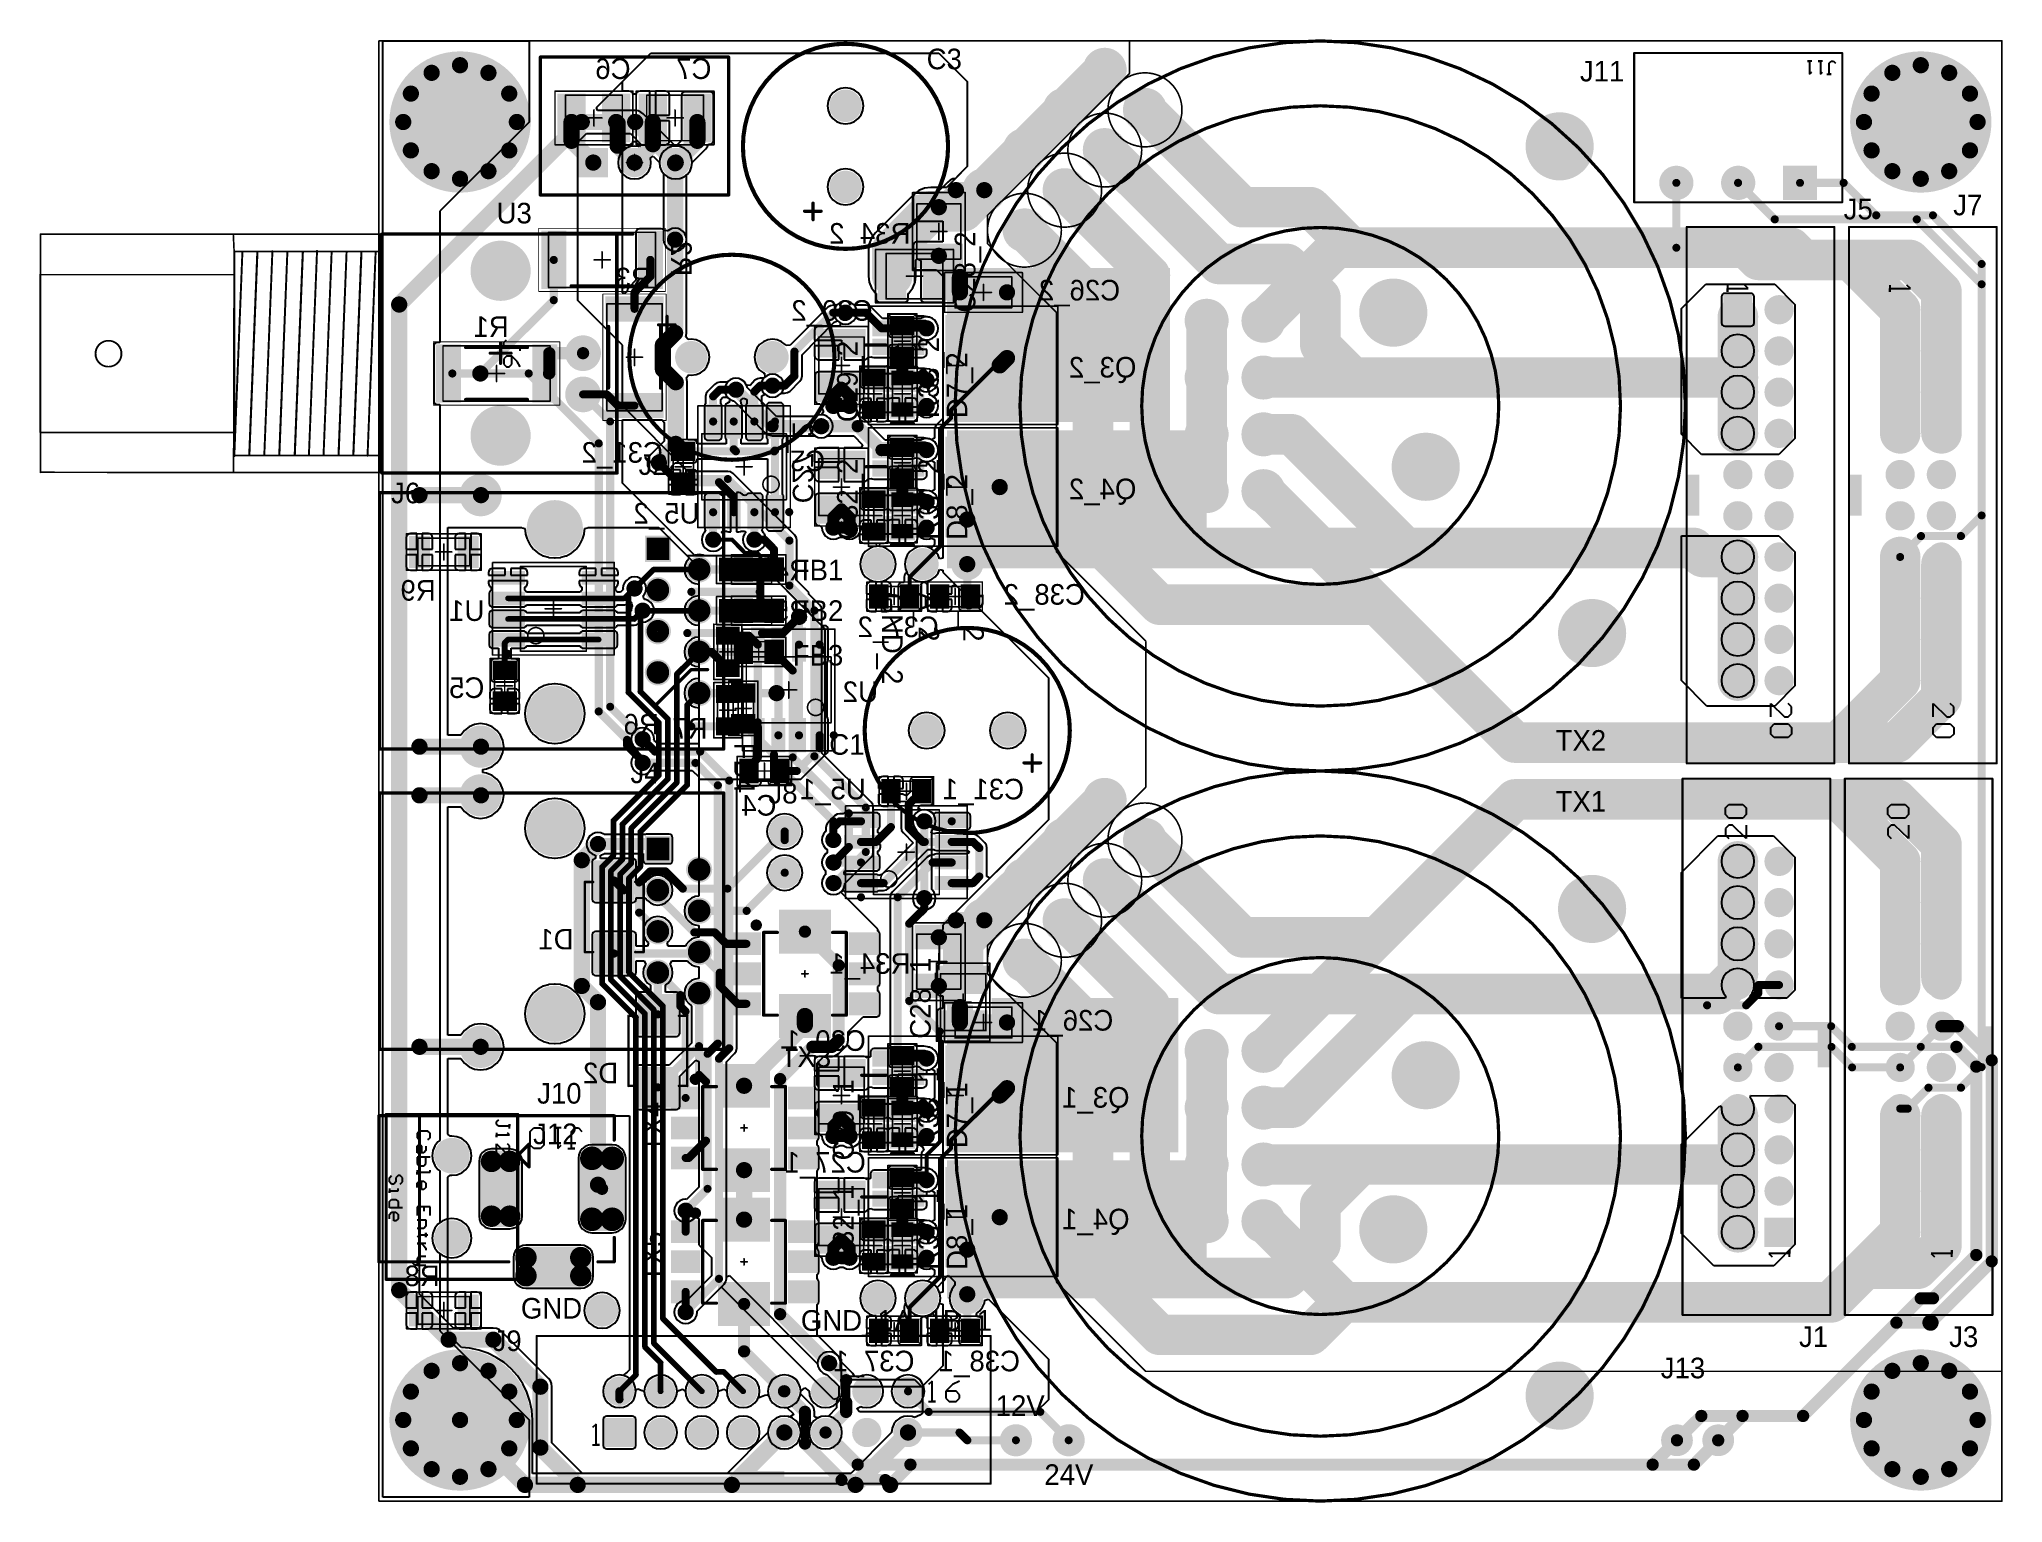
# Model space of a CAD drawing. Extents: x 5 to 126, y 30 to 120.
import ezdxf

# ---------------------------------------------------------------- set-up
doc = ezdxf.new("R2010")
doc.units = 0
doc.layers.get('0').update_dxf_attribs({"linetype": 'CONTINUOUS'})
for name, color, linetype in [('BOTTOMLAYER', 5, 'CONTINUOUS'), ('BOTTOMOVERLAY', 54, 'CONTINUOUS'), ('BOTTOMPASTE', 16, 'CONTINUOUS'), ('BOTTOMSOLDER', 6, 'CONTINUOUS'), ('MECHANICAL1', 6, 'CONTINUOUS'), ('MECHANICAL13', 56, 'CONTINUOUS'), ('MECHANICAL15', 56, 'CONTINUOUS'), ('MECHANICAL4', 56, 'CONTINUOUS'), ('MECHANICAL9', 56, 'CONTINUOUS'), ('MULTILAYER', 9, 'CONTINUOUS'), ('TOPLAYER', 1, 'CONTINUOUS'), ('TOPOVERLAY', 2, 'CONTINUOUS'), ('TOPPASTE', 8, 'CONTINUOUS'), ('TOPSOLDER', 216, 'CONTINUOUS')]:
    doc.layers.add(name, color=color, linetype=linetype)

msp = doc.modelspace()

# ---------------------------------------------------------------- texts
at = {"layer": 'BOTTOMOVERLAY', "text_generation_flag": 2}
for s, p in [('C6', (41.76, 117.65)), ('C7', (46.74, 117.65)), ('R34_2', (59, 107.5)), ('R3', (43, 104.75)), ('C26_2', (71.92, 104)), ('C30_2', (56.67, 102.75)), ('R1', (34.25, 101.75)), ('Q3_2', (72.92, 99.25)), ('C31_2', (43.75, 94)), ('Q4_2', (72.92, 91.75)), ('U5_2', (46, 90.25)), ('R4', (52.75, 86.75)), ('R9', (29.75, 85.5)), ('C38_2', (69.75, 85.25)), ('U1', (32.75, 84.25)), ('R5', (52.75, 84.25)), ('C37_2', (60.75, 83.25)), ('C5', (32.75, 79.5)), ('U2', (57, 79.25)), ('R6', (43.5, 77.25)), ('R7', (46.5, 77)), ('U5_1', (56.25, 73.25)), ('C31_1', (66, 73.25)), ('C4', (50.75, 72.25)), ('D1', (38.25, 64)), ('R34_1', (59, 62.5)), ('C26_1', (71.5, 59)), ('C30_1', (56.25, 57.75)), ('D2', (41, 55.75)), ('Q3_1', (72.5, 54.25)), ('C27_1', (56.25, 50.25)), ('Q4_1', (72.5, 46.75)), ('R8', (30, 43.25)), ('C37_1', (59.25, 38)), ('C38_1', (65.75, 38))]:
    msp.add_text(s, height=1.27, dxfattribs=at).set_placement(p)
for s, p in [('R2', (44.25, 105.5)), ('C27_2', (51.75, 91.5))]:
    msp.add_text(s, height=1.27, rotation=270, dxfattribs=at).set_placement(p)
at = {"layer": 'TOPOVERLAY'}
for s, p in [('C3', (60, 118.25)), ('J11', (100.25, 117.5)), ('J5', (116.5, 109)), ('J7', (123.25, 109.25)), ('U3', (33.5, 108.75)), ('J2', (42.25, 93.25)), ('J6', (27, 91.5)), ('FB1', (51.75, 86.75)), ('FB2', (51.75, 84.25)), ('FB3', (51.75, 81.5)), ('TX2', (98.75, 76.25)), ('C1', (54, 76)), ('J4', (41.75, 74.25)), ('J8', (50.25, 73)), ('TX1', (98.75, 72.5)), ('TX3', (51, 56.75)), ('J10', (36, 54.5)), ('J12', (35.75, 52)), ('GND', (35, 41.25)), ('GND_1', (52.25, 40.5)), ('A_1', (58, 40.5)), ('B_1', (61, 40.5)), ('J9', (33.25, 39.25)), ('J1', (113.75, 39.5)), ('J3', (123, 39.5)), ('J13', (105.23, 37.57)), ('12V', (64.25, 35.25)), ('24V', (67.25, 31))]:
    msp.add_text(s, height=1.27, dxfattribs=at).set_placement(p)
for s, rotation, p in [('C28_2', 90, (63, 103.25)), ('R33_2', 90, (60.75, 96.75)), ('C29_2', 90, (55.75, 96.5)), ('D7_2', 90, (62.5, 96.75)), ('C2', 180, (53.75, 94.75)), ('C32_2', 90, (55.75, 89.25)), ('R37_2', 90, (60.75, 89.25)), ('D8_2', 90, (62.5, 89.25)), ('GND_2', 270, (57.25, 86)), ('A_2', 270, (59.5, 86)), ('B_2', 270, (62.25, 86)), ('FB4', 270, (48.14, 76.75)), ('C28_1', 90, (60.25, 58.5)), ('C29_1', 90, (55.5, 51)), ('R33_1', 90, (60.75, 51.75)), ('D7_1', 90, (62.5, 51.75)), ('TX4', 90, (43.75, 51.5)), ('C32_1', 90, (55.5, 44.5)), ('R37_1', 90, (60.75, 44.25)), ('D8_1', 90, (62.5, 44.25)), ('TX5', 90, (43.75, 43.5))]:
    msp.add_text(s, height=1.27, rotation=rotation, dxfattribs=at).set_placement(p)

# ---------------------------------------------------------------- blocks, each defined once
blk = doc.blocks.new('0805R_B_1')
at = {"layer": 'BOTTOMLAYER'}
for points in [[(-1.45, 0.63), (-1.45, -0.63), (-0.55, 0.63), (-0.55, -0.63)], [(0.55, 0.63), (0.55, -0.63), (1.45, 0.63), (1.45, -0.63)]]:
    blk.add_solid(points, dxfattribs=at)
at = {"layer": 'BOTTOMPASTE'}
for points in [[(-1.45, 0.63), (-1.45, -0.63), (-0.55, 0.63), (-0.55, -0.63)], [(0.55, 0.63), (0.55, -0.63), (1.45, 0.63), (1.45, -0.63)]]:
    blk.add_solid(points, dxfattribs=at)
at = {"layer": 'BOTTOMSOLDER'}
for points in [[(-1.55, 0.73), (-1.55, -0.73), (-0.45, 0.73), (-0.45, -0.73)], [(0.45, 0.73), (0.45, -0.73), (1.55, 0.73), (1.55, -0.73)]]:
    blk.add_solid(points, dxfattribs=at)
at = {"layer": 'MECHANICAL13', "const_width": 0.1}
for points in [[(-1.7, 0.87), (-1.7, -0.87)], [(-1.7, 0.87), (1.7, 0.87)], [(-1, 0.63), (-1, -0.63)], [(-1, 0.63), (1, 0.63)], [(-0.5, 0), (0.5, 0)], [(0, 0.5), (0, -0.5)], [(1, 0.63), (1, -0.63)], [(1.7, 0.87), (1.7, -0.87)], [(-1.7, -0.87), (1.7, -0.87)], [(-1, -0.63), (1, -0.63)]]:
    blk.add_lwpolyline(points, dxfattribs=at)
at = {"layer": 'MECHANICAL13', "const_width": 0.05}
for points in [[(-1.73, 0.87, 1), (-1.68, 0.87, 1)], [(-1.73, 0.87, 1), (-1.68, 0.87, 1)], [(-1.02, 0.63, 1), (-0.98, 0.63, 1)], [(-1.02, 0.63, 1), (-0.98, 0.63, 1)], [(-0.53, 0, 1), (-0.48, 0, 1)], [(-0.02, 0.5, 1), (0.02, 0.5, 1)], [(0.48, 0, 1), (0.52, 0, 1)], [(0.98, 0.63, 1), (1.02, 0.63, 1)], [(0.98, 0.63, 1), (1.02, 0.63, 1)], [(1.68, 0.87, 1), (1.72, 0.87, 1)], [(1.68, 0.87, 1), (1.72, 0.87, 1)], [(-1.73, -0.87, 1), (-1.68, -0.87, 1)], [(-1.73, -0.87, 1), (-1.68, -0.87, 1)], [(-1.02, -0.63, 1), (-0.98, -0.63, 1)], [(-1.02, -0.63, 1), (-0.98, -0.63, 1)], [(-0.02, -0.5, 1), (0.02, -0.5, 1)], [(0.98, -0.63, 1), (1.02, -0.63, 1)], [(0.98, -0.63, 1), (1.02, -0.63, 1)], [(1.68, -0.87, 1), (1.72, -0.87, 1)], [(1.68, -0.87, 1), (1.72, -0.87, 1)]]:
    blk.add_lwpolyline(points, format="xyb", close=True, dxfattribs=at)
blk = doc.blocks.new('0805R_B_2')
at = {"layer": 'BOTTOMLAYER'}
for points in [[(-1.45, 0.63), (-1.45, -0.63), (-0.55, 0.63), (-0.55, -0.63)], [(0.55, 0.63), (0.55, -0.63), (1.45, 0.63), (1.45, -0.63)]]:
    blk.add_solid(points, dxfattribs=at)
at = {"layer": 'BOTTOMPASTE'}
for points in [[(-1.45, 0.63), (-1.45, -0.63), (-0.55, 0.63), (-0.55, -0.63)], [(0.55, 0.63), (0.55, -0.63), (1.45, 0.63), (1.45, -0.63)]]:
    blk.add_solid(points, dxfattribs=at)
at = {"layer": 'BOTTOMSOLDER'}
for points in [[(-1.55, 0.73), (-1.55, -0.73), (-0.45, 0.73), (-0.45, -0.73)], [(0.45, 0.73), (0.45, -0.73), (1.55, 0.73), (1.55, -0.73)]]:
    blk.add_solid(points, dxfattribs=at)
at = {"layer": 'MECHANICAL13', "const_width": 0.1}
for points in [[(-1.7, -0.87), (-1.7, 0.87)], [(1.7, 0.87), (-1.7, 0.87)], [(-1, -0.63), (-1, 0.63)], [(1, 0.63), (-1, 0.63)], [(0.5, 0), (-0.5, 0)], [(0, -0.5), (0, 0.5)], [(1, -0.63), (1, 0.63)], [(1.7, -0.87), (1.7, 0.87)], [(1.7, -0.87), (-1.7, -0.87)], [(1, -0.63), (-1, -0.63)]]:
    blk.add_lwpolyline(points, dxfattribs=at)
at = {"layer": 'MECHANICAL13', "const_width": 0.05}
for points in [[(-1.73, 0.87, 1), (-1.68, 0.87, 1)], [(-1.73, 0.87, 1), (-1.68, 0.87, 1)], [(-1.02, 0.63, 1), (-0.98, 0.63, 1)], [(-1.02, 0.63, 1), (-0.98, 0.63, 1)], [(-0.53, 0, 1), (-0.48, 0, 1)], [(-0.02, 0.5, 1), (0.02, 0.5, 1)], [(0.48, 0, 1), (0.52, 0, 1)], [(0.98, 0.63, 1), (1.02, 0.63, 1)], [(0.98, 0.63, 1), (1.02, 0.63, 1)], [(1.68, 0.87, 1), (1.72, 0.87, 1)], [(1.68, 0.87, 1), (1.72, 0.87, 1)], [(-1.73, -0.87, 1), (-1.68, -0.87, 1)], [(-1.73, -0.87, 1), (-1.68, -0.87, 1)], [(-1.02, -0.63, 1), (-0.98, -0.63, 1)], [(-1.02, -0.63, 1), (-0.98, -0.63, 1)], [(-0.02, -0.5, 1), (0.02, -0.5, 1)], [(0.98, -0.63, 1), (1.02, -0.63, 1)], [(0.98, -0.63, 1), (1.02, -0.63, 1)], [(1.68, -0.87, 1), (1.72, -0.87, 1)], [(1.68, -0.87, 1), (1.72, -0.87, 1)]]:
    blk.add_lwpolyline(points, format="xyb", close=True, dxfattribs=at)
blk = doc.blocks.new('0805R_B_3')
at = {"layer": 'BOTTOMLAYER'}
for points in [[(-1.45, 0.63), (-1.45, -0.63), (-0.55, 0.63), (-0.55, -0.63)], [(0.55, 0.63), (0.55, -0.63), (1.45, 0.63), (1.45, -0.63)]]:
    blk.add_solid(points, dxfattribs=at)
at = {"layer": 'BOTTOMPASTE'}
for points in [[(-1.45, 0.63), (-1.45, -0.63), (-0.55, 0.63), (-0.55, -0.63)], [(0.55, 0.63), (0.55, -0.63), (1.45, 0.63), (1.45, -0.63)]]:
    blk.add_solid(points, dxfattribs=at)
at = {"layer": 'BOTTOMSOLDER'}
for points in [[(-1.55, 0.73), (-1.55, -0.73), (-0.45, 0.73), (-0.45, -0.73)], [(0.45, 0.73), (0.45, -0.73), (1.55, 0.73), (1.55, -0.73)]]:
    blk.add_solid(points, dxfattribs=at)
at = {"layer": 'MECHANICAL13', "const_width": 0.1}
for points in [[(-1.7, 0.87), (-1.7, -0.87)], [(1.7, 0.87), (-1.7, 0.87)], [(-1, 0.63), (-1, -0.63)], [(1, 0.63), (-1, 0.63)], [(0.5, 0), (-0.5, 0)], [(0, 0.5), (0, -0.5)], [(1, 0.63), (1, -0.63)], [(1.7, 0.87), (1.7, -0.87)], [(1.7, -0.87), (-1.7, -0.87)], [(1, -0.63), (-1, -0.63)]]:
    blk.add_lwpolyline(points, dxfattribs=at)
at = {"layer": 'MECHANICAL13', "const_width": 0.05}
for points in [[(-1.73, 0.87, 1), (-1.68, 0.87, 1)], [(-1.73, 0.87, 1), (-1.68, 0.87, 1)], [(-1.02, 0.63, 1), (-0.98, 0.63, 1)], [(-1.02, 0.63, 1), (-0.98, 0.63, 1)], [(-0.53, 0, 1), (-0.48, 0, 1)], [(-0.02, 0.5, 1), (0.02, 0.5, 1)], [(0.48, 0, 1), (0.52, 0, 1)], [(0.98, 0.63, 1), (1.02, 0.63, 1)], [(0.98, 0.63, 1), (1.02, 0.63, 1)], [(1.68, 0.87, 1), (1.72, 0.87, 1)], [(1.68, 0.87, 1), (1.72, 0.87, 1)], [(-1.73, -0.87, 1), (-1.68, -0.87, 1)], [(-1.73, -0.87, 1), (-1.68, -0.87, 1)], [(-1.02, -0.63, 1), (-0.98, -0.63, 1)], [(-1.02, -0.63, 1), (-0.98, -0.63, 1)], [(-0.02, -0.5, 1), (0.02, -0.5, 1)], [(0.98, -0.63, 1), (1.02, -0.63, 1)], [(0.98, -0.63, 1), (1.02, -0.63, 1)], [(1.68, -0.87, 1), (1.72, -0.87, 1)], [(1.68, -0.87, 1), (1.72, -0.87, 1)]]:
    blk.add_lwpolyline(points, format="xyb", close=True, dxfattribs=at)
blk = doc.blocks.new('0805R_B_4')
at = {"layer": 'BOTTOMLAYER'}
for points in [[(-1.45, 0.63), (-1.45, -0.63), (-0.55, 0.63), (-0.55, -0.63)], [(0.55, 0.63), (0.55, -0.63), (1.45, 0.63), (1.45, -0.63)]]:
    blk.add_solid(points, dxfattribs=at)
at = {"layer": 'BOTTOMPASTE'}
for points in [[(-1.45, 0.63), (-1.45, -0.63), (-0.55, 0.63), (-0.55, -0.63)], [(0.55, 0.63), (0.55, -0.63), (1.45, 0.63), (1.45, -0.63)]]:
    blk.add_solid(points, dxfattribs=at)
at = {"layer": 'BOTTOMSOLDER'}
for points in [[(-1.55, 0.73), (-1.55, -0.73), (-0.45, 0.73), (-0.45, -0.73)], [(0.45, 0.73), (0.45, -0.73), (1.55, 0.73), (1.55, -0.73)]]:
    blk.add_solid(points, dxfattribs=at)
at = {"layer": 'MECHANICAL13', "const_width": 0.1}
for points in [[(-1.7, 0.87), (-1.7, -0.87)], [(1.7, 0.87), (-1.7, 0.87)], [(-1, 0.63), (-1, -0.63)], [(1, 0.63), (-1, 0.63)], [(0.5, 0), (-0.5, 0)], [(0, 0.5), (0, -0.5)], [(1, 0.63), (1, -0.63)], [(1.7, 0.87), (1.7, -0.87)], [(1.7, -0.87), (-1.7, -0.87)], [(1, -0.63), (-1, -0.63)]]:
    blk.add_lwpolyline(points, dxfattribs=at)
at = {"layer": 'MECHANICAL13', "const_width": 0.05}
for points in [[(-1.73, 0.87, 1), (-1.68, 0.87, 1)], [(-1.73, 0.87, 1), (-1.68, 0.87, 1)], [(-1.02, 0.63, 1), (-0.98, 0.63, 1)], [(-1.02, 0.63, 1), (-0.98, 0.63, 1)], [(-0.53, 0, 1), (-0.48, 0, 1)], [(-0.02, 0.5, 1), (0.02, 0.5, 1)], [(0.48, 0, 1), (0.52, 0, 1)], [(0.98, 0.63, 1), (1.02, 0.63, 1)], [(0.98, 0.63, 1), (1.02, 0.63, 1)], [(1.68, 0.87, 1), (1.72, 0.87, 1)], [(1.68, 0.87, 1), (1.72, 0.87, 1)], [(-1.73, -0.87, 1), (-1.68, -0.87, 1)], [(-1.73, -0.87, 1), (-1.68, -0.87, 1)], [(-1.02, -0.63, 1), (-0.98, -0.63, 1)], [(-1.02, -0.63, 1), (-0.98, -0.63, 1)], [(-0.02, -0.5, 1), (0.02, -0.5, 1)], [(0.98, -0.63, 1), (1.02, -0.63, 1)], [(0.98, -0.63, 1), (1.02, -0.63, 1)], [(1.68, -0.87, 1), (1.72, -0.87, 1)], [(1.68, -0.87, 1), (1.72, -0.87, 1)]]:
    blk.add_lwpolyline(points, format="xyb", close=True, dxfattribs=at)
blk = doc.blocks.new('K_______5001_5')
at = {"layer": 'BOTTOMLAYER', "const_width": 0.889}
blk.add_lwpolyline([(-0.4445, 0, 1), (0.4445, 0, 1)], format="xyb", close=True, dxfattribs=at)
at = {"layer": 'BOTTOMSOLDER', "const_width": 0.9906}
blk.add_lwpolyline([(-0.4953, 0, 1), (0.4953, 0, 1)], format="xyb", close=True, dxfattribs=at)
at = {"layer": 'MULTILAYER', "const_width": 0.889}
blk.add_lwpolyline([(-0.4445, 0, 1), (0.4445, 0, 1)], format="xyb", close=True, dxfattribs=at)
at = {"layer": 'TOPLAYER', "const_width": 0.889}
blk.add_lwpolyline([(-0.4445, 0, 1), (0.4445, 0, 1)], format="xyb", close=True, dxfattribs=at)
at = {"layer": 'TOPSOLDER', "const_width": 0.9906}
blk.add_lwpolyline([(-0.4953, 0, 1), (0.4953, 0, 1)], format="xyb", close=True, dxfattribs=at)
blk = doc.blocks.new('K_______5001_6')
at = {"layer": 'BOTTOMLAYER', "const_width": 0.889}
blk.add_lwpolyline([(-0.4445, 0, 1), (0.4445, 0, 1)], format="xyb", close=True, dxfattribs=at)
at = {"layer": 'BOTTOMSOLDER', "const_width": 0.9906}
blk.add_lwpolyline([(-0.4953, 0, 1), (0.4953, 0, 1)], format="xyb", close=True, dxfattribs=at)
at = {"layer": 'MULTILAYER', "const_width": 0.889}
blk.add_lwpolyline([(-0.4445, 0, 1), (0.4445, 0, 1)], format="xyb", close=True, dxfattribs=at)
at = {"layer": 'TOPLAYER', "const_width": 0.889}
blk.add_lwpolyline([(-0.4445, 0, 1), (0.4445, 0, 1)], format="xyb", close=True, dxfattribs=at)
at = {"layer": 'TOPSOLDER', "const_width": 0.9906}
blk.add_lwpolyline([(-0.4953, 0, 1), (0.4953, 0, 1)], format="xyb", close=True, dxfattribs=at)
blk = doc.blocks.new('K_______5001_7')
at = {"layer": 'BOTTOMLAYER', "const_width": 0.889}
blk.add_lwpolyline([(-0.4445, 0, 1), (0.4445, 0, 1)], format="xyb", close=True, dxfattribs=at)
at = {"layer": 'BOTTOMSOLDER', "const_width": 0.9906}
blk.add_lwpolyline([(-0.4953, 0, 1), (0.4953, 0, 1)], format="xyb", close=True, dxfattribs=at)
at = {"layer": 'MULTILAYER', "const_width": 0.889}
blk.add_lwpolyline([(-0.4445, 0, 1), (0.4445, 0, 1)], format="xyb", close=True, dxfattribs=at)
at = {"layer": 'TOPLAYER', "const_width": 0.889}
blk.add_lwpolyline([(-0.4445, 0, 1), (0.4445, 0, 1)], format="xyb", close=True, dxfattribs=at)
at = {"layer": 'TOPSOLDER', "const_width": 0.9906}
blk.add_lwpolyline([(-0.4953, 0, 1), (0.4953, 0, 1)], format="xyb", close=True, dxfattribs=at)
blk = doc.blocks.new('K_______5000_8')
at = {"layer": 'BOTTOMLAYER', "const_width": 0.889}
blk.add_lwpolyline([(-0.4445, 0, 1), (0.4445, 0, 1)], format="xyb", close=True, dxfattribs=at)
at = {"layer": 'BOTTOMSOLDER', "const_width": 0.9906}
blk.add_lwpolyline([(-0.4953, 0, 1), (0.4953, 0, 1)], format="xyb", close=True, dxfattribs=at)
at = {"layer": 'MULTILAYER', "const_width": 0.889}
blk.add_lwpolyline([(-0.4445, 0, 1), (0.4445, 0, 1)], format="xyb", close=True, dxfattribs=at)
at = {"layer": 'TOPLAYER', "const_width": 0.889}
blk.add_lwpolyline([(-0.4445, 0, 1), (0.4445, 0, 1)], format="xyb", close=True, dxfattribs=at)
at = {"layer": 'TOPSOLDER', "const_width": 0.9906}
blk.add_lwpolyline([(-0.4953, 0, 1), (0.4953, 0, 1)], format="xyb", close=True, dxfattribs=at)
blk = doc.blocks.new('1776119_2_9')
at = {"layer": 'BOTTOMLAYER', "const_width": 1}
for points in [[(-3.04, 0, 1), (-2.04, 0, 1)], [(2.04, 0, 1), (3.04, 0, 1)]]:
    blk.add_lwpolyline(points, format="xyb", close=True, dxfattribs=at)
at = {"layer": 'BOTTOMSOLDER', "const_width": 1.1}
for points in [[(-3.09, 0, 1), (-1.99, 0, 1)], [(1.99, 0, 1), (3.09, 0, 1)]]:
    blk.add_lwpolyline(points, format="xyb", close=True, dxfattribs=at)
at = {"layer": 'MECHANICAL9'}
for p, q in [((-4.62, 2.75), (-4.75, 2.88)), ((-4.48, 2.75), (-4.62, 2.75)), ((-4.22, 3.55), (-4.48, 3.55)), ((-4.48, 3.55), (-4.35, 3.55)), ((-4.35, 2.88), (-4.48, 2.75)), ((-4.35, 3.55), (-4.35, 2.88)), ((-3.82, 3.55), (-3.95, 3.42)), ((-3.95, 2.75), (-3.68, 2.75)), ((-3.82, 2.75), (-3.82, 3.55)), ((-3.68, 2.75), (-3.82, 2.75)), ((-3.15, 3.55), (-3.28, 3.42)), ((-3.28, 2.75), (-2.75, 3.28)), ((-2.75, 2.75), (-3.28, 2.75)), ((-2.88, 3.55), (-3.15, 3.55)), ((-2.75, 3.42), (-2.88, 3.55)), ((-2.75, 3.28), (-2.75, 3.42)), ((-3.92, -1.34), (-4.05, -1.48)), ((-4.05, -1.48), (-4.05, -2.01)), ((-4.05, -2.01), (-3.92, -2.14)), ((-3.65, -1.34), (-3.92, -1.34)), ((-3.92, -2.14), (-3.65, -2.14)), ((-3.52, -1.48), (-3.65, -1.34)), ((-3.65, -2.14), (-3.52, -2.01)), ((-3.25, -2.01), (-3.12, -1.88)), ((-3.12, -2.14), (-3.25, -2.01)), ((-3.12, -1.61), (-2.85, -1.61)), ((-3.12, -1.88), (-2.72, -1.88)), ((-2.72, -2.14), (-3.12, -2.14)), ((-2.85, -1.61), (-2.72, -1.74)), ((-2.72, -1.74), (-2.72, -2.14)), ((-2.45, -1.34), (-2.45, -2.14)), ((-2.05, -1.61), (-2.45, -1.61)), ((-2.45, -2.14), (-2.05, -2.14)), ((-1.92, -1.74), (-2.05, -1.61)), ((-2.05, -2.14), (-1.92, -2.01)), ((-1.92, -1.88), (-1.92, -1.74)), ((-1.92, -2.01), (-1.92, -1.88)), ((-1.52, -1.34), (-1.65, -1.34)), ((-1.65, -2.14), (-1.38, -2.14)), ((-1.52, -2.14), (-1.52, -1.34)), ((-1.38, -2.14), (-1.52, -2.14)), ((-0.98, -1.74), (-0.85, -1.61)), ((-0.98, -2.01), (-0.98, -1.74)), ((-0.45, -1.88), (-0.98, -1.88)), ((-0.85, -2.14), (-0.98, -2.01)), ((-0.85, -1.61), (-0.58, -1.61)), ((-0.58, -2.14), (-0.85, -2.14)), ((-0.58, -1.61), (-0.45, -1.74)), ((-0.45, -1.74), (-0.45, -1.88)), ((1.15, -1.34), (0.62, -1.34)), ((0.62, -1.34), (0.62, -2.14)), ((0.62, -1.74), (0.88, -1.74)), ((0.62, -2.14), (1.15, -2.14)), ((1.41, -2.14), (1.41, -1.61)), ((1.41, -1.61), (1.81, -1.61)), ((1.81, -1.61), (1.95, -1.74)), ((1.95, -1.74), (1.95, -2.14)), ((2.35, -1.61), (2.21, -1.61)), ((2.21, -1.61), (2.48, -1.61)), ((2.35, -1.48), (2.35, -1.61)), ((2.48, -1.61), (2.35, -1.61)), ((2.35, -1.61), (2.35, -2.01)), ((2.35, -2.01), (2.48, -2.14)), ((2.88, -1.61), (2.88, -2.14)), ((2.88, -1.88), (3.01, -1.74)), ((2.88, -2.14), (2.88, -1.88)), ((3.01, -1.74), (3.15, -1.61)), ((3.15, -1.61), (3.28, -1.61)), ((3.68, -1.61), (3.68, -2.01)), ((3.68, -2.01), (3.81, -2.14)), ((3.81, -2.14), (4.21, -2.14)), ((4.08, -2.41), (3.95, -2.41)), ((4.21, -2.28), (4.08, -2.41)), ((4.21, -2.14), (4.21, -1.61)), ((4.21, -2.14), (4.21, -2.28)), ((-1.18, -3.05), (-1.32, -3.18)), ((-1.32, -3.18), (-1.32, -3.32)), ((-1.32, -3.32), (-1.18, -3.45)), ((-0.92, -3.05), (-1.18, -3.05)), ((-1.18, -3.45), (-0.92, -3.45)), ((-0.78, -3.18), (-0.92, -3.05)), ((-0.92, -3.45), (-0.78, -3.58)), ((-0.78, -3.58), (-0.78, -3.72)), ((-0.38, -3.32), (-0.52, -3.32)), ((-0.38, -3.85), (-0.38, -3.32)), ((0.15, -3.45), (0.28, -3.32)), ((0.15, -3.72), (0.15, -3.45)), ((0.28, -3.32), (0.68, -3.32)), ((0.68, -3.05), (0.68, -3.85)), ((0.95, -3.45), (1.08, -3.32)), ((0.95, -3.72), (0.95, -3.45)), ((1.48, -3.58), (0.95, -3.58)), ((1.08, -3.32), (1.35, -3.32)), ((1.35, -3.32), (1.48, -3.45)), ((1.48, -3.45), (1.48, -3.58)), ((-1.18, -3.85), (-1.32, -3.72)), ((-0.92, -3.85), (-1.18, -3.85)), ((-0.78, -3.72), (-0.92, -3.85)), ((-0.52, -3.85), (-0.25, -3.85)), ((-0.25, -3.85), (-0.38, -3.85)), ((0.28, -3.85), (0.15, -3.72)), ((0.68, -3.85), (0.28, -3.85)), ((1.08, -3.85), (0.95, -3.72)), ((1.35, -3.85), (1.08, -3.85))]:
    blk.add_line(p, q, dxfattribs=at)
at = {"layer": 'MECHANICAL9', "const_width": 0.2}
for points in [[(-1.85, 4.75), (-3.25, 4.75)], [(-2.55, 4.05), (-3.25, 4.75)], [(-2.55, 4.05), (-1.85, 4.75)], [(5.08, 4.05), (-5.08, 4.05)], [(-5.08, -4.05), (-5.08, 4.05)], [(5.08, -4.05), (5.08, 4.05)], [(5.08, -4.05), (-5.08, -4.05)]]:
    blk.add_lwpolyline(points, dxfattribs=at)
at = {"layer": 'MECHANICAL9', "const_width": 0.1}
for points in [[(-3.3, 4.75, 1), (-3.2, 4.75, 1)], [(-3.3, 4.75, 1), (-3.2, 4.75, 1)], [(-1.9, 4.75, 1), (-1.8, 4.75, 1)], [(-1.9, 4.75, 1), (-1.8, 4.75, 1)], [(-5.13, 4.05, 1), (-5.03, 4.05, 1)], [(-5.13, 4.05, 1), (-5.03, 4.05, 1)], [(-2.6, 4.05, 1), (-2.5, 4.05, 1)], [(-2.6, 4.05, 1), (-2.5, 4.05, 1)], [(5.03, 4.05, 1), (5.13, 4.05, 1)], [(5.03, 4.05, 1), (5.13, 4.05, 1)], [(-5.13, -4.05, 1), (-5.03, -4.05, 1)], [(-5.13, -4.05, 1), (-5.03, -4.05, 1)], [(5.03, -4.05, 1), (5.13, -4.05, 1)], [(5.03, -4.05, 1), (5.13, -4.05, 1)]]:
    blk.add_lwpolyline(points, format="xyb", close=True, dxfattribs=at)
at = {"layer": 'MULTILAYER', "const_width": 1}
for points in [[(-3.04, 0, 1), (-2.04, 0, 1)], [(2.04, 0, 1), (3.04, 0, 1)]]:
    blk.add_lwpolyline(points, format="xyb", close=True, dxfattribs=at)
at = {"layer": 'TOPLAYER', "const_width": 1}
for points in [[(-3.04, 0, 1), (-2.04, 0, 1)], [(2.04, 0, 1), (3.04, 0, 1)]]:
    blk.add_lwpolyline(points, format="xyb", close=True, dxfattribs=at)
at = {"layer": 'TOPOVERLAY', "const_width": 0.2}
for points in [[(-2.55, 4.05), (-3.25, 4.75)], [(-1.85, 4.75), (-3.25, 4.75)], [(-2.55, 4.05), (-1.85, 4.75)], [(-5.08, -4.05), (-5.08, 4.05)], [(5.08, 4.05), (-5.08, 4.05)], [(5.08, -4.05), (5.08, 4.05)], [(5.08, -4.05), (-5.08, -4.05)]]:
    blk.add_lwpolyline(points, dxfattribs=at)
at = {"layer": 'TOPOVERLAY', "const_width": 0.1}
for points in [[(-3.3, 4.75, 1), (-3.2, 4.75, 1)], [(-3.3, 4.75, 1), (-3.2, 4.75, 1)], [(-1.9, 4.75, 1), (-1.8, 4.75, 1)], [(-1.9, 4.75, 1), (-1.8, 4.75, 1)], [(-5.13, 4.05, 1), (-5.03, 4.05, 1)], [(-5.13, 4.05, 1), (-5.03, 4.05, 1)], [(-2.6, 4.05, 1), (-2.5, 4.05, 1)], [(-2.6, 4.05, 1), (-2.5, 4.05, 1)], [(5.03, 4.05, 1), (5.13, 4.05, 1)], [(5.03, 4.05, 1), (5.13, 4.05, 1)], [(-5.13, -4.05, 1), (-5.03, -4.05, 1)], [(-5.13, -4.05, 1), (-5.03, -4.05, 1)], [(5.03, -4.05, 1), (5.13, -4.05, 1)], [(5.03, -4.05, 1), (5.13, -4.05, 1)]]:
    blk.add_lwpolyline(points, format="xyb", close=True, dxfattribs=at)
at = {"layer": 'TOPSOLDER', "const_width": 1.1}
for points in [[(-3.09, 0, 1), (-1.99, 0, 1)], [(1.99, 0, 1), (3.09, 0, 1)]]:
    blk.add_lwpolyline(points, format="xyb", close=True, dxfattribs=at)
blk = doc.blocks.new('12_5_________10')
at = {"layer": 'BOTTOMLAYER', "const_width": 0.9}
for points in [[(-0.45, 0, 1), (0.45, 0, 1)], [(4.55, 0, 1), (5.45, 0, 1)]]:
    blk.add_lwpolyline(points, format="xyb", close=True, dxfattribs=at)
at = {"layer": 'BOTTOMSOLDER', "const_width": 1}
for points in [[(-0.5, 0, 1), (0.5, 0, 1)], [(4.5, 0, 1), (5.5, 0, 1)]]:
    blk.add_lwpolyline(points, format="xyb", close=True, dxfattribs=at)
at = {"layer": 'MULTILAYER', "const_width": 0.9}
for points in [[(-0.45, 0, 1), (0.45, 0, 1)], [(4.55, 0, 1), (5.45, 0, 1)]]:
    blk.add_lwpolyline(points, format="xyb", close=True, dxfattribs=at)
at = {"layer": 'TOPLAYER', "const_width": 0.9}
for points in [[(-0.45, 0, 1), (0.45, 0, 1)], [(4.55, 0, 1), (5.45, 0, 1)]]:
    blk.add_lwpolyline(points, format="xyb", close=True, dxfattribs=at)
at = {"layer": 'TOPOVERLAY'}
for points, const_width in [([(8.82, 0, 1), (-3.82, 0, 1)], 0.254), ([(-1.55, 2.52, 1), (-1.45, 2.52, 1)], 0.1), ([(-2.07, 2, 1), (-1.97, 2, 1)], 0.1), ([(-1.55, 1.5, 1), (-1.45, 1.5, 1)], 0.1), ([(-1.05, 2, 1), (-0.95, 2, 1)], 0.1), ([(-3.89, 0, 1), (-3.76, 0, 1)], 0.127), ([(8.76, 0, 1), (8.89, 0, 1)], 0.127)]:
    blk.add_lwpolyline(points, format="xyb", close=True, dxfattribs=dict(at, const_width=const_width))
at = {"layer": 'TOPOVERLAY', "const_width": 0.2}
for points in [[(-1.5, 2.52), (-1.5, 1.5)], [(-2.02, 2), (-1, 2)]]:
    blk.add_lwpolyline(points, dxfattribs=at)
at = {"layer": 'TOPSOLDER', "const_width": 1}
for points in [[(-0.5, 0, 1), (0.5, 0, 1)], [(4.5, 0, 1), (5.5, 0, 1)]]:
    blk.add_lwpolyline(points, format="xyb", close=True, dxfattribs=at)
blk = doc.blocks.new('12_5_________11')
at = {"layer": 'BOTTOMLAYER', "const_width": 0.9}
for points in [[(-0.45, 0, 1), (0.45, 0, 1)], [(4.55, 0, 1), (5.45, 0, 1)]]:
    blk.add_lwpolyline(points, format="xyb", close=True, dxfattribs=at)
at = {"layer": 'BOTTOMSOLDER', "const_width": 1}
for points in [[(-0.5, 0, 1), (0.5, 0, 1)], [(4.5, 0, 1), (5.5, 0, 1)]]:
    blk.add_lwpolyline(points, format="xyb", close=True, dxfattribs=at)
at = {"layer": 'MULTILAYER', "const_width": 0.9}
for points in [[(-0.45, 0, 1), (0.45, 0, 1)], [(4.55, 0, 1), (5.45, 0, 1)]]:
    blk.add_lwpolyline(points, format="xyb", close=True, dxfattribs=at)
at = {"layer": 'TOPLAYER', "const_width": 0.9}
for points in [[(-0.45, 0, 1), (0.45, 0, 1)], [(4.55, 0, 1), (5.45, 0, 1)]]:
    blk.add_lwpolyline(points, format="xyb", close=True, dxfattribs=at)
at = {"layer": 'TOPOVERLAY'}
for points, const_width in [([(8.82, 0, 1), (-3.82, 0, 1)], 0.254), ([(-1.55, 2.52, 1), (-1.45, 2.52, 1)], 0.1), ([(-2.07, 2, 1), (-1.97, 2, 1)], 0.1), ([(-1.55, 1.5, 1), (-1.45, 1.5, 1)], 0.1), ([(-1.05, 2, 1), (-0.95, 2, 1)], 0.1), ([(-3.89, 0, 1), (-3.76, 0, 1)], 0.127), ([(8.76, 0, 1), (8.89, 0, 1)], 0.127)]:
    blk.add_lwpolyline(points, format="xyb", close=True, dxfattribs=dict(at, const_width=const_width))
at = {"layer": 'TOPOVERLAY', "const_width": 0.2}
for points in [[(-1.5, 1.5), (-1.5, 2.52)], [(-2.02, 2), (-1, 2)]]:
    blk.add_lwpolyline(points, dxfattribs=at)
at = {"layer": 'TOPSOLDER', "const_width": 1}
for points in [[(-0.5, 0, 1), (0.5, 0, 1)], [(4.5, 0, 1), (5.5, 0, 1)]]:
    blk.add_lwpolyline(points, format="xyb", close=True, dxfattribs=at)
blk = doc.blocks.new('12_5_________12')
at = {"layer": 'BOTTOMLAYER', "const_width": 0.9}
for points in [[(-0.45, 0, 1), (0.45, 0, 1)], [(4.55, 0, 1), (5.45, 0, 1)]]:
    blk.add_lwpolyline(points, format="xyb", close=True, dxfattribs=at)
at = {"layer": 'BOTTOMSOLDER', "const_width": 1}
for points in [[(-0.5, 0, 1), (0.5, 0, 1)], [(4.5, 0, 1), (5.5, 0, 1)]]:
    blk.add_lwpolyline(points, format="xyb", close=True, dxfattribs=at)
at = {"layer": 'MULTILAYER', "const_width": 0.9}
for points in [[(-0.45, 0, 1), (0.45, 0, 1)], [(4.55, 0, 1), (5.45, 0, 1)]]:
    blk.add_lwpolyline(points, format="xyb", close=True, dxfattribs=at)
at = {"layer": 'TOPLAYER', "const_width": 0.9}
for points in [[(-0.45, 0, 1), (0.45, 0, 1)], [(4.55, 0, 1), (5.45, 0, 1)]]:
    blk.add_lwpolyline(points, format="xyb", close=True, dxfattribs=at)
at = {"layer": 'TOPOVERLAY'}
for points, const_width in [([(8.82, 0, 1), (-3.82, 0, 1)], 0.254), ([(-1.55, 2.52, 1), (-1.45, 2.52, 1)], 0.1), ([(-2.07, 2, 1), (-1.97, 2, 1)], 0.1), ([(-1.55, 1.5, 1), (-1.45, 1.5, 1)], 0.1), ([(-1.05, 2, 1), (-0.95, 2, 1)], 0.1), ([(-3.89, 0, 1), (-3.76, 0, 1)], 0.127), ([(8.76, 0, 1), (8.89, 0, 1)], 0.127)]:
    blk.add_lwpolyline(points, format="xyb", close=True, dxfattribs=dict(at, const_width=const_width))
at = {"layer": 'TOPOVERLAY', "const_width": 0.2}
for points in [[(-1.5, 2.52), (-1.5, 1.5)], [(-1, 2), (-2.02, 2)]]:
    blk.add_lwpolyline(points, dxfattribs=at)
at = {"layer": 'TOPSOLDER', "const_width": 1}
for points in [[(-0.5, 0, 1), (0.5, 0, 1)], [(4.5, 0, 1), (5.5, 0, 1)]]:
    blk.add_lwpolyline(points, format="xyb", close=True, dxfattribs=at)
blk = doc.blocks.new('22_23_2021_13')
at = {"layer": 'BOTTOMLAYER', "const_width": 0.875}
for points in [[(-1.71, 0, 1), (-0.83, 0, 1)], [(0.83, 0, 1), (1.71, 0, 1)]]:
    blk.add_lwpolyline(points, format="xyb", close=True, dxfattribs=at)
at = {"layer": 'BOTTOMSOLDER', "const_width": 0.977}
for points in [[(-1.76, 0, 1), (-0.78, 0, 1)], [(0.78, 0, 1), (1.76, 0, 1)]]:
    blk.add_lwpolyline(points, format="xyb", close=True, dxfattribs=at)
at = {"layer": 'MULTILAYER', "const_width": 0.875}
for points in [[(-1.71, 0, 1), (-0.83, 0, 1)], [(0.83, 0, 1), (1.71, 0, 1)]]:
    blk.add_lwpolyline(points, format="xyb", close=True, dxfattribs=at)
at = {"layer": 'TOPLAYER', "const_width": 0.875}
for points in [[(-1.71, 0, 1), (-0.83, 0, 1)], [(0.83, 0, 1), (1.71, 0, 1)]]:
    blk.add_lwpolyline(points, format="xyb", close=True, dxfattribs=at)
at = {"layer": 'TOPSOLDER', "const_width": 0.977}
for points in [[(-1.76, 0, 1), (-0.78, 0, 1)], [(0.78, 0, 1), (1.76, 0, 1)]]:
    blk.add_lwpolyline(points, format="xyb", close=True, dxfattribs=at)
blk = doc.blocks.new('61201621621_14')
at = {"layer": 'BOTTOMLAYER', "const_width": 0.8}
for points in [[(-9.29, 1.27, 1), (-8.49, 1.27, 1)], [(-6.75, 1.27, 1), (-5.95, 1.27, 1)], [(-4.21, 1.27, 1), (-3.41, 1.27, 1)], [(-1.67, 1.27, 1), (-0.87, 1.27, 1)], [(0.87, 1.27, 1), (1.67, 1.27, 1)], [(3.41, 1.27, 1), (4.21, 1.27, 1)], [(5.95, 1.27, 1), (6.75, 1.27, 1)], [(8.49, 1.27, 1), (9.29, 1.27, 1)], [(-6.75, -1.27, 1), (-5.95, -1.27, 1)], [(-4.21, -1.27, 1), (-3.41, -1.27, 1)], [(-1.67, -1.27, 1), (-0.87, -1.27, 1)], [(0.87, -1.27, 1), (1.67, -1.27, 1)], [(3.41, -1.27, 1), (4.21, -1.27, 1)], [(5.95, -1.27, 1), (6.75, -1.27, 1)], [(8.49, -1.27, 1), (9.29, -1.27, 1)]]:
    blk.add_lwpolyline(points, format="xyb", close=True, dxfattribs=at)
at = {"layer": 'BOTTOMLAYER'}
blk.add_solid([(-9.69, -2.07), (-8.09, -2.07), (-9.69, -0.47), (-8.09, -0.47)], dxfattribs=at)
at = {"layer": 'BOTTOMSOLDER', "const_width": 0.902}
for points in [[(-9.34, 1.27, 1), (-8.44, 1.27, 1)], [(-6.8, 1.27, 1), (-5.9, 1.27, 1)], [(-4.26, 1.27, 1), (-3.36, 1.27, 1)], [(-1.72, 1.27, 1), (-0.82, 1.27, 1)], [(0.82, 1.27, 1), (1.72, 1.27, 1)], [(3.36, 1.27, 1), (4.26, 1.27, 1)], [(5.9, 1.27, 1), (6.8, 1.27, 1)], [(8.44, 1.27, 1), (9.34, 1.27, 1)], [(-6.8, -1.27, 1), (-5.9, -1.27, 1)], [(-4.26, -1.27, 1), (-3.36, -1.27, 1)], [(-1.72, -1.27, 1), (-0.82, -1.27, 1)], [(0.82, -1.27, 1), (1.72, -1.27, 1)], [(3.36, -1.27, 1), (4.26, -1.27, 1)], [(5.9, -1.27, 1), (6.8, -1.27, 1)], [(8.44, -1.27, 1), (9.34, -1.27, 1)]]:
    blk.add_lwpolyline(points, format="xyb", close=True, dxfattribs=at)
at = {"layer": 'BOTTOMSOLDER'}
blk.add_solid([(-9.79, -2.17), (-7.99, -2.17), (-9.79, -0.37), (-7.99, -0.37)], dxfattribs=at)
at = {"layer": 'MULTILAYER', "const_width": 0.8}
for points in [[(-9.29, 1.27, 1), (-8.49, 1.27, 1)], [(-6.75, 1.27, 1), (-5.95, 1.27, 1)], [(-4.21, 1.27, 1), (-3.41, 1.27, 1)], [(-1.67, 1.27, 1), (-0.87, 1.27, 1)], [(0.87, 1.27, 1), (1.67, 1.27, 1)], [(3.41, 1.27, 1), (4.21, 1.27, 1)], [(5.95, 1.27, 1), (6.75, 1.27, 1)], [(8.49, 1.27, 1), (9.29, 1.27, 1)], [(-6.75, -1.27, 1), (-5.95, -1.27, 1)], [(-4.21, -1.27, 1), (-3.41, -1.27, 1)], [(-1.67, -1.27, 1), (-0.87, -1.27, 1)], [(0.87, -1.27, 1), (1.67, -1.27, 1)], [(3.41, -1.27, 1), (4.21, -1.27, 1)], [(5.95, -1.27, 1), (6.75, -1.27, 1)], [(8.49, -1.27, 1), (9.29, -1.27, 1)]]:
    blk.add_lwpolyline(points, format="xyb", close=True, dxfattribs=at)
at = {"layer": 'MULTILAYER'}
blk.add_solid([(-9.69, -2.07), (-8.09, -2.07), (-9.69, -0.47), (-8.09, -0.47)], dxfattribs=at)
at = {"layer": 'TOPLAYER', "const_width": 0.8}
for points in [[(-9.29, 1.27, 1), (-8.49, 1.27, 1)], [(-6.75, 1.27, 1), (-5.95, 1.27, 1)], [(-4.21, 1.27, 1), (-3.41, 1.27, 1)], [(-1.67, 1.27, 1), (-0.87, 1.27, 1)], [(0.87, 1.27, 1), (1.67, 1.27, 1)], [(3.41, 1.27, 1), (4.21, 1.27, 1)], [(5.95, 1.27, 1), (6.75, 1.27, 1)], [(8.49, 1.27, 1), (9.29, 1.27, 1)], [(-6.75, -1.27, 1), (-5.95, -1.27, 1)], [(-4.21, -1.27, 1), (-3.41, -1.27, 1)], [(-1.67, -1.27, 1), (-0.87, -1.27, 1)], [(0.87, -1.27, 1), (1.67, -1.27, 1)], [(3.41, -1.27, 1), (4.21, -1.27, 1)], [(5.95, -1.27, 1), (6.75, -1.27, 1)], [(8.49, -1.27, 1), (9.29, -1.27, 1)]]:
    blk.add_lwpolyline(points, format="xyb", close=True, dxfattribs=at)
at = {"layer": 'TOPLAYER'}
blk.add_solid([(-9.69, -2.07), (-8.09, -2.07), (-9.69, -0.47), (-8.09, -0.47)], dxfattribs=at)
at = {"layer": 'TOPOVERLAY'}
for p, q in [((10.37, 1.9), (10.16, 1.69)), ((10.37, 0.64), (10.37, 1.9)), ((11.64, 1.69), (11.22, 1.27)), ((11.22, 1.27), (11.22, 0.85)), ((11.85, 1.27), (11.22, 1.27)), ((12.06, 1.9), (11.64, 1.69)), ((12.06, 1.06), (11.85, 1.27)), ((10.16, 0.64), (10.58, 0.64)), ((10.58, 0.64), (10.37, 0.64)), ((11.22, 0.85), (11.43, 0.64)), ((11.43, 0.64), (11.85, 0.64)), ((11.85, 0.64), (12.06, 0.85)), ((12.06, 0.85), (12.06, 1.06)), ((-10.33, -0.76), (-10.54, -0.97)), ((-10.33, -2.03), (-10.33, -0.76)), ((-10.54, -2.03), (-10.12, -2.03)), ((-10.12, -2.03), (-10.33, -2.03))]:
    blk.add_line(p, q, dxfattribs=at)
at = {"layer": 'TOPOVERLAY', "const_width": 0.127}
for points in [[(-13.99, -4.42), (-13.99, 4.68)], [(-13.99, 4.68), (13.99, 4.68)], [(-13.99, -4.42), (-13.99, 4.68)], [(-13.99, 4.68), (13.99, 4.68)], [(13.99, 4.68), (13.99, -4.42)], [(13.99, -4.42), (13.99, 4.68)], [(-13.99, -4.42), (13.99, -4.42)], [(-13.99, -4.42), (13.99, -4.42)]]:
    blk.add_lwpolyline(points, dxfattribs=at)
at = {"layer": 'TOPOVERLAY', "const_width": 0.0635}
for points in [[(-14.02, 4.68, 1), (-13.96, 4.68, 1)], [(-14.02, 4.68, 1), (-13.96, 4.68, 1)], [(-14.02, 4.68, 1), (-13.96, 4.68, 1)], [(-14.02, 4.68, 1), (-13.96, 4.68, 1)], [(13.96, 4.68, 1), (14.02, 4.68, 1)], [(13.96, 4.68, 1), (14.02, 4.68, 1)], [(13.96, 4.68, 1), (14.02, 4.68, 1)], [(13.96, 4.68, 1), (14.02, 4.68, 1)], [(-14.02, -4.42, 1), (-13.96, -4.42, 1)], [(-14.02, -4.42, 1), (-13.96, -4.42, 1)], [(-14.02, -4.42, 1), (-13.96, -4.42, 1)], [(-14.02, -4.42, 1), (-13.96, -4.42, 1)], [(13.96, -4.42, 1), (14.02, -4.42, 1)], [(13.96, -4.42, 1), (14.02, -4.42, 1)], [(13.96, -4.42, 1), (14.02, -4.42, 1)], [(13.96, -4.42, 1), (14.02, -4.42, 1)]]:
    blk.add_lwpolyline(points, format="xyb", close=True, dxfattribs=at)
at = {"layer": 'TOPOVERLAY'}
blk.add_solid([(-1.27, -4.42), (1.27, -4.42), (-1.27, -3.64), (1.27, -3.64)], dxfattribs=at)
at = {"layer": 'TOPSOLDER', "const_width": 0.902}
for points in [[(-9.34, 1.27, 1), (-8.44, 1.27, 1)], [(-6.8, 1.27, 1), (-5.9, 1.27, 1)], [(-4.26, 1.27, 1), (-3.36, 1.27, 1)], [(-1.72, 1.27, 1), (-0.82, 1.27, 1)], [(0.82, 1.27, 1), (1.72, 1.27, 1)], [(3.36, 1.27, 1), (4.26, 1.27, 1)], [(5.9, 1.27, 1), (6.8, 1.27, 1)], [(8.44, 1.27, 1), (9.34, 1.27, 1)], [(-6.8, -1.27, 1), (-5.9, -1.27, 1)], [(-4.26, -1.27, 1), (-3.36, -1.27, 1)], [(-1.72, -1.27, 1), (-0.82, -1.27, 1)], [(0.82, -1.27, 1), (1.72, -1.27, 1)], [(3.36, -1.27, 1), (4.26, -1.27, 1)], [(5.9, -1.27, 1), (6.8, -1.27, 1)], [(8.44, -1.27, 1), (9.34, -1.27, 1)]]:
    blk.add_lwpolyline(points, format="xyb", close=True, dxfattribs=at)
at = {"layer": 'TOPSOLDER'}
blk.add_solid([(-9.79, -2.17), (-7.99, -2.17), (-9.79, -0.37), (-7.99, -0.37)], dxfattribs=at)
blk = doc.blocks.new('DO_214AA_B_____________B_1')
at = {"layer": 'BOTTOMLAYER'}
for points in [[(-3.4, -1.15), (-1.1, -1.15), (-3.4, 1.15), (-1.1, 1.15)], [(1.1, -1.15), (3.4, -1.15), (1.1, 1.15), (3.4, 1.15)]]:
    blk.add_solid(points, dxfattribs=at)
at = {"layer": 'BOTTOMOVERLAY', "const_width": 0.152}
for points in [[(2.16, 1.81), (-2.16, 1.81)], [(-2.16, 1.3), (-2.16, 1.81)], [(2.16, 1.3), (2.16, 1.81)], [(-2.16, -1.81), (-2.16, -1.3)], [(2.16, -1.81), (-2.16, -1.81)], [(2.16, -1.81), (2.16, -1.3)]]:
    blk.add_lwpolyline(points, dxfattribs=at)
at = {"layer": 'BOTTOMOVERLAY', "const_width": 0.0762}
for points in [[(-2.2, 1.81, 1), (-2.12, 1.81, 1)], [(-2.2, 1.81, 1), (-2.12, 1.81, 1)], [(-2.2, 1.3, 1), (-2.12, 1.3, 1)], [(2.12, 1.81, 1), (2.2, 1.81, 1)], [(2.12, 1.81, 1), (2.2, 1.81, 1)], [(2.12, 1.3, 1), (2.2, 1.3, 1)], [(-2.2, -1.3, 1), (-2.12, -1.3, 1)], [(-2.2, -1.81, 1), (-2.12, -1.81, 1)], [(-2.2, -1.81, 1), (-2.12, -1.81, 1)], [(2.12, -1.3, 1), (2.2, -1.3, 1)], [(2.12, -1.81, 1), (2.2, -1.81, 1)], [(2.12, -1.81, 1), (2.2, -1.81, 1)]]:
    blk.add_lwpolyline(points, format="xyb", close=True, dxfattribs=at)
at = {"layer": 'BOTTOMPASTE'}
for points in [[(-3.4, -1.15), (-1.1, -1.15), (-3.4, 1.15), (-1.1, 1.15)], [(1.1, -1.15), (3.4, -1.15), (1.1, 1.15), (3.4, 1.15)]]:
    blk.add_solid(points, dxfattribs=at)
at = {"layer": 'BOTTOMSOLDER'}
for points in [[(-3.5, -1.25), (-1, -1.25), (-3.5, 1.25), (-1, 1.25)], [(1, -1.25), (3.5, -1.25), (1, 1.25), (3.5, 1.25)]]:
    blk.add_solid(points, dxfattribs=at)
blk = doc.blocks.new('DO_214AA_B_____________B_0')
at = {"layer": 'BOTTOMLAYER'}
for points in [[(-3.4, -1.15), (-1.1, -1.15), (-3.4, 1.15), (-1.1, 1.15)], [(1.1, -1.15), (3.4, -1.15), (1.1, 1.15), (3.4, 1.15)]]:
    blk.add_solid(points, dxfattribs=at)
at = {"layer": 'BOTTOMOVERLAY', "const_width": 0.152}
for points in [[(2.16, 1.81), (-2.16, 1.81)], [(-2.16, 1.3), (-2.16, 1.81)], [(2.16, 1.3), (2.16, 1.81)], [(-2.16, -1.81), (-2.16, -1.3)], [(2.16, -1.81), (-2.16, -1.81)], [(2.16, -1.81), (2.16, -1.3)]]:
    blk.add_lwpolyline(points, dxfattribs=at)
at = {"layer": 'BOTTOMOVERLAY', "const_width": 0.0762}
for points in [[(-2.2, 1.81, 1), (-2.12, 1.81, 1)], [(-2.2, 1.81, 1), (-2.12, 1.81, 1)], [(-2.2, 1.3, 1), (-2.12, 1.3, 1)], [(2.12, 1.81, 1), (2.2, 1.81, 1)], [(2.12, 1.81, 1), (2.2, 1.81, 1)], [(2.12, 1.3, 1), (2.2, 1.3, 1)], [(-2.2, -1.3, 1), (-2.12, -1.3, 1)], [(-2.2, -1.81, 1), (-2.12, -1.81, 1)], [(-2.2, -1.81, 1), (-2.12, -1.81, 1)], [(2.12, -1.3, 1), (2.2, -1.3, 1)], [(2.12, -1.81, 1), (2.2, -1.81, 1)], [(2.12, -1.81, 1), (2.2, -1.81, 1)]]:
    blk.add_lwpolyline(points, format="xyb", close=True, dxfattribs=at)
at = {"layer": 'BOTTOMPASTE'}
for points in [[(-3.4, -1.15), (-1.1, -1.15), (-3.4, 1.15), (-1.1, 1.15)], [(1.1, -1.15), (3.4, -1.15), (1.1, 1.15), (3.4, 1.15)]]:
    blk.add_solid(points, dxfattribs=at)
at = {"layer": 'BOTTOMSOLDER'}
for points in [[(-3.5, -1.25), (-1, -1.25), (-3.5, 1.25), (-1, 1.25)], [(1, -1.25), (3.5, -1.25), (1, 1.25), (3.5, 1.25)]]:
    blk.add_solid(points, dxfattribs=at)
blk = doc.blocks.new('61202021621_17')
at = {"layer": 'BOTTOMLAYER', "const_width": 0.8}
for points in [[(-11.83, 1.27, 1), (-11.03, 1.27, 1)], [(-9.29, 1.27, 1), (-8.49, 1.27, 1)], [(-6.75, 1.27, 1), (-5.95, 1.27, 1)], [(-4.21, 1.27, 1), (-3.41, 1.27, 1)], [(-1.67, 1.27, 1), (-0.87, 1.27, 1)], [(0.87, 1.27, 1), (1.67, 1.27, 1)], [(3.41, 1.27, 1), (4.21, 1.27, 1)], [(5.95, 1.27, 1), (6.75, 1.27, 1)], [(8.49, 1.27, 1), (9.29, 1.27, 1)], [(11.03, 1.27, 1), (11.83, 1.27, 1)], [(-9.29, -1.27, 1), (-8.49, -1.27, 1)], [(-6.75, -1.27, 1), (-5.95, -1.27, 1)], [(-4.21, -1.27, 1), (-3.41, -1.27, 1)], [(-1.67, -1.27, 1), (-0.87, -1.27, 1)], [(0.87, -1.27, 1), (1.67, -1.27, 1)], [(3.41, -1.27, 1), (4.21, -1.27, 1)], [(5.95, -1.27, 1), (6.75, -1.27, 1)], [(8.49, -1.27, 1), (9.29, -1.27, 1)], [(11.03, -1.27, 1), (11.83, -1.27, 1)]]:
    blk.add_lwpolyline(points, format="xyb", close=True, dxfattribs=at)
at = {"layer": 'BOTTOMLAYER'}
blk.add_solid([(-12.23, -2.07), (-10.63, -2.07), (-12.23, -0.47), (-10.63, -0.47)], dxfattribs=at)
at = {"layer": 'BOTTOMSOLDER', "const_width": 0.902}
for points in [[(-11.88, 1.27, 1), (-10.98, 1.27, 1)], [(-9.34, 1.27, 1), (-8.44, 1.27, 1)], [(-6.8, 1.27, 1), (-5.9, 1.27, 1)], [(-4.26, 1.27, 1), (-3.36, 1.27, 1)], [(-1.72, 1.27, 1), (-0.82, 1.27, 1)], [(0.82, 1.27, 1), (1.72, 1.27, 1)], [(3.36, 1.27, 1), (4.26, 1.27, 1)], [(5.9, 1.27, 1), (6.8, 1.27, 1)], [(8.44, 1.27, 1), (9.34, 1.27, 1)], [(10.98, 1.27, 1), (11.88, 1.27, 1)], [(-9.34, -1.27, 1), (-8.44, -1.27, 1)], [(-6.8, -1.27, 1), (-5.9, -1.27, 1)], [(-4.26, -1.27, 1), (-3.36, -1.27, 1)], [(-1.72, -1.27, 1), (-0.82, -1.27, 1)], [(0.82, -1.27, 1), (1.72, -1.27, 1)], [(3.36, -1.27, 1), (4.26, -1.27, 1)], [(5.9, -1.27, 1), (6.8, -1.27, 1)], [(8.44, -1.27, 1), (9.34, -1.27, 1)], [(10.98, -1.27, 1), (11.88, -1.27, 1)]]:
    blk.add_lwpolyline(points, format="xyb", close=True, dxfattribs=at)
at = {"layer": 'BOTTOMSOLDER'}
blk.add_solid([(-12.33, -2.17), (-10.53, -2.17), (-12.33, -0.37), (-10.53, -0.37)], dxfattribs=at)
at = {"layer": 'MULTILAYER', "const_width": 0.8}
for points in [[(-11.83, 1.27, 1), (-11.03, 1.27, 1)], [(-9.29, 1.27, 1), (-8.49, 1.27, 1)], [(-6.75, 1.27, 1), (-5.95, 1.27, 1)], [(-4.21, 1.27, 1), (-3.41, 1.27, 1)], [(-1.67, 1.27, 1), (-0.87, 1.27, 1)], [(0.87, 1.27, 1), (1.67, 1.27, 1)], [(3.41, 1.27, 1), (4.21, 1.27, 1)], [(5.95, 1.27, 1), (6.75, 1.27, 1)], [(8.49, 1.27, 1), (9.29, 1.27, 1)], [(11.03, 1.27, 1), (11.83, 1.27, 1)], [(-9.29, -1.27, 1), (-8.49, -1.27, 1)], [(-6.75, -1.27, 1), (-5.95, -1.27, 1)], [(-4.21, -1.27, 1), (-3.41, -1.27, 1)], [(-1.67, -1.27, 1), (-0.87, -1.27, 1)], [(0.87, -1.27, 1), (1.67, -1.27, 1)], [(3.41, -1.27, 1), (4.21, -1.27, 1)], [(5.95, -1.27, 1), (6.75, -1.27, 1)], [(8.49, -1.27, 1), (9.29, -1.27, 1)], [(11.03, -1.27, 1), (11.83, -1.27, 1)]]:
    blk.add_lwpolyline(points, format="xyb", close=True, dxfattribs=at)
at = {"layer": 'MULTILAYER'}
blk.add_solid([(-12.23, -2.07), (-10.63, -2.07), (-12.23, -0.47), (-10.63, -0.47)], dxfattribs=at)
at = {"layer": 'TOPLAYER', "const_width": 0.8}
for points in [[(-11.83, 1.27, 1), (-11.03, 1.27, 1)], [(-9.29, 1.27, 1), (-8.49, 1.27, 1)], [(-6.75, 1.27, 1), (-5.95, 1.27, 1)], [(-4.21, 1.27, 1), (-3.41, 1.27, 1)], [(-1.67, 1.27, 1), (-0.87, 1.27, 1)], [(0.87, 1.27, 1), (1.67, 1.27, 1)], [(3.41, 1.27, 1), (4.21, 1.27, 1)], [(5.95, 1.27, 1), (6.75, 1.27, 1)], [(8.49, 1.27, 1), (9.29, 1.27, 1)], [(11.03, 1.27, 1), (11.83, 1.27, 1)], [(-9.29, -1.27, 1), (-8.49, -1.27, 1)], [(-6.75, -1.27, 1), (-5.95, -1.27, 1)], [(-4.21, -1.27, 1), (-3.41, -1.27, 1)], [(-1.67, -1.27, 1), (-0.87, -1.27, 1)], [(0.87, -1.27, 1), (1.67, -1.27, 1)], [(3.41, -1.27, 1), (4.21, -1.27, 1)], [(5.95, -1.27, 1), (6.75, -1.27, 1)], [(8.49, -1.27, 1), (9.29, -1.27, 1)], [(11.03, -1.27, 1), (11.83, -1.27, 1)]]:
    blk.add_lwpolyline(points, format="xyb", close=True, dxfattribs=at)
at = {"layer": 'TOPLAYER'}
blk.add_solid([(-12.23, -2.07), (-10.63, -2.07), (-12.23, -0.47), (-10.63, -0.47)], dxfattribs=at)
at = {"layer": 'TOPOVERLAY'}
for p, q in [((13.04, 2.03), (12.83, 1.82)), ((12.83, 0.76), (13.67, 1.61)), ((13.46, 2.03), (13.04, 2.03)), ((13.67, 1.82), (13.46, 2.03)), ((13.67, 1.61), (13.67, 1.82)), ((14.1, 1.82), (14.31, 2.03)), ((14.1, 0.97), (14.1, 1.82)), ((14.31, 2.03), (14.73, 2.03)), ((14.73, 2.03), (14.94, 1.82)), ((14.94, 1.82), (14.94, 0.97)), ((13.67, 0.76), (12.83, 0.76)), ((14.31, 0.76), (14.1, 0.97)), ((14.73, 0.76), (14.31, 0.76)), ((14.94, 0.97), (14.73, 0.76)), ((-12.74, -0.64), (-12.95, -0.85)), ((-12.74, -1.91), (-12.74, -0.64)), ((-12.95, -1.91), (-12.53, -1.91)), ((-12.53, -1.91), (-12.74, -1.91))]:
    blk.add_line(p, q, dxfattribs=at)
at = {"layer": 'TOPOVERLAY', "const_width": 0.127}
for points in [[(-16.53, 4.68), (16.53, 4.68)], [(-16.53, 4.68), (-16.53, -4.42)], [(-16.53, 4.68), (16.53, 4.68)], [(-16.53, 4.68), (-16.53, -4.42)], [(16.53, 4.68), (16.53, -4.42)], [(16.53, 4.68), (16.53, -4.42)], [(-16.53, -4.42), (16.53, -4.42)], [(-16.53, -4.42), (16.53, -4.42)]]:
    blk.add_lwpolyline(points, dxfattribs=at)
at = {"layer": 'TOPOVERLAY', "const_width": 0.0635}
for points in [[(-16.56, 4.68, 1), (-16.5, 4.68, 1)], [(-16.56, 4.68, 1), (-16.5, 4.68, 1)], [(-16.56, 4.68, 1), (-16.5, 4.68, 1)], [(-16.56, 4.68, 1), (-16.5, 4.68, 1)], [(16.5, 4.68, 1), (16.56, 4.68, 1)], [(16.5, 4.68, 1), (16.56, 4.68, 1)], [(16.5, 4.68, 1), (16.56, 4.68, 1)], [(16.5, 4.68, 1), (16.56, 4.68, 1)], [(-16.56, -4.42, 1), (-16.5, -4.42, 1)], [(-16.56, -4.42, 1), (-16.5, -4.42, 1)], [(-16.56, -4.42, 1), (-16.5, -4.42, 1)], [(-16.56, -4.42, 1), (-16.5, -4.42, 1)], [(16.5, -4.42, 1), (16.56, -4.42, 1)], [(16.5, -4.42, 1), (16.56, -4.42, 1)], [(16.5, -4.42, 1), (16.56, -4.42, 1)], [(16.5, -4.42, 1), (16.56, -4.42, 1)]]:
    blk.add_lwpolyline(points, format="xyb", close=True, dxfattribs=at)
at = {"layer": 'TOPOVERLAY'}
blk.add_solid([(-1.27, -4.42), (1.27, -4.42), (-1.27, -3.64), (1.27, -3.64)], dxfattribs=at)
at = {"layer": 'TOPSOLDER', "const_width": 0.902}
for points in [[(-11.88, 1.27, 1), (-10.98, 1.27, 1)], [(-9.34, 1.27, 1), (-8.44, 1.27, 1)], [(-6.8, 1.27, 1), (-5.9, 1.27, 1)], [(-4.26, 1.27, 1), (-3.36, 1.27, 1)], [(-1.72, 1.27, 1), (-0.82, 1.27, 1)], [(0.82, 1.27, 1), (1.72, 1.27, 1)], [(3.36, 1.27, 1), (4.26, 1.27, 1)], [(5.9, 1.27, 1), (6.8, 1.27, 1)], [(8.44, 1.27, 1), (9.34, 1.27, 1)], [(10.98, 1.27, 1), (11.88, 1.27, 1)], [(-9.34, -1.27, 1), (-8.44, -1.27, 1)], [(-6.8, -1.27, 1), (-5.9, -1.27, 1)], [(-4.26, -1.27, 1), (-3.36, -1.27, 1)], [(-1.72, -1.27, 1), (-0.82, -1.27, 1)], [(0.82, -1.27, 1), (1.72, -1.27, 1)], [(3.36, -1.27, 1), (4.26, -1.27, 1)], [(5.9, -1.27, 1), (6.8, -1.27, 1)], [(8.44, -1.27, 1), (9.34, -1.27, 1)], [(10.98, -1.27, 1), (11.88, -1.27, 1)]]:
    blk.add_lwpolyline(points, format="xyb", close=True, dxfattribs=at)
at = {"layer": 'TOPSOLDER'}
blk.add_solid([(-12.33, -2.17), (-10.53, -2.17), (-12.33, -0.37), (-10.53, -0.37)], dxfattribs=at)
blk = doc.blocks.new('61500814221_18')
at = {"layer": 'BOTTOMLAYER'}
for points, const_width in [([(-3.52, 6.73, 1), (-2.83, 6.73, 1)], 0.7), ([(-0.98, 6.73, 1), (-0.29, 6.73, 1)], 0.7), ([(1.56, 6.73, 1), (2.25, 6.73, 1)], 0.7), ([(4.1, 6.73, 1), (4.79, 6.73, 1)], 0.7), ([(-2.25, 4.19, 1), (-1.56, 4.19, 1)], 0.7), ([(0.29, 4.19, 1), (0.98, 4.19, 1)], 0.7), ([(2.83, 4.19, 1), (3.52, 4.19, 1)], 0.7), ([(-6.53, -2.16, 1), (-4.9, -2.16, 1)], 1.63), ([(4.9, -2.16, 1), (6.53, -2.16, 1)], 1.63), ([(-8.35, -6.73, 1), (-7.15, -6.73, 1)], 1.2), ([(7.15, -6.73, 1), (8.35, -6.73, 1)], 1.2)]:
    blk.add_lwpolyline(points, format="xyb", close=True, dxfattribs=dict(at, const_width=const_width))
blk.add_solid([(-5.14, 3.49), (-3.75, 3.49), (-5.14, 4.89), (-3.75, 4.89)], dxfattribs=at)
at = {"layer": 'BOTTOMSOLDER'}
for points, const_width in [([(-3.58, 6.73, 1), (-2.77, 6.73, 1)], 0.802), ([(-1.04, 6.73, 1), (-0.23, 6.73, 1)], 0.802), ([(1.5, 6.73, 1), (2.31, 6.73, 1)], 0.802), ([(4.04, 6.73, 1), (4.85, 6.73, 1)], 0.802), ([(-2.31, 4.19, 1), (-1.5, 4.19, 1)], 0.802), ([(0.23, 4.19, 1), (1.04, 4.19, 1)], 0.802), ([(2.77, 4.19, 1), (3.58, 4.19, 1)], 0.802), ([(-6.58, -2.16, 1), (-4.85, -2.16, 1)], 1.73), ([(4.85, -2.16, 1), (6.58, -2.16, 1)], 1.73), ([(-8.4, -6.73, 1), (-7.1, -6.73, 1)], 1.3), ([(7.1, -6.73, 1), (8.4, -6.73, 1)], 1.3)]:
    blk.add_lwpolyline(points, format="xyb", close=True, dxfattribs=dict(at, const_width=const_width))
blk.add_solid([(-5.25, 3.39), (-3.64, 3.39), (-5.25, 4.99), (-3.64, 4.99)], dxfattribs=at)
at = {"layer": 'MULTILAYER'}
for points, const_width in [([(-3.52, 6.73, 1), (-2.83, 6.73, 1)], 0.7), ([(-0.98, 6.73, 1), (-0.29, 6.73, 1)], 0.7), ([(1.56, 6.73, 1), (2.25, 6.73, 1)], 0.7), ([(4.1, 6.73, 1), (4.79, 6.73, 1)], 0.7), ([(-2.25, 4.19, 1), (-1.56, 4.19, 1)], 0.7), ([(0.29, 4.19, 1), (0.98, 4.19, 1)], 0.7), ([(2.83, 4.19, 1), (3.52, 4.19, 1)], 0.7), ([(-6.53, -2.16, 1), (-4.9, -2.16, 1)], 1.63), ([(4.9, -2.16, 1), (6.53, -2.16, 1)], 1.63), ([(-8.35, -6.73, 1), (-7.15, -6.73, 1)], 1.2), ([(7.15, -6.73, 1), (8.35, -6.73, 1)], 1.2)]:
    blk.add_lwpolyline(points, format="xyb", close=True, dxfattribs=dict(at, const_width=const_width))
blk.add_solid([(-5.14, 3.49), (-3.75, 3.49), (-5.14, 4.89), (-3.75, 4.89)], dxfattribs=at)
at = {"layer": 'TOPLAYER'}
for points, const_width in [([(-3.52, 6.73, 1), (-2.83, 6.73, 1)], 0.7), ([(-0.98, 6.73, 1), (-0.29, 6.73, 1)], 0.7), ([(1.56, 6.73, 1), (2.25, 6.73, 1)], 0.7), ([(4.1, 6.73, 1), (4.79, 6.73, 1)], 0.7), ([(-2.25, 4.19, 1), (-1.56, 4.19, 1)], 0.7), ([(0.29, 4.19, 1), (0.98, 4.19, 1)], 0.7), ([(2.83, 4.19, 1), (3.52, 4.19, 1)], 0.7), ([(-6.53, -2.16, 1), (-4.9, -2.16, 1)], 1.63), ([(4.9, -2.16, 1), (6.53, -2.16, 1)], 1.63), ([(-8.35, -6.73, 1), (-7.15, -6.73, 1)], 1.2), ([(7.15, -6.73, 1), (8.35, -6.73, 1)], 1.2)]:
    blk.add_lwpolyline(points, format="xyb", close=True, dxfattribs=dict(at, const_width=const_width))
blk.add_solid([(-5.14, 3.49), (-3.75, 3.49), (-5.14, 4.89), (-3.75, 4.89)], dxfattribs=at)
at = {"layer": 'TOPOVERLAY', "const_width": 0.2}
for points in [[(-7.9, -12.96), (-7.9, 8.24)], [(7.9, 8.24), (-7.9, 8.24)], [(7.9, -12.96), (7.9, 8.24)], [(7.9, -12.96), (-7.9, -12.96)]]:
    blk.add_lwpolyline(points, dxfattribs=at)
at = {"layer": 'TOPOVERLAY', "const_width": 0.1}
for points in [[(-7.95, 8.24, 1), (-7.85, 8.24, 1)], [(-7.95, 8.24, 1), (-7.85, 8.24, 1)], [(7.85, 8.24, 1), (7.95, 8.24, 1)], [(7.85, 8.24, 1), (7.95, 8.24, 1)], [(-7.95, -12.96, 1), (-7.85, -12.96, 1)], [(-7.95, -12.96, 1), (-7.85, -12.96, 1)], [(7.85, -12.96, 1), (7.95, -12.96, 1)], [(7.85, -12.96, 1), (7.95, -12.96, 1)]]:
    blk.add_lwpolyline(points, format="xyb", close=True, dxfattribs=at)
at = {"layer": 'TOPSOLDER'}
for points, const_width in [([(-3.58, 6.73, 1), (-2.77, 6.73, 1)], 0.802), ([(-1.04, 6.73, 1), (-0.23, 6.73, 1)], 0.802), ([(1.5, 6.73, 1), (2.31, 6.73, 1)], 0.802), ([(4.04, 6.73, 1), (4.85, 6.73, 1)], 0.802), ([(-2.31, 4.19, 1), (-1.5, 4.19, 1)], 0.802), ([(0.23, 4.19, 1), (1.04, 4.19, 1)], 0.802), ([(2.77, 4.19, 1), (3.58, 4.19, 1)], 0.802), ([(-6.58, -2.16, 1), (-4.85, -2.16, 1)], 1.73), ([(4.85, -2.16, 1), (6.58, -2.16, 1)], 1.73), ([(-8.4, -6.73, 1), (-7.1, -6.73, 1)], 1.3), ([(7.1, -6.73, 1), (8.4, -6.73, 1)], 1.3)]:
    blk.add_lwpolyline(points, format="xyb", close=True, dxfattribs=dict(at, const_width=const_width))
blk.add_solid([(-5.25, 3.39), (-3.64, 3.39), (-5.25, 4.99), (-3.64, 4.99)], dxfattribs=at)
blk = doc.blocks.new('61202021621_19')
at = {"layer": 'BOTTOMLAYER', "const_width": 0.8}
for points in [[(-11.83, 1.27, 1), (-11.03, 1.27, 1)], [(-9.29, 1.27, 1), (-8.49, 1.27, 1)], [(-6.75, 1.27, 1), (-5.95, 1.27, 1)], [(-4.21, 1.27, 1), (-3.41, 1.27, 1)], [(-1.67, 1.27, 1), (-0.87, 1.27, 1)], [(0.87, 1.27, 1), (1.67, 1.27, 1)], [(3.41, 1.27, 1), (4.21, 1.27, 1)], [(5.95, 1.27, 1), (6.75, 1.27, 1)], [(8.49, 1.27, 1), (9.29, 1.27, 1)], [(11.03, 1.27, 1), (11.83, 1.27, 1)], [(-9.29, -1.27, 1), (-8.49, -1.27, 1)], [(-6.75, -1.27, 1), (-5.95, -1.27, 1)], [(-4.21, -1.27, 1), (-3.41, -1.27, 1)], [(-1.67, -1.27, 1), (-0.87, -1.27, 1)], [(0.87, -1.27, 1), (1.67, -1.27, 1)], [(3.41, -1.27, 1), (4.21, -1.27, 1)], [(5.95, -1.27, 1), (6.75, -1.27, 1)], [(8.49, -1.27, 1), (9.29, -1.27, 1)], [(11.03, -1.27, 1), (11.83, -1.27, 1)]]:
    blk.add_lwpolyline(points, format="xyb", close=True, dxfattribs=at)
at = {"layer": 'BOTTOMLAYER'}
blk.add_solid([(-12.23, -2.07), (-10.63, -2.07), (-12.23, -0.47), (-10.63, -0.47)], dxfattribs=at)
at = {"layer": 'BOTTOMSOLDER', "const_width": 0.902}
for points in [[(-11.88, 1.27, 1), (-10.98, 1.27, 1)], [(-9.34, 1.27, 1), (-8.44, 1.27, 1)], [(-6.8, 1.27, 1), (-5.9, 1.27, 1)], [(-4.26, 1.27, 1), (-3.36, 1.27, 1)], [(-1.72, 1.27, 1), (-0.82, 1.27, 1)], [(0.82, 1.27, 1), (1.72, 1.27, 1)], [(3.36, 1.27, 1), (4.26, 1.27, 1)], [(5.9, 1.27, 1), (6.8, 1.27, 1)], [(8.44, 1.27, 1), (9.34, 1.27, 1)], [(10.98, 1.27, 1), (11.88, 1.27, 1)], [(-9.34, -1.27, 1), (-8.44, -1.27, 1)], [(-6.8, -1.27, 1), (-5.9, -1.27, 1)], [(-4.26, -1.27, 1), (-3.36, -1.27, 1)], [(-1.72, -1.27, 1), (-0.82, -1.27, 1)], [(0.82, -1.27, 1), (1.72, -1.27, 1)], [(3.36, -1.27, 1), (4.26, -1.27, 1)], [(5.9, -1.27, 1), (6.8, -1.27, 1)], [(8.44, -1.27, 1), (9.34, -1.27, 1)], [(10.98, -1.27, 1), (11.88, -1.27, 1)]]:
    blk.add_lwpolyline(points, format="xyb", close=True, dxfattribs=at)
at = {"layer": 'BOTTOMSOLDER'}
blk.add_solid([(-12.33, -2.17), (-10.53, -2.17), (-12.33, -0.37), (-10.53, -0.37)], dxfattribs=at)
at = {"layer": 'MULTILAYER', "const_width": 0.8}
for points in [[(-11.83, 1.27, 1), (-11.03, 1.27, 1)], [(-9.29, 1.27, 1), (-8.49, 1.27, 1)], [(-6.75, 1.27, 1), (-5.95, 1.27, 1)], [(-4.21, 1.27, 1), (-3.41, 1.27, 1)], [(-1.67, 1.27, 1), (-0.87, 1.27, 1)], [(0.87, 1.27, 1), (1.67, 1.27, 1)], [(3.41, 1.27, 1), (4.21, 1.27, 1)], [(5.95, 1.27, 1), (6.75, 1.27, 1)], [(8.49, 1.27, 1), (9.29, 1.27, 1)], [(11.03, 1.27, 1), (11.83, 1.27, 1)], [(-9.29, -1.27, 1), (-8.49, -1.27, 1)], [(-6.75, -1.27, 1), (-5.95, -1.27, 1)], [(-4.21, -1.27, 1), (-3.41, -1.27, 1)], [(-1.67, -1.27, 1), (-0.87, -1.27, 1)], [(0.87, -1.27, 1), (1.67, -1.27, 1)], [(3.41, -1.27, 1), (4.21, -1.27, 1)], [(5.95, -1.27, 1), (6.75, -1.27, 1)], [(8.49, -1.27, 1), (9.29, -1.27, 1)], [(11.03, -1.27, 1), (11.83, -1.27, 1)]]:
    blk.add_lwpolyline(points, format="xyb", close=True, dxfattribs=at)
at = {"layer": 'MULTILAYER'}
blk.add_solid([(-12.23, -2.07), (-10.63, -2.07), (-12.23, -0.47), (-10.63, -0.47)], dxfattribs=at)
at = {"layer": 'TOPLAYER', "const_width": 0.8}
for points in [[(-11.83, 1.27, 1), (-11.03, 1.27, 1)], [(-9.29, 1.27, 1), (-8.49, 1.27, 1)], [(-6.75, 1.27, 1), (-5.95, 1.27, 1)], [(-4.21, 1.27, 1), (-3.41, 1.27, 1)], [(-1.67, 1.27, 1), (-0.87, 1.27, 1)], [(0.87, 1.27, 1), (1.67, 1.27, 1)], [(3.41, 1.27, 1), (4.21, 1.27, 1)], [(5.95, 1.27, 1), (6.75, 1.27, 1)], [(8.49, 1.27, 1), (9.29, 1.27, 1)], [(11.03, 1.27, 1), (11.83, 1.27, 1)], [(-9.29, -1.27, 1), (-8.49, -1.27, 1)], [(-6.75, -1.27, 1), (-5.95, -1.27, 1)], [(-4.21, -1.27, 1), (-3.41, -1.27, 1)], [(-1.67, -1.27, 1), (-0.87, -1.27, 1)], [(0.87, -1.27, 1), (1.67, -1.27, 1)], [(3.41, -1.27, 1), (4.21, -1.27, 1)], [(5.95, -1.27, 1), (6.75, -1.27, 1)], [(8.49, -1.27, 1), (9.29, -1.27, 1)], [(11.03, -1.27, 1), (11.83, -1.27, 1)]]:
    blk.add_lwpolyline(points, format="xyb", close=True, dxfattribs=at)
at = {"layer": 'TOPLAYER'}
blk.add_solid([(-12.23, -2.07), (-10.63, -2.07), (-12.23, -0.47), (-10.63, -0.47)], dxfattribs=at)
at = {"layer": 'TOPOVERLAY'}
for p, q in [((13.04, 2.03), (12.83, 1.82)), ((12.83, 0.76), (13.67, 1.61)), ((13.46, 2.03), (13.04, 2.03)), ((13.67, 1.82), (13.46, 2.03)), ((13.67, 1.61), (13.67, 1.82)), ((14.1, 1.82), (14.31, 2.03)), ((14.1, 0.97), (14.1, 1.82)), ((14.31, 2.03), (14.73, 2.03)), ((14.73, 2.03), (14.94, 1.82)), ((14.94, 1.82), (14.94, 0.97)), ((13.67, 0.76), (12.83, 0.76)), ((14.31, 0.76), (14.1, 0.97)), ((14.73, 0.76), (14.31, 0.76)), ((14.94, 0.97), (14.73, 0.76)), ((-12.74, -0.64), (-12.95, -0.85)), ((-12.74, -1.91), (-12.74, -0.64)), ((-12.95, -1.91), (-12.53, -1.91)), ((-12.53, -1.91), (-12.74, -1.91))]:
    blk.add_line(p, q, dxfattribs=at)
at = {"layer": 'TOPOVERLAY', "const_width": 0.127}
for points in [[(-16.53, 4.68), (16.53, 4.68)], [(-16.53, 4.68), (-16.53, -4.42)], [(-16.53, 4.68), (16.53, 4.68)], [(-16.53, 4.68), (-16.53, -4.42)], [(16.53, 4.68), (16.53, -4.42)], [(16.53, 4.68), (16.53, -4.42)], [(-16.53, -4.42), (16.53, -4.42)], [(-16.53, -4.42), (16.53, -4.42)]]:
    blk.add_lwpolyline(points, dxfattribs=at)
at = {"layer": 'TOPOVERLAY', "const_width": 0.0635}
for points in [[(-16.56, 4.68, 1), (-16.5, 4.68, 1)], [(-16.56, 4.68, 1), (-16.5, 4.68, 1)], [(-16.56, 4.68, 1), (-16.5, 4.68, 1)], [(-16.56, 4.68, 1), (-16.5, 4.68, 1)], [(16.5, 4.68, 1), (16.56, 4.68, 1)], [(16.5, 4.68, 1), (16.56, 4.68, 1)], [(16.5, 4.68, 1), (16.56, 4.68, 1)], [(16.5, 4.68, 1), (16.56, 4.68, 1)], [(-16.56, -4.42, 1), (-16.5, -4.42, 1)], [(-16.56, -4.42, 1), (-16.5, -4.42, 1)], [(-16.56, -4.42, 1), (-16.5, -4.42, 1)], [(-16.56, -4.42, 1), (-16.5, -4.42, 1)], [(16.5, -4.42, 1), (16.56, -4.42, 1)], [(16.5, -4.42, 1), (16.56, -4.42, 1)], [(16.5, -4.42, 1), (16.56, -4.42, 1)], [(16.5, -4.42, 1), (16.56, -4.42, 1)]]:
    blk.add_lwpolyline(points, format="xyb", close=True, dxfattribs=at)
at = {"layer": 'TOPOVERLAY'}
blk.add_solid([(-1.27, -4.42), (1.27, -4.42), (-1.27, -3.64), (1.27, -3.64)], dxfattribs=at)
at = {"layer": 'TOPSOLDER', "const_width": 0.902}
for points in [[(-11.88, 1.27, 1), (-10.98, 1.27, 1)], [(-9.34, 1.27, 1), (-8.44, 1.27, 1)], [(-6.8, 1.27, 1), (-5.9, 1.27, 1)], [(-4.26, 1.27, 1), (-3.36, 1.27, 1)], [(-1.72, 1.27, 1), (-0.82, 1.27, 1)], [(0.82, 1.27, 1), (1.72, 1.27, 1)], [(3.36, 1.27, 1), (4.26, 1.27, 1)], [(5.9, 1.27, 1), (6.8, 1.27, 1)], [(8.44, 1.27, 1), (9.34, 1.27, 1)], [(10.98, 1.27, 1), (11.88, 1.27, 1)], [(-9.34, -1.27, 1), (-8.44, -1.27, 1)], [(-6.8, -1.27, 1), (-5.9, -1.27, 1)], [(-4.26, -1.27, 1), (-3.36, -1.27, 1)], [(-1.72, -1.27, 1), (-0.82, -1.27, 1)], [(0.82, -1.27, 1), (1.72, -1.27, 1)], [(3.36, -1.27, 1), (4.26, -1.27, 1)], [(5.9, -1.27, 1), (6.8, -1.27, 1)], [(8.44, -1.27, 1), (9.34, -1.27, 1)], [(10.98, -1.27, 1), (11.88, -1.27, 1)]]:
    blk.add_lwpolyline(points, format="xyb", close=True, dxfattribs=at)
at = {"layer": 'TOPSOLDER'}
blk.add_solid([(-12.33, -2.17), (-10.53, -2.17), (-12.33, -0.37), (-10.53, -0.37)], dxfattribs=at)
blk = doc.blocks.new('61500814221_20')
at = {"layer": 'BOTTOMLAYER'}
for points, const_width in [([(-3.52, 6.73, 1), (-2.83, 6.73, 1)], 0.7), ([(-0.98, 6.73, 1), (-0.29, 6.73, 1)], 0.7), ([(1.56, 6.73, 1), (2.25, 6.73, 1)], 0.7), ([(4.1, 6.73, 1), (4.79, 6.73, 1)], 0.7), ([(-2.25, 4.19, 1), (-1.56, 4.19, 1)], 0.7), ([(0.29, 4.19, 1), (0.98, 4.19, 1)], 0.7), ([(2.83, 4.19, 1), (3.52, 4.19, 1)], 0.7), ([(-6.53, -2.16, 1), (-4.9, -2.16, 1)], 1.63), ([(4.9, -2.16, 1), (6.53, -2.16, 1)], 1.63), ([(-8.35, -6.73, 1), (-7.15, -6.73, 1)], 1.2), ([(7.15, -6.73, 1), (8.35, -6.73, 1)], 1.2)]:
    blk.add_lwpolyline(points, format="xyb", close=True, dxfattribs=dict(at, const_width=const_width))
blk.add_solid([(-5.14, 3.49), (-3.75, 3.49), (-5.14, 4.89), (-3.75, 4.89)], dxfattribs=at)
at = {"layer": 'BOTTOMSOLDER'}
for points, const_width in [([(-3.58, 6.73, 1), (-2.77, 6.73, 1)], 0.802), ([(-1.04, 6.73, 1), (-0.23, 6.73, 1)], 0.802), ([(1.5, 6.73, 1), (2.31, 6.73, 1)], 0.802), ([(4.04, 6.73, 1), (4.85, 6.73, 1)], 0.802), ([(-2.31, 4.19, 1), (-1.5, 4.19, 1)], 0.802), ([(0.23, 4.19, 1), (1.04, 4.19, 1)], 0.802), ([(2.77, 4.19, 1), (3.58, 4.19, 1)], 0.802), ([(-6.58, -2.16, 1), (-4.85, -2.16, 1)], 1.73), ([(4.85, -2.16, 1), (6.58, -2.16, 1)], 1.73), ([(-8.4, -6.73, 1), (-7.1, -6.73, 1)], 1.3), ([(7.1, -6.73, 1), (8.4, -6.73, 1)], 1.3)]:
    blk.add_lwpolyline(points, format="xyb", close=True, dxfattribs=dict(at, const_width=const_width))
blk.add_solid([(-5.25, 3.39), (-3.64, 3.39), (-5.25, 4.99), (-3.64, 4.99)], dxfattribs=at)
at = {"layer": 'MULTILAYER'}
for points, const_width in [([(-3.52, 6.73, 1), (-2.83, 6.73, 1)], 0.7), ([(-0.98, 6.73, 1), (-0.29, 6.73, 1)], 0.7), ([(1.56, 6.73, 1), (2.25, 6.73, 1)], 0.7), ([(4.1, 6.73, 1), (4.79, 6.73, 1)], 0.7), ([(-2.25, 4.19, 1), (-1.56, 4.19, 1)], 0.7), ([(0.29, 4.19, 1), (0.98, 4.19, 1)], 0.7), ([(2.83, 4.19, 1), (3.52, 4.19, 1)], 0.7), ([(-6.53, -2.16, 1), (-4.9, -2.16, 1)], 1.63), ([(4.9, -2.16, 1), (6.53, -2.16, 1)], 1.63), ([(-8.35, -6.73, 1), (-7.15, -6.73, 1)], 1.2), ([(7.15, -6.73, 1), (8.35, -6.73, 1)], 1.2)]:
    blk.add_lwpolyline(points, format="xyb", close=True, dxfattribs=dict(at, const_width=const_width))
blk.add_solid([(-5.14, 3.49), (-3.75, 3.49), (-5.14, 4.89), (-3.75, 4.89)], dxfattribs=at)
at = {"layer": 'TOPLAYER'}
for points, const_width in [([(-3.52, 6.73, 1), (-2.83, 6.73, 1)], 0.7), ([(-0.98, 6.73, 1), (-0.29, 6.73, 1)], 0.7), ([(1.56, 6.73, 1), (2.25, 6.73, 1)], 0.7), ([(4.1, 6.73, 1), (4.79, 6.73, 1)], 0.7), ([(-2.25, 4.19, 1), (-1.56, 4.19, 1)], 0.7), ([(0.29, 4.19, 1), (0.98, 4.19, 1)], 0.7), ([(2.83, 4.19, 1), (3.52, 4.19, 1)], 0.7), ([(-6.53, -2.16, 1), (-4.9, -2.16, 1)], 1.63), ([(4.9, -2.16, 1), (6.53, -2.16, 1)], 1.63), ([(-8.35, -6.73, 1), (-7.15, -6.73, 1)], 1.2), ([(7.15, -6.73, 1), (8.35, -6.73, 1)], 1.2)]:
    blk.add_lwpolyline(points, format="xyb", close=True, dxfattribs=dict(at, const_width=const_width))
blk.add_solid([(-5.14, 3.49), (-3.75, 3.49), (-5.14, 4.89), (-3.75, 4.89)], dxfattribs=at)
at = {"layer": 'TOPOVERLAY', "const_width": 0.2}
for points in [[(-7.9, -12.96), (-7.9, 8.24)], [(7.9, 8.24), (-7.9, 8.24)], [(7.9, -12.96), (7.9, 8.24)], [(7.9, -12.96), (-7.9, -12.96)]]:
    blk.add_lwpolyline(points, dxfattribs=at)
at = {"layer": 'TOPOVERLAY', "const_width": 0.1}
for points in [[(-7.95, 8.24, 1), (-7.85, 8.24, 1)], [(-7.95, 8.24, 1), (-7.85, 8.24, 1)], [(7.85, 8.24, 1), (7.95, 8.24, 1)], [(7.85, 8.24, 1), (7.95, 8.24, 1)], [(-7.95, -12.96, 1), (-7.85, -12.96, 1)], [(-7.95, -12.96, 1), (-7.85, -12.96, 1)], [(7.85, -12.96, 1), (7.95, -12.96, 1)], [(7.85, -12.96, 1), (7.95, -12.96, 1)]]:
    blk.add_lwpolyline(points, format="xyb", close=True, dxfattribs=at)
at = {"layer": 'TOPSOLDER'}
for points, const_width in [([(-3.58, 6.73, 1), (-2.77, 6.73, 1)], 0.802), ([(-1.04, 6.73, 1), (-0.23, 6.73, 1)], 0.802), ([(1.5, 6.73, 1), (2.31, 6.73, 1)], 0.802), ([(4.04, 6.73, 1), (4.85, 6.73, 1)], 0.802), ([(-2.31, 4.19, 1), (-1.5, 4.19, 1)], 0.802), ([(0.23, 4.19, 1), (1.04, 4.19, 1)], 0.802), ([(2.77, 4.19, 1), (3.58, 4.19, 1)], 0.802), ([(-6.58, -2.16, 1), (-4.85, -2.16, 1)], 1.73), ([(4.85, -2.16, 1), (6.58, -2.16, 1)], 1.73), ([(-8.4, -6.73, 1), (-7.1, -6.73, 1)], 1.3), ([(7.1, -6.73, 1), (8.4, -6.73, 1)], 1.3)]:
    blk.add_lwpolyline(points, format="xyb", close=True, dxfattribs=dict(at, const_width=const_width))
blk.add_solid([(-5.25, 3.39), (-3.64, 3.39), (-5.25, 4.99), (-3.64, 4.99)], dxfattribs=at)
blk = doc.blocks.new('61202021621_21')
at = {"layer": 'BOTTOMLAYER', "const_width": 0.8}
for points in [[(-11.83, 1.27, 1), (-11.03, 1.27, 1)], [(-9.29, 1.27, 1), (-8.49, 1.27, 1)], [(-6.75, 1.27, 1), (-5.95, 1.27, 1)], [(-4.21, 1.27, 1), (-3.41, 1.27, 1)], [(-1.67, 1.27, 1), (-0.87, 1.27, 1)], [(0.87, 1.27, 1), (1.67, 1.27, 1)], [(3.41, 1.27, 1), (4.21, 1.27, 1)], [(5.95, 1.27, 1), (6.75, 1.27, 1)], [(8.49, 1.27, 1), (9.29, 1.27, 1)], [(11.03, 1.27, 1), (11.83, 1.27, 1)], [(-9.29, -1.27, 1), (-8.49, -1.27, 1)], [(-6.75, -1.27, 1), (-5.95, -1.27, 1)], [(-4.21, -1.27, 1), (-3.41, -1.27, 1)], [(-1.67, -1.27, 1), (-0.87, -1.27, 1)], [(0.87, -1.27, 1), (1.67, -1.27, 1)], [(3.41, -1.27, 1), (4.21, -1.27, 1)], [(5.95, -1.27, 1), (6.75, -1.27, 1)], [(8.49, -1.27, 1), (9.29, -1.27, 1)], [(11.03, -1.27, 1), (11.83, -1.27, 1)]]:
    blk.add_lwpolyline(points, format="xyb", close=True, dxfattribs=at)
at = {"layer": 'BOTTOMLAYER'}
blk.add_solid([(-12.23, -2.07), (-10.63, -2.07), (-12.23, -0.47), (-10.63, -0.47)], dxfattribs=at)
at = {"layer": 'BOTTOMSOLDER', "const_width": 0.902}
for points in [[(-11.88, 1.27, 1), (-10.98, 1.27, 1)], [(-9.34, 1.27, 1), (-8.44, 1.27, 1)], [(-6.8, 1.27, 1), (-5.9, 1.27, 1)], [(-4.26, 1.27, 1), (-3.36, 1.27, 1)], [(-1.72, 1.27, 1), (-0.82, 1.27, 1)], [(0.82, 1.27, 1), (1.72, 1.27, 1)], [(3.36, 1.27, 1), (4.26, 1.27, 1)], [(5.9, 1.27, 1), (6.8, 1.27, 1)], [(8.44, 1.27, 1), (9.34, 1.27, 1)], [(10.98, 1.27, 1), (11.88, 1.27, 1)], [(-9.34, -1.27, 1), (-8.44, -1.27, 1)], [(-6.8, -1.27, 1), (-5.9, -1.27, 1)], [(-4.26, -1.27, 1), (-3.36, -1.27, 1)], [(-1.72, -1.27, 1), (-0.82, -1.27, 1)], [(0.82, -1.27, 1), (1.72, -1.27, 1)], [(3.36, -1.27, 1), (4.26, -1.27, 1)], [(5.9, -1.27, 1), (6.8, -1.27, 1)], [(8.44, -1.27, 1), (9.34, -1.27, 1)], [(10.98, -1.27, 1), (11.88, -1.27, 1)]]:
    blk.add_lwpolyline(points, format="xyb", close=True, dxfattribs=at)
at = {"layer": 'BOTTOMSOLDER'}
blk.add_solid([(-12.33, -2.17), (-10.53, -2.17), (-12.33, -0.37), (-10.53, -0.37)], dxfattribs=at)
at = {"layer": 'MULTILAYER', "const_width": 0.8}
for points in [[(-11.83, 1.27, 1), (-11.03, 1.27, 1)], [(-9.29, 1.27, 1), (-8.49, 1.27, 1)], [(-6.75, 1.27, 1), (-5.95, 1.27, 1)], [(-4.21, 1.27, 1), (-3.41, 1.27, 1)], [(-1.67, 1.27, 1), (-0.87, 1.27, 1)], [(0.87, 1.27, 1), (1.67, 1.27, 1)], [(3.41, 1.27, 1), (4.21, 1.27, 1)], [(5.95, 1.27, 1), (6.75, 1.27, 1)], [(8.49, 1.27, 1), (9.29, 1.27, 1)], [(11.03, 1.27, 1), (11.83, 1.27, 1)], [(-9.29, -1.27, 1), (-8.49, -1.27, 1)], [(-6.75, -1.27, 1), (-5.95, -1.27, 1)], [(-4.21, -1.27, 1), (-3.41, -1.27, 1)], [(-1.67, -1.27, 1), (-0.87, -1.27, 1)], [(0.87, -1.27, 1), (1.67, -1.27, 1)], [(3.41, -1.27, 1), (4.21, -1.27, 1)], [(5.95, -1.27, 1), (6.75, -1.27, 1)], [(8.49, -1.27, 1), (9.29, -1.27, 1)], [(11.03, -1.27, 1), (11.83, -1.27, 1)]]:
    blk.add_lwpolyline(points, format="xyb", close=True, dxfattribs=at)
at = {"layer": 'MULTILAYER'}
blk.add_solid([(-12.23, -2.07), (-10.63, -2.07), (-12.23, -0.47), (-10.63, -0.47)], dxfattribs=at)
at = {"layer": 'TOPLAYER', "const_width": 0.8}
for points in [[(-11.83, 1.27, 1), (-11.03, 1.27, 1)], [(-9.29, 1.27, 1), (-8.49, 1.27, 1)], [(-6.75, 1.27, 1), (-5.95, 1.27, 1)], [(-4.21, 1.27, 1), (-3.41, 1.27, 1)], [(-1.67, 1.27, 1), (-0.87, 1.27, 1)], [(0.87, 1.27, 1), (1.67, 1.27, 1)], [(3.41, 1.27, 1), (4.21, 1.27, 1)], [(5.95, 1.27, 1), (6.75, 1.27, 1)], [(8.49, 1.27, 1), (9.29, 1.27, 1)], [(11.03, 1.27, 1), (11.83, 1.27, 1)], [(-9.29, -1.27, 1), (-8.49, -1.27, 1)], [(-6.75, -1.27, 1), (-5.95, -1.27, 1)], [(-4.21, -1.27, 1), (-3.41, -1.27, 1)], [(-1.67, -1.27, 1), (-0.87, -1.27, 1)], [(0.87, -1.27, 1), (1.67, -1.27, 1)], [(3.41, -1.27, 1), (4.21, -1.27, 1)], [(5.95, -1.27, 1), (6.75, -1.27, 1)], [(8.49, -1.27, 1), (9.29, -1.27, 1)], [(11.03, -1.27, 1), (11.83, -1.27, 1)]]:
    blk.add_lwpolyline(points, format="xyb", close=True, dxfattribs=at)
at = {"layer": 'TOPLAYER'}
blk.add_solid([(-12.23, -2.07), (-10.63, -2.07), (-12.23, -0.47), (-10.63, -0.47)], dxfattribs=at)
at = {"layer": 'TOPOVERLAY'}
for p, q in [((13.04, 2.03), (12.83, 1.82)), ((12.83, 0.76), (13.67, 1.61)), ((13.46, 2.03), (13.04, 2.03)), ((13.67, 1.82), (13.46, 2.03)), ((13.67, 1.61), (13.67, 1.82)), ((14.1, 1.82), (14.31, 2.03)), ((14.1, 0.97), (14.1, 1.82)), ((14.31, 2.03), (14.73, 2.03)), ((14.73, 2.03), (14.94, 1.82)), ((14.94, 1.82), (14.94, 0.97)), ((13.67, 0.76), (12.83, 0.76)), ((14.31, 0.76), (14.1, 0.97)), ((14.73, 0.76), (14.31, 0.76)), ((14.94, 0.97), (14.73, 0.76)), ((-12.74, -0.64), (-12.95, -0.85)), ((-12.74, -1.91), (-12.74, -0.64)), ((-12.95, -1.91), (-12.53, -1.91)), ((-12.53, -1.91), (-12.74, -1.91))]:
    blk.add_line(p, q, dxfattribs=at)
at = {"layer": 'TOPOVERLAY', "const_width": 0.127}
for points in [[(16.53, 4.68), (-16.53, 4.68)], [(-16.53, -4.42), (-16.53, 4.68)], [(16.53, 4.68), (-16.53, 4.68)], [(-16.53, -4.42), (-16.53, 4.68)], [(16.53, -4.42), (16.53, 4.68)], [(16.53, -4.42), (16.53, 4.68)], [(16.53, -4.42), (-16.53, -4.42)], [(16.53, -4.42), (-16.53, -4.42)]]:
    blk.add_lwpolyline(points, dxfattribs=at)
at = {"layer": 'TOPOVERLAY', "const_width": 0.0635}
for points in [[(-16.56, 4.68, 1), (-16.5, 4.68, 1)], [(-16.56, 4.68, 1), (-16.5, 4.68, 1)], [(-16.56, 4.68, 1), (-16.5, 4.68, 1)], [(-16.56, 4.68, 1), (-16.5, 4.68, 1)], [(16.5, 4.68, 1), (16.56, 4.68, 1)], [(16.5, 4.68, 1), (16.56, 4.68, 1)], [(16.5, 4.68, 1), (16.56, 4.68, 1)], [(16.5, 4.68, 1), (16.56, 4.68, 1)], [(-16.56, -4.42, 1), (-16.5, -4.42, 1)], [(-16.56, -4.42, 1), (-16.5, -4.42, 1)], [(-16.56, -4.42, 1), (-16.5, -4.42, 1)], [(-16.56, -4.42, 1), (-16.5, -4.42, 1)], [(16.5, -4.42, 1), (16.56, -4.42, 1)], [(16.5, -4.42, 1), (16.56, -4.42, 1)], [(16.5, -4.42, 1), (16.56, -4.42, 1)], [(16.5, -4.42, 1), (16.56, -4.42, 1)]]:
    blk.add_lwpolyline(points, format="xyb", close=True, dxfattribs=at)
at = {"layer": 'TOPOVERLAY'}
blk.add_solid([(-1.27, -4.42), (1.27, -4.42), (-1.27, -3.64), (1.27, -3.64)], dxfattribs=at)
at = {"layer": 'TOPSOLDER', "const_width": 0.902}
for points in [[(-11.88, 1.27, 1), (-10.98, 1.27, 1)], [(-9.34, 1.27, 1), (-8.44, 1.27, 1)], [(-6.8, 1.27, 1), (-5.9, 1.27, 1)], [(-4.26, 1.27, 1), (-3.36, 1.27, 1)], [(-1.72, 1.27, 1), (-0.82, 1.27, 1)], [(0.82, 1.27, 1), (1.72, 1.27, 1)], [(3.36, 1.27, 1), (4.26, 1.27, 1)], [(5.9, 1.27, 1), (6.8, 1.27, 1)], [(8.44, 1.27, 1), (9.34, 1.27, 1)], [(10.98, 1.27, 1), (11.88, 1.27, 1)], [(-9.34, -1.27, 1), (-8.44, -1.27, 1)], [(-6.8, -1.27, 1), (-5.9, -1.27, 1)], [(-4.26, -1.27, 1), (-3.36, -1.27, 1)], [(-1.72, -1.27, 1), (-0.82, -1.27, 1)], [(0.82, -1.27, 1), (1.72, -1.27, 1)], [(3.36, -1.27, 1), (4.26, -1.27, 1)], [(5.9, -1.27, 1), (6.8, -1.27, 1)], [(8.44, -1.27, 1), (9.34, -1.27, 1)], [(10.98, -1.27, 1), (11.88, -1.27, 1)]]:
    blk.add_lwpolyline(points, format="xyb", close=True, dxfattribs=at)
at = {"layer": 'TOPSOLDER'}
blk.add_solid([(-12.33, -2.17), (-10.53, -2.17), (-12.33, -0.37), (-10.53, -0.37)], dxfattribs=at)
blk = doc.blocks.new('BNC_PLASTIC_ELBOW_SOCKET_W')
at = {"layer": 'BOTTOMLAYER'}
for points, const_width in [([(-5.95, 0, 1), (-4.21, 0, 1)], 1.75), ([(4.21, 0, 1), (5.95, 0, 1)], 1.75), ([(-3.04, -5.08, 1), (-2.04, -5.08, 1)], 1), ([(-0.5, -5.08, 1), (0.5, -5.08, 1)], 1)]:
    blk.add_lwpolyline(points, format="xyb", close=True, dxfattribs=dict(at, const_width=const_width))
at = {"layer": 'BOTTOMSOLDER'}
for points, const_width in [([(-6.01, 0, 1), (-4.15, 0, 1)], 1.85), ([(4.15, 0, 1), (6.01, 0, 1)], 1.85), ([(-3.09, -5.08, 1), (-1.99, -5.08, 1)], 1.1), ([(-0.55, -5.08, 1), (0.55, -5.08, 1)], 1.1)]:
    blk.add_lwpolyline(points, format="xyb", close=True, dxfattribs=dict(at, const_width=const_width))
at = {"layer": 'MECHANICAL15'}
for points, const_width in [([(-7.34, 28.35), (-7.37, -7.18)], 0.1), ([(-7.34, 28.35), (7.34, 28.35)], 0.1), ([(7.34, 28.35), (7.34, -7.18)], 0.1), ([(-7.35, 16.45), (-6.3, 16.45)], 0.1), ([(-6.3, 16.45), (6.29, 16.42)], 0.1), ([(7.34, 16.47), (6.29, 16.42)], 0.1), ([(7.34, 7.45), (-7.33, 7.42)], 0.1), ([(-0.64, 0), (0.64, 0)], 0.2), ([(0, 0.64), (0, -0.64)], 0.2), ([(-7.37, -7.18), (7.34, -7.18)], 0.1)]:
    blk.add_lwpolyline(points, dxfattribs=dict(at, const_width=const_width))
for points, const_width in [([(-7.37, 28.35, 1), (-7.32, 28.35, 1)], 0.05), ([(-7.37, 28.35, 1), (-7.32, 28.35, 1)], 0.05), ([(7.32, 28.35, 1), (7.37, 28.35, 1)], 0.05), ([(7.32, 28.35, 1), (7.37, 28.35, 1)], 0.05), ([(-7.37, 16.45, 1), (-7.32, 16.45, 1)], 0.05), ([(-6.33, 16.45, 1), (-6.28, 16.45, 1)], 0.05), ([(-6.33, 16.45, 1), (-6.28, 16.45, 1)], 0.05), ([(6.27, 16.42, 1), (6.32, 16.42, 1)], 0.05), ([(6.27, 16.42, 1), (6.32, 16.42, 1)], 0.05), ([(7.32, 16.47, 1), (7.37, 16.47, 1)], 0.05), ([(-7.35, 7.42, 1), (-7.31, 7.42, 1)], 0.05), ([(7.32, 7.45, 1), (7.37, 7.45, 1)], 0.05), ([(-0.68, 0, 1), (-0.59, 0, 1)], 0.1), ([(-0.05, 0.64, 1), (0.05, 0.64, 1)], 0.1), ([(0.59, 0, 1), (0.68, 0, 1)], 0.1), ([(-0.05, -0.64, 1), (0.05, -0.64, 1)], 0.1), ([(-7.39, -7.18, 1), (-7.34, -7.18, 1)], 0.05), ([(-7.39, -7.18, 1), (-7.34, -7.18, 1)], 0.05), ([(7.32, -7.18, 1), (7.37, -7.18, 1)], 0.05), ([(7.32, -7.18, 1), (7.37, -7.18, 1)], 0.05)]:
    blk.add_lwpolyline(points, format="xyb", close=True, dxfattribs=dict(at, const_width=const_width))
at = {"layer": 'MECHANICAL9'}
for p, q in [((-0.68, -0.2), (-0.85, -0.37)), ((-0.85, -0.37), (-0.85, -0.53)), ((-0.85, -0.53), (-0.68, -0.7)), ((-0.85, -1.2), (-0.51, -1.03)), ((-0.35, -0.2), (-0.68, -0.2)), ((-0.68, -0.7), (-0.18, -0.7)), ((-0.51, -1.03), (-0.18, -0.7)), ((-0.18, -0.37), (-0.35, -0.2)), ((-0.18, -0.7), (-0.18, -0.37)), ((0.15, -1.2), (0.49, -1.2)), ((0.32, -0.37), (0.49, -0.2)), ((0.32, -1.2), (0.32, -0.37)), ((0.49, -1.2), (0.32, -1.2)), ((0.49, -0.2), (0.65, -0.2)), ((0.65, -0.2), (0.82, -0.37))]:
    blk.add_line(p, q, dxfattribs=at)
for points, const_width in [([(-4.88, 28.37), (4.84, 28.37)], 0.1), ([(-4.88, 28.37), (-4.88, 16.42)], 0.1), ([(4.84, 28.37), (4.84, 16.42)], 0.1), ([(-6.35, 16.42), (6.22, 15.92)], 0.1), ([(-6.3, 16.42), (-6.3, 7.45)], 0.1), ([(-6.3, 16.42), (6.27, 16.42)], 0.1), ([(6.27, 16.42), (6.27, 7.41)], 0.1), ([(-6.3, 15.5), (6.27, 15)], 0.1), ([(-6.28, 14.57), (6.29, 14.07)], 0.1), ([(-6.25, 13.65), (6.2, 13.15)], 0.1), ([(-6.3, 12.7), (6.27, 12.2)], 0.1), ([(-6.3, 10.92), (6.27, 10.42)], 0.1), ([(-6.25, 11.82), (6.32, 11.32)], 0.1), ([(-6.3, 10), (6.27, 9.5)], 0.1), ([(-6.3, 9.09), (6.27, 8.59)], 0.1), ([(-7.38, 7.32), (7.34, 7.32)], 0.2), ([(-7.38, 7.32), (-7.38, -7.15)], 0.2), ([(-6.33, 8.21), (6.24, 7.71)], 0.1), ([(7.34, 7.32), (7.34, -7.15)], 0.2), ([(-7.38, -7.15), (7.34, -7.15)], 0.2)]:
    blk.add_lwpolyline(points, dxfattribs=dict(at, const_width=const_width))
for points, const_width in [([(-4.9, 28.37, 1), (-4.86, 28.37, 1)], 0.05), ([(-4.9, 28.37, 1), (-4.86, 28.37, 1)], 0.05), ([(4.82, 28.37, 1), (4.87, 28.37, 1)], 0.05), ([(4.82, 28.37, 1), (4.87, 28.37, 1)], 0.05), ([(0.77, 24.17, 1), (-0.83, 24.17, 1)], 0.1), ([(-0.85, 24.17, 1), (-0.81, 24.17, 1)], 0.05), ([(0.75, 24.17, 1), (0.79, 24.17, 1)], 0.05), ([(-6.38, 16.42, 1), (-6.33, 16.42, 1)], 0.05), ([(-6.33, 16.42, 1), (-6.28, 16.42, 1)], 0.05), ([(-6.33, 16.42, 1), (-6.28, 16.42, 1)], 0.05), ([(-4.9, 16.42, 1), (-4.86, 16.42, 1)], 0.05), ([(4.82, 16.42, 1), (4.87, 16.42, 1)], 0.05), ([(6.2, 15.92, 1), (6.24, 15.92, 1)], 0.05), ([(6.24, 16.42, 1), (6.29, 16.42, 1)], 0.05), ([(6.24, 16.42, 1), (6.29, 16.42, 1)], 0.05), ([(-6.33, 15.5, 1), (-6.28, 15.5, 1)], 0.05), ([(-6.3, 14.57, 1), (-6.25, 14.57, 1)], 0.05), ([(6.24, 15, 1), (6.29, 15, 1)], 0.05), ([(-6.28, 13.65, 1), (-6.23, 13.65, 1)], 0.05), ([(6.27, 14.07, 1), (6.32, 14.07, 1)], 0.05), ([(-6.33, 12.7, 1), (-6.28, 12.7, 1)], 0.05), ([(6.17, 13.15, 1), (6.22, 13.15, 1)], 0.05), ([(6.24, 12.2, 1), (6.29, 12.2, 1)], 0.05), ([(-6.33, 10.92, 1), (-6.28, 10.92, 1)], 0.05), ([(-6.28, 11.82, 1), (-6.23, 11.82, 1)], 0.05), ([(6.29, 11.32, 1), (6.34, 11.32, 1)], 0.05), ([(-6.33, 10, 1), (-6.28, 10, 1)], 0.05), ([(6.24, 10.42, 1), (6.29, 10.42, 1)], 0.05), ([(-6.33, 9.09, 1), (-6.28, 9.09, 1)], 0.05), ([(6.24, 9.5, 1), (6.29, 9.5, 1)], 0.05), ([(6.24, 8.59, 1), (6.29, 8.59, 1)], 0.05), ([(-7.43, 7.32, 1), (-7.33, 7.32, 1)], 0.1), ([(-7.43, 7.32, 1), (-7.33, 7.32, 1)], 0.1), ([(-6.35, 8.21, 1), (-6.3, 8.21, 1)], 0.05), ([(-6.33, 7.45, 1), (-6.28, 7.45, 1)], 0.05), ([(6.22, 7.71, 1), (6.27, 7.71, 1)], 0.05), ([(6.24, 7.41, 1), (6.29, 7.41, 1)], 0.05), ([(7.29, 7.32, 1), (7.39, 7.32, 1)], 0.1), ([(7.29, 7.32, 1), (7.39, 7.32, 1)], 0.1), ([(-7.43, -7.15, 1), (-7.33, -7.15, 1)], 0.1), ([(-7.43, -7.15, 1), (-7.33, -7.15, 1)], 0.1), ([(7.29, -7.15, 1), (7.39, -7.15, 1)], 0.1), ([(7.29, -7.15, 1), (7.39, -7.15, 1)], 0.1)]:
    blk.add_lwpolyline(points, format="xyb", close=True, dxfattribs=dict(at, const_width=const_width))
at = {"layer": 'MULTILAYER'}
for points, const_width in [([(-5.95, 0, 1), (-4.21, 0, 1)], 1.75), ([(4.21, 0, 1), (5.95, 0, 1)], 1.75), ([(-3.04, -5.08, 1), (-2.04, -5.08, 1)], 1), ([(-0.5, -5.08, 1), (0.5, -5.08, 1)], 1)]:
    blk.add_lwpolyline(points, format="xyb", close=True, dxfattribs=dict(at, const_width=const_width))
at = {"layer": 'TOPLAYER'}
for points, const_width in [([(-5.95, 0, 1), (-4.21, 0, 1)], 1.75), ([(4.21, 0, 1), (5.95, 0, 1)], 1.75), ([(-3.04, -5.08, 1), (-2.04, -5.08, 1)], 1), ([(-0.5, -5.08, 1), (0.5, -5.08, 1)], 1)]:
    blk.add_lwpolyline(points, format="xyb", close=True, dxfattribs=dict(at, const_width=const_width))
at = {"layer": 'TOPOVERLAY'}
for points, const_width in [([(-4.88, 28.35), (-4.88, 16.4)], 0.1), ([(-4.88, 28.35), (4.84, 28.35)], 0.1), ([(4.84, 28.35), (4.84, 16.4)], 0.1), ([(-6.35, 16.4), (6.22, 15.9)], 0.1), ([(-6.3, 16.4), (-6.3, 7.42)], 0.1), ([(-6.3, 16.4), (6.27, 16.4)], 0.1), ([(6.27, 16.4), (6.27, 7.38)], 0.1), ([(-6.3, 15.47), (6.27, 14.97)], 0.1), ([(-6.28, 14.55), (6.29, 14.05)], 0.1), ([(-6.25, 13.62), (6.2, 13.13)], 0.1), ([(-6.3, 12.67), (6.27, 12.17)], 0.1), ([(-6.3, 10.9), (6.27, 10.4)], 0.1), ([(-6.25, 11.8), (6.32, 11.3)], 0.1), ([(-6.3, 9.97), (6.27, 9.48)], 0.1), ([(-6.3, 9.06), (6.27, 8.56)], 0.1), ([(-7.38, 7.3), (7.34, 7.3)], 0.2), ([(-7.38, 7.3), (-7.38, -7.18)], 0.2), ([(-6.33, 8.19), (6.24, 7.69)], 0.1), ([(7.34, 7.3), (7.34, -7.18)], 0.2), ([(-7.38, -7.18), (7.34, -7.18)], 0.2)]:
    blk.add_lwpolyline(points, dxfattribs=dict(at, const_width=const_width))
for points, const_width in [([(-4.9, 28.35, 1), (-4.86, 28.35, 1)], 0.05), ([(-4.9, 28.35, 1), (-4.86, 28.35, 1)], 0.05), ([(4.82, 28.35, 1), (4.87, 28.35, 1)], 0.05), ([(4.82, 28.35, 1), (4.87, 28.35, 1)], 0.05), ([(0.77, 24.15, 1), (-0.83, 24.15, 1)], 0.1), ([(-0.85, 24.15, 1), (-0.81, 24.15, 1)], 0.05), ([(0.75, 24.15, 1), (0.79, 24.15, 1)], 0.05), ([(-6.38, 16.4, 1), (-6.33, 16.4, 1)], 0.05), ([(-6.33, 16.4, 1), (-6.28, 16.4, 1)], 0.05), ([(-6.33, 16.4, 1), (-6.28, 16.4, 1)], 0.05), ([(-4.9, 16.4, 1), (-4.86, 16.4, 1)], 0.05), ([(4.82, 16.4, 1), (4.87, 16.4, 1)], 0.05), ([(6.2, 15.9, 1), (6.24, 15.9, 1)], 0.05), ([(6.24, 16.4, 1), (6.29, 16.4, 1)], 0.05), ([(6.24, 16.4, 1), (6.29, 16.4, 1)], 0.05), ([(-6.33, 15.47, 1), (-6.28, 15.47, 1)], 0.05), ([(-6.3, 14.55, 1), (-6.25, 14.55, 1)], 0.05), ([(6.24, 14.97, 1), (6.29, 14.97, 1)], 0.05), ([(-6.28, 13.62, 1), (-6.23, 13.62, 1)], 0.05), ([(6.27, 14.05, 1), (6.32, 14.05, 1)], 0.05), ([(-6.33, 12.67, 1), (-6.28, 12.67, 1)], 0.05), ([(6.17, 13.13, 1), (6.22, 13.13, 1)], 0.05), ([(6.24, 12.17, 1), (6.29, 12.17, 1)], 0.05), ([(-6.33, 10.9, 1), (-6.28, 10.9, 1)], 0.05), ([(-6.28, 11.8, 1), (-6.23, 11.8, 1)], 0.05), ([(6.29, 11.3, 1), (6.34, 11.3, 1)], 0.05), ([(-6.33, 9.97, 1), (-6.28, 9.97, 1)], 0.05), ([(6.24, 10.4, 1), (6.29, 10.4, 1)], 0.05), ([(-6.33, 9.06, 1), (-6.28, 9.06, 1)], 0.05), ([(6.24, 9.48, 1), (6.29, 9.48, 1)], 0.05), ([(6.24, 8.56, 1), (6.29, 8.56, 1)], 0.05), ([(-7.43, 7.3, 1), (-7.33, 7.3, 1)], 0.1), ([(-7.43, 7.3, 1), (-7.33, 7.3, 1)], 0.1), ([(-6.35, 8.19, 1), (-6.3, 8.19, 1)], 0.05), ([(-6.33, 7.42, 1), (-6.28, 7.42, 1)], 0.05), ([(6.22, 7.69, 1), (6.27, 7.69, 1)], 0.05), ([(6.24, 7.38, 1), (6.29, 7.38, 1)], 0.05), ([(7.29, 7.3, 1), (7.39, 7.3, 1)], 0.1), ([(7.29, 7.3, 1), (7.39, 7.3, 1)], 0.1), ([(-7.43, -7.18, 1), (-7.33, -7.18, 1)], 0.1), ([(-7.43, -7.18, 1), (-7.33, -7.18, 1)], 0.1), ([(7.29, -7.18, 1), (7.39, -7.18, 1)], 0.1), ([(7.29, -7.18, 1), (7.39, -7.18, 1)], 0.1)]:
    blk.add_lwpolyline(points, format="xyb", close=True, dxfattribs=dict(at, const_width=const_width))
at = {"layer": 'TOPSOLDER'}
for points, const_width in [([(-6.01, 0, 1), (-4.15, 0, 1)], 1.85), ([(4.15, 0, 1), (6.01, 0, 1)], 1.85), ([(-3.09, -5.08, 1), (-1.99, -5.08, 1)], 1.1), ([(-0.55, -5.08, 1), (0.55, -5.08, 1)], 1.1)]:
    blk.add_lwpolyline(points, format="xyb", close=True, dxfattribs=dict(at, const_width=const_width))
blk = doc.blocks.new('61202021621_23')
at = {"layer": 'BOTTOMLAYER', "const_width": 0.8}
for points in [[(-11.83, 1.27, 1), (-11.03, 1.27, 1)], [(-9.29, 1.27, 1), (-8.49, 1.27, 1)], [(-6.75, 1.27, 1), (-5.95, 1.27, 1)], [(-4.21, 1.27, 1), (-3.41, 1.27, 1)], [(-1.67, 1.27, 1), (-0.87, 1.27, 1)], [(0.87, 1.27, 1), (1.67, 1.27, 1)], [(3.41, 1.27, 1), (4.21, 1.27, 1)], [(5.95, 1.27, 1), (6.75, 1.27, 1)], [(8.49, 1.27, 1), (9.29, 1.27, 1)], [(11.03, 1.27, 1), (11.83, 1.27, 1)], [(-9.29, -1.27, 1), (-8.49, -1.27, 1)], [(-6.75, -1.27, 1), (-5.95, -1.27, 1)], [(-4.21, -1.27, 1), (-3.41, -1.27, 1)], [(-1.67, -1.27, 1), (-0.87, -1.27, 1)], [(0.87, -1.27, 1), (1.67, -1.27, 1)], [(3.41, -1.27, 1), (4.21, -1.27, 1)], [(5.95, -1.27, 1), (6.75, -1.27, 1)], [(8.49, -1.27, 1), (9.29, -1.27, 1)], [(11.03, -1.27, 1), (11.83, -1.27, 1)]]:
    blk.add_lwpolyline(points, format="xyb", close=True, dxfattribs=at)
at = {"layer": 'BOTTOMLAYER'}
blk.add_solid([(-12.23, -2.07), (-10.63, -2.07), (-12.23, -0.47), (-10.63, -0.47)], dxfattribs=at)
at = {"layer": 'BOTTOMSOLDER', "const_width": 0.902}
for points in [[(-11.88, 1.27, 1), (-10.98, 1.27, 1)], [(-9.34, 1.27, 1), (-8.44, 1.27, 1)], [(-6.8, 1.27, 1), (-5.9, 1.27, 1)], [(-4.26, 1.27, 1), (-3.36, 1.27, 1)], [(-1.72, 1.27, 1), (-0.82, 1.27, 1)], [(0.82, 1.27, 1), (1.72, 1.27, 1)], [(3.36, 1.27, 1), (4.26, 1.27, 1)], [(5.9, 1.27, 1), (6.8, 1.27, 1)], [(8.44, 1.27, 1), (9.34, 1.27, 1)], [(10.98, 1.27, 1), (11.88, 1.27, 1)], [(-9.34, -1.27, 1), (-8.44, -1.27, 1)], [(-6.8, -1.27, 1), (-5.9, -1.27, 1)], [(-4.26, -1.27, 1), (-3.36, -1.27, 1)], [(-1.72, -1.27, 1), (-0.82, -1.27, 1)], [(0.82, -1.27, 1), (1.72, -1.27, 1)], [(3.36, -1.27, 1), (4.26, -1.27, 1)], [(5.9, -1.27, 1), (6.8, -1.27, 1)], [(8.44, -1.27, 1), (9.34, -1.27, 1)], [(10.98, -1.27, 1), (11.88, -1.27, 1)]]:
    blk.add_lwpolyline(points, format="xyb", close=True, dxfattribs=at)
at = {"layer": 'BOTTOMSOLDER'}
blk.add_solid([(-12.33, -2.17), (-10.53, -2.17), (-12.33, -0.37), (-10.53, -0.37)], dxfattribs=at)
at = {"layer": 'MULTILAYER', "const_width": 0.8}
for points in [[(-11.83, 1.27, 1), (-11.03, 1.27, 1)], [(-9.29, 1.27, 1), (-8.49, 1.27, 1)], [(-6.75, 1.27, 1), (-5.95, 1.27, 1)], [(-4.21, 1.27, 1), (-3.41, 1.27, 1)], [(-1.67, 1.27, 1), (-0.87, 1.27, 1)], [(0.87, 1.27, 1), (1.67, 1.27, 1)], [(3.41, 1.27, 1), (4.21, 1.27, 1)], [(5.95, 1.27, 1), (6.75, 1.27, 1)], [(8.49, 1.27, 1), (9.29, 1.27, 1)], [(11.03, 1.27, 1), (11.83, 1.27, 1)], [(-9.29, -1.27, 1), (-8.49, -1.27, 1)], [(-6.75, -1.27, 1), (-5.95, -1.27, 1)], [(-4.21, -1.27, 1), (-3.41, -1.27, 1)], [(-1.67, -1.27, 1), (-0.87, -1.27, 1)], [(0.87, -1.27, 1), (1.67, -1.27, 1)], [(3.41, -1.27, 1), (4.21, -1.27, 1)], [(5.95, -1.27, 1), (6.75, -1.27, 1)], [(8.49, -1.27, 1), (9.29, -1.27, 1)], [(11.03, -1.27, 1), (11.83, -1.27, 1)]]:
    blk.add_lwpolyline(points, format="xyb", close=True, dxfattribs=at)
at = {"layer": 'MULTILAYER'}
blk.add_solid([(-12.23, -2.07), (-10.63, -2.07), (-12.23, -0.47), (-10.63, -0.47)], dxfattribs=at)
at = {"layer": 'TOPLAYER', "const_width": 0.8}
for points in [[(-11.83, 1.27, 1), (-11.03, 1.27, 1)], [(-9.29, 1.27, 1), (-8.49, 1.27, 1)], [(-6.75, 1.27, 1), (-5.95, 1.27, 1)], [(-4.21, 1.27, 1), (-3.41, 1.27, 1)], [(-1.67, 1.27, 1), (-0.87, 1.27, 1)], [(0.87, 1.27, 1), (1.67, 1.27, 1)], [(3.41, 1.27, 1), (4.21, 1.27, 1)], [(5.95, 1.27, 1), (6.75, 1.27, 1)], [(8.49, 1.27, 1), (9.29, 1.27, 1)], [(11.03, 1.27, 1), (11.83, 1.27, 1)], [(-9.29, -1.27, 1), (-8.49, -1.27, 1)], [(-6.75, -1.27, 1), (-5.95, -1.27, 1)], [(-4.21, -1.27, 1), (-3.41, -1.27, 1)], [(-1.67, -1.27, 1), (-0.87, -1.27, 1)], [(0.87, -1.27, 1), (1.67, -1.27, 1)], [(3.41, -1.27, 1), (4.21, -1.27, 1)], [(5.95, -1.27, 1), (6.75, -1.27, 1)], [(8.49, -1.27, 1), (9.29, -1.27, 1)], [(11.03, -1.27, 1), (11.83, -1.27, 1)]]:
    blk.add_lwpolyline(points, format="xyb", close=True, dxfattribs=at)
at = {"layer": 'TOPLAYER'}
blk.add_solid([(-12.23, -2.07), (-10.63, -2.07), (-12.23, -0.47), (-10.63, -0.47)], dxfattribs=at)
at = {"layer": 'TOPOVERLAY'}
for p, q in [((13.04, 2.03), (12.83, 1.82)), ((12.83, 0.76), (13.67, 1.61)), ((13.46, 2.03), (13.04, 2.03)), ((13.67, 1.82), (13.46, 2.03)), ((13.67, 1.61), (13.67, 1.82)), ((14.1, 1.82), (14.31, 2.03)), ((14.1, 0.97), (14.1, 1.82)), ((14.31, 2.03), (14.73, 2.03)), ((14.73, 2.03), (14.94, 1.82)), ((14.94, 1.82), (14.94, 0.97)), ((13.67, 0.76), (12.83, 0.76)), ((14.31, 0.76), (14.1, 0.97)), ((14.73, 0.76), (14.31, 0.76)), ((14.94, 0.97), (14.73, 0.76)), ((-12.74, -0.64), (-12.95, -0.85)), ((-12.74, -1.91), (-12.74, -0.64)), ((-12.95, -1.91), (-12.53, -1.91)), ((-12.53, -1.91), (-12.74, -1.91))]:
    blk.add_line(p, q, dxfattribs=at)
at = {"layer": 'TOPOVERLAY', "const_width": 0.127}
for points in [[(16.53, 4.68), (-16.53, 4.68)], [(-16.53, -4.42), (-16.53, 4.68)], [(16.53, 4.68), (-16.53, 4.68)], [(-16.53, -4.42), (-16.53, 4.68)], [(16.53, -4.42), (16.53, 4.68)], [(16.53, -4.42), (16.53, 4.68)], [(16.53, -4.42), (-16.53, -4.42)], [(16.53, -4.42), (-16.53, -4.42)]]:
    blk.add_lwpolyline(points, dxfattribs=at)
at = {"layer": 'TOPOVERLAY', "const_width": 0.0635}
for points in [[(-16.56, 4.68, 1), (-16.5, 4.68, 1)], [(-16.56, 4.68, 1), (-16.5, 4.68, 1)], [(-16.56, 4.68, 1), (-16.5, 4.68, 1)], [(-16.56, 4.68, 1), (-16.5, 4.68, 1)], [(16.5, 4.68, 1), (16.56, 4.68, 1)], [(16.5, 4.68, 1), (16.56, 4.68, 1)], [(16.5, 4.68, 1), (16.56, 4.68, 1)], [(16.5, 4.68, 1), (16.56, 4.68, 1)], [(-16.56, -4.42, 1), (-16.5, -4.42, 1)], [(-16.56, -4.42, 1), (-16.5, -4.42, 1)], [(-16.56, -4.42, 1), (-16.5, -4.42, 1)], [(-16.56, -4.42, 1), (-16.5, -4.42, 1)], [(16.5, -4.42, 1), (16.56, -4.42, 1)], [(16.5, -4.42, 1), (16.56, -4.42, 1)], [(16.5, -4.42, 1), (16.56, -4.42, 1)], [(16.5, -4.42, 1), (16.56, -4.42, 1)]]:
    blk.add_lwpolyline(points, format="xyb", close=True, dxfattribs=at)
at = {"layer": 'TOPOVERLAY'}
blk.add_solid([(-1.27, -4.42), (1.27, -4.42), (-1.27, -3.64), (1.27, -3.64)], dxfattribs=at)
at = {"layer": 'TOPSOLDER', "const_width": 0.902}
for points in [[(-11.88, 1.27, 1), (-10.98, 1.27, 1)], [(-9.34, 1.27, 1), (-8.44, 1.27, 1)], [(-6.8, 1.27, 1), (-5.9, 1.27, 1)], [(-4.26, 1.27, 1), (-3.36, 1.27, 1)], [(-1.72, 1.27, 1), (-0.82, 1.27, 1)], [(0.82, 1.27, 1), (1.72, 1.27, 1)], [(3.36, 1.27, 1), (4.26, 1.27, 1)], [(5.9, 1.27, 1), (6.8, 1.27, 1)], [(8.44, 1.27, 1), (9.34, 1.27, 1)], [(10.98, 1.27, 1), (11.88, 1.27, 1)], [(-9.34, -1.27, 1), (-8.44, -1.27, 1)], [(-6.8, -1.27, 1), (-5.9, -1.27, 1)], [(-4.26, -1.27, 1), (-3.36, -1.27, 1)], [(-1.72, -1.27, 1), (-0.82, -1.27, 1)], [(0.82, -1.27, 1), (1.72, -1.27, 1)], [(3.36, -1.27, 1), (4.26, -1.27, 1)], [(5.9, -1.27, 1), (6.8, -1.27, 1)], [(8.44, -1.27, 1), (9.34, -1.27, 1)], [(10.98, -1.27, 1), (11.88, -1.27, 1)]]:
    blk.add_lwpolyline(points, format="xyb", close=True, dxfattribs=at)
at = {"layer": 'TOPSOLDER'}
blk.add_solid([(-12.33, -2.17), (-10.53, -2.17), (-12.33, -0.37), (-10.53, -0.37)], dxfattribs=at)
blk = doc.blocks.new('RES_2512_B_24')
at = {"layer": 'BOTTOMLAYER'}
for points in [[(-3.65, 1.7), (-3.65, -1.7), (-2.3, 1.7), (-2.3, -1.7)], [(2.3, 1.7), (2.3, -1.7), (3.65, 1.7), (3.65, -1.7)]]:
    blk.add_solid(points, dxfattribs=at)
at = {"layer": 'BOTTOMOVERLAY', "const_width": 0.2}
for points in [[(-1.9, 1.6), (1.9, 1.6)], [(-1.9, -1.6), (1.9, -1.6)]]:
    blk.add_lwpolyline(points, dxfattribs=at)
at = {"layer": 'BOTTOMOVERLAY', "const_width": 0.1}
for points in [[(-1.95, 1.6, 1), (-1.85, 1.6, 1)], [(1.85, 1.6, 1), (1.95, 1.6, 1)], [(-1.95, -1.6, 1), (-1.85, -1.6, 1)], [(1.85, -1.6, 1), (1.95, -1.6, 1)]]:
    blk.add_lwpolyline(points, format="xyb", close=True, dxfattribs=at)
at = {"layer": 'BOTTOMPASTE'}
for points in [[(-3.65, 1.7), (-3.65, -1.7), (-2.3, 1.7), (-2.3, -1.7)], [(2.3, 1.7), (2.3, -1.7), (3.65, 1.7), (3.65, -1.7)]]:
    blk.add_solid(points, dxfattribs=at)
at = {"layer": 'BOTTOMSOLDER'}
for points in [[(-3.75, 1.8), (-3.75, -1.8), (-2.2, 1.8), (-2.2, -1.8)], [(2.2, 1.8), (2.2, -1.8), (3.75, 1.8), (3.75, -1.8)]]:
    blk.add_solid(points, dxfattribs=at)
at = {"layer": 'MECHANICAL13', "const_width": 0.1}
for points in [[(-3.3, -1.7), (-3.3, 1.7)], [(-3.3, 1.7), (3.3, 1.7)], [(3.3, -1.7), (3.3, 1.7)], [(-3.3, -1.7), (3.3, -1.7)]]:
    blk.add_lwpolyline(points, dxfattribs=at)
at = {"layer": 'MECHANICAL13', "const_width": 0.05}
for points in [[(-3.32, 1.7, 1), (-3.28, 1.7, 1)], [(-3.32, 1.7, 1), (-3.28, 1.7, 1)], [(3.27, 1.7, 1), (3.32, 1.7, 1)], [(3.27, 1.7, 1), (3.32, 1.7, 1)], [(-3.32, -1.7, 1), (-3.28, -1.7, 1)], [(-3.32, -1.7, 1), (-3.28, -1.7, 1)], [(3.27, -1.7, 1), (3.32, -1.7, 1)], [(3.27, -1.7, 1), (3.32, -1.7, 1)]]:
    blk.add_lwpolyline(points, format="xyb", close=True, dxfattribs=at)
at = {"layer": 'MECHANICAL15'}
for points, const_width in [([(-3.9, -1.95), (-3.9, 1.95)], 0.05), ([(-3.9, 1.95), (3.9, 1.95)], 0.05), ([(3.9, -1.95), (3.9, 1.95)], 0.05), ([(-0.5, 0), (0.5, 0)], 0.1), ([(0, -0.5), (0, 0.5)], 0.1), ([(-3.9, -1.95), (3.9, -1.95)], 0.05)]:
    blk.add_lwpolyline(points, dxfattribs=dict(at, const_width=const_width))
for points, const_width in [([(-3.91, 1.95, 1), (-3.89, 1.95, 1)], 0.025), ([(-3.91, 1.95, 1), (-3.89, 1.95, 1)], 0.025), ([(3.89, 1.95, 1), (3.91, 1.95, 1)], 0.025), ([(3.89, 1.95, 1), (3.91, 1.95, 1)], 0.025), ([(-0.53, 0, 1), (-0.48, 0, 1)], 0.05), ([(-0.02, 0.5, 1), (0.02, 0.5, 1)], 0.05), ([(0.48, 0, 1), (0.52, 0, 1)], 0.05), ([(-0.02, -0.5, 1), (0.02, -0.5, 1)], 0.05), ([(-3.91, -1.95, 1), (-3.89, -1.95, 1)], 0.025), ([(-3.91, -1.95, 1), (-3.89, -1.95, 1)], 0.025), ([(3.89, -1.95, 1), (3.91, -1.95, 1)], 0.025), ([(3.89, -1.95, 1), (3.91, -1.95, 1)], 0.025)]:
    blk.add_lwpolyline(points, format="xyb", close=True, dxfattribs=dict(at, const_width=const_width))
blk = doc.blocks.new('RES_2512_B_25')
at = {"layer": 'BOTTOMLAYER'}
for points in [[(-3.65, 1.7), (-3.65, -1.7), (-2.3, 1.7), (-2.3, -1.7)], [(2.3, 1.7), (2.3, -1.7), (3.65, 1.7), (3.65, -1.7)]]:
    blk.add_solid(points, dxfattribs=at)
at = {"layer": 'BOTTOMOVERLAY', "const_width": 0.2}
for points in [[(1.9, 1.6), (-1.9, 1.6)], [(1.9, -1.6), (-1.9, -1.6)]]:
    blk.add_lwpolyline(points, dxfattribs=at)
at = {"layer": 'BOTTOMOVERLAY', "const_width": 0.1}
for points in [[(-1.95, 1.6, 1), (-1.85, 1.6, 1)], [(1.85, 1.6, 1), (1.95, 1.6, 1)], [(-1.95, -1.6, 1), (-1.85, -1.6, 1)], [(1.85, -1.6, 1), (1.95, -1.6, 1)]]:
    blk.add_lwpolyline(points, format="xyb", close=True, dxfattribs=at)
at = {"layer": 'BOTTOMPASTE'}
for points in [[(-3.65, 1.7), (-3.65, -1.7), (-2.3, 1.7), (-2.3, -1.7)], [(2.3, 1.7), (2.3, -1.7), (3.65, 1.7), (3.65, -1.7)]]:
    blk.add_solid(points, dxfattribs=at)
at = {"layer": 'BOTTOMSOLDER'}
for points in [[(-3.75, 1.8), (-3.75, -1.8), (-2.2, 1.8), (-2.2, -1.8)], [(2.2, 1.8), (2.2, -1.8), (3.75, 1.8), (3.75, -1.8)]]:
    blk.add_solid(points, dxfattribs=at)
at = {"layer": 'MECHANICAL13', "const_width": 0.1}
for points in [[(-3.3, 1.7), (-3.3, -1.7)], [(3.3, 1.7), (-3.3, 1.7)], [(3.3, 1.7), (3.3, -1.7)], [(3.3, -1.7), (-3.3, -1.7)]]:
    blk.add_lwpolyline(points, dxfattribs=at)
at = {"layer": 'MECHANICAL13', "const_width": 0.05}
for points in [[(-3.32, 1.7, 1), (-3.28, 1.7, 1)], [(-3.32, 1.7, 1), (-3.28, 1.7, 1)], [(3.27, 1.7, 1), (3.32, 1.7, 1)], [(3.27, 1.7, 1), (3.32, 1.7, 1)], [(-3.32, -1.7, 1), (-3.28, -1.7, 1)], [(-3.32, -1.7, 1), (-3.28, -1.7, 1)], [(3.27, -1.7, 1), (3.32, -1.7, 1)], [(3.27, -1.7, 1), (3.32, -1.7, 1)]]:
    blk.add_lwpolyline(points, format="xyb", close=True, dxfattribs=at)
at = {"layer": 'MECHANICAL15'}
for points, const_width in [([(-3.9, 1.95), (-3.9, -1.95)], 0.05), ([(3.9, 1.95), (-3.9, 1.95)], 0.05), ([(3.9, 1.95), (3.9, -1.95)], 0.05), ([(0.5, 0), (-0.5, 0)], 0.1), ([(0, 0.5), (0, -0.5)], 0.1), ([(3.9, -1.95), (-3.9, -1.95)], 0.05)]:
    blk.add_lwpolyline(points, dxfattribs=dict(at, const_width=const_width))
for points, const_width in [([(-3.91, 1.95, 1), (-3.89, 1.95, 1)], 0.025), ([(-3.91, 1.95, 1), (-3.89, 1.95, 1)], 0.025), ([(3.89, 1.95, 1), (3.91, 1.95, 1)], 0.025), ([(3.89, 1.95, 1), (3.91, 1.95, 1)], 0.025), ([(-0.53, 0, 1), (-0.48, 0, 1)], 0.05), ([(-0.02, 0.5, 1), (0.02, 0.5, 1)], 0.05), ([(0.48, 0, 1), (0.52, 0, 1)], 0.05), ([(-0.02, -0.5, 1), (0.02, -0.5, 1)], 0.05), ([(-3.91, -1.95, 1), (-3.89, -1.95, 1)], 0.025), ([(-3.91, -1.95, 1), (-3.89, -1.95, 1)], 0.025), ([(3.89, -1.95, 1), (3.91, -1.95, 1)], 0.025), ([(3.89, -1.95, 1), (3.91, -1.95, 1)], 0.025)]:
    blk.add_lwpolyline(points, format="xyb", close=True, dxfattribs=dict(at, const_width=const_width))
blk = doc.blocks.new('RES_2512_B_26')
at = {"layer": 'BOTTOMLAYER'}
for points in [[(-3.65, 1.7), (-3.65, -1.7), (-2.3, 1.7), (-2.3, -1.7)], [(2.3, 1.7), (2.3, -1.7), (3.65, 1.7), (3.65, -1.7)]]:
    blk.add_solid(points, dxfattribs=at)
at = {"layer": 'BOTTOMOVERLAY', "const_width": 0.2}
for points in [[(-1.9, 1.6), (1.9, 1.6)], [(-1.9, -1.6), (1.9, -1.6)]]:
    blk.add_lwpolyline(points, dxfattribs=at)
at = {"layer": 'BOTTOMOVERLAY', "const_width": 0.1}
for points in [[(-1.95, 1.6, 1), (-1.85, 1.6, 1)], [(1.85, 1.6, 1), (1.95, 1.6, 1)], [(-1.95, -1.6, 1), (-1.85, -1.6, 1)], [(1.85, -1.6, 1), (1.95, -1.6, 1)]]:
    blk.add_lwpolyline(points, format="xyb", close=True, dxfattribs=at)
at = {"layer": 'BOTTOMPASTE'}
for points in [[(-3.65, 1.7), (-3.65, -1.7), (-2.3, 1.7), (-2.3, -1.7)], [(2.3, 1.7), (2.3, -1.7), (3.65, 1.7), (3.65, -1.7)]]:
    blk.add_solid(points, dxfattribs=at)
at = {"layer": 'BOTTOMSOLDER'}
for points in [[(-3.75, 1.8), (-3.75, -1.8), (-2.2, 1.8), (-2.2, -1.8)], [(2.2, 1.8), (2.2, -1.8), (3.75, 1.8), (3.75, -1.8)]]:
    blk.add_solid(points, dxfattribs=at)
at = {"layer": 'MECHANICAL13', "const_width": 0.1}
for points in [[(-3.3, 1.7), (-3.3, -1.7)], [(-3.3, 1.7), (3.3, 1.7)], [(3.3, 1.7), (3.3, -1.7)], [(-3.3, -1.7), (3.3, -1.7)]]:
    blk.add_lwpolyline(points, dxfattribs=at)
at = {"layer": 'MECHANICAL13', "const_width": 0.05}
for points in [[(-3.32, 1.7, 1), (-3.28, 1.7, 1)], [(-3.32, 1.7, 1), (-3.28, 1.7, 1)], [(3.27, 1.7, 1), (3.32, 1.7, 1)], [(3.27, 1.7, 1), (3.32, 1.7, 1)], [(-3.32, -1.7, 1), (-3.28, -1.7, 1)], [(-3.32, -1.7, 1), (-3.28, -1.7, 1)], [(3.27, -1.7, 1), (3.32, -1.7, 1)], [(3.27, -1.7, 1), (3.32, -1.7, 1)]]:
    blk.add_lwpolyline(points, format="xyb", close=True, dxfattribs=at)
at = {"layer": 'MECHANICAL15'}
for points, const_width in [([(-3.9, 1.95), (-3.9, -1.95)], 0.05), ([(-3.9, 1.95), (3.9, 1.95)], 0.05), ([(3.9, 1.95), (3.9, -1.95)], 0.05), ([(-0.5, 0), (0.5, 0)], 0.1), ([(0, 0.5), (0, -0.5)], 0.1), ([(-3.9, -1.95), (3.9, -1.95)], 0.05)]:
    blk.add_lwpolyline(points, dxfattribs=dict(at, const_width=const_width))
for points, const_width in [([(-3.91, 1.95, 1), (-3.89, 1.95, 1)], 0.025), ([(-3.91, 1.95, 1), (-3.89, 1.95, 1)], 0.025), ([(3.89, 1.95, 1), (3.91, 1.95, 1)], 0.025), ([(3.89, 1.95, 1), (3.91, 1.95, 1)], 0.025), ([(-0.53, 0, 1), (-0.48, 0, 1)], 0.05), ([(-0.02, 0.5, 1), (0.02, 0.5, 1)], 0.05), ([(0.48, 0, 1), (0.52, 0, 1)], 0.05), ([(-0.02, -0.5, 1), (0.02, -0.5, 1)], 0.05), ([(-3.91, -1.95, 1), (-3.89, -1.95, 1)], 0.025), ([(-3.91, -1.95, 1), (-3.89, -1.95, 1)], 0.025), ([(3.89, -1.95, 1), (3.91, -1.95, 1)], 0.025), ([(3.89, -1.95, 1), (3.91, -1.95, 1)], 0.025)]:
    blk.add_lwpolyline(points, format="xyb", close=True, dxfattribs=dict(at, const_width=const_width))
blk = doc.blocks.new('WE_CST_EE5_27')
at = {"layer": 'MECHANICAL15', "const_width": 0.1}
for points in [[(-0.2, 0), (0.2, 0)], [(0, -0.2), (0, 0.2)]]:
    blk.add_lwpolyline(points, dxfattribs=at)
at = {"layer": 'MECHANICAL15', "const_width": 0.05}
for points in [[(-0.22, 0, 1), (-0.18, 0, 1)], [(-0.02, 0.2, 1), (0.02, 0.2, 1)], [(0.18, 0, 1), (0.22, 0, 1)], [(-0.02, -0.2, 1), (0.02, -0.2, 1)]]:
    blk.add_lwpolyline(points, format="xyb", close=True, dxfattribs=at)
at = {"layer": 'TOPLAYER'}
for points in [[(-1.5, 1.35), (1.5, 1.35), (-1.5, 3.85), (1.5, 3.85)], [(-4.4, 1.25), (-2.8, 1.25), (-4.4, 2.45), (-2.8, 2.45)], [(2.8, 1.25), (4.4, 1.25), (2.8, 2.45), (4.4, 2.45)], [(-4.4, -0.6), (-2.8, -0.6), (-4.4, 0.6), (-2.8, 0.6)], [(2.8, -0.6), (4.4, -0.6), (2.8, 0.6), (4.4, 0.6)], [(-4.4, -2.45), (-2.8, -2.45), (-4.4, -1.25), (-2.8, -1.25)], [(-1.5, -3.85), (1.5, -3.85), (-1.5, -1.35), (1.5, -1.35)], [(2.8, -2.45), (4.4, -2.45), (2.8, -1.25), (4.4, -1.25)]]:
    blk.add_solid(points, dxfattribs=at)
at = {"layer": 'TOPOVERLAY'}
for points, const_width in [([(-2.9, 3, 1), (-3.1, 3, 1)], 0.5), ([(-3.22, 3, 1), (-2.98, 3, 1)], 0.25), ([(-3.02, 3, 1), (-2.78, 3, 1)], 0.25), ([(-2.6, 2.55, 1), (-2.5, 2.55, 1)], 0.1), ([(-2.6, 2.55, 1), (-2.5, 2.55, 1)], 0.1), ([(-1.75, 2.55, 1), (-1.65, 2.55, 1)], 0.1), ([(1.65, 2.55, 1), (1.75, 2.55, 1)], 0.1), ([(2.5, 2.55, 1), (2.6, 2.55, 1)], 0.1), ([(2.5, 2.55, 1), (2.6, 2.55, 1)], 0.1), ([(-2.6, -2.55, 1), (-2.5, -2.55, 1)], 0.1), ([(-2.6, -2.55, 1), (-2.5, -2.55, 1)], 0.1), ([(-1.75, -2.55, 1), (-1.65, -2.55, 1)], 0.1), ([(1.65, -2.55, 1), (1.75, -2.55, 1)], 0.1), ([(2.5, -2.55, 1), (2.6, -2.55, 1)], 0.1), ([(2.5, -2.55, 1), (2.6, -2.55, 1)], 0.1)]:
    blk.add_lwpolyline(points, format="xyb", close=True, dxfattribs=dict(at, const_width=const_width))
at = {"layer": 'TOPOVERLAY', "const_width": 0.2}
for points in [[(-2.55, -2.55), (-2.55, 2.55)], [(-2.55, 2.55), (-1.7, 2.55)], [(1.7, 2.55), (2.55, 2.55)], [(2.55, -2.55), (2.55, 2.55)], [(-2.55, -2.55), (-1.7, -2.55)], [(1.7, -2.55), (2.55, -2.55)]]:
    blk.add_lwpolyline(points, dxfattribs=at)
at = {"layer": 'TOPPASTE'}
for points in [[(-1.5, 1.35), (1.5, 1.35), (-1.5, 3.85), (1.5, 3.85)], [(-4.4, 1.25), (-2.8, 1.25), (-4.4, 2.45), (-2.8, 2.45)], [(2.8, 1.25), (4.4, 1.25), (2.8, 2.45), (4.4, 2.45)], [(-4.4, -0.6), (-2.8, -0.6), (-4.4, 0.6), (-2.8, 0.6)], [(2.8, -0.6), (4.4, -0.6), (2.8, 0.6), (4.4, 0.6)], [(-4.4, -2.45), (-2.8, -2.45), (-4.4, -1.25), (-2.8, -1.25)], [(-1.5, -3.85), (1.5, -3.85), (-1.5, -1.35), (1.5, -1.35)], [(2.8, -2.45), (4.4, -2.45), (2.8, -1.25), (4.4, -1.25)]]:
    blk.add_solid(points, dxfattribs=at)
at = {"layer": 'TOPSOLDER'}
for points in [[(-1.6, 1.25), (1.6, 1.25), (-1.6, 3.95), (1.6, 3.95)], [(-4.5, 1.15), (-2.7, 1.15), (-4.5, 2.55), (-2.7, 2.55)], [(2.7, 1.15), (4.5, 1.15), (2.7, 2.55), (4.5, 2.55)], [(-4.5, -0.7), (-2.7, -0.7), (-4.5, 0.7), (-2.7, 0.7)], [(2.7, -0.7), (4.5, -0.7), (2.7, 0.7), (4.5, 0.7)], [(-4.5, -2.55), (-2.7, -2.55), (-4.5, -1.15), (-2.7, -1.15)], [(2.7, -2.55), (4.5, -2.55), (2.7, -1.15), (4.5, -1.15)], [(-1.6, -3.95), (1.6, -3.95), (-1.6, -1.25), (1.6, -1.25)]]:
    blk.add_solid(points, dxfattribs=at)
blk = doc.blocks.new('WE_CST_EE5_28')
at = {"layer": 'MECHANICAL15', "const_width": 0.1}
for points in [[(-0.2, 0), (0.2, 0)], [(0, -0.2), (0, 0.2)]]:
    blk.add_lwpolyline(points, dxfattribs=at)
at = {"layer": 'MECHANICAL15', "const_width": 0.05}
for points in [[(-0.22, 0, 1), (-0.18, 0, 1)], [(-0.02, 0.2, 1), (0.02, 0.2, 1)], [(0.18, 0, 1), (0.22, 0, 1)], [(-0.02, -0.2, 1), (0.02, -0.2, 1)]]:
    blk.add_lwpolyline(points, format="xyb", close=True, dxfattribs=at)
at = {"layer": 'TOPLAYER'}
for points in [[(-1.5, 1.35), (1.5, 1.35), (-1.5, 3.85), (1.5, 3.85)], [(-4.4, 1.25), (-2.8, 1.25), (-4.4, 2.45), (-2.8, 2.45)], [(2.8, 1.25), (4.4, 1.25), (2.8, 2.45), (4.4, 2.45)], [(-4.4, -0.6), (-2.8, -0.6), (-4.4, 0.6), (-2.8, 0.6)], [(2.8, -0.6), (4.4, -0.6), (2.8, 0.6), (4.4, 0.6)], [(-4.4, -2.45), (-2.8, -2.45), (-4.4, -1.25), (-2.8, -1.25)], [(-1.5, -3.85), (1.5, -3.85), (-1.5, -1.35), (1.5, -1.35)], [(2.8, -2.45), (4.4, -2.45), (2.8, -1.25), (4.4, -1.25)]]:
    blk.add_solid(points, dxfattribs=at)
at = {"layer": 'TOPOVERLAY'}
for points, const_width in [([(-2.9, 3, 1), (-3.1, 3, 1)], 0.5), ([(-3.22, 3, 1), (-2.98, 3, 1)], 0.25), ([(-3.02, 3, 1), (-2.78, 3, 1)], 0.25), ([(-2.6, 2.55, 1), (-2.5, 2.55, 1)], 0.1), ([(-2.6, 2.55, 1), (-2.5, 2.55, 1)], 0.1), ([(-1.75, 2.55, 1), (-1.65, 2.55, 1)], 0.1), ([(1.65, 2.55, 1), (1.75, 2.55, 1)], 0.1), ([(2.5, 2.55, 1), (2.6, 2.55, 1)], 0.1), ([(2.5, 2.55, 1), (2.6, 2.55, 1)], 0.1), ([(-2.6, -2.55, 1), (-2.5, -2.55, 1)], 0.1), ([(-2.6, -2.55, 1), (-2.5, -2.55, 1)], 0.1), ([(-1.75, -2.55, 1), (-1.65, -2.55, 1)], 0.1), ([(1.65, -2.55, 1), (1.75, -2.55, 1)], 0.1), ([(2.5, -2.55, 1), (2.6, -2.55, 1)], 0.1), ([(2.5, -2.55, 1), (2.6, -2.55, 1)], 0.1)]:
    blk.add_lwpolyline(points, format="xyb", close=True, dxfattribs=dict(at, const_width=const_width))
at = {"layer": 'TOPOVERLAY', "const_width": 0.2}
for points in [[(-2.55, -2.55), (-2.55, 2.55)], [(-2.55, 2.55), (-1.7, 2.55)], [(1.7, 2.55), (2.55, 2.55)], [(2.55, -2.55), (2.55, 2.55)], [(-2.55, -2.55), (-1.7, -2.55)], [(1.7, -2.55), (2.55, -2.55)]]:
    blk.add_lwpolyline(points, dxfattribs=at)
at = {"layer": 'TOPPASTE'}
for points in [[(-1.5, 1.35), (1.5, 1.35), (-1.5, 3.85), (1.5, 3.85)], [(-4.4, 1.25), (-2.8, 1.25), (-4.4, 2.45), (-2.8, 2.45)], [(2.8, 1.25), (4.4, 1.25), (2.8, 2.45), (4.4, 2.45)], [(-4.4, -0.6), (-2.8, -0.6), (-4.4, 0.6), (-2.8, 0.6)], [(2.8, -0.6), (4.4, -0.6), (2.8, 0.6), (4.4, 0.6)], [(-4.4, -2.45), (-2.8, -2.45), (-4.4, -1.25), (-2.8, -1.25)], [(-1.5, -3.85), (1.5, -3.85), (-1.5, -1.35), (1.5, -1.35)], [(2.8, -2.45), (4.4, -2.45), (2.8, -1.25), (4.4, -1.25)]]:
    blk.add_solid(points, dxfattribs=at)
at = {"layer": 'TOPSOLDER'}
for points in [[(-1.6, 1.25), (1.6, 1.25), (-1.6, 3.95), (1.6, 3.95)], [(-4.5, 1.15), (-2.7, 1.15), (-4.5, 2.55), (-2.7, 2.55)], [(2.7, 1.15), (4.5, 1.15), (2.7, 2.55), (4.5, 2.55)], [(-4.5, -0.7), (-2.7, -0.7), (-4.5, 0.7), (-2.7, 0.7)], [(2.7, -0.7), (4.5, -0.7), (2.7, 0.7), (4.5, 0.7)], [(-4.5, -2.55), (-2.7, -2.55), (-4.5, -1.15), (-2.7, -1.15)], [(2.7, -2.55), (4.5, -2.55), (2.7, -1.15), (4.5, -1.15)], [(-1.6, -3.95), (1.6, -3.95), (-1.6, -1.25), (1.6, -1.25)]]:
    blk.add_solid(points, dxfattribs=at)
blk = doc.blocks.new('WE_CST_EE5_29')
at = {"layer": 'MECHANICAL15', "const_width": 0.1}
for points in [[(-0.2, 0), (0.2, 0)], [(0, -0.2), (0, 0.2)]]:
    blk.add_lwpolyline(points, dxfattribs=at)
at = {"layer": 'MECHANICAL15', "const_width": 0.05}
for points in [[(-0.22, 0, 1), (-0.18, 0, 1)], [(-0.02, 0.2, 1), (0.02, 0.2, 1)], [(0.18, 0, 1), (0.22, 0, 1)], [(-0.02, -0.2, 1), (0.02, -0.2, 1)]]:
    blk.add_lwpolyline(points, format="xyb", close=True, dxfattribs=at)
at = {"layer": 'TOPLAYER'}
for points in [[(-1.5, 1.35), (1.5, 1.35), (-1.5, 3.85), (1.5, 3.85)], [(-4.4, 1.25), (-2.8, 1.25), (-4.4, 2.45), (-2.8, 2.45)], [(2.8, 1.25), (4.4, 1.25), (2.8, 2.45), (4.4, 2.45)], [(-4.4, -0.6), (-2.8, -0.6), (-4.4, 0.6), (-2.8, 0.6)], [(2.8, -0.6), (4.4, -0.6), (2.8, 0.6), (4.4, 0.6)], [(-4.4, -2.45), (-2.8, -2.45), (-4.4, -1.25), (-2.8, -1.25)], [(-1.5, -3.85), (1.5, -3.85), (-1.5, -1.35), (1.5, -1.35)], [(2.8, -2.45), (4.4, -2.45), (2.8, -1.25), (4.4, -1.25)]]:
    blk.add_solid(points, dxfattribs=at)
at = {"layer": 'TOPOVERLAY'}
for points, const_width in [([(-2.9, 3, 1), (-3.1, 3, 1)], 0.5), ([(-3.22, 3, 1), (-2.98, 3, 1)], 0.25), ([(-3.02, 3, 1), (-2.78, 3, 1)], 0.25), ([(-2.6, 2.55, 1), (-2.5, 2.55, 1)], 0.1), ([(-2.6, 2.55, 1), (-2.5, 2.55, 1)], 0.1), ([(-1.75, 2.55, 1), (-1.65, 2.55, 1)], 0.1), ([(1.65, 2.55, 1), (1.75, 2.55, 1)], 0.1), ([(2.5, 2.55, 1), (2.6, 2.55, 1)], 0.1), ([(2.5, 2.55, 1), (2.6, 2.55, 1)], 0.1), ([(-2.6, -2.55, 1), (-2.5, -2.55, 1)], 0.1), ([(-2.6, -2.55, 1), (-2.5, -2.55, 1)], 0.1), ([(-1.75, -2.55, 1), (-1.65, -2.55, 1)], 0.1), ([(1.65, -2.55, 1), (1.75, -2.55, 1)], 0.1), ([(2.5, -2.55, 1), (2.6, -2.55, 1)], 0.1), ([(2.5, -2.55, 1), (2.6, -2.55, 1)], 0.1)]:
    blk.add_lwpolyline(points, format="xyb", close=True, dxfattribs=dict(at, const_width=const_width))
at = {"layer": 'TOPOVERLAY', "const_width": 0.2}
for points in [[(-2.55, -2.55), (-2.55, 2.55)], [(-2.55, 2.55), (-1.7, 2.55)], [(1.7, 2.55), (2.55, 2.55)], [(2.55, -2.55), (2.55, 2.55)], [(-2.55, -2.55), (-1.7, -2.55)], [(1.7, -2.55), (2.55, -2.55)]]:
    blk.add_lwpolyline(points, dxfattribs=at)
at = {"layer": 'TOPPASTE'}
for points in [[(-1.5, 1.35), (1.5, 1.35), (-1.5, 3.85), (1.5, 3.85)], [(-4.4, 1.25), (-2.8, 1.25), (-4.4, 2.45), (-2.8, 2.45)], [(2.8, 1.25), (4.4, 1.25), (2.8, 2.45), (4.4, 2.45)], [(-4.4, -0.6), (-2.8, -0.6), (-4.4, 0.6), (-2.8, 0.6)], [(2.8, -0.6), (4.4, -0.6), (2.8, 0.6), (4.4, 0.6)], [(-4.4, -2.45), (-2.8, -2.45), (-4.4, -1.25), (-2.8, -1.25)], [(-1.5, -3.85), (1.5, -3.85), (-1.5, -1.35), (1.5, -1.35)], [(2.8, -2.45), (4.4, -2.45), (2.8, -1.25), (4.4, -1.25)]]:
    blk.add_solid(points, dxfattribs=at)
at = {"layer": 'TOPSOLDER'}
for points in [[(-1.6, 1.25), (1.6, 1.25), (-1.6, 3.95), (1.6, 3.95)], [(-4.5, 1.15), (-2.7, 1.15), (-4.5, 2.55), (-2.7, 2.55)], [(2.7, 1.15), (4.5, 1.15), (2.7, 2.55), (4.5, 2.55)], [(-4.5, -0.7), (-2.7, -0.7), (-4.5, 0.7), (-2.7, 0.7)], [(2.7, -0.7), (4.5, -0.7), (2.7, 0.7), (4.5, 0.7)], [(-4.5, -2.55), (-2.7, -2.55), (-4.5, -1.15), (-2.7, -1.15)], [(2.7, -2.55), (4.5, -2.55), (2.7, -1.15), (4.5, -1.15)], [(-1.6, -3.95), (1.6, -3.95), (-1.6, -1.25), (1.6, -1.25)]]:
    blk.add_solid(points, dxfattribs=at)
blk = doc.blocks.new('691322310003_30')
at = {"layer": 'BOTTOMLAYER', "const_width": 0.95}
for points in [[(-0.48, 0, 1), (0.48, 0, 1)], [(3.33, 0, 1), (4.29, 0, 1)]]:
    blk.add_lwpolyline(points, format="xyb", close=True, dxfattribs=at)
at = {"layer": 'BOTTOMLAYER'}
blk.add_solid([(-4.76, -0.95), (-2.86, -0.95), (-4.76, 0.95), (-2.86, 0.95)], dxfattribs=at)
at = {"layer": 'BOTTOMSOLDER', "const_width": 1.05}
for points in [[(-0.53, 0, 1), (0.53, 0, 1)], [(3.28, 0, 1), (4.34, 0, 1)]]:
    blk.add_lwpolyline(points, format="xyb", close=True, dxfattribs=at)
at = {"layer": 'BOTTOMSOLDER'}
blk.add_solid([(-4.86, -1.05), (-2.76, -1.05), (-4.86, 1.05), (-2.76, 1.05)], dxfattribs=at)
at = {"layer": 'MECHANICAL9'}
for p, q in [((-5.47, -6.7), (-5.73, -6.7)), ((-5.73, -6.7), (-5.6, -6.7)), ((-5.6, -6.7), (-5.6, -7.37)), ((-5.07, -6.7), (-5.2, -6.83)), ((-5.07, -7.5), (-5.07, -6.7)), ((-4.4, -6.7), (-4.53, -6.83)), ((-4.4, -7.5), (-4.4, -6.7)), ((-5.87, -7.5), (-6, -7.37)), ((-5.73, -7.5), (-5.87, -7.5)), ((-5.6, -7.37), (-5.73, -7.5)), ((-5.2, -7.5), (-4.93, -7.5)), ((-4.93, -7.5), (-5.07, -7.5)), ((-4.53, -7.5), (-4.27, -7.5)), ((-4.27, -7.5), (-4.4, -7.5))]:
    blk.add_line(p, q, dxfattribs=at)
at = {"layer": 'MECHANICAL9', "const_width": 0.127}
for points in [[(-6.41, 1.2), (-6.41, -8)], [(6.41, 1.2), (-6.41, 1.2)], [(6.41, 1.2), (6.41, -8)], [(6.41, -8), (-6.41, -8)]]:
    blk.add_lwpolyline(points, dxfattribs=at)
at = {"layer": 'MECHANICAL9', "const_width": 0.0635}
for points in [[(-6.44, 1.2, 1), (-6.38, 1.2, 1)], [(-6.44, 1.2, 1), (-6.38, 1.2, 1)], [(6.38, 1.2, 1), (6.44, 1.2, 1)], [(6.38, 1.2, 1), (6.44, 1.2, 1)], [(-6.44, -8, 1), (-6.38, -8, 1)], [(-6.44, -8, 1), (-6.38, -8, 1)], [(6.38, -8, 1), (6.44, -8, 1)], [(6.38, -8, 1), (6.44, -8, 1)]]:
    blk.add_lwpolyline(points, format="xyb", close=True, dxfattribs=at)
at = {"layer": 'MULTILAYER', "const_width": 0.95}
for points in [[(-0.48, 0, 1), (0.48, 0, 1)], [(3.33, 0, 1), (4.29, 0, 1)]]:
    blk.add_lwpolyline(points, format="xyb", close=True, dxfattribs=at)
at = {"layer": 'MULTILAYER'}
blk.add_solid([(-4.76, -0.95), (-2.86, -0.95), (-4.76, 0.95), (-2.86, 0.95)], dxfattribs=at)
at = {"layer": 'TOPLAYER', "const_width": 0.95}
for points in [[(-0.48, 0, 1), (0.48, 0, 1)], [(3.33, 0, 1), (4.29, 0, 1)]]:
    blk.add_lwpolyline(points, format="xyb", close=True, dxfattribs=at)
at = {"layer": 'TOPLAYER'}
blk.add_solid([(-4.76, -0.95), (-2.86, -0.95), (-4.76, 0.95), (-2.86, 0.95)], dxfattribs=at)
at = {"layer": 'TOPOVERLAY', "const_width": 0.127}
for points in [[(6.41, 1.2), (-6.41, 1.2)], [(-6.41, 1.2), (-6.41, -8)], [(6.41, 1.2), (6.41, -8)], [(6.41, -8), (-6.41, -8)]]:
    blk.add_lwpolyline(points, dxfattribs=at)
at = {"layer": 'TOPOVERLAY', "const_width": 0.0635}
for points in [[(-6.44, 1.2, 1), (-6.38, 1.2, 1)], [(-6.44, 1.2, 1), (-6.38, 1.2, 1)], [(6.38, 1.2, 1), (6.44, 1.2, 1)], [(6.38, 1.2, 1), (6.44, 1.2, 1)], [(-6.44, -8, 1), (-6.38, -8, 1)], [(-6.44, -8, 1), (-6.38, -8, 1)], [(6.38, -8, 1), (6.44, -8, 1)], [(6.38, -8, 1), (6.44, -8, 1)]]:
    blk.add_lwpolyline(points, format="xyb", close=True, dxfattribs=at)
at = {"layer": 'TOPSOLDER', "const_width": 1.05}
for points in [[(-0.53, 0, 1), (0.53, 0, 1)], [(3.28, 0, 1), (4.34, 0, 1)]]:
    blk.add_lwpolyline(points, format="xyb", close=True, dxfattribs=at)
at = {"layer": 'TOPSOLDER'}
blk.add_solid([(-4.86, -1.05), (-2.76, -1.05), (-4.86, 1.05), (-2.76, 1.05)], dxfattribs=at)
blk = doc.blocks.new('POWER_J_SLOT_31')
at = {"layer": 'BOTTOMLAYER'}
for points, const_width in [([(1.03, 5.36, 1), (1.59, 5.36, 1)], 0.562), ([(4.41, 5.36, 1), (4.97, 5.36, 1)], 0.562), ([(1.03, 4.24, 1), (1.59, 4.24, 1)], 0.562), ([(4.41, 4.24, 1), (4.97, 4.24, 1)], 0.562), ([(-0.94, 1.88, 1), (-0.31, 1.88, 1)], 0.625), ([(0.31, 1.88, 1), (0.94, 1.88, 1)], 0.625), ([(5.41, 1.69, 1), (5.97, 1.69, 1)], 0.562), ([(6.53, 1.69, 1), (7.09, 1.69, 1)], 0.562), ([(5.41, -1.69, 1), (5.97, -1.69, 1)], 0.562), ([(6.53, -1.69, 1), (7.09, -1.69, 1)], 0.562), ([(-0.94, -1.88, 1), (-0.31, -1.88, 1)], 0.625), ([(0.31, -1.88, 1), (0.94, -1.88, 1)], 0.625)]:
    blk.add_lwpolyline(points, format="xyb", close=True, dxfattribs=dict(at, const_width=const_width))
for points in [[(5.25, 5.36), (0.75, 5.36), (5.25, 4.24), (0.75, 4.24)], [(4.69, 5.92), (1.31, 5.92), (4.69, 3.68), (1.31, 3.68)], [(-0.63, 2.5), (-0.63, -2.5), (0.63, 2.5), (0.63, -2.5)], [(-1.25, 1.88), (-1.25, -1.88), (1.25, 1.88), (1.25, -1.88)], [(7.37, -1.69), (7.37, 1.69), (5.13, -1.69), (5.13, 1.69)], [(6.81, -2.25), (6.81, 2.25), (5.69, -2.25), (5.69, 2.25)]]:
    blk.add_solid(points, dxfattribs=at)
at = {"layer": 'BOTTOMSOLDER'}
for points, const_width in [([(0.98, 5.36, 1), (1.64, 5.36, 1)], 0.664), ([(0.98, 4.24, 1), (1.64, 4.24, 1)], 0.664), ([(4.36, 5.36, 1), (5.02, 5.36, 1)], 0.664), ([(4.36, 4.24, 1), (5.02, 4.24, 1)], 0.664), ([(-0.99, 1.88, 1), (-0.26, 1.88, 1)], 0.727), ([(0.26, 1.88, 1), (0.99, 1.88, 1)], 0.727), ([(5.36, 1.69, 1), (6.02, 1.69, 1)], 0.664), ([(6.48, 1.69, 1), (7.14, 1.69, 1)], 0.664), ([(-0.99, -1.88, 1), (-0.26, -1.88, 1)], 0.727), ([(0.26, -1.88, 1), (0.99, -1.88, 1)], 0.727), ([(5.36, -1.69, 1), (6.02, -1.69, 1)], 0.664), ([(6.48, -1.69, 1), (7.14, -1.69, 1)], 0.664)]:
    blk.add_lwpolyline(points, format="xyb", close=True, dxfattribs=dict(at, const_width=const_width))
for points in [[(5.35, 5.36), (0.65, 5.36), (5.35, 4.24), (0.65, 4.24)], [(4.69, 6.03), (1.31, 6.03), (4.69, 3.57), (1.31, 3.57)], [(-0.63, 2.6), (-0.63, -2.6), (0.63, 2.6), (0.63, -2.6)], [(-1.35, 1.88), (-1.35, -1.88), (1.35, 1.88), (1.35, -1.88)], [(7.48, -1.69), (7.48, 1.69), (5.02, -1.69), (5.02, 1.69)], [(6.81, -2.35), (6.81, 2.35), (5.69, -2.35), (5.69, 2.35)]]:
    blk.add_solid(points, dxfattribs=at)
at = {"layer": 'MECHANICAL9'}
for p, q in [((1.46, -3.75), (1.25, -3.54)), ((2.1, -2.48), (1.67, -2.48)), ((1.67, -2.48), (1.88, -2.48)), ((1.88, -3.54), (1.67, -3.75)), ((1.88, -2.48), (1.88, -3.54)), ((2.73, -2.48), (2.52, -2.69)), ((2.73, -3.75), (2.73, -2.48)), ((3.58, -2.69), (3.79, -2.48)), ((3.58, -3.54), (3.58, -2.69)), ((3.79, -3.75), (3.58, -3.54)), ((3.79, -2.48), (4.21, -2.48)), ((4.21, -2.48), (4.42, -2.69)), ((4.42, -3.54), (4.21, -3.75)), ((4.42, -2.69), (4.42, -3.54)), ((1.67, -3.75), (1.46, -3.75)), ((2.52, -3.75), (2.94, -3.75)), ((2.94, -3.75), (2.73, -3.75)), ((4.21, -3.75), (3.79, -3.75))]:
    blk.add_line(p, q, dxfattribs=at)
at = {"layer": 'MECHANICAL9', "const_width": 0.2}
for points in [[(0.25, 4.5), (-0.75, 4.5)], [(-0.75, 4.5), (-0.75, 3)], [(13.75, 4.5), (5.75, 4.5)], [(11.25, 4.5), (11.25, -4.5)], [(13.75, 4.5), (13.75, -4.5)], [(-0.75, -3), (-0.75, -4.5)], [(13.75, -4.5), (-0.75, -4.5)]]:
    blk.add_lwpolyline(points, dxfattribs=at)
at = {"layer": 'MECHANICAL9', "const_width": 0.1}
for points in [[(-0.8, 4.5, 1), (-0.7, 4.5, 1)], [(-0.8, 4.5, 1), (-0.7, 4.5, 1)], [(0.2, 4.5, 1), (0.3, 4.5, 1)], [(5.7, 4.5, 1), (5.8, 4.5, 1)], [(11.2, 4.5, 1), (11.3, 4.5, 1)], [(13.7, 4.5, 1), (13.8, 4.5, 1)], [(13.7, 4.5, 1), (13.8, 4.5, 1)], [(-0.8, 3, 1), (-0.7, 3, 1)], [(-0.8, -3, 1), (-0.7, -3, 1)], [(-0.8, -4.5, 1), (-0.7, -4.5, 1)], [(-0.8, -4.5, 1), (-0.7, -4.5, 1)], [(11.2, -4.5, 1), (11.3, -4.5, 1)], [(13.7, -4.5, 1), (13.8, -4.5, 1)], [(13.7, -4.5, 1), (13.8, -4.5, 1)]]:
    blk.add_lwpolyline(points, format="xyb", close=True, dxfattribs=at)
at = {"layer": 'MULTILAYER'}
for points, const_width in [([(1.03, 5.36, 1), (1.59, 5.36, 1)], 0.562), ([(4.41, 5.36, 1), (4.97, 5.36, 1)], 0.562), ([(1.03, 4.24, 1), (1.59, 4.24, 1)], 0.562), ([(4.41, 4.24, 1), (4.97, 4.24, 1)], 0.562), ([(-0.94, 1.88, 1), (-0.31, 1.88, 1)], 0.625), ([(0.31, 1.88, 1), (0.94, 1.88, 1)], 0.625), ([(5.41, 1.69, 1), (5.97, 1.69, 1)], 0.562), ([(6.53, 1.69, 1), (7.09, 1.69, 1)], 0.562), ([(5.41, -1.69, 1), (5.97, -1.69, 1)], 0.562), ([(6.53, -1.69, 1), (7.09, -1.69, 1)], 0.562), ([(-0.94, -1.88, 1), (-0.31, -1.88, 1)], 0.625), ([(0.31, -1.88, 1), (0.94, -1.88, 1)], 0.625)]:
    blk.add_lwpolyline(points, format="xyb", close=True, dxfattribs=dict(at, const_width=const_width))
for points in [[(5.25, 5.36), (0.75, 5.36), (5.25, 4.24), (0.75, 4.24)], [(4.69, 5.92), (1.31, 5.92), (4.69, 3.68), (1.31, 3.68)], [(-0.63, 2.5), (-0.63, -2.5), (0.63, 2.5), (0.63, -2.5)], [(-1.25, 1.88), (-1.25, -1.88), (1.25, 1.88), (1.25, -1.88)], [(7.37, -1.69), (7.37, 1.69), (5.13, -1.69), (5.13, 1.69)], [(6.81, -2.25), (6.81, 2.25), (5.69, -2.25), (5.69, 2.25)]]:
    blk.add_solid(points, dxfattribs=at)
at = {"layer": 'TOPLAYER'}
for points, const_width in [([(1.03, 5.36, 1), (1.59, 5.36, 1)], 0.562), ([(4.41, 5.36, 1), (4.97, 5.36, 1)], 0.562), ([(1.03, 4.24, 1), (1.59, 4.24, 1)], 0.562), ([(4.41, 4.24, 1), (4.97, 4.24, 1)], 0.562), ([(-0.94, 1.88, 1), (-0.31, 1.88, 1)], 0.625), ([(0.31, 1.88, 1), (0.94, 1.88, 1)], 0.625), ([(5.41, 1.69, 1), (5.97, 1.69, 1)], 0.562), ([(6.53, 1.69, 1), (7.09, 1.69, 1)], 0.562), ([(5.41, -1.69, 1), (5.97, -1.69, 1)], 0.562), ([(6.53, -1.69, 1), (7.09, -1.69, 1)], 0.562), ([(-0.94, -1.88, 1), (-0.31, -1.88, 1)], 0.625), ([(0.31, -1.88, 1), (0.94, -1.88, 1)], 0.625)]:
    blk.add_lwpolyline(points, format="xyb", close=True, dxfattribs=dict(at, const_width=const_width))
for points in [[(5.25, 5.36), (0.75, 5.36), (5.25, 4.24), (0.75, 4.24)], [(4.69, 5.92), (1.31, 5.92), (4.69, 3.68), (1.31, 3.68)], [(-0.63, 2.5), (-0.63, -2.5), (0.63, 2.5), (0.63, -2.5)], [(-1.25, 1.88), (-1.25, -1.88), (1.25, 1.88), (1.25, -1.88)], [(7.37, -1.69), (7.37, 1.69), (5.13, -1.69), (5.13, 1.69)], [(6.81, -2.25), (6.81, 2.25), (5.69, -2.25), (5.69, 2.25)]]:
    blk.add_solid(points, dxfattribs=at)
at = {"layer": 'TOPOVERLAY', "const_width": 0.2}
for points in [[(-0.75, 4.5), (-0.75, 3)], [(0.25, 4.5), (-0.75, 4.5)], [(13.75, 4.5), (5.75, 4.5)], [(11.25, 4.5), (11.25, -4.5)], [(13.75, 4.5), (13.75, -4.5)], [(-0.75, -3), (-0.75, -4.5)], [(13.75, -4.5), (-0.75, -4.5)]]:
    blk.add_lwpolyline(points, dxfattribs=at)
at = {"layer": 'TOPOVERLAY', "const_width": 0.1}
for points in [[(-0.8, 4.5, 1), (-0.7, 4.5, 1)], [(-0.8, 4.5, 1), (-0.7, 4.5, 1)], [(0.2, 4.5, 1), (0.3, 4.5, 1)], [(5.7, 4.5, 1), (5.8, 4.5, 1)], [(11.2, 4.5, 1), (11.3, 4.5, 1)], [(13.7, 4.5, 1), (13.8, 4.5, 1)], [(13.7, 4.5, 1), (13.8, 4.5, 1)], [(-0.8, 3, 1), (-0.7, 3, 1)], [(-0.8, -3, 1), (-0.7, -3, 1)], [(-0.8, -4.5, 1), (-0.7, -4.5, 1)], [(-0.8, -4.5, 1), (-0.7, -4.5, 1)], [(11.2, -4.5, 1), (11.3, -4.5, 1)], [(13.7, -4.5, 1), (13.8, -4.5, 1)], [(13.7, -4.5, 1), (13.8, -4.5, 1)]]:
    blk.add_lwpolyline(points, format="xyb", close=True, dxfattribs=at)
at = {"layer": 'TOPSOLDER'}
for points, const_width in [([(0.98, 5.36, 1), (1.64, 5.36, 1)], 0.664), ([(0.98, 4.24, 1), (1.64, 4.24, 1)], 0.664), ([(4.36, 5.36, 1), (5.02, 5.36, 1)], 0.664), ([(4.36, 4.24, 1), (5.02, 4.24, 1)], 0.664), ([(-0.99, 1.88, 1), (-0.26, 1.88, 1)], 0.727), ([(0.26, 1.88, 1), (0.99, 1.88, 1)], 0.727), ([(5.36, 1.69, 1), (6.02, 1.69, 1)], 0.664), ([(6.48, 1.69, 1), (7.14, 1.69, 1)], 0.664), ([(-0.99, -1.88, 1), (-0.26, -1.88, 1)], 0.727), ([(0.26, -1.88, 1), (0.99, -1.88, 1)], 0.727), ([(5.36, -1.69, 1), (6.02, -1.69, 1)], 0.664), ([(6.48, -1.69, 1), (7.14, -1.69, 1)], 0.664)]:
    blk.add_lwpolyline(points, format="xyb", close=True, dxfattribs=dict(at, const_width=const_width))
for points in [[(5.35, 5.36), (0.65, 5.36), (5.35, 4.24), (0.65, 4.24)], [(4.69, 6.03), (1.31, 6.03), (4.69, 3.57), (1.31, 3.57)], [(-0.63, 2.6), (-0.63, -2.6), (0.63, 2.6), (0.63, -2.6)], [(-1.35, 1.88), (-1.35, -1.88), (1.35, 1.88), (1.35, -1.88)], [(7.48, -1.69), (7.48, 1.69), (5.02, -1.69), (5.02, 1.69)], [(6.81, -2.35), (6.81, 2.35), (5.69, -2.35), (5.69, 2.35)]]:
    blk.add_solid(points, dxfattribs=at)
blk = doc.blocks.new('K_______5002_32')
at = {"layer": 'BOTTOMLAYER', "const_width": 0.889}
blk.add_lwpolyline([(-0.4445, 0, 1), (0.4445, 0, 1)], format="xyb", close=True, dxfattribs=at)
at = {"layer": 'BOTTOMSOLDER', "const_width": 0.9906}
blk.add_lwpolyline([(-0.4953, 0, 1), (0.4953, 0, 1)], format="xyb", close=True, dxfattribs=at)
at = {"layer": 'MULTILAYER', "const_width": 0.889}
blk.add_lwpolyline([(-0.4445, 0, 1), (0.4445, 0, 1)], format="xyb", close=True, dxfattribs=at)
at = {"layer": 'TOPLAYER', "const_width": 0.889}
blk.add_lwpolyline([(-0.4445, 0, 1), (0.4445, 0, 1)], format="xyb", close=True, dxfattribs=at)
at = {"layer": 'TOPSOLDER', "const_width": 0.9906}
blk.add_lwpolyline([(-0.4953, 0, 1), (0.4953, 0, 1)], format="xyb", close=True, dxfattribs=at)
blk = doc.blocks.new('K_______5002_33')
at = {"layer": 'BOTTOMLAYER', "const_width": 0.889}
blk.add_lwpolyline([(-0.4445, 0, 1), (0.4445, 0, 1)], format="xyb", close=True, dxfattribs=at)
at = {"layer": 'BOTTOMSOLDER', "const_width": 0.9906}
blk.add_lwpolyline([(-0.4953, 0, 1), (0.4953, 0, 1)], format="xyb", close=True, dxfattribs=at)
at = {"layer": 'MULTILAYER', "const_width": 0.889}
blk.add_lwpolyline([(-0.4445, 0, 1), (0.4445, 0, 1)], format="xyb", close=True, dxfattribs=at)
at = {"layer": 'TOPLAYER', "const_width": 0.889}
blk.add_lwpolyline([(-0.4445, 0, 1), (0.4445, 0, 1)], format="xyb", close=True, dxfattribs=at)
at = {"layer": 'TOPSOLDER', "const_width": 0.9906}
blk.add_lwpolyline([(-0.4953, 0, 1), (0.4953, 0, 1)], format="xyb", close=True, dxfattribs=at)
blk = doc.blocks.new('K_______5002_34')
at = {"layer": 'BOTTOMLAYER', "const_width": 0.889}
blk.add_lwpolyline([(-0.4445, 0, 1), (0.4445, 0, 1)], format="xyb", close=True, dxfattribs=at)
at = {"layer": 'BOTTOMSOLDER', "const_width": 0.9906}
blk.add_lwpolyline([(-0.4953, 0, 1), (0.4953, 0, 1)], format="xyb", close=True, dxfattribs=at)
at = {"layer": 'MULTILAYER', "const_width": 0.889}
blk.add_lwpolyline([(-0.4445, 0, 1), (0.4445, 0, 1)], format="xyb", close=True, dxfattribs=at)
at = {"layer": 'TOPLAYER', "const_width": 0.889}
blk.add_lwpolyline([(-0.4445, 0, 1), (0.4445, 0, 1)], format="xyb", close=True, dxfattribs=at)
at = {"layer": 'TOPSOLDER', "const_width": 0.9906}
blk.add_lwpolyline([(-0.4953, 0, 1), (0.4953, 0, 1)], format="xyb", close=True, dxfattribs=at)
blk = doc.blocks.new('K_______5002_35')
at = {"layer": 'BOTTOMLAYER', "const_width": 0.889}
blk.add_lwpolyline([(-0.4445, 0, 1), (0.4445, 0, 1)], format="xyb", close=True, dxfattribs=at)
at = {"layer": 'BOTTOMSOLDER', "const_width": 0.9906}
blk.add_lwpolyline([(-0.4953, 0, 1), (0.4953, 0, 1)], format="xyb", close=True, dxfattribs=at)
at = {"layer": 'MULTILAYER', "const_width": 0.889}
blk.add_lwpolyline([(-0.4445, 0, 1), (0.4445, 0, 1)], format="xyb", close=True, dxfattribs=at)
at = {"layer": 'TOPLAYER', "const_width": 0.889}
blk.add_lwpolyline([(-0.4445, 0, 1), (0.4445, 0, 1)], format="xyb", close=True, dxfattribs=at)
at = {"layer": 'TOPSOLDER', "const_width": 0.9906}
blk.add_lwpolyline([(-0.4953, 0, 1), (0.4953, 0, 1)], format="xyb", close=True, dxfattribs=at)
blk = doc.blocks.new('1206C_B_36')
at = {"layer": 'BOTTOMLAYER'}
for points in [[(-2.15, 0.97), (-2.15, -0.97), (-0.75, 0.97), (-0.75, -0.97)], [(0.75, 0.97), (0.75, -0.97), (2.15, 0.97), (2.15, -0.97)]]:
    blk.add_solid(points, dxfattribs=at)
at = {"layer": 'BOTTOMPASTE'}
for points in [[(-2.15, 0.97), (-2.15, -0.97), (-0.75, 0.97), (-0.75, -0.97)], [(0.75, 0.97), (0.75, -0.97), (2.15, 0.97), (2.15, -0.97)]]:
    blk.add_solid(points, dxfattribs=at)
at = {"layer": 'BOTTOMSOLDER'}
for points in [[(-2.25, 1.08), (-2.25, -1.08), (-0.65, 1.08), (-0.65, -1.08)], [(0.65, 1.08), (0.65, -1.08), (2.25, 1.08), (2.25, -1.08)]]:
    blk.add_solid(points, dxfattribs=at)
at = {"layer": 'MECHANICAL13', "const_width": 0.1}
for points in [[(-1.75, 0.95), (-1.75, -0.95)], [(1.75, 0.95), (-1.75, 0.95)], [(1.75, 0.95), (1.75, -0.95)], [(1.75, -0.95), (-1.75, -0.95)]]:
    blk.add_lwpolyline(points, dxfattribs=at)
at = {"layer": 'MECHANICAL13', "const_width": 0.05}
for points in [[(-1.77, 0.95, 1), (-1.73, 0.95, 1)], [(-1.77, 0.95, 1), (-1.73, 0.95, 1)], [(1.73, 0.95, 1), (1.78, 0.95, 1)], [(1.73, 0.95, 1), (1.78, 0.95, 1)], [(-1.77, -0.95, 1), (-1.73, -0.95, 1)], [(-1.77, -0.95, 1), (-1.73, -0.95, 1)], [(1.73, -0.95, 1), (1.78, -0.95, 1)], [(1.73, -0.95, 1), (1.78, -0.95, 1)]]:
    blk.add_lwpolyline(points, format="xyb", close=True, dxfattribs=at)
at = {"layer": 'MECHANICAL15', "const_width": 0.1}
for points in [[(-2.4, 1.23), (-2.4, -1.22)], [(2.4, 1.23), (-2.4, 1.23)], [(2.4, 1.23), (2.4, -1.22)], [(0.5, 0), (-0.5, 0)], [(0, 0.5), (0, -0.5)], [(2.4, -1.22), (-2.4, -1.22)]]:
    blk.add_lwpolyline(points, dxfattribs=at)
at = {"layer": 'MECHANICAL15', "const_width": 0.05}
for points in [[(-2.42, 1.23, 1), (-2.38, 1.23, 1)], [(-2.42, 1.23, 1), (-2.38, 1.23, 1)], [(2.38, 1.23, 1), (2.42, 1.23, 1)], [(2.38, 1.23, 1), (2.42, 1.23, 1)], [(-0.52, 0, 1), (-0.48, 0, 1)], [(-0.02, 0.5, 1), (0.02, 0.5, 1)], [(0.48, 0, 1), (0.53, 0, 1)], [(-2.42, -1.22, 1), (-2.38, -1.22, 1)], [(-2.42, -1.22, 1), (-2.38, -1.22, 1)], [(-0.02, -0.5, 1), (0.02, -0.5, 1)], [(2.38, -1.22, 1), (2.42, -1.22, 1)], [(2.38, -1.22, 1), (2.42, -1.22, 1)]]:
    blk.add_lwpolyline(points, format="xyb", close=True, dxfattribs=at)
blk = doc.blocks.new('1206C_B_37')
at = {"layer": 'BOTTOMLAYER'}
for points in [[(-2.15, 0.97), (-2.15, -0.97), (-0.75, 0.97), (-0.75, -0.97)], [(0.75, 0.97), (0.75, -0.97), (2.15, 0.97), (2.15, -0.97)]]:
    blk.add_solid(points, dxfattribs=at)
at = {"layer": 'BOTTOMPASTE'}
for points in [[(-2.15, 0.97), (-2.15, -0.97), (-0.75, 0.97), (-0.75, -0.97)], [(0.75, 0.97), (0.75, -0.97), (2.15, 0.97), (2.15, -0.97)]]:
    blk.add_solid(points, dxfattribs=at)
at = {"layer": 'BOTTOMSOLDER'}
for points in [[(-2.25, 1.08), (-2.25, -1.08), (-0.65, 1.08), (-0.65, -1.08)], [(0.65, 1.08), (0.65, -1.08), (2.25, 1.08), (2.25, -1.08)]]:
    blk.add_solid(points, dxfattribs=at)
at = {"layer": 'MECHANICAL13', "const_width": 0.1}
for points in [[(-1.75, 0.95), (-1.75, -0.95)], [(1.75, 0.95), (-1.75, 0.95)], [(1.75, 0.95), (1.75, -0.95)], [(1.75, -0.95), (-1.75, -0.95)]]:
    blk.add_lwpolyline(points, dxfattribs=at)
at = {"layer": 'MECHANICAL13', "const_width": 0.05}
for points in [[(-1.77, 0.95, 1), (-1.73, 0.95, 1)], [(-1.77, 0.95, 1), (-1.73, 0.95, 1)], [(1.73, 0.95, 1), (1.78, 0.95, 1)], [(1.73, 0.95, 1), (1.78, 0.95, 1)], [(-1.77, -0.95, 1), (-1.73, -0.95, 1)], [(-1.77, -0.95, 1), (-1.73, -0.95, 1)], [(1.73, -0.95, 1), (1.78, -0.95, 1)], [(1.73, -0.95, 1), (1.78, -0.95, 1)]]:
    blk.add_lwpolyline(points, format="xyb", close=True, dxfattribs=at)
at = {"layer": 'MECHANICAL15', "const_width": 0.1}
for points in [[(-2.4, 1.23), (-2.4, -1.22)], [(2.4, 1.23), (-2.4, 1.23)], [(2.4, 1.23), (2.4, -1.22)], [(0.5, 0), (-0.5, 0)], [(0, 0.5), (0, -0.5)], [(2.4, -1.22), (-2.4, -1.22)]]:
    blk.add_lwpolyline(points, dxfattribs=at)
at = {"layer": 'MECHANICAL15', "const_width": 0.05}
for points in [[(-2.42, 1.23, 1), (-2.38, 1.23, 1)], [(-2.42, 1.23, 1), (-2.38, 1.23, 1)], [(2.38, 1.23, 1), (2.42, 1.23, 1)], [(2.38, 1.23, 1), (2.42, 1.23, 1)], [(-0.52, 0, 1), (-0.48, 0, 1)], [(-0.02, 0.5, 1), (0.02, 0.5, 1)], [(0.48, 0, 1), (0.53, 0, 1)], [(-2.42, -1.22, 1), (-2.38, -1.22, 1)], [(-2.42, -1.22, 1), (-2.38, -1.22, 1)], [(-0.02, -0.5, 1), (0.02, -0.5, 1)], [(2.38, -1.22, 1), (2.42, -1.22, 1)], [(2.38, -1.22, 1), (2.42, -1.22, 1)]]:
    blk.add_lwpolyline(points, format="xyb", close=True, dxfattribs=at)
blk = doc.blocks.new('1210C_B_38')
at = {"layer": 'BOTTOMLAYER'}
for points in [[(-2.15, 1.4), (-2.15, -1.4), (-0.6, 1.4), (-0.6, -1.4)], [(0.6, 1.4), (0.6, -1.4), (2.15, 1.4), (2.15, -1.4)]]:
    blk.add_solid(points, dxfattribs=at)
at = {"layer": 'BOTTOMPASTE'}
for points in [[(-2.15, 1.4), (-2.15, -1.4), (-0.6, 1.4), (-0.6, -1.4)], [(0.6, 1.4), (0.6, -1.4), (2.15, 1.4), (2.15, -1.4)]]:
    blk.add_solid(points, dxfattribs=at)
at = {"layer": 'BOTTOMSOLDER'}
for points in [[(-2.25, 1.5), (-2.25, -1.5), (-0.5, 1.5), (-0.5, -1.5)], [(0.5, 1.5), (0.5, -1.5), (2.25, 1.5), (2.25, -1.5)]]:
    blk.add_solid(points, dxfattribs=at)
at = {"layer": 'MECHANICAL13', "const_width": 0.1}
for points in [[(-1.75, 1.4), (1.75, 1.4)], [(-1.75, 1.4), (-1.75, -1.4)], [(1.75, 1.4), (1.75, -1.4)], [(-1.75, -1.4), (1.75, -1.4)]]:
    blk.add_lwpolyline(points, dxfattribs=at)
at = {"layer": 'MECHANICAL13', "const_width": 0.05}
for points in [[(-1.78, 1.4, 1), (-1.73, 1.4, 1)], [(-1.78, 1.4, 1), (-1.73, 1.4, 1)], [(1.73, 1.4, 1), (1.77, 1.4, 1)], [(1.73, 1.4, 1), (1.77, 1.4, 1)], [(-1.78, -1.4, 1), (-1.73, -1.4, 1)], [(-1.78, -1.4, 1), (-1.73, -1.4, 1)], [(1.73, -1.4, 1), (1.77, -1.4, 1)], [(1.73, -1.4, 1), (1.77, -1.4, 1)]]:
    blk.add_lwpolyline(points, format="xyb", close=True, dxfattribs=at)
at = {"layer": 'MECHANICAL15', "const_width": 0.1}
for points in [[(-2.4, 1.65), (2.4, 1.65)], [(-2.4, 1.65), (-2.4, -1.65)], [(2.4, 1.65), (2.4, -1.65)], [(-0.5, 0), (0.5, 0)], [(0, 0.5), (0, -0.5)], [(-2.4, -1.65), (2.4, -1.65)]]:
    blk.add_lwpolyline(points, dxfattribs=at)
at = {"layer": 'MECHANICAL15', "const_width": 0.05}
for points in [[(-2.42, 1.65, 1), (-2.38, 1.65, 1)], [(-2.42, 1.65, 1), (-2.38, 1.65, 1)], [(2.38, 1.65, 1), (2.42, 1.65, 1)], [(2.38, 1.65, 1), (2.42, 1.65, 1)], [(-0.53, 0, 1), (-0.48, 0, 1)], [(-0.02, 0.5, 1), (0.02, 0.5, 1)], [(0.48, 0, 1), (0.52, 0, 1)], [(-0.02, -0.5, 1), (0.02, -0.5, 1)], [(-2.42, -1.65, 1), (-2.38, -1.65, 1)], [(-2.42, -1.65, 1), (-2.38, -1.65, 1)], [(2.38, -1.65, 1), (2.42, -1.65, 1)], [(2.38, -1.65, 1), (2.42, -1.65, 1)]]:
    blk.add_lwpolyline(points, format="xyb", close=True, dxfattribs=at)
blk = doc.blocks.new('1210C_B_39')
at = {"layer": 'BOTTOMLAYER'}
for points in [[(-2.15, 1.4), (-2.15, -1.4), (-0.6, 1.4), (-0.6, -1.4)], [(0.6, 1.4), (0.6, -1.4), (2.15, 1.4), (2.15, -1.4)]]:
    blk.add_solid(points, dxfattribs=at)
at = {"layer": 'BOTTOMPASTE'}
for points in [[(-2.15, 1.4), (-2.15, -1.4), (-0.6, 1.4), (-0.6, -1.4)], [(0.6, 1.4), (0.6, -1.4), (2.15, 1.4), (2.15, -1.4)]]:
    blk.add_solid(points, dxfattribs=at)
at = {"layer": 'BOTTOMSOLDER'}
for points in [[(-2.25, 1.5), (-2.25, -1.5), (-0.5, 1.5), (-0.5, -1.5)], [(0.5, 1.5), (0.5, -1.5), (2.25, 1.5), (2.25, -1.5)]]:
    blk.add_solid(points, dxfattribs=at)
at = {"layer": 'MECHANICAL13', "const_width": 0.1}
for points in [[(-1.75, 1.4), (1.75, 1.4)], [(-1.75, 1.4), (-1.75, -1.4)], [(1.75, 1.4), (1.75, -1.4)], [(-1.75, -1.4), (1.75, -1.4)]]:
    blk.add_lwpolyline(points, dxfattribs=at)
at = {"layer": 'MECHANICAL13', "const_width": 0.05}
for points in [[(-1.78, 1.4, 1), (-1.73, 1.4, 1)], [(-1.78, 1.4, 1), (-1.73, 1.4, 1)], [(1.73, 1.4, 1), (1.77, 1.4, 1)], [(1.73, 1.4, 1), (1.77, 1.4, 1)], [(-1.78, -1.4, 1), (-1.73, -1.4, 1)], [(-1.78, -1.4, 1), (-1.73, -1.4, 1)], [(1.73, -1.4, 1), (1.77, -1.4, 1)], [(1.73, -1.4, 1), (1.77, -1.4, 1)]]:
    blk.add_lwpolyline(points, format="xyb", close=True, dxfattribs=at)
at = {"layer": 'MECHANICAL15', "const_width": 0.1}
for points in [[(-2.4, 1.65), (2.4, 1.65)], [(-2.4, 1.65), (-2.4, -1.65)], [(2.4, 1.65), (2.4, -1.65)], [(-0.5, 0), (0.5, 0)], [(0, 0.5), (0, -0.5)], [(-2.4, -1.65), (2.4, -1.65)]]:
    blk.add_lwpolyline(points, dxfattribs=at)
at = {"layer": 'MECHANICAL15', "const_width": 0.05}
for points in [[(-2.42, 1.65, 1), (-2.38, 1.65, 1)], [(-2.42, 1.65, 1), (-2.38, 1.65, 1)], [(2.38, 1.65, 1), (2.42, 1.65, 1)], [(2.38, 1.65, 1), (2.42, 1.65, 1)], [(-0.53, 0, 1), (-0.48, 0, 1)], [(-0.02, 0.5, 1), (0.02, 0.5, 1)], [(0.48, 0, 1), (0.52, 0, 1)], [(-0.02, -0.5, 1), (0.02, -0.5, 1)], [(-2.42, -1.65, 1), (-2.38, -1.65, 1)], [(-2.42, -1.65, 1), (-2.38, -1.65, 1)], [(2.38, -1.65, 1), (2.42, -1.65, 1)], [(2.38, -1.65, 1), (2.42, -1.65, 1)]]:
    blk.add_lwpolyline(points, format="xyb", close=True, dxfattribs=at)
blk = doc.blocks.new('1210C_40')
at = {"layer": 'MECHANICAL13', "const_width": 0.1}
for points in [[(-1.75, 1.4), (1.75, 1.4)], [(-1.75, 1.4), (-1.75, -1.4)], [(1.75, 1.4), (1.75, -1.4)], [(-1.75, -1.4), (1.75, -1.4)]]:
    blk.add_lwpolyline(points, dxfattribs=at)
at = {"layer": 'MECHANICAL13', "const_width": 0.05}
for points in [[(-1.78, 1.4, 1), (-1.73, 1.4, 1)], [(-1.78, 1.4, 1), (-1.73, 1.4, 1)], [(1.73, 1.4, 1), (1.77, 1.4, 1)], [(1.73, 1.4, 1), (1.77, 1.4, 1)], [(-1.78, -1.4, 1), (-1.73, -1.4, 1)], [(-1.78, -1.4, 1), (-1.73, -1.4, 1)], [(1.73, -1.4, 1), (1.77, -1.4, 1)], [(1.73, -1.4, 1), (1.77, -1.4, 1)]]:
    blk.add_lwpolyline(points, format="xyb", close=True, dxfattribs=at)
at = {"layer": 'MECHANICAL15', "const_width": 0.1}
for points in [[(-2.4, 1.65), (2.4, 1.65)], [(-2.4, 1.65), (-2.4, -1.65)], [(2.4, 1.65), (2.4, -1.65)], [(-0.5, 0), (0.5, 0)], [(0, 0.5), (0, -0.5)], [(-2.4, -1.65), (2.4, -1.65)]]:
    blk.add_lwpolyline(points, dxfattribs=at)
at = {"layer": 'MECHANICAL15', "const_width": 0.05}
for points in [[(-2.42, 1.65, 1), (-2.38, 1.65, 1)], [(-2.42, 1.65, 1), (-2.38, 1.65, 1)], [(2.38, 1.65, 1), (2.42, 1.65, 1)], [(2.38, 1.65, 1), (2.42, 1.65, 1)], [(-0.53, 0, 1), (-0.48, 0, 1)], [(-0.02, 0.5, 1), (0.02, 0.5, 1)], [(0.48, 0, 1), (0.52, 0, 1)], [(-0.02, -0.5, 1), (0.02, -0.5, 1)], [(-2.42, -1.65, 1), (-2.38, -1.65, 1)], [(-2.42, -1.65, 1), (-2.38, -1.65, 1)], [(2.38, -1.65, 1), (2.42, -1.65, 1)], [(2.38, -1.65, 1), (2.42, -1.65, 1)]]:
    blk.add_lwpolyline(points, format="xyb", close=True, dxfattribs=at)
at = {"layer": 'TOPLAYER'}
for points in [[(-0.6, -1.4), (-0.6, 1.4), (-2.15, -1.4), (-2.15, 1.4)], [(2.15, -1.4), (2.15, 1.4), (0.6, -1.4), (0.6, 1.4)]]:
    blk.add_solid(points, dxfattribs=at)
at = {"layer": 'TOPPASTE'}
for points in [[(-0.6, -1.4), (-0.6, 1.4), (-2.15, -1.4), (-2.15, 1.4)], [(2.15, -1.4), (2.15, 1.4), (0.6, -1.4), (0.6, 1.4)]]:
    blk.add_solid(points, dxfattribs=at)
at = {"layer": 'TOPSOLDER'}
for points in [[(-0.5, -1.5), (-0.5, 1.5), (-2.25, -1.5), (-2.25, 1.5)], [(2.25, -1.5), (2.25, 1.5), (0.5, -1.5), (0.5, 1.5)]]:
    blk.add_solid(points, dxfattribs=at)
blk = doc.blocks.new('1210C_41')
at = {"layer": 'MECHANICAL13', "const_width": 0.1}
for points in [[(1.75, 1.4), (-1.75, 1.4)], [(-1.75, 1.4), (-1.75, -1.4)], [(1.75, 1.4), (1.75, -1.4)], [(1.75, -1.4), (-1.75, -1.4)]]:
    blk.add_lwpolyline(points, dxfattribs=at)
at = {"layer": 'MECHANICAL13', "const_width": 0.05}
for points in [[(-1.78, 1.4, 1), (-1.73, 1.4, 1)], [(-1.78, 1.4, 1), (-1.73, 1.4, 1)], [(1.73, 1.4, 1), (1.77, 1.4, 1)], [(1.73, 1.4, 1), (1.77, 1.4, 1)], [(-1.78, -1.4, 1), (-1.73, -1.4, 1)], [(-1.78, -1.4, 1), (-1.73, -1.4, 1)], [(1.73, -1.4, 1), (1.77, -1.4, 1)], [(1.73, -1.4, 1), (1.77, -1.4, 1)]]:
    blk.add_lwpolyline(points, format="xyb", close=True, dxfattribs=at)
at = {"layer": 'MECHANICAL15', "const_width": 0.1}
for points in [[(2.4, 1.65), (-2.4, 1.65)], [(-2.4, 1.65), (-2.4, -1.65)], [(2.4, 1.65), (2.4, -1.65)], [(0.5, 0), (-0.5, 0)], [(0, 0.5), (0, -0.5)], [(2.4, -1.65), (-2.4, -1.65)]]:
    blk.add_lwpolyline(points, dxfattribs=at)
at = {"layer": 'MECHANICAL15', "const_width": 0.05}
for points in [[(-2.42, 1.65, 1), (-2.38, 1.65, 1)], [(-2.42, 1.65, 1), (-2.38, 1.65, 1)], [(2.38, 1.65, 1), (2.42, 1.65, 1)], [(2.38, 1.65, 1), (2.42, 1.65, 1)], [(-0.53, 0, 1), (-0.48, 0, 1)], [(-0.02, 0.5, 1), (0.02, 0.5, 1)], [(0.48, 0, 1), (0.52, 0, 1)], [(-0.02, -0.5, 1), (0.02, -0.5, 1)], [(-2.42, -1.65, 1), (-2.38, -1.65, 1)], [(-2.42, -1.65, 1), (-2.38, -1.65, 1)], [(2.38, -1.65, 1), (2.42, -1.65, 1)], [(2.38, -1.65, 1), (2.42, -1.65, 1)]]:
    blk.add_lwpolyline(points, format="xyb", close=True, dxfattribs=at)
at = {"layer": 'TOPLAYER'}
for points in [[(-0.6, -1.4), (-0.6, 1.4), (-2.15, -1.4), (-2.15, 1.4)], [(2.15, -1.4), (2.15, 1.4), (0.6, -1.4), (0.6, 1.4)]]:
    blk.add_solid(points, dxfattribs=at)
at = {"layer": 'TOPPASTE'}
for points in [[(-0.6, -1.4), (-0.6, 1.4), (-2.15, -1.4), (-2.15, 1.4)], [(2.15, -1.4), (2.15, 1.4), (0.6, -1.4), (0.6, 1.4)]]:
    blk.add_solid(points, dxfattribs=at)
at = {"layer": 'TOPSOLDER'}
for points in [[(-0.5, -1.5), (-0.5, 1.5), (-2.25, -1.5), (-2.25, 1.5)], [(2.25, -1.5), (2.25, 1.5), (0.5, -1.5), (0.5, 1.5)]]:
    blk.add_solid(points, dxfattribs=at)
blk = doc.blocks.new('0805C_42')
at = {"layer": 'MECHANICAL13', "const_width": 0.1}
for points in [[(-1.68, -0.9), (-1.68, 0.9)], [(1.68, 0.9), (-1.68, 0.9)], [(-1, -0.62), (-1, 0.63)], [(1, 0.63), (-1, 0.63)], [(0.5, 0), (-0.5, 0)], [(0, -0.5), (0, 0.5)], [(1, -0.62), (1, 0.63)], [(1.68, -0.9), (1.68, 0.9)], [(1.68, -0.9), (-1.68, -0.9)], [(1, -0.62), (-1, -0.62)]]:
    blk.add_lwpolyline(points, dxfattribs=at)
at = {"layer": 'MECHANICAL13', "const_width": 0.05}
for points in [[(-1.7, 0.9, 1), (-1.65, 0.9, 1)], [(-1.7, 0.9, 1), (-1.65, 0.9, 1)], [(-1.02, 0.63, 1), (-0.98, 0.63, 1)], [(-1.02, 0.63, 1), (-0.98, 0.63, 1)], [(-0.53, 0, 1), (-0.48, 0, 1)], [(-0.02, 0.5, 1), (0.02, 0.5, 1)], [(0.48, 0, 1), (0.52, 0, 1)], [(0.98, 0.63, 1), (1.02, 0.63, 1)], [(0.98, 0.63, 1), (1.02, 0.63, 1)], [(1.65, 0.9, 1), (1.7, 0.9, 1)], [(1.65, 0.9, 1), (1.7, 0.9, 1)], [(-1.7, -0.9, 1), (-1.65, -0.9, 1)], [(-1.7, -0.9, 1), (-1.65, -0.9, 1)], [(-1.02, -0.62, 1), (-0.98, -0.62, 1)], [(-1.02, -0.62, 1), (-0.98, -0.62, 1)], [(-0.02, -0.5, 1), (0.02, -0.5, 1)], [(0.98, -0.62, 1), (1.02, -0.62, 1)], [(0.98, -0.62, 1), (1.02, -0.62, 1)], [(1.65, -0.9, 1), (1.7, -0.9, 1)], [(1.65, -0.9, 1), (1.7, -0.9, 1)]]:
    blk.add_lwpolyline(points, format="xyb", close=True, dxfattribs=at)
at = {"layer": 'TOPLAYER'}
for points in [[(-0.45, -0.65), (-0.45, 0.65), (-1.45, -0.65), (-1.45, 0.65)], [(1.45, -0.65), (1.45, 0.65), (0.45, -0.65), (0.45, 0.65)]]:
    blk.add_solid(points, dxfattribs=at)
at = {"layer": 'TOPPASTE'}
for points in [[(-0.45, -0.65), (-0.45, 0.65), (-1.45, -0.65), (-1.45, 0.65)], [(1.45, -0.65), (1.45, 0.65), (0.45, -0.65), (0.45, 0.65)]]:
    blk.add_solid(points, dxfattribs=at)
at = {"layer": 'TOPSOLDER'}
for points in [[(-0.35, -0.75), (-0.35, 0.75), (-1.55, -0.75), (-1.55, 0.75)], [(1.55, -0.75), (1.55, 0.75), (0.35, -0.75), (0.35, 0.75)]]:
    blk.add_solid(points, dxfattribs=at)
blk = doc.blocks.new('0805C_43')
at = {"layer": 'MECHANICAL13', "const_width": 0.1}
for points in [[(-1.68, -0.9), (-1.68, 0.9)], [(1.68, 0.9), (-1.68, 0.9)], [(-1, -0.62), (-1, 0.63)], [(1, 0.63), (-1, 0.63)], [(0.5, 0), (-0.5, 0)], [(0, -0.5), (0, 0.5)], [(1, -0.62), (1, 0.63)], [(1.68, -0.9), (1.68, 0.9)], [(1.68, -0.9), (-1.68, -0.9)], [(1, -0.62), (-1, -0.62)]]:
    blk.add_lwpolyline(points, dxfattribs=at)
at = {"layer": 'MECHANICAL13', "const_width": 0.05}
for points in [[(-1.7, 0.9, 1), (-1.65, 0.9, 1)], [(-1.7, 0.9, 1), (-1.65, 0.9, 1)], [(-1.02, 0.63, 1), (-0.98, 0.63, 1)], [(-1.02, 0.63, 1), (-0.98, 0.63, 1)], [(-0.53, 0, 1), (-0.48, 0, 1)], [(-0.02, 0.5, 1), (0.02, 0.5, 1)], [(0.48, 0, 1), (0.52, 0, 1)], [(0.98, 0.63, 1), (1.02, 0.63, 1)], [(0.98, 0.63, 1), (1.02, 0.63, 1)], [(1.65, 0.9, 1), (1.7, 0.9, 1)], [(1.65, 0.9, 1), (1.7, 0.9, 1)], [(-1.7, -0.9, 1), (-1.65, -0.9, 1)], [(-1.7, -0.9, 1), (-1.65, -0.9, 1)], [(-1.02, -0.62, 1), (-0.98, -0.62, 1)], [(-1.02, -0.62, 1), (-0.98, -0.62, 1)], [(-0.02, -0.5, 1), (0.02, -0.5, 1)], [(0.98, -0.62, 1), (1.02, -0.62, 1)], [(0.98, -0.62, 1), (1.02, -0.62, 1)], [(1.65, -0.9, 1), (1.7, -0.9, 1)], [(1.65, -0.9, 1), (1.7, -0.9, 1)]]:
    blk.add_lwpolyline(points, format="xyb", close=True, dxfattribs=at)
at = {"layer": 'TOPLAYER'}
for points in [[(-0.45, -0.65), (-0.45, 0.65), (-1.45, -0.65), (-1.45, 0.65)], [(1.45, -0.65), (1.45, 0.65), (0.45, -0.65), (0.45, 0.65)]]:
    blk.add_solid(points, dxfattribs=at)
at = {"layer": 'TOPPASTE'}
for points in [[(-0.45, -0.65), (-0.45, 0.65), (-1.45, -0.65), (-1.45, 0.65)], [(1.45, -0.65), (1.45, 0.65), (0.45, -0.65), (0.45, 0.65)]]:
    blk.add_solid(points, dxfattribs=at)
at = {"layer": 'TOPSOLDER'}
for points in [[(-0.35, -0.75), (-0.35, 0.75), (-1.55, -0.75), (-1.55, 0.75)], [(1.55, -0.75), (1.55, 0.75), (0.35, -0.75), (0.35, 0.75)]]:
    blk.add_solid(points, dxfattribs=at)
blk = doc.blocks.new('1210C_B_44')
at = {"layer": 'BOTTOMLAYER'}
for points in [[(-2.15, 1.4), (-2.15, -1.4), (-0.6, 1.4), (-0.6, -1.4)], [(0.6, 1.4), (0.6, -1.4), (2.15, 1.4), (2.15, -1.4)]]:
    blk.add_solid(points, dxfattribs=at)
at = {"layer": 'BOTTOMPASTE'}
for points in [[(-2.15, 1.4), (-2.15, -1.4), (-0.6, 1.4), (-0.6, -1.4)], [(0.6, 1.4), (0.6, -1.4), (2.15, 1.4), (2.15, -1.4)]]:
    blk.add_solid(points, dxfattribs=at)
at = {"layer": 'BOTTOMSOLDER'}
for points in [[(-2.25, 1.5), (-2.25, -1.5), (-0.5, 1.5), (-0.5, -1.5)], [(0.5, 1.5), (0.5, -1.5), (2.25, 1.5), (2.25, -1.5)]]:
    blk.add_solid(points, dxfattribs=at)
at = {"layer": 'MECHANICAL13', "const_width": 0.1}
for points in [[(-1.75, 1.4), (1.75, 1.4)], [(-1.75, 1.4), (-1.75, -1.4)], [(1.75, 1.4), (1.75, -1.4)], [(-1.75, -1.4), (1.75, -1.4)]]:
    blk.add_lwpolyline(points, dxfattribs=at)
at = {"layer": 'MECHANICAL13', "const_width": 0.05}
for points in [[(-1.78, 1.4, 1), (-1.73, 1.4, 1)], [(-1.78, 1.4, 1), (-1.73, 1.4, 1)], [(1.73, 1.4, 1), (1.77, 1.4, 1)], [(1.73, 1.4, 1), (1.77, 1.4, 1)], [(-1.78, -1.4, 1), (-1.73, -1.4, 1)], [(-1.78, -1.4, 1), (-1.73, -1.4, 1)], [(1.73, -1.4, 1), (1.77, -1.4, 1)], [(1.73, -1.4, 1), (1.77, -1.4, 1)]]:
    blk.add_lwpolyline(points, format="xyb", close=True, dxfattribs=at)
at = {"layer": 'MECHANICAL15', "const_width": 0.1}
for points in [[(-2.4, 1.65), (2.4, 1.65)], [(-2.4, 1.65), (-2.4, -1.65)], [(2.4, 1.65), (2.4, -1.65)], [(-0.5, 0), (0.5, 0)], [(0, 0.5), (0, -0.5)], [(-2.4, -1.65), (2.4, -1.65)]]:
    blk.add_lwpolyline(points, dxfattribs=at)
at = {"layer": 'MECHANICAL15', "const_width": 0.05}
for points in [[(-2.42, 1.65, 1), (-2.38, 1.65, 1)], [(-2.42, 1.65, 1), (-2.38, 1.65, 1)], [(2.38, 1.65, 1), (2.42, 1.65, 1)], [(2.38, 1.65, 1), (2.42, 1.65, 1)], [(-0.53, 0, 1), (-0.48, 0, 1)], [(-0.02, 0.5, 1), (0.02, 0.5, 1)], [(0.48, 0, 1), (0.52, 0, 1)], [(-0.02, -0.5, 1), (0.02, -0.5, 1)], [(-2.42, -1.65, 1), (-2.38, -1.65, 1)], [(-2.42, -1.65, 1), (-2.38, -1.65, 1)], [(2.38, -1.65, 1), (2.42, -1.65, 1)], [(2.38, -1.65, 1), (2.42, -1.65, 1)]]:
    blk.add_lwpolyline(points, format="xyb", close=True, dxfattribs=at)
blk = doc.blocks.new('1210C_B_45')
at = {"layer": 'BOTTOMLAYER'}
for points in [[(-2.15, 1.4), (-2.15, -1.4), (-0.6, 1.4), (-0.6, -1.4)], [(0.6, 1.4), (0.6, -1.4), (2.15, 1.4), (2.15, -1.4)]]:
    blk.add_solid(points, dxfattribs=at)
at = {"layer": 'BOTTOMPASTE'}
for points in [[(-2.15, 1.4), (-2.15, -1.4), (-0.6, 1.4), (-0.6, -1.4)], [(0.6, 1.4), (0.6, -1.4), (2.15, 1.4), (2.15, -1.4)]]:
    blk.add_solid(points, dxfattribs=at)
at = {"layer": 'BOTTOMSOLDER'}
for points in [[(-2.25, 1.5), (-2.25, -1.5), (-0.5, 1.5), (-0.5, -1.5)], [(0.5, 1.5), (0.5, -1.5), (2.25, 1.5), (2.25, -1.5)]]:
    blk.add_solid(points, dxfattribs=at)
at = {"layer": 'MECHANICAL13', "const_width": 0.1}
for points in [[(-1.75, 1.4), (1.75, 1.4)], [(-1.75, 1.4), (-1.75, -1.4)], [(1.75, 1.4), (1.75, -1.4)], [(-1.75, -1.4), (1.75, -1.4)]]:
    blk.add_lwpolyline(points, dxfattribs=at)
at = {"layer": 'MECHANICAL13', "const_width": 0.05}
for points in [[(-1.78, 1.4, 1), (-1.73, 1.4, 1)], [(-1.78, 1.4, 1), (-1.73, 1.4, 1)], [(1.73, 1.4, 1), (1.77, 1.4, 1)], [(1.73, 1.4, 1), (1.77, 1.4, 1)], [(-1.78, -1.4, 1), (-1.73, -1.4, 1)], [(-1.78, -1.4, 1), (-1.73, -1.4, 1)], [(1.73, -1.4, 1), (1.77, -1.4, 1)], [(1.73, -1.4, 1), (1.77, -1.4, 1)]]:
    blk.add_lwpolyline(points, format="xyb", close=True, dxfattribs=at)
at = {"layer": 'MECHANICAL15', "const_width": 0.1}
for points in [[(-2.4, 1.65), (2.4, 1.65)], [(-2.4, 1.65), (-2.4, -1.65)], [(2.4, 1.65), (2.4, -1.65)], [(-0.5, 0), (0.5, 0)], [(0, 0.5), (0, -0.5)], [(-2.4, -1.65), (2.4, -1.65)]]:
    blk.add_lwpolyline(points, dxfattribs=at)
at = {"layer": 'MECHANICAL15', "const_width": 0.05}
for points in [[(-2.42, 1.65, 1), (-2.38, 1.65, 1)], [(-2.42, 1.65, 1), (-2.38, 1.65, 1)], [(2.38, 1.65, 1), (2.42, 1.65, 1)], [(2.38, 1.65, 1), (2.42, 1.65, 1)], [(-0.53, 0, 1), (-0.48, 0, 1)], [(-0.02, 0.5, 1), (0.02, 0.5, 1)], [(0.48, 0, 1), (0.52, 0, 1)], [(-0.02, -0.5, 1), (0.02, -0.5, 1)], [(-2.42, -1.65, 1), (-2.38, -1.65, 1)], [(-2.42, -1.65, 1), (-2.38, -1.65, 1)], [(2.38, -1.65, 1), (2.42, -1.65, 1)], [(2.38, -1.65, 1), (2.42, -1.65, 1)]]:
    blk.add_lwpolyline(points, format="xyb", close=True, dxfattribs=at)
blk = doc.blocks.new('0805C_B_46')
at = {"layer": 'BOTTOMLAYER'}
for points in [[(-1.45, 0.65), (-1.45, -0.65), (-0.45, 0.65), (-0.45, -0.65)], [(0.45, 0.65), (0.45, -0.65), (1.45, 0.65), (1.45, -0.65)]]:
    blk.add_solid(points, dxfattribs=at)
at = {"layer": 'BOTTOMPASTE'}
for points in [[(-1.45, 0.65), (-1.45, -0.65), (-0.45, 0.65), (-0.45, -0.65)], [(0.45, 0.65), (0.45, -0.65), (1.45, 0.65), (1.45, -0.65)]]:
    blk.add_solid(points, dxfattribs=at)
at = {"layer": 'BOTTOMSOLDER'}
for points in [[(-1.55, 0.75), (-1.55, -0.75), (-0.35, 0.75), (-0.35, -0.75)], [(0.35, 0.75), (0.35, -0.75), (1.55, 0.75), (1.55, -0.75)]]:
    blk.add_solid(points, dxfattribs=at)
at = {"layer": 'MECHANICAL13', "const_width": 0.1}
for points in [[(-1.68, -0.9), (-1.68, 0.9)], [(-1.68, 0.9), (1.68, 0.9)], [(-1, -0.63), (-1, 0.62)], [(-1, 0.62), (1, 0.62)], [(-0.5, 0), (0.5, 0)], [(0, -0.5), (0, 0.5)], [(1, -0.63), (1, 0.62)], [(1.68, -0.9), (1.68, 0.9)], [(-1.68, -0.9), (1.68, -0.9)], [(-1, -0.63), (1, -0.63)]]:
    blk.add_lwpolyline(points, dxfattribs=at)
at = {"layer": 'MECHANICAL13', "const_width": 0.05}
for points in [[(-1.7, 0.9, 1), (-1.65, 0.9, 1)], [(-1.7, 0.9, 1), (-1.65, 0.9, 1)], [(-1.02, 0.62, 1), (-0.98, 0.62, 1)], [(-1.02, 0.62, 1), (-0.98, 0.62, 1)], [(-0.53, 0, 1), (-0.48, 0, 1)], [(-0.02, 0.5, 1), (0.02, 0.5, 1)], [(0.48, 0, 1), (0.52, 0, 1)], [(0.98, 0.62, 1), (1.02, 0.62, 1)], [(0.98, 0.62, 1), (1.02, 0.62, 1)], [(1.65, 0.9, 1), (1.7, 0.9, 1)], [(1.65, 0.9, 1), (1.7, 0.9, 1)], [(-1.7, -0.9, 1), (-1.65, -0.9, 1)], [(-1.7, -0.9, 1), (-1.65, -0.9, 1)], [(-1.02, -0.63, 1), (-0.98, -0.63, 1)], [(-1.02, -0.63, 1), (-0.98, -0.63, 1)], [(-0.02, -0.5, 1), (0.02, -0.5, 1)], [(0.98, -0.63, 1), (1.02, -0.63, 1)], [(0.98, -0.63, 1), (1.02, -0.63, 1)], [(1.65, -0.9, 1), (1.7, -0.9, 1)], [(1.65, -0.9, 1), (1.7, -0.9, 1)]]:
    blk.add_lwpolyline(points, format="xyb", close=True, dxfattribs=at)
blk = doc.blocks.new('0805C_B_47')
at = {"layer": 'BOTTOMLAYER'}
for points in [[(-1.45, 0.65), (-1.45, -0.65), (-0.45, 0.65), (-0.45, -0.65)], [(0.45, 0.65), (0.45, -0.65), (1.45, 0.65), (1.45, -0.65)]]:
    blk.add_solid(points, dxfattribs=at)
at = {"layer": 'BOTTOMPASTE'}
for points in [[(-1.45, 0.65), (-1.45, -0.65), (-0.45, 0.65), (-0.45, -0.65)], [(0.45, 0.65), (0.45, -0.65), (1.45, 0.65), (1.45, -0.65)]]:
    blk.add_solid(points, dxfattribs=at)
at = {"layer": 'BOTTOMSOLDER'}
for points in [[(-1.55, 0.75), (-1.55, -0.75), (-0.35, 0.75), (-0.35, -0.75)], [(0.35, 0.75), (0.35, -0.75), (1.55, 0.75), (1.55, -0.75)]]:
    blk.add_solid(points, dxfattribs=at)
at = {"layer": 'MECHANICAL13', "const_width": 0.1}
for points in [[(-1.68, 0.9), (-1.68, -0.9)], [(-1.68, 0.9), (1.68, 0.9)], [(-1, 0.62), (-1, -0.63)], [(-1, 0.62), (1, 0.62)], [(-0.5, 0), (0.5, 0)], [(0, 0.5), (0, -0.5)], [(1, 0.62), (1, -0.63)], [(1.68, 0.9), (1.68, -0.9)], [(-1.68, -0.9), (1.68, -0.9)], [(-1, -0.63), (1, -0.63)]]:
    blk.add_lwpolyline(points, dxfattribs=at)
at = {"layer": 'MECHANICAL13', "const_width": 0.05}
for points in [[(-1.7, 0.9, 1), (-1.65, 0.9, 1)], [(-1.7, 0.9, 1), (-1.65, 0.9, 1)], [(-1.02, 0.62, 1), (-0.98, 0.62, 1)], [(-1.02, 0.62, 1), (-0.98, 0.62, 1)], [(-0.53, 0, 1), (-0.48, 0, 1)], [(-0.02, 0.5, 1), (0.02, 0.5, 1)], [(0.48, 0, 1), (0.52, 0, 1)], [(0.98, 0.62, 1), (1.02, 0.62, 1)], [(0.98, 0.62, 1), (1.02, 0.62, 1)], [(1.65, 0.9, 1), (1.7, 0.9, 1)], [(1.65, 0.9, 1), (1.7, 0.9, 1)], [(-1.7, -0.9, 1), (-1.65, -0.9, 1)], [(-1.7, -0.9, 1), (-1.65, -0.9, 1)], [(-1.02, -0.63, 1), (-0.98, -0.63, 1)], [(-1.02, -0.63, 1), (-0.98, -0.63, 1)], [(-0.02, -0.5, 1), (0.02, -0.5, 1)], [(0.98, -0.63, 1), (1.02, -0.63, 1)], [(0.98, -0.63, 1), (1.02, -0.63, 1)], [(1.65, -0.9, 1), (1.7, -0.9, 1)], [(1.65, -0.9, 1), (1.7, -0.9, 1)]]:
    blk.add_lwpolyline(points, format="xyb", close=True, dxfattribs=at)
blk = doc.blocks.new('0805C_48')
at = {"layer": 'MECHANICAL13', "const_width": 0.1}
for points in [[(-1.68, -0.9), (-1.68, 0.9)], [(1.68, 0.9), (-1.68, 0.9)], [(-1, -0.62), (-1, 0.63)], [(1, 0.63), (-1, 0.63)], [(0.5, 0), (-0.5, 0)], [(0, -0.5), (0, 0.5)], [(1, -0.62), (1, 0.63)], [(1.68, -0.9), (1.68, 0.9)], [(1.68, -0.9), (-1.68, -0.9)], [(1, -0.62), (-1, -0.62)]]:
    blk.add_lwpolyline(points, dxfattribs=at)
at = {"layer": 'MECHANICAL13', "const_width": 0.05}
for points in [[(-1.7, 0.9, 1), (-1.65, 0.9, 1)], [(-1.7, 0.9, 1), (-1.65, 0.9, 1)], [(-1.02, 0.63, 1), (-0.98, 0.63, 1)], [(-1.02, 0.63, 1), (-0.98, 0.63, 1)], [(-0.53, 0, 1), (-0.48, 0, 1)], [(-0.02, 0.5, 1), (0.02, 0.5, 1)], [(0.48, 0, 1), (0.52, 0, 1)], [(0.98, 0.63, 1), (1.02, 0.63, 1)], [(0.98, 0.63, 1), (1.02, 0.63, 1)], [(1.65, 0.9, 1), (1.7, 0.9, 1)], [(1.65, 0.9, 1), (1.7, 0.9, 1)], [(-1.7, -0.9, 1), (-1.65, -0.9, 1)], [(-1.7, -0.9, 1), (-1.65, -0.9, 1)], [(-1.02, -0.62, 1), (-0.98, -0.62, 1)], [(-1.02, -0.62, 1), (-0.98, -0.62, 1)], [(-0.02, -0.5, 1), (0.02, -0.5, 1)], [(0.98, -0.62, 1), (1.02, -0.62, 1)], [(0.98, -0.62, 1), (1.02, -0.62, 1)], [(1.65, -0.9, 1), (1.7, -0.9, 1)], [(1.65, -0.9, 1), (1.7, -0.9, 1)]]:
    blk.add_lwpolyline(points, format="xyb", close=True, dxfattribs=at)
at = {"layer": 'TOPLAYER'}
for points in [[(-0.45, -0.65), (-0.45, 0.65), (-1.45, -0.65), (-1.45, 0.65)], [(1.45, -0.65), (1.45, 0.65), (0.45, -0.65), (0.45, 0.65)]]:
    blk.add_solid(points, dxfattribs=at)
at = {"layer": 'TOPPASTE'}
for points in [[(-0.45, -0.65), (-0.45, 0.65), (-1.45, -0.65), (-1.45, 0.65)], [(1.45, -0.65), (1.45, 0.65), (0.45, -0.65), (0.45, 0.65)]]:
    blk.add_solid(points, dxfattribs=at)
at = {"layer": 'TOPSOLDER'}
for points in [[(-0.35, -0.75), (-0.35, 0.75), (-1.55, -0.75), (-1.55, 0.75)], [(1.55, -0.75), (1.55, 0.75), (0.35, -0.75), (0.35, 0.75)]]:
    blk.add_solid(points, dxfattribs=at)
blk = doc.blocks.new('0805C_49')
at = {"layer": 'MECHANICAL13', "const_width": 0.1}
for points in [[(-1.68, -0.9), (-1.68, 0.9)], [(1.68, 0.9), (-1.68, 0.9)], [(-1, -0.62), (-1, 0.63)], [(1, 0.63), (-1, 0.63)], [(0.5, 0), (-0.5, 0)], [(0, -0.5), (0, 0.5)], [(1, -0.62), (1, 0.63)], [(1.68, -0.9), (1.68, 0.9)], [(1.68, -0.9), (-1.68, -0.9)], [(1, -0.62), (-1, -0.62)]]:
    blk.add_lwpolyline(points, dxfattribs=at)
at = {"layer": 'MECHANICAL13', "const_width": 0.05}
for points in [[(-1.7, 0.9, 1), (-1.65, 0.9, 1)], [(-1.7, 0.9, 1), (-1.65, 0.9, 1)], [(-1.02, 0.63, 1), (-0.98, 0.63, 1)], [(-1.02, 0.63, 1), (-0.98, 0.63, 1)], [(-0.53, 0, 1), (-0.48, 0, 1)], [(-0.02, 0.5, 1), (0.02, 0.5, 1)], [(0.48, 0, 1), (0.52, 0, 1)], [(0.98, 0.63, 1), (1.02, 0.63, 1)], [(0.98, 0.63, 1), (1.02, 0.63, 1)], [(1.65, 0.9, 1), (1.7, 0.9, 1)], [(1.65, 0.9, 1), (1.7, 0.9, 1)], [(-1.7, -0.9, 1), (-1.65, -0.9, 1)], [(-1.7, -0.9, 1), (-1.65, -0.9, 1)], [(-1.02, -0.62, 1), (-0.98, -0.62, 1)], [(-1.02, -0.62, 1), (-0.98, -0.62, 1)], [(-0.02, -0.5, 1), (0.02, -0.5, 1)], [(0.98, -0.62, 1), (1.02, -0.62, 1)], [(0.98, -0.62, 1), (1.02, -0.62, 1)], [(1.65, -0.9, 1), (1.7, -0.9, 1)], [(1.65, -0.9, 1), (1.7, -0.9, 1)]]:
    blk.add_lwpolyline(points, format="xyb", close=True, dxfattribs=at)
at = {"layer": 'TOPLAYER'}
for points in [[(-0.45, -0.65), (-0.45, 0.65), (-1.45, -0.65), (-1.45, 0.65)], [(1.45, -0.65), (1.45, 0.65), (0.45, -0.65), (0.45, 0.65)]]:
    blk.add_solid(points, dxfattribs=at)
at = {"layer": 'TOPPASTE'}
for points in [[(-0.45, -0.65), (-0.45, 0.65), (-1.45, -0.65), (-1.45, 0.65)], [(1.45, -0.65), (1.45, 0.65), (0.45, -0.65), (0.45, 0.65)]]:
    blk.add_solid(points, dxfattribs=at)
at = {"layer": 'TOPSOLDER'}
for points in [[(-0.35, -0.75), (-0.35, 0.75), (-1.55, -0.75), (-1.55, 0.75)], [(1.55, -0.75), (1.55, 0.75), (0.35, -0.75), (0.35, 0.75)]]:
    blk.add_solid(points, dxfattribs=at)
blk = doc.blocks.new('0805C_B_50')
at = {"layer": 'BOTTOMLAYER'}
for points in [[(-1.45, 0.65), (-1.45, -0.65), (-0.45, 0.65), (-0.45, -0.65)], [(0.45, 0.65), (0.45, -0.65), (1.45, 0.65), (1.45, -0.65)]]:
    blk.add_solid(points, dxfattribs=at)
at = {"layer": 'BOTTOMPASTE'}
for points in [[(-1.45, 0.65), (-1.45, -0.65), (-0.45, 0.65), (-0.45, -0.65)], [(0.45, 0.65), (0.45, -0.65), (1.45, 0.65), (1.45, -0.65)]]:
    blk.add_solid(points, dxfattribs=at)
at = {"layer": 'BOTTOMSOLDER'}
for points in [[(-1.55, 0.75), (-1.55, -0.75), (-0.35, 0.75), (-0.35, -0.75)], [(0.35, 0.75), (0.35, -0.75), (1.55, 0.75), (1.55, -0.75)]]:
    blk.add_solid(points, dxfattribs=at)
at = {"layer": 'MECHANICAL13', "const_width": 0.1}
for points in [[(-1.68, -0.9), (-1.68, 0.9)], [(-1.68, 0.9), (1.68, 0.9)], [(-1, -0.63), (-1, 0.62)], [(-1, 0.62), (1, 0.62)], [(-0.5, 0), (0.5, 0)], [(0, -0.5), (0, 0.5)], [(1, -0.63), (1, 0.62)], [(1.68, -0.9), (1.68, 0.9)], [(-1.68, -0.9), (1.68, -0.9)], [(-1, -0.63), (1, -0.63)]]:
    blk.add_lwpolyline(points, dxfattribs=at)
at = {"layer": 'MECHANICAL13', "const_width": 0.05}
for points in [[(-1.7, 0.9, 1), (-1.65, 0.9, 1)], [(-1.7, 0.9, 1), (-1.65, 0.9, 1)], [(-1.02, 0.62, 1), (-0.98, 0.62, 1)], [(-1.02, 0.62, 1), (-0.98, 0.62, 1)], [(-0.53, 0, 1), (-0.48, 0, 1)], [(-0.02, 0.5, 1), (0.02, 0.5, 1)], [(0.48, 0, 1), (0.52, 0, 1)], [(0.98, 0.62, 1), (1.02, 0.62, 1)], [(0.98, 0.62, 1), (1.02, 0.62, 1)], [(1.65, 0.9, 1), (1.7, 0.9, 1)], [(1.65, 0.9, 1), (1.7, 0.9, 1)], [(-1.7, -0.9, 1), (-1.65, -0.9, 1)], [(-1.7, -0.9, 1), (-1.65, -0.9, 1)], [(-1.02, -0.63, 1), (-0.98, -0.63, 1)], [(-1.02, -0.63, 1), (-0.98, -0.63, 1)], [(-0.02, -0.5, 1), (0.02, -0.5, 1)], [(0.98, -0.63, 1), (1.02, -0.63, 1)], [(0.98, -0.63, 1), (1.02, -0.63, 1)], [(1.65, -0.9, 1), (1.7, -0.9, 1)], [(1.65, -0.9, 1), (1.7, -0.9, 1)]]:
    blk.add_lwpolyline(points, format="xyb", close=True, dxfattribs=at)
blk = doc.blocks.new('0805C_B_51')
at = {"layer": 'BOTTOMLAYER'}
for points in [[(-1.45, 0.65), (-1.45, -0.65), (-0.45, 0.65), (-0.45, -0.65)], [(0.45, 0.65), (0.45, -0.65), (1.45, 0.65), (1.45, -0.65)]]:
    blk.add_solid(points, dxfattribs=at)
at = {"layer": 'BOTTOMPASTE'}
for points in [[(-1.45, 0.65), (-1.45, -0.65), (-0.45, 0.65), (-0.45, -0.65)], [(0.45, 0.65), (0.45, -0.65), (1.45, 0.65), (1.45, -0.65)]]:
    blk.add_solid(points, dxfattribs=at)
at = {"layer": 'BOTTOMSOLDER'}
for points in [[(-1.55, 0.75), (-1.55, -0.75), (-0.35, 0.75), (-0.35, -0.75)], [(0.35, 0.75), (0.35, -0.75), (1.55, 0.75), (1.55, -0.75)]]:
    blk.add_solid(points, dxfattribs=at)
at = {"layer": 'MECHANICAL13', "const_width": 0.1}
for points in [[(-1.68, -0.9), (-1.68, 0.9)], [(-1.68, 0.9), (1.68, 0.9)], [(-1, -0.63), (-1, 0.62)], [(-1, 0.62), (1, 0.62)], [(-0.5, 0), (0.5, 0)], [(0, -0.5), (0, 0.5)], [(1, -0.63), (1, 0.62)], [(1.68, -0.9), (1.68, 0.9)], [(-1.68, -0.9), (1.68, -0.9)], [(-1, -0.63), (1, -0.63)]]:
    blk.add_lwpolyline(points, dxfattribs=at)
at = {"layer": 'MECHANICAL13', "const_width": 0.05}
for points in [[(-1.7, 0.9, 1), (-1.65, 0.9, 1)], [(-1.7, 0.9, 1), (-1.65, 0.9, 1)], [(-1.02, 0.62, 1), (-0.98, 0.62, 1)], [(-1.02, 0.62, 1), (-0.98, 0.62, 1)], [(-0.53, 0, 1), (-0.48, 0, 1)], [(-0.02, 0.5, 1), (0.02, 0.5, 1)], [(0.48, 0, 1), (0.52, 0, 1)], [(0.98, 0.62, 1), (1.02, 0.62, 1)], [(0.98, 0.62, 1), (1.02, 0.62, 1)], [(1.65, 0.9, 1), (1.7, 0.9, 1)], [(1.65, 0.9, 1), (1.7, 0.9, 1)], [(-1.7, -0.9, 1), (-1.65, -0.9, 1)], [(-1.7, -0.9, 1), (-1.65, -0.9, 1)], [(-1.02, -0.63, 1), (-0.98, -0.63, 1)], [(-1.02, -0.63, 1), (-0.98, -0.63, 1)], [(-0.02, -0.5, 1), (0.02, -0.5, 1)], [(0.98, -0.63, 1), (1.02, -0.63, 1)], [(0.98, -0.63, 1), (1.02, -0.63, 1)], [(1.65, -0.9, 1), (1.7, -0.9, 1)], [(1.65, -0.9, 1), (1.7, -0.9, 1)]]:
    blk.add_lwpolyline(points, format="xyb", close=True, dxfattribs=at)
blk = doc.blocks.new('0805C_B_52')
at = {"layer": 'BOTTOMLAYER'}
for points in [[(-1.45, 0.65), (-1.45, -0.65), (-0.45, 0.65), (-0.45, -0.65)], [(0.45, 0.65), (0.45, -0.65), (1.45, 0.65), (1.45, -0.65)]]:
    blk.add_solid(points, dxfattribs=at)
at = {"layer": 'BOTTOMPASTE'}
for points in [[(-1.45, 0.65), (-1.45, -0.65), (-0.45, 0.65), (-0.45, -0.65)], [(0.45, 0.65), (0.45, -0.65), (1.45, 0.65), (1.45, -0.65)]]:
    blk.add_solid(points, dxfattribs=at)
at = {"layer": 'BOTTOMSOLDER'}
for points in [[(-1.55, 0.75), (-1.55, -0.75), (-0.35, 0.75), (-0.35, -0.75)], [(0.35, 0.75), (0.35, -0.75), (1.55, 0.75), (1.55, -0.75)]]:
    blk.add_solid(points, dxfattribs=at)
at = {"layer": 'MECHANICAL13', "const_width": 0.1}
for points in [[(-1.68, -0.9), (-1.68, 0.9)], [(-1.68, 0.9), (1.68, 0.9)], [(-1, -0.63), (-1, 0.62)], [(-1, 0.62), (1, 0.62)], [(-0.5, 0), (0.5, 0)], [(0, -0.5), (0, 0.5)], [(1, -0.63), (1, 0.62)], [(1.68, -0.9), (1.68, 0.9)], [(-1.68, -0.9), (1.68, -0.9)], [(-1, -0.63), (1, -0.63)]]:
    blk.add_lwpolyline(points, dxfattribs=at)
at = {"layer": 'MECHANICAL13', "const_width": 0.05}
for points in [[(-1.7, 0.9, 1), (-1.65, 0.9, 1)], [(-1.7, 0.9, 1), (-1.65, 0.9, 1)], [(-1.02, 0.62, 1), (-0.98, 0.62, 1)], [(-1.02, 0.62, 1), (-0.98, 0.62, 1)], [(-0.53, 0, 1), (-0.48, 0, 1)], [(-0.02, 0.5, 1), (0.02, 0.5, 1)], [(0.48, 0, 1), (0.52, 0, 1)], [(0.98, 0.62, 1), (1.02, 0.62, 1)], [(0.98, 0.62, 1), (1.02, 0.62, 1)], [(1.65, 0.9, 1), (1.7, 0.9, 1)], [(1.65, 0.9, 1), (1.7, 0.9, 1)], [(-1.7, -0.9, 1), (-1.65, -0.9, 1)], [(-1.7, -0.9, 1), (-1.65, -0.9, 1)], [(-1.02, -0.63, 1), (-0.98, -0.63, 1)], [(-1.02, -0.63, 1), (-0.98, -0.63, 1)], [(-0.02, -0.5, 1), (0.02, -0.5, 1)], [(0.98, -0.63, 1), (1.02, -0.63, 1)], [(0.98, -0.63, 1), (1.02, -0.63, 1)], [(1.65, -0.9, 1), (1.7, -0.9, 1)], [(1.65, -0.9, 1), (1.7, -0.9, 1)]]:
    blk.add_lwpolyline(points, format="xyb", close=True, dxfattribs=at)
blk = doc.blocks.new('0805C_B_53')
at = {"layer": 'BOTTOMLAYER'}
for points in [[(-1.45, 0.65), (-1.45, -0.65), (-0.45, 0.65), (-0.45, -0.65)], [(0.45, 0.65), (0.45, -0.65), (1.45, 0.65), (1.45, -0.65)]]:
    blk.add_solid(points, dxfattribs=at)
at = {"layer": 'BOTTOMPASTE'}
for points in [[(-1.45, 0.65), (-1.45, -0.65), (-0.45, 0.65), (-0.45, -0.65)], [(0.45, 0.65), (0.45, -0.65), (1.45, 0.65), (1.45, -0.65)]]:
    blk.add_solid(points, dxfattribs=at)
at = {"layer": 'BOTTOMSOLDER'}
for points in [[(-1.55, 0.75), (-1.55, -0.75), (-0.35, 0.75), (-0.35, -0.75)], [(0.35, 0.75), (0.35, -0.75), (1.55, 0.75), (1.55, -0.75)]]:
    blk.add_solid(points, dxfattribs=at)
at = {"layer": 'MECHANICAL13', "const_width": 0.1}
for points in [[(-1.68, -0.9), (-1.68, 0.9)], [(-1.68, 0.9), (1.68, 0.9)], [(-1, -0.63), (-1, 0.62)], [(-1, 0.62), (1, 0.62)], [(-0.5, 0), (0.5, 0)], [(0, -0.5), (0, 0.5)], [(1, -0.63), (1, 0.62)], [(1.68, -0.9), (1.68, 0.9)], [(-1.68, -0.9), (1.68, -0.9)], [(-1, -0.63), (1, -0.63)]]:
    blk.add_lwpolyline(points, dxfattribs=at)
at = {"layer": 'MECHANICAL13', "const_width": 0.05}
for points in [[(-1.7, 0.9, 1), (-1.65, 0.9, 1)], [(-1.7, 0.9, 1), (-1.65, 0.9, 1)], [(-1.02, 0.62, 1), (-0.98, 0.62, 1)], [(-1.02, 0.62, 1), (-0.98, 0.62, 1)], [(-0.53, 0, 1), (-0.48, 0, 1)], [(-0.02, 0.5, 1), (0.02, 0.5, 1)], [(0.48, 0, 1), (0.52, 0, 1)], [(0.98, 0.62, 1), (1.02, 0.62, 1)], [(0.98, 0.62, 1), (1.02, 0.62, 1)], [(1.65, 0.9, 1), (1.7, 0.9, 1)], [(1.65, 0.9, 1), (1.7, 0.9, 1)], [(-1.7, -0.9, 1), (-1.65, -0.9, 1)], [(-1.7, -0.9, 1), (-1.65, -0.9, 1)], [(-1.02, -0.63, 1), (-0.98, -0.63, 1)], [(-1.02, -0.63, 1), (-0.98, -0.63, 1)], [(-0.02, -0.5, 1), (0.02, -0.5, 1)], [(0.98, -0.63, 1), (1.02, -0.63, 1)], [(0.98, -0.63, 1), (1.02, -0.63, 1)], [(1.65, -0.9, 1), (1.7, -0.9, 1)], [(1.65, -0.9, 1), (1.7, -0.9, 1)]]:
    blk.add_lwpolyline(points, format="xyb", close=True, dxfattribs=at)
blk = doc.blocks.new('M____MELF_54')
at = {"layer": 'MECHANICAL13', "const_width": 0.1}
for points in [[(-1, 0.6), (-1, -0.6)], [(-1, 0.6), (1, 0.6)], [(1, 0.6), (1, -0.6)], [(-1, -0.6), (1, -0.6)]]:
    blk.add_lwpolyline(points, dxfattribs=at)
at = {"layer": 'MECHANICAL13', "const_width": 0.05}
for points in [[(-1.02, 0.6, 1), (-0.98, 0.6, 1)], [(-1.02, 0.6, 1), (-0.98, 0.6, 1)], [(0.98, 0.6, 1), (1.02, 0.6, 1)], [(0.98, 0.6, 1), (1.02, 0.6, 1)], [(-1.02, -0.6, 1), (-0.98, -0.6, 1)], [(-1.02, -0.6, 1), (-0.98, -0.6, 1)], [(0.98, -0.6, 1), (1.02, -0.6, 1)], [(0.98, -0.6, 1), (1.02, -0.6, 1)]]:
    blk.add_lwpolyline(points, format="xyb", close=True, dxfattribs=at)
at = {"layer": 'MECHANICAL13'}
blk.add_solid([(-1, -0.6), (-0.73, -0.6), (-1, 0.6), (-0.73, 0.6)], dxfattribs=at)
at = {"layer": 'MECHANICAL15', "const_width": 0.1}
for points in [[(-1.68, 0.92), (-1.68, -0.92)], [(-1.68, 0.92), (1.68, 0.92)], [(-0.5, 0), (0.5, 0)], [(0, 0.5), (0, -0.5)], [(1.68, 0.92), (1.68, -0.92)], [(-1.68, -0.92), (1.68, -0.92)]]:
    blk.add_lwpolyline(points, dxfattribs=at)
at = {"layer": 'MECHANICAL15', "const_width": 0.05}
for points in [[(-1.7, 0.92, 1), (-1.65, 0.92, 1)], [(-1.7, 0.92, 1), (-1.65, 0.92, 1)], [(-0.53, 0, 1), (-0.48, 0, 1)], [(-0.02, 0.5, 1), (0.02, 0.5, 1)], [(0.48, 0, 1), (0.53, 0, 1)], [(1.65, 0.92, 1), (1.7, 0.92, 1)], [(1.65, 0.92, 1), (1.7, 0.92, 1)], [(-1.7, -0.92, 1), (-1.65, -0.92, 1)], [(-1.7, -0.92, 1), (-1.65, -0.92, 1)], [(-0.02, -0.5, 1), (0.02, -0.5, 1)], [(1.65, -0.92, 1), (1.7, -0.92, 1)], [(1.65, -0.92, 1), (1.7, -0.92, 1)]]:
    blk.add_lwpolyline(points, format="xyb", close=True, dxfattribs=at)
at = {"layer": 'TOPLAYER'}
for points in [[(-0.53, -0.67), (-0.53, 0.67), (-1.42, -0.67), (-1.42, 0.67)], [(1.43, -0.67), (1.43, 0.67), (0.53, -0.67), (0.53, 0.67)]]:
    blk.add_solid(points, dxfattribs=at)
at = {"layer": 'TOPOVERLAY', "const_width": 0.2}
blk.add_lwpolyline([(-1.83, 0.67), (-1.83, -0.68)], dxfattribs=at)
at = {"layer": 'TOPOVERLAY', "const_width": 0.1}
for points in [[(-1.88, 0.67, 1), (-1.78, 0.67, 1)], [(-1.88, -0.68, 1), (-1.78, -0.68, 1)]]:
    blk.add_lwpolyline(points, format="xyb", close=True, dxfattribs=at)
at = {"layer": 'TOPPASTE'}
for points in [[(-0.53, -0.67), (-0.53, 0.67), (-1.42, -0.67), (-1.42, 0.67)], [(1.43, -0.67), (1.43, 0.67), (0.53, -0.67), (0.53, 0.67)]]:
    blk.add_solid(points, dxfattribs=at)
at = {"layer": 'TOPSOLDER'}
for points in [[(-0.42, -0.78), (-0.42, 0.78), (-1.53, -0.78), (-1.53, 0.78)], [(1.53, -0.78), (1.53, 0.78), (0.42, -0.78), (0.42, 0.78)]]:
    blk.add_solid(points, dxfattribs=at)
blk = doc.blocks.new('M____MELF_55')
at = {"layer": 'MECHANICAL13', "const_width": 0.1}
for points in [[(-1, 0.6), (-1, -0.6)], [(-1, 0.6), (1, 0.6)], [(1, 0.6), (1, -0.6)], [(-1, -0.6), (1, -0.6)]]:
    blk.add_lwpolyline(points, dxfattribs=at)
at = {"layer": 'MECHANICAL13', "const_width": 0.05}
for points in [[(-1.02, 0.6, 1), (-0.98, 0.6, 1)], [(-1.02, 0.6, 1), (-0.98, 0.6, 1)], [(0.98, 0.6, 1), (1.02, 0.6, 1)], [(0.98, 0.6, 1), (1.02, 0.6, 1)], [(-1.02, -0.6, 1), (-0.98, -0.6, 1)], [(-1.02, -0.6, 1), (-0.98, -0.6, 1)], [(0.98, -0.6, 1), (1.02, -0.6, 1)], [(0.98, -0.6, 1), (1.02, -0.6, 1)]]:
    blk.add_lwpolyline(points, format="xyb", close=True, dxfattribs=at)
at = {"layer": 'MECHANICAL13'}
blk.add_solid([(-1, -0.6), (-0.73, -0.6), (-1, 0.6), (-0.73, 0.6)], dxfattribs=at)
at = {"layer": 'MECHANICAL15', "const_width": 0.1}
for points in [[(-1.68, 0.92), (-1.68, -0.92)], [(-1.68, 0.92), (1.68, 0.92)], [(-0.5, 0), (0.5, 0)], [(0, 0.5), (0, -0.5)], [(1.68, 0.92), (1.68, -0.92)], [(-1.68, -0.92), (1.68, -0.92)]]:
    blk.add_lwpolyline(points, dxfattribs=at)
at = {"layer": 'MECHANICAL15', "const_width": 0.05}
for points in [[(-1.7, 0.92, 1), (-1.65, 0.92, 1)], [(-1.7, 0.92, 1), (-1.65, 0.92, 1)], [(-0.53, 0, 1), (-0.48, 0, 1)], [(-0.02, 0.5, 1), (0.02, 0.5, 1)], [(0.48, 0, 1), (0.53, 0, 1)], [(1.65, 0.92, 1), (1.7, 0.92, 1)], [(1.65, 0.92, 1), (1.7, 0.92, 1)], [(-1.7, -0.92, 1), (-1.65, -0.92, 1)], [(-1.7, -0.92, 1), (-1.65, -0.92, 1)], [(-0.02, -0.5, 1), (0.02, -0.5, 1)], [(1.65, -0.92, 1), (1.7, -0.92, 1)], [(1.65, -0.92, 1), (1.7, -0.92, 1)]]:
    blk.add_lwpolyline(points, format="xyb", close=True, dxfattribs=at)
at = {"layer": 'TOPLAYER'}
for points in [[(-0.53, -0.67), (-0.53, 0.67), (-1.42, -0.67), (-1.42, 0.67)], [(1.43, -0.67), (1.43, 0.67), (0.53, -0.67), (0.53, 0.67)]]:
    blk.add_solid(points, dxfattribs=at)
at = {"layer": 'TOPOVERLAY', "const_width": 0.2}
blk.add_lwpolyline([(-1.83, 0.67), (-1.83, -0.68)], dxfattribs=at)
at = {"layer": 'TOPOVERLAY', "const_width": 0.1}
for points in [[(-1.88, 0.67, 1), (-1.78, 0.67, 1)], [(-1.88, -0.68, 1), (-1.78, -0.68, 1)]]:
    blk.add_lwpolyline(points, format="xyb", close=True, dxfattribs=at)
at = {"layer": 'TOPPASTE'}
for points in [[(-0.53, -0.67), (-0.53, 0.67), (-1.42, -0.67), (-1.42, 0.67)], [(1.43, -0.67), (1.43, 0.67), (0.53, -0.67), (0.53, 0.67)]]:
    blk.add_solid(points, dxfattribs=at)
at = {"layer": 'TOPSOLDER'}
for points in [[(-0.42, -0.78), (-0.42, 0.78), (-1.53, -0.78), (-1.53, 0.78)], [(1.53, -0.78), (1.53, 0.78), (0.42, -0.78), (0.42, 0.78)]]:
    blk.add_solid(points, dxfattribs=at)
blk = doc.blocks.new('M____MELF_56')
at = {"layer": 'MECHANICAL13', "const_width": 0.1}
for points in [[(-1, 0.6), (-1, -0.6)], [(-1, 0.6), (1, 0.6)], [(1, 0.6), (1, -0.6)], [(-1, -0.6), (1, -0.6)]]:
    blk.add_lwpolyline(points, dxfattribs=at)
at = {"layer": 'MECHANICAL13', "const_width": 0.05}
for points in [[(-1.02, 0.6, 1), (-0.98, 0.6, 1)], [(-1.02, 0.6, 1), (-0.98, 0.6, 1)], [(0.98, 0.6, 1), (1.02, 0.6, 1)], [(0.98, 0.6, 1), (1.02, 0.6, 1)], [(-1.02, -0.6, 1), (-0.98, -0.6, 1)], [(-1.02, -0.6, 1), (-0.98, -0.6, 1)], [(0.98, -0.6, 1), (1.02, -0.6, 1)], [(0.98, -0.6, 1), (1.02, -0.6, 1)]]:
    blk.add_lwpolyline(points, format="xyb", close=True, dxfattribs=at)
at = {"layer": 'MECHANICAL13'}
blk.add_solid([(-1, -0.6), (-0.73, -0.6), (-1, 0.6), (-0.73, 0.6)], dxfattribs=at)
at = {"layer": 'MECHANICAL15', "const_width": 0.1}
for points in [[(-1.68, 0.92), (-1.68, -0.92)], [(-1.68, 0.92), (1.68, 0.92)], [(-0.5, 0), (0.5, 0)], [(0, 0.5), (0, -0.5)], [(1.68, 0.92), (1.68, -0.92)], [(-1.68, -0.92), (1.68, -0.92)]]:
    blk.add_lwpolyline(points, dxfattribs=at)
at = {"layer": 'MECHANICAL15', "const_width": 0.05}
for points in [[(-1.7, 0.92, 1), (-1.65, 0.92, 1)], [(-1.7, 0.92, 1), (-1.65, 0.92, 1)], [(-0.53, 0, 1), (-0.48, 0, 1)], [(-0.02, 0.5, 1), (0.02, 0.5, 1)], [(0.48, 0, 1), (0.53, 0, 1)], [(1.65, 0.92, 1), (1.7, 0.92, 1)], [(1.65, 0.92, 1), (1.7, 0.92, 1)], [(-1.7, -0.92, 1), (-1.65, -0.92, 1)], [(-1.7, -0.92, 1), (-1.65, -0.92, 1)], [(-0.02, -0.5, 1), (0.02, -0.5, 1)], [(1.65, -0.92, 1), (1.7, -0.92, 1)], [(1.65, -0.92, 1), (1.7, -0.92, 1)]]:
    blk.add_lwpolyline(points, format="xyb", close=True, dxfattribs=at)
at = {"layer": 'TOPLAYER'}
for points in [[(-0.53, -0.67), (-0.53, 0.67), (-1.42, -0.67), (-1.42, 0.67)], [(1.43, -0.67), (1.43, 0.67), (0.53, -0.67), (0.53, 0.67)]]:
    blk.add_solid(points, dxfattribs=at)
at = {"layer": 'TOPOVERLAY', "const_width": 0.2}
blk.add_lwpolyline([(-1.83, 0.67), (-1.83, -0.68)], dxfattribs=at)
at = {"layer": 'TOPOVERLAY', "const_width": 0.1}
for points in [[(-1.88, 0.67, 1), (-1.78, 0.67, 1)], [(-1.88, -0.68, 1), (-1.78, -0.68, 1)]]:
    blk.add_lwpolyline(points, format="xyb", close=True, dxfattribs=at)
at = {"layer": 'TOPPASTE'}
for points in [[(-0.53, -0.67), (-0.53, 0.67), (-1.42, -0.67), (-1.42, 0.67)], [(1.43, -0.67), (1.43, 0.67), (0.53, -0.67), (0.53, 0.67)]]:
    blk.add_solid(points, dxfattribs=at)
at = {"layer": 'TOPSOLDER'}
for points in [[(-0.42, -0.78), (-0.42, 0.78), (-1.53, -0.78), (-1.53, 0.78)], [(1.53, -0.78), (1.53, 0.78), (0.42, -0.78), (0.42, 0.78)]]:
    blk.add_solid(points, dxfattribs=at)
blk = doc.blocks.new('M____MELF_57')
at = {"layer": 'MECHANICAL13', "const_width": 0.1}
for points in [[(-1, 0.6), (-1, -0.6)], [(-1, 0.6), (1, 0.6)], [(1, 0.6), (1, -0.6)], [(-1, -0.6), (1, -0.6)]]:
    blk.add_lwpolyline(points, dxfattribs=at)
at = {"layer": 'MECHANICAL13', "const_width": 0.05}
for points in [[(-1.02, 0.6, 1), (-0.98, 0.6, 1)], [(-1.02, 0.6, 1), (-0.98, 0.6, 1)], [(0.98, 0.6, 1), (1.02, 0.6, 1)], [(0.98, 0.6, 1), (1.02, 0.6, 1)], [(-1.02, -0.6, 1), (-0.98, -0.6, 1)], [(-1.02, -0.6, 1), (-0.98, -0.6, 1)], [(0.98, -0.6, 1), (1.02, -0.6, 1)], [(0.98, -0.6, 1), (1.02, -0.6, 1)]]:
    blk.add_lwpolyline(points, format="xyb", close=True, dxfattribs=at)
at = {"layer": 'MECHANICAL13'}
blk.add_solid([(-1, -0.6), (-0.73, -0.6), (-1, 0.6), (-0.73, 0.6)], dxfattribs=at)
at = {"layer": 'MECHANICAL15', "const_width": 0.1}
for points in [[(-1.68, 0.92), (-1.68, -0.92)], [(-1.68, 0.92), (1.68, 0.92)], [(-0.5, 0), (0.5, 0)], [(0, 0.5), (0, -0.5)], [(1.68, 0.92), (1.68, -0.92)], [(-1.68, -0.92), (1.68, -0.92)]]:
    blk.add_lwpolyline(points, dxfattribs=at)
at = {"layer": 'MECHANICAL15', "const_width": 0.05}
for points in [[(-1.7, 0.92, 1), (-1.65, 0.92, 1)], [(-1.7, 0.92, 1), (-1.65, 0.92, 1)], [(-0.53, 0, 1), (-0.48, 0, 1)], [(-0.02, 0.5, 1), (0.02, 0.5, 1)], [(0.48, 0, 1), (0.53, 0, 1)], [(1.65, 0.92, 1), (1.7, 0.92, 1)], [(1.65, 0.92, 1), (1.7, 0.92, 1)], [(-1.7, -0.92, 1), (-1.65, -0.92, 1)], [(-1.7, -0.92, 1), (-1.65, -0.92, 1)], [(-0.02, -0.5, 1), (0.02, -0.5, 1)], [(1.65, -0.92, 1), (1.7, -0.92, 1)], [(1.65, -0.92, 1), (1.7, -0.92, 1)]]:
    blk.add_lwpolyline(points, format="xyb", close=True, dxfattribs=at)
at = {"layer": 'TOPLAYER'}
for points in [[(-0.53, -0.67), (-0.53, 0.67), (-1.42, -0.67), (-1.42, 0.67)], [(1.43, -0.67), (1.43, 0.67), (0.53, -0.67), (0.53, 0.67)]]:
    blk.add_solid(points, dxfattribs=at)
at = {"layer": 'TOPOVERLAY', "const_width": 0.2}
blk.add_lwpolyline([(-1.83, 0.67), (-1.83, -0.68)], dxfattribs=at)
at = {"layer": 'TOPOVERLAY', "const_width": 0.1}
for points in [[(-1.88, 0.67, 1), (-1.78, 0.67, 1)], [(-1.88, -0.68, 1), (-1.78, -0.68, 1)]]:
    blk.add_lwpolyline(points, format="xyb", close=True, dxfattribs=at)
at = {"layer": 'TOPPASTE'}
for points in [[(-0.53, -0.67), (-0.53, 0.67), (-1.42, -0.67), (-1.42, 0.67)], [(1.43, -0.67), (1.43, 0.67), (0.53, -0.67), (0.53, 0.67)]]:
    blk.add_solid(points, dxfattribs=at)
at = {"layer": 'TOPSOLDER'}
for points in [[(-0.42, -0.78), (-0.42, 0.78), (-1.53, -0.78), (-1.53, 0.78)], [(1.53, -0.78), (1.53, 0.78), (0.42, -0.78), (0.42, 0.78)]]:
    blk.add_solid(points, dxfattribs=at)
blk = doc.blocks.new('0805FB_58')
at = {"layer": 'MECHANICAL13', "const_width": 0.1}
for points in [[(-1.68, 0.9), (1.68, 0.9)], [(-1.68, -0.9), (-1.68, 0.9)], [(-1, 0.63), (1, 0.63)], [(-1, -0.62), (-1, 0.63)], [(-0.5, 0), (0.5, 0)], [(0, -0.5), (0, 0.5)], [(1, -0.62), (1, 0.63)], [(1.68, -0.9), (1.68, 0.9)], [(-1.68, -0.9), (1.68, -0.9)], [(-1, -0.62), (1, -0.62)]]:
    blk.add_lwpolyline(points, dxfattribs=at)
at = {"layer": 'MECHANICAL13', "const_width": 0.05}
for points in [[(-1.7, 0.9, 1), (-1.65, 0.9, 1)], [(-1.7, 0.9, 1), (-1.65, 0.9, 1)], [(-1.02, 0.63, 1), (-0.98, 0.63, 1)], [(-1.02, 0.63, 1), (-0.98, 0.63, 1)], [(-0.53, 0, 1), (-0.48, 0, 1)], [(-0.02, 0.5, 1), (0.02, 0.5, 1)], [(0.48, 0, 1), (0.52, 0, 1)], [(0.98, 0.63, 1), (1.02, 0.63, 1)], [(0.98, 0.63, 1), (1.02, 0.63, 1)], [(1.65, 0.9, 1), (1.7, 0.9, 1)], [(1.65, 0.9, 1), (1.7, 0.9, 1)], [(-1.7, -0.9, 1), (-1.65, -0.9, 1)], [(-1.7, -0.9, 1), (-1.65, -0.9, 1)], [(-1.02, -0.62, 1), (-0.98, -0.62, 1)], [(-1.02, -0.62, 1), (-0.98, -0.62, 1)], [(-0.02, -0.5, 1), (0.02, -0.5, 1)], [(0.98, -0.62, 1), (1.02, -0.62, 1)], [(0.98, -0.62, 1), (1.02, -0.62, 1)], [(1.65, -0.9, 1), (1.7, -0.9, 1)], [(1.65, -0.9, 1), (1.7, -0.9, 1)]]:
    blk.add_lwpolyline(points, format="xyb", close=True, dxfattribs=at)
at = {"layer": 'TOPLAYER'}
for points in [[(-0.45, -0.65), (-0.45, 0.65), (-1.45, -0.65), (-1.45, 0.65)], [(1.45, -0.65), (1.45, 0.65), (0.45, -0.65), (0.45, 0.65)]]:
    blk.add_solid(points, dxfattribs=at)
at = {"layer": 'TOPPASTE'}
for points in [[(-0.45, -0.65), (-0.45, 0.65), (-1.45, -0.65), (-1.45, 0.65)], [(1.45, -0.65), (1.45, 0.65), (0.45, -0.65), (0.45, 0.65)]]:
    blk.add_solid(points, dxfattribs=at)
at = {"layer": 'TOPSOLDER'}
for points in [[(-0.35, -0.75), (-0.35, 0.75), (-1.55, -0.75), (-1.55, 0.75)], [(1.55, -0.75), (1.55, 0.75), (0.35, -0.75), (0.35, 0.75)]]:
    blk.add_solid(points, dxfattribs=at)
blk = doc.blocks.new('0805FB_59')
at = {"layer": 'MECHANICAL13', "const_width": 0.1}
for points in [[(-1.68, 0.9), (1.68, 0.9)], [(-1.68, -0.9), (-1.68, 0.9)], [(-1, 0.63), (1, 0.63)], [(-1, -0.62), (-1, 0.63)], [(-0.5, 0), (0.5, 0)], [(0, -0.5), (0, 0.5)], [(1, -0.62), (1, 0.63)], [(1.68, -0.9), (1.68, 0.9)], [(-1.68, -0.9), (1.68, -0.9)], [(-1, -0.62), (1, -0.62)]]:
    blk.add_lwpolyline(points, dxfattribs=at)
at = {"layer": 'MECHANICAL13', "const_width": 0.05}
for points in [[(-1.7, 0.9, 1), (-1.65, 0.9, 1)], [(-1.7, 0.9, 1), (-1.65, 0.9, 1)], [(-1.02, 0.63, 1), (-0.98, 0.63, 1)], [(-1.02, 0.63, 1), (-0.98, 0.63, 1)], [(-0.53, 0, 1), (-0.48, 0, 1)], [(-0.02, 0.5, 1), (0.02, 0.5, 1)], [(0.48, 0, 1), (0.52, 0, 1)], [(0.98, 0.63, 1), (1.02, 0.63, 1)], [(0.98, 0.63, 1), (1.02, 0.63, 1)], [(1.65, 0.9, 1), (1.7, 0.9, 1)], [(1.65, 0.9, 1), (1.7, 0.9, 1)], [(-1.7, -0.9, 1), (-1.65, -0.9, 1)], [(-1.7, -0.9, 1), (-1.65, -0.9, 1)], [(-1.02, -0.62, 1), (-0.98, -0.62, 1)], [(-1.02, -0.62, 1), (-0.98, -0.62, 1)], [(-0.02, -0.5, 1), (0.02, -0.5, 1)], [(0.98, -0.62, 1), (1.02, -0.62, 1)], [(0.98, -0.62, 1), (1.02, -0.62, 1)], [(1.65, -0.9, 1), (1.7, -0.9, 1)], [(1.65, -0.9, 1), (1.7, -0.9, 1)]]:
    blk.add_lwpolyline(points, format="xyb", close=True, dxfattribs=at)
at = {"layer": 'TOPLAYER'}
for points in [[(-0.45, -0.65), (-0.45, 0.65), (-1.45, -0.65), (-1.45, 0.65)], [(1.45, -0.65), (1.45, 0.65), (0.45, -0.65), (0.45, 0.65)]]:
    blk.add_solid(points, dxfattribs=at)
at = {"layer": 'TOPPASTE'}
for points in [[(-0.45, -0.65), (-0.45, 0.65), (-1.45, -0.65), (-1.45, 0.65)], [(1.45, -0.65), (1.45, 0.65), (0.45, -0.65), (0.45, 0.65)]]:
    blk.add_solid(points, dxfattribs=at)
at = {"layer": 'TOPSOLDER'}
for points in [[(-0.35, -0.75), (-0.35, 0.75), (-1.55, -0.75), (-1.55, 0.75)], [(1.55, -0.75), (1.55, 0.75), (0.35, -0.75), (0.35, 0.75)]]:
    blk.add_solid(points, dxfattribs=at)
blk = doc.blocks.new('0805FB_60')
at = {"layer": 'MECHANICAL13', "const_width": 0.1}
for points in [[(-1.68, 0.9), (1.68, 0.9)], [(-1.68, -0.9), (-1.68, 0.9)], [(-1, 0.63), (1, 0.63)], [(-1, -0.62), (-1, 0.63)], [(-0.5, 0), (0.5, 0)], [(0, -0.5), (0, 0.5)], [(1, -0.62), (1, 0.63)], [(1.68, -0.9), (1.68, 0.9)], [(-1.68, -0.9), (1.68, -0.9)], [(-1, -0.62), (1, -0.62)]]:
    blk.add_lwpolyline(points, dxfattribs=at)
at = {"layer": 'MECHANICAL13', "const_width": 0.05}
for points in [[(-1.7, 0.9, 1), (-1.65, 0.9, 1)], [(-1.7, 0.9, 1), (-1.65, 0.9, 1)], [(-1.02, 0.63, 1), (-0.98, 0.63, 1)], [(-1.02, 0.63, 1), (-0.98, 0.63, 1)], [(-0.53, 0, 1), (-0.48, 0, 1)], [(-0.02, 0.5, 1), (0.02, 0.5, 1)], [(0.48, 0, 1), (0.52, 0, 1)], [(0.98, 0.63, 1), (1.02, 0.63, 1)], [(0.98, 0.63, 1), (1.02, 0.63, 1)], [(1.65, 0.9, 1), (1.7, 0.9, 1)], [(1.65, 0.9, 1), (1.7, 0.9, 1)], [(-1.7, -0.9, 1), (-1.65, -0.9, 1)], [(-1.7, -0.9, 1), (-1.65, -0.9, 1)], [(-1.02, -0.62, 1), (-0.98, -0.62, 1)], [(-1.02, -0.62, 1), (-0.98, -0.62, 1)], [(-0.02, -0.5, 1), (0.02, -0.5, 1)], [(0.98, -0.62, 1), (1.02, -0.62, 1)], [(0.98, -0.62, 1), (1.02, -0.62, 1)], [(1.65, -0.9, 1), (1.7, -0.9, 1)], [(1.65, -0.9, 1), (1.7, -0.9, 1)]]:
    blk.add_lwpolyline(points, format="xyb", close=True, dxfattribs=at)
at = {"layer": 'TOPLAYER'}
for points in [[(-0.45, -0.65), (-0.45, 0.65), (-1.45, -0.65), (-1.45, 0.65)], [(1.45, -0.65), (1.45, 0.65), (0.45, -0.65), (0.45, 0.65)]]:
    blk.add_solid(points, dxfattribs=at)
at = {"layer": 'TOPPASTE'}
for points in [[(-0.45, -0.65), (-0.45, 0.65), (-1.45, -0.65), (-1.45, 0.65)], [(1.45, -0.65), (1.45, 0.65), (0.45, -0.65), (0.45, 0.65)]]:
    blk.add_solid(points, dxfattribs=at)
at = {"layer": 'TOPSOLDER'}
for points in [[(-0.35, -0.75), (-0.35, 0.75), (-1.55, -0.75), (-1.55, 0.75)], [(1.55, -0.75), (1.55, 0.75), (0.35, -0.75), (0.35, 0.75)]]:
    blk.add_solid(points, dxfattribs=at)
blk = doc.blocks.new('0805FB_61')
at = {"layer": 'MECHANICAL13', "const_width": 0.1}
for points in [[(1.68, 0.9), (-1.68, 0.9)], [(-1.68, -0.9), (-1.68, 0.9)], [(1, 0.63), (-1, 0.63)], [(-1, -0.62), (-1, 0.63)], [(0.5, 0), (-0.5, 0)], [(0, -0.5), (0, 0.5)], [(1, -0.62), (1, 0.63)], [(1.68, -0.9), (1.68, 0.9)], [(1.68, -0.9), (-1.68, -0.9)], [(1, -0.62), (-1, -0.62)]]:
    blk.add_lwpolyline(points, dxfattribs=at)
at = {"layer": 'MECHANICAL13', "const_width": 0.05}
for points in [[(-1.7, 0.9, 1), (-1.65, 0.9, 1)], [(-1.7, 0.9, 1), (-1.65, 0.9, 1)], [(-1.02, 0.63, 1), (-0.98, 0.63, 1)], [(-1.02, 0.63, 1), (-0.98, 0.63, 1)], [(-0.53, 0, 1), (-0.48, 0, 1)], [(-0.02, 0.5, 1), (0.02, 0.5, 1)], [(0.48, 0, 1), (0.52, 0, 1)], [(0.98, 0.63, 1), (1.02, 0.63, 1)], [(0.98, 0.63, 1), (1.02, 0.63, 1)], [(1.65, 0.9, 1), (1.7, 0.9, 1)], [(1.65, 0.9, 1), (1.7, 0.9, 1)], [(-1.7, -0.9, 1), (-1.65, -0.9, 1)], [(-1.7, -0.9, 1), (-1.65, -0.9, 1)], [(-1.02, -0.62, 1), (-0.98, -0.62, 1)], [(-1.02, -0.62, 1), (-0.98, -0.62, 1)], [(-0.02, -0.5, 1), (0.02, -0.5, 1)], [(0.98, -0.62, 1), (1.02, -0.62, 1)], [(0.98, -0.62, 1), (1.02, -0.62, 1)], [(1.65, -0.9, 1), (1.7, -0.9, 1)], [(1.65, -0.9, 1), (1.7, -0.9, 1)]]:
    blk.add_lwpolyline(points, format="xyb", close=True, dxfattribs=at)
at = {"layer": 'TOPLAYER'}
for points in [[(-0.45, -0.65), (-0.45, 0.65), (-1.45, -0.65), (-1.45, 0.65)], [(1.45, -0.65), (1.45, 0.65), (0.45, -0.65), (0.45, 0.65)]]:
    blk.add_solid(points, dxfattribs=at)
at = {"layer": 'TOPPASTE'}
for points in [[(-0.45, -0.65), (-0.45, 0.65), (-1.45, -0.65), (-1.45, 0.65)], [(1.45, -0.65), (1.45, 0.65), (0.45, -0.65), (0.45, 0.65)]]:
    blk.add_solid(points, dxfattribs=at)
at = {"layer": 'TOPSOLDER'}
for points in [[(-0.35, -0.75), (-0.35, 0.75), (-1.55, -0.75), (-1.55, 0.75)], [(1.55, -0.75), (1.55, 0.75), (0.35, -0.75), (0.35, 0.75)]]:
    blk.add_solid(points, dxfattribs=at)
blk = doc.blocks.new('TO_252_B_62')
at = {"layer": 'BOTTOMLAYER'}
for points in [[(-5, 2.68), (-5, 1.88), (-2, 2.68), (-2, 1.88)], [(-0.5, 3), (-0.5, -3), (6, 3), (6, -3)], [(-5, 1.54), (-5, 0.74), (-2, 1.54), (-2, 0.74)], [(-5, -0.74), (-5, -1.54), (-2, -0.74), (-2, -1.54)], [(-5, -1.88), (-5, -2.68), (-2, -1.88), (-2, -2.68)]]:
    blk.add_solid(points, dxfattribs=at)
at = {"layer": 'BOTTOMPASTE'}
for points in [[(-5, 2.68), (-5, 1.88), (-2, 2.68), (-2, 1.88)], [(-0.5, 3), (-0.5, -3), (6, 3), (6, -3)], [(-5, 1.54), (-5, 0.74), (-2, 1.54), (-2, 0.74)], [(-5, -0.74), (-5, -1.54), (-2, -0.74), (-2, -1.54)], [(-5, -1.88), (-5, -2.68), (-2, -1.88), (-2, -2.68)]]:
    blk.add_solid(points, dxfattribs=at)
at = {"layer": 'BOTTOMSOLDER'}
for points in [[(-5.1, 2.78), (-5.1, 1.78), (-1.9, 2.78), (-1.9, 1.78)], [(-0.6, 3.1), (-0.6, -3.1), (6.1, 3.1), (6.1, -3.1)], [(-5.1, 1.64), (-5.1, 0.64), (-1.9, 1.64), (-1.9, 0.64)], [(-5.1, -0.64), (-5.1, -1.64), (-1.9, -0.64), (-1.9, -1.64)], [(-5.1, -1.78), (-5.1, -2.78), (-1.9, -1.78), (-1.9, -2.78)]]:
    blk.add_solid(points, dxfattribs=at)
at = {"layer": 'MECHANICAL15', "const_width": 0.1}
for points in [[(-5.33, -3.65), (-5.33, 3.65)], [(-5.33, 3.65), (6.33, 3.65)], [(6.33, -3.65), (6.33, 3.65)], [(-0.5, -0.5), (-0.5, 0.5)], [(-0.5, 0), (0.5, 0)], [(-5.33, -3.65), (6.33, -3.65)]]:
    blk.add_lwpolyline(points, dxfattribs=at)
at = {"layer": 'MECHANICAL15', "const_width": 0.05}
for points in [[(-5.36, 3.65, 1), (-5.31, 3.65, 1)], [(-5.36, 3.65, 1), (-5.31, 3.65, 1)], [(6.3, 3.65, 1), (6.35, 3.65, 1)], [(6.3, 3.65, 1), (6.35, 3.65, 1)], [(-0.52, 0.5, 1), (-0.48, 0.5, 1)], [(-0.52, 0, 1), (-0.48, 0, 1)], [(0.48, 0, 1), (0.53, 0, 1)], [(-0.52, -0.5, 1), (-0.48, -0.5, 1)], [(-5.36, -3.65, 1), (-5.31, -3.65, 1)], [(-5.36, -3.65, 1), (-5.31, -3.65, 1)], [(6.3, -3.65, 1), (6.35, -3.65, 1)], [(6.3, -3.65, 1), (6.35, -3.65, 1)]]:
    blk.add_lwpolyline(points, format="xyb", close=True, dxfattribs=at)
blk = doc.blocks.new('TO_252_B_63')
at = {"layer": 'BOTTOMLAYER'}
for points in [[(-5, 2.68), (-5, 1.88), (-2, 2.68), (-2, 1.88)], [(-0.5, 3), (-0.5, -3), (6, 3), (6, -3)], [(-5, 1.54), (-5, 0.74), (-2, 1.54), (-2, 0.74)], [(-5, -0.74), (-5, -1.54), (-2, -0.74), (-2, -1.54)], [(-5, -1.88), (-5, -2.68), (-2, -1.88), (-2, -2.68)]]:
    blk.add_solid(points, dxfattribs=at)
at = {"layer": 'BOTTOMPASTE'}
for points in [[(-5, 2.68), (-5, 1.88), (-2, 2.68), (-2, 1.88)], [(-0.5, 3), (-0.5, -3), (6, 3), (6, -3)], [(-5, 1.54), (-5, 0.74), (-2, 1.54), (-2, 0.74)], [(-5, -0.74), (-5, -1.54), (-2, -0.74), (-2, -1.54)], [(-5, -1.88), (-5, -2.68), (-2, -1.88), (-2, -2.68)]]:
    blk.add_solid(points, dxfattribs=at)
at = {"layer": 'BOTTOMSOLDER'}
for points in [[(-5.1, 2.78), (-5.1, 1.78), (-1.9, 2.78), (-1.9, 1.78)], [(-0.6, 3.1), (-0.6, -3.1), (6.1, 3.1), (6.1, -3.1)], [(-5.1, 1.64), (-5.1, 0.64), (-1.9, 1.64), (-1.9, 0.64)], [(-5.1, -0.64), (-5.1, -1.64), (-1.9, -0.64), (-1.9, -1.64)], [(-5.1, -1.78), (-5.1, -2.78), (-1.9, -1.78), (-1.9, -2.78)]]:
    blk.add_solid(points, dxfattribs=at)
at = {"layer": 'MECHANICAL15', "const_width": 0.1}
for points in [[(-5.33, -3.65), (-5.33, 3.65)], [(-5.33, 3.65), (6.33, 3.65)], [(6.33, -3.65), (6.33, 3.65)], [(-0.5, -0.5), (-0.5, 0.5)], [(-0.5, 0), (0.5, 0)], [(-5.33, -3.65), (6.33, -3.65)]]:
    blk.add_lwpolyline(points, dxfattribs=at)
at = {"layer": 'MECHANICAL15', "const_width": 0.05}
for points in [[(-5.36, 3.65, 1), (-5.31, 3.65, 1)], [(-5.36, 3.65, 1), (-5.31, 3.65, 1)], [(6.3, 3.65, 1), (6.35, 3.65, 1)], [(6.3, 3.65, 1), (6.35, 3.65, 1)], [(-0.52, 0.5, 1), (-0.48, 0.5, 1)], [(-0.52, 0, 1), (-0.48, 0, 1)], [(0.48, 0, 1), (0.53, 0, 1)], [(-0.52, -0.5, 1), (-0.48, -0.5, 1)], [(-5.36, -3.65, 1), (-5.31, -3.65, 1)], [(-5.36, -3.65, 1), (-5.31, -3.65, 1)], [(6.3, -3.65, 1), (6.35, -3.65, 1)], [(6.3, -3.65, 1), (6.35, -3.65, 1)]]:
    blk.add_lwpolyline(points, format="xyb", close=True, dxfattribs=at)
blk = doc.blocks.new('TO_252_B_64')
at = {"layer": 'BOTTOMLAYER'}
for points in [[(-5, 2.68), (-5, 1.88), (-2, 2.68), (-2, 1.88)], [(-0.5, 3), (-0.5, -3), (6, 3), (6, -3)], [(-5, 1.54), (-5, 0.74), (-2, 1.54), (-2, 0.74)], [(-5, -0.74), (-5, -1.54), (-2, -0.74), (-2, -1.54)], [(-5, -1.88), (-5, -2.68), (-2, -1.88), (-2, -2.68)]]:
    blk.add_solid(points, dxfattribs=at)
at = {"layer": 'BOTTOMPASTE'}
for points in [[(-5, 2.68), (-5, 1.88), (-2, 2.68), (-2, 1.88)], [(-0.5, 3), (-0.5, -3), (6, 3), (6, -3)], [(-5, 1.54), (-5, 0.74), (-2, 1.54), (-2, 0.74)], [(-5, -0.74), (-5, -1.54), (-2, -0.74), (-2, -1.54)], [(-5, -1.88), (-5, -2.68), (-2, -1.88), (-2, -2.68)]]:
    blk.add_solid(points, dxfattribs=at)
at = {"layer": 'BOTTOMSOLDER'}
for points in [[(-5.1, 2.78), (-5.1, 1.78), (-1.9, 2.78), (-1.9, 1.78)], [(-0.6, 3.1), (-0.6, -3.1), (6.1, 3.1), (6.1, -3.1)], [(-5.1, 1.64), (-5.1, 0.64), (-1.9, 1.64), (-1.9, 0.64)], [(-5.1, -0.64), (-5.1, -1.64), (-1.9, -0.64), (-1.9, -1.64)], [(-5.1, -1.78), (-5.1, -2.78), (-1.9, -1.78), (-1.9, -2.78)]]:
    blk.add_solid(points, dxfattribs=at)
at = {"layer": 'MECHANICAL15', "const_width": 0.1}
for points in [[(-5.33, -3.65), (-5.33, 3.65)], [(-5.33, 3.65), (6.33, 3.65)], [(6.33, -3.65), (6.33, 3.65)], [(-0.5, -0.5), (-0.5, 0.5)], [(-0.5, 0), (0.5, 0)], [(-5.33, -3.65), (6.33, -3.65)]]:
    blk.add_lwpolyline(points, dxfattribs=at)
at = {"layer": 'MECHANICAL15', "const_width": 0.05}
for points in [[(-5.36, 3.65, 1), (-5.31, 3.65, 1)], [(-5.36, 3.65, 1), (-5.31, 3.65, 1)], [(6.3, 3.65, 1), (6.35, 3.65, 1)], [(6.3, 3.65, 1), (6.35, 3.65, 1)], [(-0.52, 0.5, 1), (-0.48, 0.5, 1)], [(-0.52, 0, 1), (-0.48, 0, 1)], [(0.48, 0, 1), (0.53, 0, 1)], [(-0.52, -0.5, 1), (-0.48, -0.5, 1)], [(-5.36, -3.65, 1), (-5.31, -3.65, 1)], [(-5.36, -3.65, 1), (-5.31, -3.65, 1)], [(6.3, -3.65, 1), (6.35, -3.65, 1)], [(6.3, -3.65, 1), (6.35, -3.65, 1)]]:
    blk.add_lwpolyline(points, format="xyb", close=True, dxfattribs=at)
blk = doc.blocks.new('TO_252_B_65')
at = {"layer": 'BOTTOMLAYER'}
for points in [[(-5, 2.68), (-5, 1.88), (-2, 2.68), (-2, 1.88)], [(-0.5, 3), (-0.5, -3), (6, 3), (6, -3)], [(-5, 1.54), (-5, 0.74), (-2, 1.54), (-2, 0.74)], [(-5, -0.74), (-5, -1.54), (-2, -0.74), (-2, -1.54)], [(-5, -1.88), (-5, -2.68), (-2, -1.88), (-2, -2.68)]]:
    blk.add_solid(points, dxfattribs=at)
at = {"layer": 'BOTTOMPASTE'}
for points in [[(-5, 2.68), (-5, 1.88), (-2, 2.68), (-2, 1.88)], [(-0.5, 3), (-0.5, -3), (6, 3), (6, -3)], [(-5, 1.54), (-5, 0.74), (-2, 1.54), (-2, 0.74)], [(-5, -0.74), (-5, -1.54), (-2, -0.74), (-2, -1.54)], [(-5, -1.88), (-5, -2.68), (-2, -1.88), (-2, -2.68)]]:
    blk.add_solid(points, dxfattribs=at)
at = {"layer": 'BOTTOMSOLDER'}
for points in [[(-5.1, 2.78), (-5.1, 1.78), (-1.9, 2.78), (-1.9, 1.78)], [(-0.6, 3.1), (-0.6, -3.1), (6.1, 3.1), (6.1, -3.1)], [(-5.1, 1.64), (-5.1, 0.64), (-1.9, 1.64), (-1.9, 0.64)], [(-5.1, -0.64), (-5.1, -1.64), (-1.9, -0.64), (-1.9, -1.64)], [(-5.1, -1.78), (-5.1, -2.78), (-1.9, -1.78), (-1.9, -2.78)]]:
    blk.add_solid(points, dxfattribs=at)
at = {"layer": 'MECHANICAL15', "const_width": 0.1}
for points in [[(-5.33, -3.65), (-5.33, 3.65)], [(-5.33, 3.65), (6.33, 3.65)], [(6.33, -3.65), (6.33, 3.65)], [(-0.5, -0.5), (-0.5, 0.5)], [(-0.5, 0), (0.5, 0)], [(-5.33, -3.65), (6.33, -3.65)]]:
    blk.add_lwpolyline(points, dxfattribs=at)
at = {"layer": 'MECHANICAL15', "const_width": 0.05}
for points in [[(-5.36, 3.65, 1), (-5.31, 3.65, 1)], [(-5.36, 3.65, 1), (-5.31, 3.65, 1)], [(6.3, 3.65, 1), (6.35, 3.65, 1)], [(6.3, 3.65, 1), (6.35, 3.65, 1)], [(-0.52, 0.5, 1), (-0.48, 0.5, 1)], [(-0.52, 0, 1), (-0.48, 0, 1)], [(0.48, 0, 1), (0.53, 0, 1)], [(-0.52, -0.5, 1), (-0.48, -0.5, 1)], [(-5.36, -3.65, 1), (-5.31, -3.65, 1)], [(-5.36, -3.65, 1), (-5.31, -3.65, 1)], [(6.3, -3.65, 1), (6.35, -3.65, 1)], [(6.3, -3.65, 1), (6.35, -3.65, 1)]]:
    blk.add_lwpolyline(points, format="xyb", close=True, dxfattribs=at)
blk = doc.blocks.new('0805R_66')
at = {"layer": 'MECHANICAL13', "const_width": 0.1}
for points in [[(1.7, 0.87), (-1.7, 0.87)], [(-1.7, -0.87), (-1.7, 0.87)], [(1, 0.63), (-1, 0.63)], [(-1, -0.63), (-1, 0.63)], [(0.5, 0), (-0.5, 0)], [(0, -0.5), (0, 0.5)], [(1, -0.63), (1, 0.63)], [(1.7, -0.87), (1.7, 0.87)], [(1.7, -0.87), (-1.7, -0.87)], [(1, -0.63), (-1, -0.63)]]:
    blk.add_lwpolyline(points, dxfattribs=at)
at = {"layer": 'MECHANICAL13', "const_width": 0.05}
for points in [[(-1.73, 0.87, 1), (-1.68, 0.87, 1)], [(-1.73, 0.87, 1), (-1.68, 0.87, 1)], [(-1.02, 0.63, 1), (-0.98, 0.63, 1)], [(-1.02, 0.63, 1), (-0.98, 0.63, 1)], [(-0.53, 0, 1), (-0.48, 0, 1)], [(-0.02, 0.5, 1), (0.02, 0.5, 1)], [(0.48, 0, 1), (0.52, 0, 1)], [(0.98, 0.63, 1), (1.02, 0.63, 1)], [(0.98, 0.63, 1), (1.02, 0.63, 1)], [(1.68, 0.87, 1), (1.72, 0.87, 1)], [(1.68, 0.87, 1), (1.72, 0.87, 1)], [(-1.73, -0.87, 1), (-1.68, -0.87, 1)], [(-1.73, -0.87, 1), (-1.68, -0.87, 1)], [(-1.02, -0.63, 1), (-0.98, -0.63, 1)], [(-1.02, -0.63, 1), (-0.98, -0.63, 1)], [(-0.02, -0.5, 1), (0.02, -0.5, 1)], [(0.98, -0.63, 1), (1.02, -0.63, 1)], [(0.98, -0.63, 1), (1.02, -0.63, 1)], [(1.68, -0.87, 1), (1.72, -0.87, 1)], [(1.68, -0.87, 1), (1.72, -0.87, 1)]]:
    blk.add_lwpolyline(points, format="xyb", close=True, dxfattribs=at)
at = {"layer": 'TOPLAYER'}
for points in [[(-0.55, -0.63), (-0.55, 0.63), (-1.45, -0.63), (-1.45, 0.63)], [(1.45, -0.63), (1.45, 0.63), (0.55, -0.63), (0.55, 0.63)]]:
    blk.add_solid(points, dxfattribs=at)
at = {"layer": 'TOPPASTE'}
for points in [[(-0.55, -0.63), (-0.55, 0.63), (-1.45, -0.63), (-1.45, 0.63)], [(1.45, -0.63), (1.45, 0.63), (0.55, -0.63), (0.55, 0.63)]]:
    blk.add_solid(points, dxfattribs=at)
at = {"layer": 'TOPSOLDER'}
for points in [[(-0.45, -0.73), (-0.45, 0.73), (-1.55, -0.73), (-1.55, 0.73)], [(1.55, -0.73), (1.55, 0.73), (0.45, -0.73), (0.45, 0.73)]]:
    blk.add_solid(points, dxfattribs=at)
blk = doc.blocks.new('0805R_67')
at = {"layer": 'MECHANICAL13', "const_width": 0.1}
for points in [[(1.7, 0.87), (-1.7, 0.87)], [(-1.7, -0.87), (-1.7, 0.87)], [(1, 0.63), (-1, 0.63)], [(-1, -0.63), (-1, 0.63)], [(0.5, 0), (-0.5, 0)], [(0, -0.5), (0, 0.5)], [(1, -0.63), (1, 0.63)], [(1.7, -0.87), (1.7, 0.87)], [(1.7, -0.87), (-1.7, -0.87)], [(1, -0.63), (-1, -0.63)]]:
    blk.add_lwpolyline(points, dxfattribs=at)
at = {"layer": 'MECHANICAL13', "const_width": 0.05}
for points in [[(-1.73, 0.87, 1), (-1.68, 0.87, 1)], [(-1.73, 0.87, 1), (-1.68, 0.87, 1)], [(-1.02, 0.63, 1), (-0.98, 0.63, 1)], [(-1.02, 0.63, 1), (-0.98, 0.63, 1)], [(-0.53, 0, 1), (-0.48, 0, 1)], [(-0.02, 0.5, 1), (0.02, 0.5, 1)], [(0.48, 0, 1), (0.52, 0, 1)], [(0.98, 0.63, 1), (1.02, 0.63, 1)], [(0.98, 0.63, 1), (1.02, 0.63, 1)], [(1.68, 0.87, 1), (1.72, 0.87, 1)], [(1.68, 0.87, 1), (1.72, 0.87, 1)], [(-1.73, -0.87, 1), (-1.68, -0.87, 1)], [(-1.73, -0.87, 1), (-1.68, -0.87, 1)], [(-1.02, -0.63, 1), (-0.98, -0.63, 1)], [(-1.02, -0.63, 1), (-0.98, -0.63, 1)], [(-0.02, -0.5, 1), (0.02, -0.5, 1)], [(0.98, -0.63, 1), (1.02, -0.63, 1)], [(0.98, -0.63, 1), (1.02, -0.63, 1)], [(1.68, -0.87, 1), (1.72, -0.87, 1)], [(1.68, -0.87, 1), (1.72, -0.87, 1)]]:
    blk.add_lwpolyline(points, format="xyb", close=True, dxfattribs=at)
at = {"layer": 'TOPLAYER'}
for points in [[(-0.55, -0.63), (-0.55, 0.63), (-1.45, -0.63), (-1.45, 0.63)], [(1.45, -0.63), (1.45, 0.63), (0.55, -0.63), (0.55, 0.63)]]:
    blk.add_solid(points, dxfattribs=at)
at = {"layer": 'TOPPASTE'}
for points in [[(-0.55, -0.63), (-0.55, 0.63), (-1.45, -0.63), (-1.45, 0.63)], [(1.45, -0.63), (1.45, 0.63), (0.55, -0.63), (0.55, 0.63)]]:
    blk.add_solid(points, dxfattribs=at)
at = {"layer": 'TOPSOLDER'}
for points in [[(-0.45, -0.73), (-0.45, 0.73), (-1.55, -0.73), (-1.55, 0.73)], [(1.55, -0.73), (1.55, 0.73), (0.45, -0.73), (0.45, 0.73)]]:
    blk.add_solid(points, dxfattribs=at)
blk = doc.blocks.new('1210R_B_68')
at = {"layer": 'BOTTOMLAYER'}
for points in [[(-2.15, 1.37), (-2.15, -1.37), (-0.85, 1.37), (-0.85, -1.37)], [(0.85, 1.37), (0.85, -1.37), (2.15, 1.37), (2.15, -1.37)]]:
    blk.add_solid(points, dxfattribs=at)
at = {"layer": 'BOTTOMPASTE'}
for points in [[(-2.15, 1.37), (-2.15, -1.37), (-0.85, 1.37), (-0.85, -1.37)], [(0.85, 1.37), (0.85, -1.37), (2.15, 1.37), (2.15, -1.37)]]:
    blk.add_solid(points, dxfattribs=at)
at = {"layer": 'BOTTOMSOLDER'}
for points in [[(-2.25, 1.48), (-2.25, -1.48), (-0.75, 1.48), (-0.75, -1.48)], [(0.75, 1.48), (0.75, -1.48), (2.25, 1.48), (2.25, -1.48)]]:
    blk.add_solid(points, dxfattribs=at)
at = {"layer": 'MECHANICAL13', "const_width": 0.1}
for points in [[(-1.7, 1.35), (1.7, 1.35)], [(-1.7, 1.35), (-1.7, -1.35)], [(1.7, 1.35), (1.7, -1.35)], [(-1.7, -1.35), (1.7, -1.35)]]:
    blk.add_lwpolyline(points, dxfattribs=at)
at = {"layer": 'MECHANICAL13', "const_width": 0.05}
for points in [[(-1.72, 1.35, 1), (-1.68, 1.35, 1)], [(-1.72, 1.35, 1), (-1.68, 1.35, 1)], [(1.68, 1.35, 1), (1.73, 1.35, 1)], [(1.68, 1.35, 1), (1.73, 1.35, 1)], [(-1.72, -1.35, 1), (-1.68, -1.35, 1)], [(-1.72, -1.35, 1), (-1.68, -1.35, 1)], [(1.68, -1.35, 1), (1.73, -1.35, 1)], [(1.68, -1.35, 1), (1.73, -1.35, 1)]]:
    blk.add_lwpolyline(points, format="xyb", close=True, dxfattribs=at)
at = {"layer": 'MECHANICAL15', "const_width": 0.1}
for points in [[(-2.4, 1.62), (2.4, 1.62)], [(-2.4, 1.62), (-2.4, -1.63)], [(2.4, 1.62), (2.4, -1.63)], [(-0.5, 0), (0.5, 0)], [(0, 0.5), (0, -0.5)], [(-2.4, -1.63), (2.4, -1.63)]]:
    blk.add_lwpolyline(points, dxfattribs=at)
at = {"layer": 'MECHANICAL15', "const_width": 0.05}
for points in [[(-2.42, 1.62, 1), (-2.38, 1.62, 1)], [(-2.42, 1.62, 1), (-2.38, 1.62, 1)], [(2.38, 1.62, 1), (2.42, 1.62, 1)], [(2.38, 1.62, 1), (2.42, 1.62, 1)], [(-0.52, 0, 1), (-0.48, 0, 1)], [(-0.02, 0.5, 1), (0.02, 0.5, 1)], [(0.48, 0, 1), (0.53, 0, 1)], [(-0.02, -0.5, 1), (0.02, -0.5, 1)], [(-2.42, -1.63, 1), (-2.38, -1.63, 1)], [(-2.42, -1.63, 1), (-2.38, -1.63, 1)], [(2.38, -1.63, 1), (2.42, -1.63, 1)], [(2.38, -1.63, 1), (2.42, -1.63, 1)]]:
    blk.add_lwpolyline(points, format="xyb", close=True, dxfattribs=at)
blk = doc.blocks.new('1210R_B_69')
at = {"layer": 'BOTTOMLAYER'}
for points in [[(-2.15, 1.37), (-2.15, -1.37), (-0.85, 1.37), (-0.85, -1.37)], [(0.85, 1.37), (0.85, -1.37), (2.15, 1.37), (2.15, -1.37)]]:
    blk.add_solid(points, dxfattribs=at)
at = {"layer": 'BOTTOMPASTE'}
for points in [[(-2.15, 1.37), (-2.15, -1.37), (-0.85, 1.37), (-0.85, -1.37)], [(0.85, 1.37), (0.85, -1.37), (2.15, 1.37), (2.15, -1.37)]]:
    blk.add_solid(points, dxfattribs=at)
at = {"layer": 'BOTTOMSOLDER'}
for points in [[(-2.25, 1.48), (-2.25, -1.48), (-0.75, 1.48), (-0.75, -1.48)], [(0.75, 1.48), (0.75, -1.48), (2.25, 1.48), (2.25, -1.48)]]:
    blk.add_solid(points, dxfattribs=at)
at = {"layer": 'MECHANICAL13', "const_width": 0.1}
for points in [[(-1.7, 1.35), (1.7, 1.35)], [(-1.7, 1.35), (-1.7, -1.35)], [(1.7, 1.35), (1.7, -1.35)], [(-1.7, -1.35), (1.7, -1.35)]]:
    blk.add_lwpolyline(points, dxfattribs=at)
at = {"layer": 'MECHANICAL13', "const_width": 0.05}
for points in [[(-1.72, 1.35, 1), (-1.68, 1.35, 1)], [(-1.72, 1.35, 1), (-1.68, 1.35, 1)], [(1.68, 1.35, 1), (1.73, 1.35, 1)], [(1.68, 1.35, 1), (1.73, 1.35, 1)], [(-1.72, -1.35, 1), (-1.68, -1.35, 1)], [(-1.72, -1.35, 1), (-1.68, -1.35, 1)], [(1.68, -1.35, 1), (1.73, -1.35, 1)], [(1.68, -1.35, 1), (1.73, -1.35, 1)]]:
    blk.add_lwpolyline(points, format="xyb", close=True, dxfattribs=at)
at = {"layer": 'MECHANICAL15', "const_width": 0.1}
for points in [[(-2.4, 1.62), (2.4, 1.62)], [(-2.4, 1.62), (-2.4, -1.63)], [(2.4, 1.62), (2.4, -1.63)], [(-0.5, 0), (0.5, 0)], [(0, 0.5), (0, -0.5)], [(-2.4, -1.63), (2.4, -1.63)]]:
    blk.add_lwpolyline(points, dxfattribs=at)
at = {"layer": 'MECHANICAL15', "const_width": 0.05}
for points in [[(-2.42, 1.62, 1), (-2.38, 1.62, 1)], [(-2.42, 1.62, 1), (-2.38, 1.62, 1)], [(2.38, 1.62, 1), (2.42, 1.62, 1)], [(2.38, 1.62, 1), (2.42, 1.62, 1)], [(-0.52, 0, 1), (-0.48, 0, 1)], [(-0.02, 0.5, 1), (0.02, 0.5, 1)], [(0.48, 0, 1), (0.53, 0, 1)], [(-0.02, -0.5, 1), (0.02, -0.5, 1)], [(-2.42, -1.63, 1), (-2.38, -1.63, 1)], [(-2.42, -1.63, 1), (-2.38, -1.63, 1)], [(2.38, -1.63, 1), (2.42, -1.63, 1)], [(2.38, -1.63, 1), (2.42, -1.63, 1)]]:
    blk.add_lwpolyline(points, format="xyb", close=True, dxfattribs=at)
blk = doc.blocks.new('0805R_70')
at = {"layer": 'MECHANICAL13', "const_width": 0.1}
for points in [[(1.7, 0.87), (-1.7, 0.87)], [(-1.7, -0.87), (-1.7, 0.87)], [(1, 0.63), (-1, 0.63)], [(-1, -0.63), (-1, 0.63)], [(0.5, 0), (-0.5, 0)], [(0, -0.5), (0, 0.5)], [(1, -0.63), (1, 0.63)], [(1.7, -0.87), (1.7, 0.87)], [(1.7, -0.87), (-1.7, -0.87)], [(1, -0.63), (-1, -0.63)]]:
    blk.add_lwpolyline(points, dxfattribs=at)
at = {"layer": 'MECHANICAL13', "const_width": 0.05}
for points in [[(-1.73, 0.87, 1), (-1.68, 0.87, 1)], [(-1.73, 0.87, 1), (-1.68, 0.87, 1)], [(-1.02, 0.63, 1), (-0.98, 0.63, 1)], [(-1.02, 0.63, 1), (-0.98, 0.63, 1)], [(-0.53, 0, 1), (-0.48, 0, 1)], [(-0.02, 0.5, 1), (0.02, 0.5, 1)], [(0.48, 0, 1), (0.52, 0, 1)], [(0.98, 0.63, 1), (1.02, 0.63, 1)], [(0.98, 0.63, 1), (1.02, 0.63, 1)], [(1.68, 0.87, 1), (1.72, 0.87, 1)], [(1.68, 0.87, 1), (1.72, 0.87, 1)], [(-1.73, -0.87, 1), (-1.68, -0.87, 1)], [(-1.73, -0.87, 1), (-1.68, -0.87, 1)], [(-1.02, -0.63, 1), (-0.98, -0.63, 1)], [(-1.02, -0.63, 1), (-0.98, -0.63, 1)], [(-0.02, -0.5, 1), (0.02, -0.5, 1)], [(0.98, -0.63, 1), (1.02, -0.63, 1)], [(0.98, -0.63, 1), (1.02, -0.63, 1)], [(1.68, -0.87, 1), (1.72, -0.87, 1)], [(1.68, -0.87, 1), (1.72, -0.87, 1)]]:
    blk.add_lwpolyline(points, format="xyb", close=True, dxfattribs=at)
at = {"layer": 'TOPLAYER'}
for points in [[(-0.55, -0.63), (-0.55, 0.63), (-1.45, -0.63), (-1.45, 0.63)], [(1.45, -0.63), (1.45, 0.63), (0.55, -0.63), (0.55, 0.63)]]:
    blk.add_solid(points, dxfattribs=at)
at = {"layer": 'TOPPASTE'}
for points in [[(-0.55, -0.63), (-0.55, 0.63), (-1.45, -0.63), (-1.45, 0.63)], [(1.45, -0.63), (1.45, 0.63), (0.55, -0.63), (0.55, 0.63)]]:
    blk.add_solid(points, dxfattribs=at)
at = {"layer": 'TOPSOLDER'}
for points in [[(-0.45, -0.73), (-0.45, 0.73), (-1.55, -0.73), (-1.55, 0.73)], [(1.55, -0.73), (1.55, 0.73), (0.45, -0.73), (0.45, 0.73)]]:
    blk.add_solid(points, dxfattribs=at)
blk = doc.blocks.new('0805R_71')
at = {"layer": 'MECHANICAL13', "const_width": 0.1}
for points in [[(1.7, 0.87), (-1.7, 0.87)], [(-1.7, -0.87), (-1.7, 0.87)], [(1, 0.63), (-1, 0.63)], [(-1, -0.63), (-1, 0.63)], [(0.5, 0), (-0.5, 0)], [(0, -0.5), (0, 0.5)], [(1, -0.63), (1, 0.63)], [(1.7, -0.87), (1.7, 0.87)], [(1.7, -0.87), (-1.7, -0.87)], [(1, -0.63), (-1, -0.63)]]:
    blk.add_lwpolyline(points, dxfattribs=at)
at = {"layer": 'MECHANICAL13', "const_width": 0.05}
for points in [[(-1.73, 0.87, 1), (-1.68, 0.87, 1)], [(-1.73, 0.87, 1), (-1.68, 0.87, 1)], [(-1.02, 0.63, 1), (-0.98, 0.63, 1)], [(-1.02, 0.63, 1), (-0.98, 0.63, 1)], [(-0.53, 0, 1), (-0.48, 0, 1)], [(-0.02, 0.5, 1), (0.02, 0.5, 1)], [(0.48, 0, 1), (0.52, 0, 1)], [(0.98, 0.63, 1), (1.02, 0.63, 1)], [(0.98, 0.63, 1), (1.02, 0.63, 1)], [(1.68, 0.87, 1), (1.72, 0.87, 1)], [(1.68, 0.87, 1), (1.72, 0.87, 1)], [(-1.73, -0.87, 1), (-1.68, -0.87, 1)], [(-1.73, -0.87, 1), (-1.68, -0.87, 1)], [(-1.02, -0.63, 1), (-0.98, -0.63, 1)], [(-1.02, -0.63, 1), (-0.98, -0.63, 1)], [(-0.02, -0.5, 1), (0.02, -0.5, 1)], [(0.98, -0.63, 1), (1.02, -0.63, 1)], [(0.98, -0.63, 1), (1.02, -0.63, 1)], [(1.68, -0.87, 1), (1.72, -0.87, 1)], [(1.68, -0.87, 1), (1.72, -0.87, 1)]]:
    blk.add_lwpolyline(points, format="xyb", close=True, dxfattribs=at)
at = {"layer": 'TOPLAYER'}
for points in [[(-0.55, -0.63), (-0.55, 0.63), (-1.45, -0.63), (-1.45, 0.63)], [(1.45, -0.63), (1.45, 0.63), (0.55, -0.63), (0.55, 0.63)]]:
    blk.add_solid(points, dxfattribs=at)
at = {"layer": 'TOPPASTE'}
for points in [[(-0.55, -0.63), (-0.55, 0.63), (-1.45, -0.63), (-1.45, 0.63)], [(1.45, -0.63), (1.45, 0.63), (0.55, -0.63), (0.55, 0.63)]]:
    blk.add_solid(points, dxfattribs=at)
at = {"layer": 'TOPSOLDER'}
for points in [[(-0.45, -0.73), (-0.45, 0.73), (-1.55, -0.73), (-1.55, 0.73)], [(1.55, -0.73), (1.55, 0.73), (0.45, -0.73), (0.45, 0.73)]]:
    blk.add_solid(points, dxfattribs=at)
blk = doc.blocks.new('SOIC_8_B_72')
at = {"layer": 'BOTTOMLAYER'}
for points in [[(-3.74, 2.22), (-3.74, 1.59), (-1.85, 2.22), (-1.85, 1.59)], [(1.85, 2.22), (1.85, 1.59), (3.74, 2.22), (3.74, 1.59)], [(-3.74, 0.95), (-3.74, 0.32), (-1.85, 0.95), (-1.85, 0.32)], [(1.85, 0.95), (1.85, 0.32), (3.74, 0.95), (3.74, 0.32)], [(-3.74, -0.32), (-3.74, -0.95), (-1.85, -0.32), (-1.85, -0.95)], [(1.85, -0.32), (1.85, -0.95), (3.74, -0.32), (3.74, -0.95)], [(-3.74, -1.59), (-3.74, -2.22), (-1.85, -1.59), (-1.85, -2.22)], [(1.85, -1.59), (1.85, -2.22), (3.74, -1.59), (3.74, -2.22)]]:
    blk.add_solid(points, dxfattribs=at)
at = {"layer": 'BOTTOMOVERLAY'}
for points, const_width in [([(-2.67, -2.78, 1), (-2.92, -2.78, 1)], 0.25), ([(-2.98, -2.78, 1), (-2.86, -2.78, 1)], 0.125), ([(-2.73, -2.78, 1), (-2.61, -2.78, 1)], 0.125)]:
    blk.add_lwpolyline(points, format="xyb", close=True, dxfattribs=dict(at, const_width=const_width))
at = {"layer": 'BOTTOMPASTE'}
for points in [[(-3.74, 2.22), (-3.74, 1.59), (-1.85, 2.22), (-1.85, 1.59)], [(1.85, 2.22), (1.85, 1.59), (3.74, 2.22), (3.74, 1.59)], [(-3.74, 0.95), (-3.74, 0.32), (-1.85, 0.95), (-1.85, 0.32)], [(1.85, 0.95), (1.85, 0.32), (3.74, 0.95), (3.74, 0.32)], [(-3.74, -0.32), (-3.74, -0.95), (-1.85, -0.32), (-1.85, -0.95)], [(1.85, -0.32), (1.85, -0.95), (3.74, -0.32), (3.74, -0.95)], [(-3.74, -1.59), (-3.74, -2.22), (-1.85, -1.59), (-1.85, -2.22)], [(1.85, -1.59), (1.85, -2.22), (3.74, -1.59), (3.74, -2.22)]]:
    blk.add_solid(points, dxfattribs=at)
at = {"layer": 'BOTTOMSOLDER'}
for points in [[(-3.85, 2.33), (-3.85, 1.48), (-1.74, 2.33), (-1.74, 1.48)], [(1.74, 2.33), (1.74, 1.48), (3.85, 2.33), (3.85, 1.48)], [(-3.85, 1.06), (-3.85, 0.21), (-1.74, 1.06), (-1.74, 0.21)], [(1.74, 1.06), (1.74, 0.21), (3.85, 1.06), (3.85, 0.21)], [(-3.85, -0.21), (-3.85, -1.06), (-1.74, -0.21), (-1.74, -1.06)], [(1.74, -0.21), (1.74, -1.06), (3.85, -0.21), (3.85, -1.06)], [(-3.85, -1.48), (-3.85, -2.33), (-1.74, -1.48), (-1.74, -2.33)], [(1.74, -1.48), (1.74, -2.33), (3.85, -1.48), (3.85, -2.33)]]:
    blk.add_solid(points, dxfattribs=at)
at = {"layer": 'MECHANICAL13', "const_width": 0.1}
for points in [[(-3.75, -2.85), (-3.75, 2.85)], [(-3.75, 2.85), (3.75, 2.85)], [(-2.03, -2.61), (-2.03, 2.61)], [(-2.03, 2.61), (2.03, 2.61)], [(2.03, -2.61), (2.03, 2.61)], [(3.75, -2.85), (3.75, 2.85)], [(-0.5, 0), (0.5, 0)], [(0, -0.5), (0, 0.5)], [(-3.75, -2.85), (3.75, -2.85)], [(-2.03, -2.61), (2.03, -2.61)]]:
    blk.add_lwpolyline(points, dxfattribs=at)
at = {"layer": 'MECHANICAL13'}
for points, const_width in [([(-3.77, 2.85, 1), (-3.73, 2.85, 1)], 0.05), ([(-3.77, 2.85, 1), (-3.73, 2.85, 1)], 0.05), ([(-2.05, 2.61, 1), (-2.01, 2.61, 1)], 0.05), ([(-2.05, 2.61, 1), (-2.01, 2.61, 1)], 0.05), ([(2, 2.61, 1), (2.05, 2.61, 1)], 0.05), ([(2, 2.61, 1), (2.05, 2.61, 1)], 0.05), ([(3.73, 2.85, 1), (3.77, 2.85, 1)], 0.05), ([(3.73, 2.85, 1), (3.77, 2.85, 1)], 0.05), ([(-0.53, 0, 1), (-0.48, 0, 1)], 0.05), ([(-0.02, 0.5, 1), (0.02, 0.5, 1)], 0.05), ([(0.48, 0, 1), (0.52, 0, 1)], 0.05), ([(-0.58, -1.66, 1), (-1.58, -1.66, 1)], 0.1), ([(-0.02, -0.5, 1), (0.02, -0.5, 1)], 0.05), ([(-1.6, -1.66, 1), (-1.56, -1.66, 1)], 0.05), ([(-0.61, -1.66, 1), (-0.56, -1.66, 1)], 0.05), ([(-3.77, -2.85, 1), (-3.73, -2.85, 1)], 0.05), ([(-3.77, -2.85, 1), (-3.73, -2.85, 1)], 0.05), ([(-2.05, -2.61, 1), (-2.01, -2.61, 1)], 0.05), ([(-2.05, -2.61, 1), (-2.01, -2.61, 1)], 0.05), ([(2, -2.61, 1), (2.05, -2.61, 1)], 0.05), ([(2, -2.61, 1), (2.05, -2.61, 1)], 0.05), ([(3.73, -2.85, 1), (3.77, -2.85, 1)], 0.05), ([(3.73, -2.85, 1), (3.77, -2.85, 1)], 0.05)]:
    blk.add_lwpolyline(points, format="xyb", close=True, dxfattribs=dict(at, const_width=const_width))
blk = doc.blocks.new('SOIC_8_B_73')
at = {"layer": 'BOTTOMLAYER'}
for points in [[(-3.74, 2.22), (-3.74, 1.59), (-1.85, 2.22), (-1.85, 1.59)], [(1.85, 2.22), (1.85, 1.59), (3.74, 2.22), (3.74, 1.59)], [(-3.74, 0.95), (-3.74, 0.32), (-1.85, 0.95), (-1.85, 0.32)], [(1.85, 0.95), (1.85, 0.32), (3.74, 0.95), (3.74, 0.32)], [(-3.74, -0.32), (-3.74, -0.95), (-1.85, -0.32), (-1.85, -0.95)], [(1.85, -0.32), (1.85, -0.95), (3.74, -0.32), (3.74, -0.95)], [(-3.74, -1.59), (-3.74, -2.22), (-1.85, -1.59), (-1.85, -2.22)], [(1.85, -1.59), (1.85, -2.22), (3.74, -1.59), (3.74, -2.22)]]:
    blk.add_solid(points, dxfattribs=at)
at = {"layer": 'BOTTOMOVERLAY'}
for points, const_width in [([(-2.67, -2.78, 1), (-2.92, -2.78, 1)], 0.25), ([(-2.98, -2.78, 1), (-2.86, -2.78, 1)], 0.125), ([(-2.73, -2.78, 1), (-2.61, -2.78, 1)], 0.125)]:
    blk.add_lwpolyline(points, format="xyb", close=True, dxfattribs=dict(at, const_width=const_width))
at = {"layer": 'BOTTOMPASTE'}
for points in [[(-3.74, 2.22), (-3.74, 1.59), (-1.85, 2.22), (-1.85, 1.59)], [(1.85, 2.22), (1.85, 1.59), (3.74, 2.22), (3.74, 1.59)], [(-3.74, 0.95), (-3.74, 0.32), (-1.85, 0.95), (-1.85, 0.32)], [(1.85, 0.95), (1.85, 0.32), (3.74, 0.95), (3.74, 0.32)], [(-3.74, -0.32), (-3.74, -0.95), (-1.85, -0.32), (-1.85, -0.95)], [(1.85, -0.32), (1.85, -0.95), (3.74, -0.32), (3.74, -0.95)], [(-3.74, -1.59), (-3.74, -2.22), (-1.85, -1.59), (-1.85, -2.22)], [(1.85, -1.59), (1.85, -2.22), (3.74, -1.59), (3.74, -2.22)]]:
    blk.add_solid(points, dxfattribs=at)
at = {"layer": 'BOTTOMSOLDER'}
for points in [[(-3.85, 2.33), (-3.85, 1.48), (-1.74, 2.33), (-1.74, 1.48)], [(1.74, 2.33), (1.74, 1.48), (3.85, 2.33), (3.85, 1.48)], [(-3.85, 1.06), (-3.85, 0.21), (-1.74, 1.06), (-1.74, 0.21)], [(1.74, 1.06), (1.74, 0.21), (3.85, 1.06), (3.85, 0.21)], [(-3.85, -0.21), (-3.85, -1.06), (-1.74, -0.21), (-1.74, -1.06)], [(1.74, -0.21), (1.74, -1.06), (3.85, -0.21), (3.85, -1.06)], [(-3.85, -1.48), (-3.85, -2.33), (-1.74, -1.48), (-1.74, -2.33)], [(1.74, -1.48), (1.74, -2.33), (3.85, -1.48), (3.85, -2.33)]]:
    blk.add_solid(points, dxfattribs=at)
at = {"layer": 'MECHANICAL13', "const_width": 0.1}
for points in [[(-3.75, 2.85), (-3.75, -2.85)], [(-3.75, 2.85), (3.75, 2.85)], [(-2.03, 2.61), (-2.03, -2.61)], [(-2.03, 2.61), (2.03, 2.61)], [(2.03, 2.61), (2.03, -2.61)], [(3.75, 2.85), (3.75, -2.85)], [(-0.5, 0), (0.5, 0)], [(0, 0.5), (0, -0.5)], [(-3.75, -2.85), (3.75, -2.85)], [(-2.03, -2.61), (2.03, -2.61)]]:
    blk.add_lwpolyline(points, dxfattribs=at)
at = {"layer": 'MECHANICAL13'}
for points, const_width in [([(-3.77, 2.85, 1), (-3.73, 2.85, 1)], 0.05), ([(-3.77, 2.85, 1), (-3.73, 2.85, 1)], 0.05), ([(-2.05, 2.61, 1), (-2.01, 2.61, 1)], 0.05), ([(-2.05, 2.61, 1), (-2.01, 2.61, 1)], 0.05), ([(2, 2.61, 1), (2.05, 2.61, 1)], 0.05), ([(2, 2.61, 1), (2.05, 2.61, 1)], 0.05), ([(3.73, 2.85, 1), (3.77, 2.85, 1)], 0.05), ([(3.73, 2.85, 1), (3.77, 2.85, 1)], 0.05), ([(-0.53, 0, 1), (-0.48, 0, 1)], 0.05), ([(-0.02, 0.5, 1), (0.02, 0.5, 1)], 0.05), ([(0.48, 0, 1), (0.52, 0, 1)], 0.05), ([(-0.58, -1.66, 1), (-1.58, -1.66, 1)], 0.1), ([(-0.02, -0.5, 1), (0.02, -0.5, 1)], 0.05), ([(-1.6, -1.66, 1), (-1.56, -1.66, 1)], 0.05), ([(-0.61, -1.66, 1), (-0.56, -1.66, 1)], 0.05), ([(-3.77, -2.85, 1), (-3.73, -2.85, 1)], 0.05), ([(-3.77, -2.85, 1), (-3.73, -2.85, 1)], 0.05), ([(-2.05, -2.61, 1), (-2.01, -2.61, 1)], 0.05), ([(-2.05, -2.61, 1), (-2.01, -2.61, 1)], 0.05), ([(2, -2.61, 1), (2.05, -2.61, 1)], 0.05), ([(2, -2.61, 1), (2.05, -2.61, 1)], 0.05), ([(3.73, -2.85, 1), (3.77, -2.85, 1)], 0.05), ([(3.73, -2.85, 1), (3.77, -2.85, 1)], 0.05)]:
    blk.add_lwpolyline(points, format="xyb", close=True, dxfattribs=dict(at, const_width=const_width))
blk = doc.blocks.new('GDT_DIY_74')
at = {"layer": 'BOTTOMLAYER', "const_width": 1.25}
for points in [[(-5.87, -3.5, 1), (-4.62, -3.5, 1)], [(-2.37, -3.5, 1), (-1.12, -3.5, 1)], [(1.12, -3.5, 1), (2.37, -3.5, 1)], [(4.62, -3.5, 1), (5.87, -3.5, 1)], [(-5.87, -7, 1), (-4.62, -7, 1)], [(-2.37, -7, 1), (-1.12, -7, 1)], [(1.12, -7, 1), (2.37, -7, 1)], [(4.62, -7, 1), (5.87, -7, 1)], [(-18.87, -10.8, 1), (-17.62, -10.8, 1)], [(-21.35, -13.28, 1), (-20.1, -13.28, 1)], [(-16.4, -13.28, 1), (-15.15, -13.28, 1)], [(-18.87, -15.75, 1), (-17.62, -15.75, 1)], [(-13.92, -15.75, 1), (-12.67, -15.75, 1)], [(-16.4, -18.22, 1), (-15.15, -18.22, 1)], [(-11.45, -18.22, 1), (-10.2, -18.22, 1)], [(-13.92, -20.7, 1), (-12.67, -20.7, 1)]]:
    blk.add_lwpolyline(points, format="xyb", close=True, dxfattribs=at)
at = {"layer": 'BOTTOMSOLDER', "const_width": 1.35}
for points in [[(-5.93, -3.5, 1), (-4.57, -3.5, 1)], [(-2.43, -3.5, 1), (-1.07, -3.5, 1)], [(1.07, -3.5, 1), (2.43, -3.5, 1)], [(4.57, -3.5, 1), (5.93, -3.5, 1)], [(-5.93, -7, 1), (-4.57, -7, 1)], [(-2.43, -7, 1), (-1.07, -7, 1)], [(1.07, -7, 1), (2.43, -7, 1)], [(4.57, -7, 1), (5.93, -7, 1)], [(-18.93, -10.8, 1), (-17.57, -10.8, 1)], [(-21.4, -13.28, 1), (-20.05, -13.28, 1)], [(-16.45, -13.28, 1), (-15.1, -13.28, 1)], [(-18.93, -15.75, 1), (-17.57, -15.75, 1)], [(-13.98, -15.75, 1), (-12.62, -15.75, 1)], [(-16.45, -18.22, 1), (-15.1, -18.22, 1)], [(-11.5, -18.22, 1), (-10.15, -18.22, 1)], [(-13.98, -20.7, 1), (-12.62, -20.7, 1)]]:
    blk.add_lwpolyline(points, format="xyb", close=True, dxfattribs=at)
at = {"layer": 'MECHANICAL13'}
for points, const_width in [([(18.5, 0, 1), (-18.5, 0, 1)], 0.2), ([(11, 0, 1), (-11, 0, 1)], 0.2), ([(-18.55, 0, 1), (-18.45, 0, 1)], 0.1), ([(-11.05, 0, 1), (-10.95, 0, 1)], 0.1), ([(10.95, 0, 1), (11.05, 0, 1)], 0.1), ([(18.45, 0, 1), (18.55, 0, 1)], 0.1)]:
    blk.add_lwpolyline(points, format="xyb", close=True, dxfattribs=dict(at, const_width=const_width))
at = {"layer": 'MULTILAYER', "const_width": 1.25}
for points in [[(-5.87, -3.5, 1), (-4.62, -3.5, 1)], [(-2.37, -3.5, 1), (-1.12, -3.5, 1)], [(1.12, -3.5, 1), (2.37, -3.5, 1)], [(4.62, -3.5, 1), (5.87, -3.5, 1)], [(-5.87, -7, 1), (-4.62, -7, 1)], [(-2.37, -7, 1), (-1.12, -7, 1)], [(1.12, -7, 1), (2.37, -7, 1)], [(4.62, -7, 1), (5.87, -7, 1)], [(-18.87, -10.8, 1), (-17.62, -10.8, 1)], [(-21.35, -13.28, 1), (-20.1, -13.28, 1)], [(-16.4, -13.28, 1), (-15.15, -13.28, 1)], [(-18.87, -15.75, 1), (-17.62, -15.75, 1)], [(-13.92, -15.75, 1), (-12.67, -15.75, 1)], [(-16.4, -18.22, 1), (-15.15, -18.22, 1)], [(-11.45, -18.22, 1), (-10.2, -18.22, 1)], [(-13.92, -20.7, 1), (-12.67, -20.7, 1)]]:
    blk.add_lwpolyline(points, format="xyb", close=True, dxfattribs=at)
at = {"layer": 'TOPLAYER', "const_width": 1.25}
for points in [[(-5.87, -3.5, 1), (-4.62, -3.5, 1)], [(-2.37, -3.5, 1), (-1.12, -3.5, 1)], [(1.12, -3.5, 1), (2.37, -3.5, 1)], [(4.62, -3.5, 1), (5.87, -3.5, 1)], [(-5.87, -7, 1), (-4.62, -7, 1)], [(-2.37, -7, 1), (-1.12, -7, 1)], [(1.12, -7, 1), (2.37, -7, 1)], [(4.62, -7, 1), (5.87, -7, 1)], [(-18.87, -10.8, 1), (-17.62, -10.8, 1)], [(-21.35, -13.28, 1), (-20.1, -13.28, 1)], [(-16.4, -13.28, 1), (-15.15, -13.28, 1)], [(-18.87, -15.75, 1), (-17.62, -15.75, 1)], [(-13.92, -15.75, 1), (-12.67, -15.75, 1)], [(-16.4, -18.22, 1), (-15.15, -18.22, 1)], [(-11.45, -18.22, 1), (-10.2, -18.22, 1)], [(-13.92, -20.7, 1), (-12.67, -20.7, 1)]]:
    blk.add_lwpolyline(points, format="xyb", close=True, dxfattribs=at)
at = {"layer": 'TOPOVERLAY'}
for points, const_width in [([(22.5, 0, 1), (-22.5, 0, 1)], 0.2), ([(18.5, 0, 1), (-18.5, 0, 1)], 0.2), ([(11, 0, 1), (-11, 0, 1)], 0.2), ([(-22.55, 0, 1), (-22.45, 0, 1)], 0.1), ([(-18.55, 0, 1), (-18.45, 0, 1)], 0.1), ([(-11.05, 0, 1), (-10.95, 0, 1)], 0.1), ([(10.95, 0, 1), (11.05, 0, 1)], 0.1), ([(18.45, 0, 1), (18.55, 0, 1)], 0.1), ([(22.45, 0, 1), (22.55, 0, 1)], 0.1)]:
    blk.add_lwpolyline(points, format="xyb", close=True, dxfattribs=dict(at, const_width=const_width))
at = {"layer": 'TOPSOLDER', "const_width": 1.35}
for points in [[(-5.93, -3.5, 1), (-4.57, -3.5, 1)], [(-2.43, -3.5, 1), (-1.07, -3.5, 1)], [(1.07, -3.5, 1), (2.43, -3.5, 1)], [(4.57, -3.5, 1), (5.93, -3.5, 1)], [(-5.93, -7, 1), (-4.57, -7, 1)], [(-2.43, -7, 1), (-1.07, -7, 1)], [(1.07, -7, 1), (2.43, -7, 1)], [(4.57, -7, 1), (5.93, -7, 1)], [(-18.93, -10.8, 1), (-17.57, -10.8, 1)], [(-21.4, -13.28, 1), (-20.05, -13.28, 1)], [(-16.45, -13.28, 1), (-15.1, -13.28, 1)], [(-18.93, -15.75, 1), (-17.57, -15.75, 1)], [(-13.98, -15.75, 1), (-12.62, -15.75, 1)], [(-16.45, -18.22, 1), (-15.1, -18.22, 1)], [(-11.5, -18.22, 1), (-10.15, -18.22, 1)], [(-13.98, -20.7, 1), (-12.62, -20.7, 1)]]:
    blk.add_lwpolyline(points, format="xyb", close=True, dxfattribs=at)
blk = doc.blocks.new('GDT_DIY_75')
at = {"layer": 'BOTTOMLAYER', "const_width": 1.25}
for points in [[(-5.87, -3.5, 1), (-4.62, -3.5, 1)], [(-2.37, -3.5, 1), (-1.12, -3.5, 1)], [(1.12, -3.5, 1), (2.37, -3.5, 1)], [(4.62, -3.5, 1), (5.87, -3.5, 1)], [(-5.87, -7, 1), (-4.62, -7, 1)], [(-2.37, -7, 1), (-1.12, -7, 1)], [(1.12, -7, 1), (2.37, -7, 1)], [(4.62, -7, 1), (5.87, -7, 1)], [(-18.87, -10.8, 1), (-17.62, -10.8, 1)], [(-21.35, -13.28, 1), (-20.1, -13.28, 1)], [(-16.4, -13.28, 1), (-15.15, -13.28, 1)], [(-18.87, -15.75, 1), (-17.62, -15.75, 1)], [(-13.92, -15.75, 1), (-12.67, -15.75, 1)], [(-16.4, -18.22, 1), (-15.15, -18.22, 1)], [(-11.45, -18.22, 1), (-10.2, -18.22, 1)], [(-13.92, -20.7, 1), (-12.67, -20.7, 1)]]:
    blk.add_lwpolyline(points, format="xyb", close=True, dxfattribs=at)
at = {"layer": 'BOTTOMSOLDER', "const_width": 1.35}
for points in [[(-5.93, -3.5, 1), (-4.57, -3.5, 1)], [(-2.43, -3.5, 1), (-1.07, -3.5, 1)], [(1.07, -3.5, 1), (2.43, -3.5, 1)], [(4.57, -3.5, 1), (5.93, -3.5, 1)], [(-5.93, -7, 1), (-4.57, -7, 1)], [(-2.43, -7, 1), (-1.07, -7, 1)], [(1.07, -7, 1), (2.43, -7, 1)], [(4.57, -7, 1), (5.93, -7, 1)], [(-18.93, -10.8, 1), (-17.57, -10.8, 1)], [(-21.4, -13.28, 1), (-20.05, -13.28, 1)], [(-16.45, -13.28, 1), (-15.1, -13.28, 1)], [(-18.93, -15.75, 1), (-17.57, -15.75, 1)], [(-13.98, -15.75, 1), (-12.62, -15.75, 1)], [(-16.45, -18.22, 1), (-15.1, -18.22, 1)], [(-11.5, -18.22, 1), (-10.15, -18.22, 1)], [(-13.98, -20.7, 1), (-12.62, -20.7, 1)]]:
    blk.add_lwpolyline(points, format="xyb", close=True, dxfattribs=at)
at = {"layer": 'MECHANICAL13'}
for points, const_width in [([(18.5, 0, 1), (-18.5, 0, 1)], 0.2), ([(11, 0, 1), (-11, 0, 1)], 0.2), ([(-18.55, 0, 1), (-18.45, 0, 1)], 0.1), ([(-11.05, 0, 1), (-10.95, 0, 1)], 0.1), ([(10.95, 0, 1), (11.05, 0, 1)], 0.1), ([(18.45, 0, 1), (18.55, 0, 1)], 0.1)]:
    blk.add_lwpolyline(points, format="xyb", close=True, dxfattribs=dict(at, const_width=const_width))
at = {"layer": 'MULTILAYER', "const_width": 1.25}
for points in [[(-5.87, -3.5, 1), (-4.62, -3.5, 1)], [(-2.37, -3.5, 1), (-1.12, -3.5, 1)], [(1.12, -3.5, 1), (2.37, -3.5, 1)], [(4.62, -3.5, 1), (5.87, -3.5, 1)], [(-5.87, -7, 1), (-4.62, -7, 1)], [(-2.37, -7, 1), (-1.12, -7, 1)], [(1.12, -7, 1), (2.37, -7, 1)], [(4.62, -7, 1), (5.87, -7, 1)], [(-18.87, -10.8, 1), (-17.62, -10.8, 1)], [(-21.35, -13.28, 1), (-20.1, -13.28, 1)], [(-16.4, -13.28, 1), (-15.15, -13.28, 1)], [(-18.87, -15.75, 1), (-17.62, -15.75, 1)], [(-13.92, -15.75, 1), (-12.67, -15.75, 1)], [(-16.4, -18.22, 1), (-15.15, -18.22, 1)], [(-11.45, -18.22, 1), (-10.2, -18.22, 1)], [(-13.92, -20.7, 1), (-12.67, -20.7, 1)]]:
    blk.add_lwpolyline(points, format="xyb", close=True, dxfattribs=at)
at = {"layer": 'TOPLAYER', "const_width": 1.25}
for points in [[(-5.87, -3.5, 1), (-4.62, -3.5, 1)], [(-2.37, -3.5, 1), (-1.12, -3.5, 1)], [(1.12, -3.5, 1), (2.37, -3.5, 1)], [(4.62, -3.5, 1), (5.87, -3.5, 1)], [(-5.87, -7, 1), (-4.62, -7, 1)], [(-2.37, -7, 1), (-1.12, -7, 1)], [(1.12, -7, 1), (2.37, -7, 1)], [(4.62, -7, 1), (5.87, -7, 1)], [(-18.87, -10.8, 1), (-17.62, -10.8, 1)], [(-21.35, -13.28, 1), (-20.1, -13.28, 1)], [(-16.4, -13.28, 1), (-15.15, -13.28, 1)], [(-18.87, -15.75, 1), (-17.62, -15.75, 1)], [(-13.92, -15.75, 1), (-12.67, -15.75, 1)], [(-16.4, -18.22, 1), (-15.15, -18.22, 1)], [(-11.45, -18.22, 1), (-10.2, -18.22, 1)], [(-13.92, -20.7, 1), (-12.67, -20.7, 1)]]:
    blk.add_lwpolyline(points, format="xyb", close=True, dxfattribs=at)
at = {"layer": 'TOPOVERLAY'}
for points, const_width in [([(22.5, 0, 1), (-22.5, 0, 1)], 0.2), ([(18.5, 0, 1), (-18.5, 0, 1)], 0.2), ([(11, 0, 1), (-11, 0, 1)], 0.2), ([(-22.55, 0, 1), (-22.45, 0, 1)], 0.1), ([(-18.55, 0, 1), (-18.45, 0, 1)], 0.1), ([(-11.05, 0, 1), (-10.95, 0, 1)], 0.1), ([(10.95, 0, 1), (11.05, 0, 1)], 0.1), ([(18.45, 0, 1), (18.55, 0, 1)], 0.1), ([(22.45, 0, 1), (22.55, 0, 1)], 0.1)]:
    blk.add_lwpolyline(points, format="xyb", close=True, dxfattribs=dict(at, const_width=const_width))
at = {"layer": 'TOPSOLDER', "const_width": 1.35}
for points in [[(-5.93, -3.5, 1), (-4.57, -3.5, 1)], [(-2.43, -3.5, 1), (-1.07, -3.5, 1)], [(1.07, -3.5, 1), (2.43, -3.5, 1)], [(4.57, -3.5, 1), (5.93, -3.5, 1)], [(-5.93, -7, 1), (-4.57, -7, 1)], [(-2.43, -7, 1), (-1.07, -7, 1)], [(1.07, -7, 1), (2.43, -7, 1)], [(4.57, -7, 1), (5.93, -7, 1)], [(-18.93, -10.8, 1), (-17.57, -10.8, 1)], [(-21.4, -13.28, 1), (-20.05, -13.28, 1)], [(-16.45, -13.28, 1), (-15.1, -13.28, 1)], [(-18.93, -15.75, 1), (-17.57, -15.75, 1)], [(-13.98, -15.75, 1), (-12.62, -15.75, 1)], [(-16.45, -18.22, 1), (-15.1, -18.22, 1)], [(-11.5, -18.22, 1), (-10.15, -18.22, 1)], [(-13.98, -20.7, 1), (-12.62, -20.7, 1)]]:
    blk.add_lwpolyline(points, format="xyb", close=True, dxfattribs=at)
blk = doc.blocks.new('22_23_2021_76')
at = {"layer": 'BOTTOMLAYER', "const_width": 0.875}
for points in [[(-1.71, 0, 1), (-0.83, 0, 1)], [(0.83, 0, 1), (1.71, 0, 1)]]:
    blk.add_lwpolyline(points, format="xyb", close=True, dxfattribs=at)
at = {"layer": 'BOTTOMSOLDER', "const_width": 0.977}
for points in [[(-1.76, 0, 1), (-0.78, 0, 1)], [(0.78, 0, 1), (1.76, 0, 1)]]:
    blk.add_lwpolyline(points, format="xyb", close=True, dxfattribs=at)
at = {"layer": 'MULTILAYER', "const_width": 0.875}
for points in [[(-1.71, 0, 1), (-0.83, 0, 1)], [(0.83, 0, 1), (1.71, 0, 1)]]:
    blk.add_lwpolyline(points, format="xyb", close=True, dxfattribs=at)
at = {"layer": 'TOPLAYER', "const_width": 0.875}
for points in [[(-1.71, 0, 1), (-0.83, 0, 1)], [(0.83, 0, 1), (1.71, 0, 1)]]:
    blk.add_lwpolyline(points, format="xyb", close=True, dxfattribs=at)
at = {"layer": 'TOPSOLDER', "const_width": 0.977}
for points in [[(-1.76, 0, 1), (-0.78, 0, 1)], [(0.78, 0, 1), (1.76, 0, 1)]]:
    blk.add_lwpolyline(points, format="xyb", close=True, dxfattribs=at)
blk = doc.blocks.new('0805C_B_77')
at = {"layer": 'BOTTOMLAYER'}
for points in [[(-1.45, 0.65), (-1.45, -0.65), (-0.45, 0.65), (-0.45, -0.65)], [(0.45, 0.65), (0.45, -0.65), (1.45, 0.65), (1.45, -0.65)]]:
    blk.add_solid(points, dxfattribs=at)
at = {"layer": 'BOTTOMPASTE'}
for points in [[(-1.45, 0.65), (-1.45, -0.65), (-0.45, 0.65), (-0.45, -0.65)], [(0.45, 0.65), (0.45, -0.65), (1.45, 0.65), (1.45, -0.65)]]:
    blk.add_solid(points, dxfattribs=at)
at = {"layer": 'BOTTOMSOLDER'}
for points in [[(-1.55, 0.75), (-1.55, -0.75), (-0.35, 0.75), (-0.35, -0.75)], [(0.35, 0.75), (0.35, -0.75), (1.55, 0.75), (1.55, -0.75)]]:
    blk.add_solid(points, dxfattribs=at)
at = {"layer": 'MECHANICAL13', "const_width": 0.1}
for points in [[(-1.68, -0.9), (-1.68, 0.9)], [(-1.68, 0.9), (1.68, 0.9)], [(-1, -0.63), (-1, 0.62)], [(-1, 0.62), (1, 0.62)], [(-0.5, 0), (0.5, 0)], [(0, -0.5), (0, 0.5)], [(1, -0.63), (1, 0.62)], [(1.68, -0.9), (1.68, 0.9)], [(-1.68, -0.9), (1.68, -0.9)], [(-1, -0.63), (1, -0.63)]]:
    blk.add_lwpolyline(points, dxfattribs=at)
at = {"layer": 'MECHANICAL13', "const_width": 0.05}
for points in [[(-1.7, 0.9, 1), (-1.65, 0.9, 1)], [(-1.7, 0.9, 1), (-1.65, 0.9, 1)], [(-1.02, 0.62, 1), (-0.98, 0.62, 1)], [(-1.02, 0.62, 1), (-0.98, 0.62, 1)], [(-0.53, 0, 1), (-0.48, 0, 1)], [(-0.02, 0.5, 1), (0.02, 0.5, 1)], [(0.48, 0, 1), (0.52, 0, 1)], [(0.98, 0.62, 1), (1.02, 0.62, 1)], [(0.98, 0.62, 1), (1.02, 0.62, 1)], [(1.65, 0.9, 1), (1.7, 0.9, 1)], [(1.65, 0.9, 1), (1.7, 0.9, 1)], [(-1.7, -0.9, 1), (-1.65, -0.9, 1)], [(-1.7, -0.9, 1), (-1.65, -0.9, 1)], [(-1.02, -0.63, 1), (-0.98, -0.63, 1)], [(-1.02, -0.63, 1), (-0.98, -0.63, 1)], [(-0.02, -0.5, 1), (0.02, -0.5, 1)], [(0.98, -0.63, 1), (1.02, -0.63, 1)], [(0.98, -0.63, 1), (1.02, -0.63, 1)], [(1.65, -0.9, 1), (1.7, -0.9, 1)], [(1.65, -0.9, 1), (1.7, -0.9, 1)]]:
    blk.add_lwpolyline(points, format="xyb", close=True, dxfattribs=at)
blk = doc.blocks.new('1206R_B_78')
at = {"layer": 'BOTTOMLAYER'}
for points in [[(-2.05, 0.87), (-2.05, -0.87), (-0.95, 0.87), (-0.95, -0.87)], [(0.95, 0.87), (0.95, -0.87), (2.05, 0.87), (2.05, -0.87)]]:
    blk.add_solid(points, dxfattribs=at)
at = {"layer": 'BOTTOMPASTE'}
for points in [[(-2.05, 0.87), (-2.05, -0.87), (-0.95, 0.87), (-0.95, -0.87)], [(0.95, 0.87), (0.95, -0.87), (2.05, 0.87), (2.05, -0.87)]]:
    blk.add_solid(points, dxfattribs=at)
at = {"layer": 'BOTTOMSOLDER'}
for points in [[(-2.15, 0.98), (-2.15, -0.98), (-0.85, 0.98), (-0.85, -0.98)], [(0.85, 0.98), (0.85, -0.98), (2.15, 0.98), (2.15, -0.98)]]:
    blk.add_solid(points, dxfattribs=at)
at = {"layer": 'MECHANICAL13', "const_width": 0.1}
for points in [[(1.6, 0.85), (-1.6, 0.85)], [(-1.6, 0.85), (-1.6, -0.85)], [(1.6, 0.85), (1.6, -0.85)], [(1.6, -0.85), (-1.6, -0.85)]]:
    blk.add_lwpolyline(points, dxfattribs=at)
at = {"layer": 'MECHANICAL13', "const_width": 0.05}
for points in [[(-1.62, 0.85, 1), (-1.58, 0.85, 1)], [(-1.62, 0.85, 1), (-1.58, 0.85, 1)], [(1.58, 0.85, 1), (1.62, 0.85, 1)], [(1.58, 0.85, 1), (1.62, 0.85, 1)], [(-1.62, -0.85, 1), (-1.58, -0.85, 1)], [(-1.62, -0.85, 1), (-1.58, -0.85, 1)], [(1.58, -0.85, 1), (1.62, -0.85, 1)], [(1.58, -0.85, 1), (1.62, -0.85, 1)]]:
    blk.add_lwpolyline(points, format="xyb", close=True, dxfattribs=at)
at = {"layer": 'MECHANICAL15', "const_width": 0.1}
for points in [[(2.3, 1.13), (-2.3, 1.13)], [(-2.3, 1.13), (-2.3, -1.12)], [(0.5, 0), (-0.5, 0)], [(0, 0.5), (0, -0.5)], [(2.3, 1.13), (2.3, -1.12)], [(2.3, -1.12), (-2.3, -1.12)]]:
    blk.add_lwpolyline(points, dxfattribs=at)
at = {"layer": 'MECHANICAL15', "const_width": 0.05}
for points in [[(-2.32, 1.13, 1), (-2.28, 1.13, 1)], [(-2.32, 1.13, 1), (-2.28, 1.13, 1)], [(-0.52, 0, 1), (-0.48, 0, 1)], [(-0.02, 0.5, 1), (0.02, 0.5, 1)], [(0.48, 0, 1), (0.53, 0, 1)], [(2.28, 1.13, 1), (2.32, 1.13, 1)], [(2.28, 1.13, 1), (2.32, 1.13, 1)], [(-2.32, -1.12, 1), (-2.28, -1.12, 1)], [(-2.32, -1.12, 1), (-2.28, -1.12, 1)], [(-0.02, -0.5, 1), (0.02, -0.5, 1)], [(2.28, -1.12, 1), (2.32, -1.12, 1)], [(2.28, -1.12, 1), (2.32, -1.12, 1)]]:
    blk.add_lwpolyline(points, format="xyb", close=True, dxfattribs=at)
blk = doc.blocks.new('SOIC_8_B_79')
at = {"layer": 'BOTTOMLAYER'}
for points in [[(-3.74, 2.22), (-3.74, 1.59), (-1.85, 2.22), (-1.85, 1.59)], [(1.85, 2.22), (1.85, 1.59), (3.74, 2.22), (3.74, 1.59)], [(-3.74, 0.95), (-3.74, 0.32), (-1.85, 0.95), (-1.85, 0.32)], [(1.85, 0.95), (1.85, 0.32), (3.74, 0.95), (3.74, 0.32)], [(-3.74, -0.32), (-3.74, -0.95), (-1.85, -0.32), (-1.85, -0.95)], [(1.85, -0.32), (1.85, -0.95), (3.74, -0.32), (3.74, -0.95)], [(-3.74, -1.59), (-3.74, -2.22), (-1.85, -1.59), (-1.85, -2.22)], [(1.85, -1.59), (1.85, -2.22), (3.74, -1.59), (3.74, -2.22)]]:
    blk.add_solid(points, dxfattribs=at)
at = {"layer": 'BOTTOMOVERLAY'}
for points, const_width in [([(-2.67, -2.78, 1), (-2.92, -2.78, 1)], 0.25), ([(-2.98, -2.78, 1), (-2.86, -2.78, 1)], 0.125), ([(-2.73, -2.78, 1), (-2.61, -2.78, 1)], 0.125)]:
    blk.add_lwpolyline(points, format="xyb", close=True, dxfattribs=dict(at, const_width=const_width))
at = {"layer": 'BOTTOMPASTE'}
for points in [[(-3.74, 2.22), (-3.74, 1.59), (-1.85, 2.22), (-1.85, 1.59)], [(1.85, 2.22), (1.85, 1.59), (3.74, 2.22), (3.74, 1.59)], [(-3.74, 0.95), (-3.74, 0.32), (-1.85, 0.95), (-1.85, 0.32)], [(1.85, 0.95), (1.85, 0.32), (3.74, 0.95), (3.74, 0.32)], [(-3.74, -0.32), (-3.74, -0.95), (-1.85, -0.32), (-1.85, -0.95)], [(1.85, -0.32), (1.85, -0.95), (3.74, -0.32), (3.74, -0.95)], [(-3.74, -1.59), (-3.74, -2.22), (-1.85, -1.59), (-1.85, -2.22)], [(1.85, -1.59), (1.85, -2.22), (3.74, -1.59), (3.74, -2.22)]]:
    blk.add_solid(points, dxfattribs=at)
at = {"layer": 'BOTTOMSOLDER'}
for points in [[(-3.85, 2.33), (-3.85, 1.48), (-1.74, 2.33), (-1.74, 1.48)], [(1.74, 2.33), (1.74, 1.48), (3.85, 2.33), (3.85, 1.48)], [(-3.85, 1.06), (-3.85, 0.21), (-1.74, 1.06), (-1.74, 0.21)], [(1.74, 1.06), (1.74, 0.21), (3.85, 1.06), (3.85, 0.21)], [(-3.85, -0.21), (-3.85, -1.06), (-1.74, -0.21), (-1.74, -1.06)], [(1.74, -0.21), (1.74, -1.06), (3.85, -0.21), (3.85, -1.06)], [(-3.85, -1.48), (-3.85, -2.33), (-1.74, -1.48), (-1.74, -2.33)], [(1.74, -1.48), (1.74, -2.33), (3.85, -1.48), (3.85, -2.33)]]:
    blk.add_solid(points, dxfattribs=at)
at = {"layer": 'MECHANICAL13', "const_width": 0.1}
for points in [[(-3.75, -2.85), (-3.75, 2.85)], [(-3.75, 2.85), (3.75, 2.85)], [(-2.03, -2.61), (-2.03, 2.61)], [(-2.03, 2.61), (2.03, 2.61)], [(2.03, -2.61), (2.03, 2.61)], [(3.75, -2.85), (3.75, 2.85)], [(-0.5, 0), (0.5, 0)], [(0, -0.5), (0, 0.5)], [(-3.75, -2.85), (3.75, -2.85)], [(-2.03, -2.61), (2.03, -2.61)]]:
    blk.add_lwpolyline(points, dxfattribs=at)
at = {"layer": 'MECHANICAL13'}
for points, const_width in [([(-3.77, 2.85, 1), (-3.73, 2.85, 1)], 0.05), ([(-3.77, 2.85, 1), (-3.73, 2.85, 1)], 0.05), ([(-2.05, 2.61, 1), (-2.01, 2.61, 1)], 0.05), ([(-2.05, 2.61, 1), (-2.01, 2.61, 1)], 0.05), ([(2, 2.61, 1), (2.05, 2.61, 1)], 0.05), ([(2, 2.61, 1), (2.05, 2.61, 1)], 0.05), ([(3.73, 2.85, 1), (3.77, 2.85, 1)], 0.05), ([(3.73, 2.85, 1), (3.77, 2.85, 1)], 0.05), ([(-0.53, 0, 1), (-0.48, 0, 1)], 0.05), ([(-0.02, 0.5, 1), (0.02, 0.5, 1)], 0.05), ([(0.48, 0, 1), (0.52, 0, 1)], 0.05), ([(-0.58, -1.66, 1), (-1.58, -1.66, 1)], 0.1), ([(-0.02, -0.5, 1), (0.02, -0.5, 1)], 0.05), ([(-1.6, -1.66, 1), (-1.56, -1.66, 1)], 0.05), ([(-0.61, -1.66, 1), (-0.56, -1.66, 1)], 0.05), ([(-3.77, -2.85, 1), (-3.73, -2.85, 1)], 0.05), ([(-3.77, -2.85, 1), (-3.73, -2.85, 1)], 0.05), ([(-2.05, -2.61, 1), (-2.01, -2.61, 1)], 0.05), ([(-2.05, -2.61, 1), (-2.01, -2.61, 1)], 0.05), ([(2, -2.61, 1), (2.05, -2.61, 1)], 0.05), ([(2, -2.61, 1), (2.05, -2.61, 1)], 0.05), ([(3.73, -2.85, 1), (3.77, -2.85, 1)], 0.05), ([(3.73, -2.85, 1), (3.77, -2.85, 1)], 0.05)]:
    blk.add_lwpolyline(points, format="xyb", close=True, dxfattribs=dict(at, const_width=const_width))
blk = doc.blocks.new('SOIC_8_B_80')
at = {"layer": 'BOTTOMLAYER'}
for points in [[(-3.74, 2.22), (-3.74, 1.59), (-1.85, 2.22), (-1.85, 1.59)], [(1.85, 2.22), (1.85, 1.59), (3.74, 2.22), (3.74, 1.59)], [(-3.74, 0.95), (-3.74, 0.32), (-1.85, 0.95), (-1.85, 0.32)], [(1.85, 0.95), (1.85, 0.32), (3.74, 0.95), (3.74, 0.32)], [(-3.74, -0.32), (-3.74, -0.95), (-1.85, -0.32), (-1.85, -0.95)], [(1.85, -0.32), (1.85, -0.95), (3.74, -0.32), (3.74, -0.95)], [(-3.74, -1.59), (-3.74, -2.22), (-1.85, -1.59), (-1.85, -2.22)], [(1.85, -1.59), (1.85, -2.22), (3.74, -1.59), (3.74, -2.22)]]:
    blk.add_solid(points, dxfattribs=at)
at = {"layer": 'BOTTOMOVERLAY'}
for points, const_width in [([(-2.67, -2.78, 1), (-2.92, -2.78, 1)], 0.25), ([(-2.98, -2.78, 1), (-2.86, -2.78, 1)], 0.125), ([(-2.73, -2.78, 1), (-2.61, -2.78, 1)], 0.125)]:
    blk.add_lwpolyline(points, format="xyb", close=True, dxfattribs=dict(at, const_width=const_width))
at = {"layer": 'BOTTOMPASTE'}
for points in [[(-3.74, 2.22), (-3.74, 1.59), (-1.85, 2.22), (-1.85, 1.59)], [(1.85, 2.22), (1.85, 1.59), (3.74, 2.22), (3.74, 1.59)], [(-3.74, 0.95), (-3.74, 0.32), (-1.85, 0.95), (-1.85, 0.32)], [(1.85, 0.95), (1.85, 0.32), (3.74, 0.95), (3.74, 0.32)], [(-3.74, -0.32), (-3.74, -0.95), (-1.85, -0.32), (-1.85, -0.95)], [(1.85, -0.32), (1.85, -0.95), (3.74, -0.32), (3.74, -0.95)], [(-3.74, -1.59), (-3.74, -2.22), (-1.85, -1.59), (-1.85, -2.22)], [(1.85, -1.59), (1.85, -2.22), (3.74, -1.59), (3.74, -2.22)]]:
    blk.add_solid(points, dxfattribs=at)
at = {"layer": 'BOTTOMSOLDER'}
for points in [[(-3.85, 2.33), (-3.85, 1.48), (-1.74, 2.33), (-1.74, 1.48)], [(1.74, 2.33), (1.74, 1.48), (3.85, 2.33), (3.85, 1.48)], [(-3.85, 1.06), (-3.85, 0.21), (-1.74, 1.06), (-1.74, 0.21)], [(1.74, 1.06), (1.74, 0.21), (3.85, 1.06), (3.85, 0.21)], [(-3.85, -0.21), (-3.85, -1.06), (-1.74, -0.21), (-1.74, -1.06)], [(1.74, -0.21), (1.74, -1.06), (3.85, -0.21), (3.85, -1.06)], [(-3.85, -1.48), (-3.85, -2.33), (-1.74, -1.48), (-1.74, -2.33)], [(1.74, -1.48), (1.74, -2.33), (3.85, -1.48), (3.85, -2.33)]]:
    blk.add_solid(points, dxfattribs=at)
at = {"layer": 'MECHANICAL13', "const_width": 0.1}
for points in [[(-3.75, 2.85), (-3.75, -2.85)], [(-3.75, 2.85), (3.75, 2.85)], [(-2.03, 2.61), (-2.03, -2.61)], [(-2.03, 2.61), (2.03, 2.61)], [(2.03, 2.61), (2.03, -2.61)], [(3.75, 2.85), (3.75, -2.85)], [(-0.5, 0), (0.5, 0)], [(0, 0.5), (0, -0.5)], [(-3.75, -2.85), (3.75, -2.85)], [(-2.03, -2.61), (2.03, -2.61)]]:
    blk.add_lwpolyline(points, dxfattribs=at)
at = {"layer": 'MECHANICAL13'}
for points, const_width in [([(-3.77, 2.85, 1), (-3.73, 2.85, 1)], 0.05), ([(-3.77, 2.85, 1), (-3.73, 2.85, 1)], 0.05), ([(-2.05, 2.61, 1), (-2.01, 2.61, 1)], 0.05), ([(-2.05, 2.61, 1), (-2.01, 2.61, 1)], 0.05), ([(2, 2.61, 1), (2.05, 2.61, 1)], 0.05), ([(2, 2.61, 1), (2.05, 2.61, 1)], 0.05), ([(3.73, 2.85, 1), (3.77, 2.85, 1)], 0.05), ([(3.73, 2.85, 1), (3.77, 2.85, 1)], 0.05), ([(-0.53, 0, 1), (-0.48, 0, 1)], 0.05), ([(-0.02, 0.5, 1), (0.02, 0.5, 1)], 0.05), ([(0.48, 0, 1), (0.52, 0, 1)], 0.05), ([(-0.58, -1.66, 1), (-1.58, -1.66, 1)], 0.1), ([(-0.02, -0.5, 1), (0.02, -0.5, 1)], 0.05), ([(-1.6, -1.66, 1), (-1.56, -1.66, 1)], 0.05), ([(-0.61, -1.66, 1), (-0.56, -1.66, 1)], 0.05), ([(-3.77, -2.85, 1), (-3.73, -2.85, 1)], 0.05), ([(-3.77, -2.85, 1), (-3.73, -2.85, 1)], 0.05), ([(-2.05, -2.61, 1), (-2.01, -2.61, 1)], 0.05), ([(-2.05, -2.61, 1), (-2.01, -2.61, 1)], 0.05), ([(2, -2.61, 1), (2.05, -2.61, 1)], 0.05), ([(2, -2.61, 1), (2.05, -2.61, 1)], 0.05), ([(3.73, -2.85, 1), (3.77, -2.85, 1)], 0.05), ([(3.73, -2.85, 1), (3.77, -2.85, 1)], 0.05)]:
    blk.add_lwpolyline(points, format="xyb", close=True, dxfattribs=dict(at, const_width=const_width))
blk = doc.blocks.new('1206R_B_81')
at = {"layer": 'BOTTOMLAYER'}
for points in [[(-2.05, 0.87), (-2.05, -0.87), (-0.95, 0.87), (-0.95, -0.87)], [(0.95, 0.87), (0.95, -0.87), (2.05, 0.87), (2.05, -0.87)]]:
    blk.add_solid(points, dxfattribs=at)
at = {"layer": 'BOTTOMPASTE'}
for points in [[(-2.05, 0.87), (-2.05, -0.87), (-0.95, 0.87), (-0.95, -0.87)], [(0.95, 0.87), (0.95, -0.87), (2.05, 0.87), (2.05, -0.87)]]:
    blk.add_solid(points, dxfattribs=at)
at = {"layer": 'BOTTOMSOLDER'}
for points in [[(-2.15, 0.98), (-2.15, -0.98), (-0.85, 0.98), (-0.85, -0.98)], [(0.85, 0.98), (0.85, -0.98), (2.15, 0.98), (2.15, -0.98)]]:
    blk.add_solid(points, dxfattribs=at)
at = {"layer": 'MECHANICAL13', "const_width": 0.1}
for points in [[(1.6, 0.85), (-1.6, 0.85)], [(-1.6, 0.85), (-1.6, -0.85)], [(1.6, 0.85), (1.6, -0.85)], [(1.6, -0.85), (-1.6, -0.85)]]:
    blk.add_lwpolyline(points, dxfattribs=at)
at = {"layer": 'MECHANICAL13', "const_width": 0.05}
for points in [[(-1.62, 0.85, 1), (-1.58, 0.85, 1)], [(-1.62, 0.85, 1), (-1.58, 0.85, 1)], [(1.58, 0.85, 1), (1.62, 0.85, 1)], [(1.58, 0.85, 1), (1.62, 0.85, 1)], [(-1.62, -0.85, 1), (-1.58, -0.85, 1)], [(-1.62, -0.85, 1), (-1.58, -0.85, 1)], [(1.58, -0.85, 1), (1.62, -0.85, 1)], [(1.58, -0.85, 1), (1.62, -0.85, 1)]]:
    blk.add_lwpolyline(points, format="xyb", close=True, dxfattribs=at)
at = {"layer": 'MECHANICAL15', "const_width": 0.1}
for points in [[(2.3, 1.13), (-2.3, 1.13)], [(-2.3, 1.13), (-2.3, -1.12)], [(0.5, 0), (-0.5, 0)], [(0, 0.5), (0, -0.5)], [(2.3, 1.13), (2.3, -1.12)], [(2.3, -1.12), (-2.3, -1.12)]]:
    blk.add_lwpolyline(points, dxfattribs=at)
at = {"layer": 'MECHANICAL15', "const_width": 0.05}
for points in [[(-2.32, 1.13, 1), (-2.28, 1.13, 1)], [(-2.32, 1.13, 1), (-2.28, 1.13, 1)], [(-0.52, 0, 1), (-0.48, 0, 1)], [(-0.02, 0.5, 1), (0.02, 0.5, 1)], [(0.48, 0, 1), (0.53, 0, 1)], [(2.28, 1.13, 1), (2.32, 1.13, 1)], [(2.28, 1.13, 1), (2.32, 1.13, 1)], [(-2.32, -1.12, 1), (-2.28, -1.12, 1)], [(-2.32, -1.12, 1), (-2.28, -1.12, 1)], [(-0.02, -0.5, 1), (0.02, -0.5, 1)], [(2.28, -1.12, 1), (2.32, -1.12, 1)], [(2.28, -1.12, 1), (2.32, -1.12, 1)]]:
    blk.add_lwpolyline(points, format="xyb", close=True, dxfattribs=at)
blk = doc.blocks.new('0805C_B_82')
at = {"layer": 'BOTTOMLAYER'}
for points in [[(-1.45, 0.65), (-1.45, -0.65), (-0.45, 0.65), (-0.45, -0.65)], [(0.45, 0.65), (0.45, -0.65), (1.45, 0.65), (1.45, -0.65)]]:
    blk.add_solid(points, dxfattribs=at)
at = {"layer": 'BOTTOMPASTE'}
for points in [[(-1.45, 0.65), (-1.45, -0.65), (-0.45, 0.65), (-0.45, -0.65)], [(0.45, 0.65), (0.45, -0.65), (1.45, 0.65), (1.45, -0.65)]]:
    blk.add_solid(points, dxfattribs=at)
at = {"layer": 'BOTTOMSOLDER'}
for points in [[(-1.55, 0.75), (-1.55, -0.75), (-0.35, 0.75), (-0.35, -0.75)], [(0.35, 0.75), (0.35, -0.75), (1.55, 0.75), (1.55, -0.75)]]:
    blk.add_solid(points, dxfattribs=at)
at = {"layer": 'MECHANICAL13', "const_width": 0.1}
for points in [[(-1.68, 0.9), (-1.68, -0.9)], [(-1.68, 0.9), (1.68, 0.9)], [(-1, 0.62), (-1, -0.63)], [(-1, 0.62), (1, 0.62)], [(-0.5, 0), (0.5, 0)], [(0, 0.5), (0, -0.5)], [(1, 0.62), (1, -0.63)], [(1.68, 0.9), (1.68, -0.9)], [(-1.68, -0.9), (1.68, -0.9)], [(-1, -0.63), (1, -0.63)]]:
    blk.add_lwpolyline(points, dxfattribs=at)
at = {"layer": 'MECHANICAL13', "const_width": 0.05}
for points in [[(-1.7, 0.9, 1), (-1.65, 0.9, 1)], [(-1.7, 0.9, 1), (-1.65, 0.9, 1)], [(-1.02, 0.62, 1), (-0.98, 0.62, 1)], [(-1.02, 0.62, 1), (-0.98, 0.62, 1)], [(-0.53, 0, 1), (-0.48, 0, 1)], [(-0.02, 0.5, 1), (0.02, 0.5, 1)], [(0.48, 0, 1), (0.52, 0, 1)], [(0.98, 0.62, 1), (1.02, 0.62, 1)], [(0.98, 0.62, 1), (1.02, 0.62, 1)], [(1.65, 0.9, 1), (1.7, 0.9, 1)], [(1.65, 0.9, 1), (1.7, 0.9, 1)], [(-1.7, -0.9, 1), (-1.65, -0.9, 1)], [(-1.7, -0.9, 1), (-1.65, -0.9, 1)], [(-1.02, -0.63, 1), (-0.98, -0.63, 1)], [(-1.02, -0.63, 1), (-0.98, -0.63, 1)], [(-0.02, -0.5, 1), (0.02, -0.5, 1)], [(0.98, -0.63, 1), (1.02, -0.63, 1)], [(0.98, -0.63, 1), (1.02, -0.63, 1)], [(1.65, -0.9, 1), (1.7, -0.9, 1)], [(1.65, -0.9, 1), (1.7, -0.9, 1)]]:
    blk.add_lwpolyline(points, format="xyb", close=True, dxfattribs=at)
blk = doc.blocks.new('1210C_B_83')
at = {"layer": 'BOTTOMLAYER'}
for points in [[(-2.15, 1.4), (-2.15, -1.4), (-0.6, 1.4), (-0.6, -1.4)], [(0.6, 1.4), (0.6, -1.4), (2.15, 1.4), (2.15, -1.4)]]:
    blk.add_solid(points, dxfattribs=at)
at = {"layer": 'BOTTOMPASTE'}
for points in [[(-2.15, 1.4), (-2.15, -1.4), (-0.6, 1.4), (-0.6, -1.4)], [(0.6, 1.4), (0.6, -1.4), (2.15, 1.4), (2.15, -1.4)]]:
    blk.add_solid(points, dxfattribs=at)
at = {"layer": 'BOTTOMSOLDER'}
for points in [[(-2.25, 1.5), (-2.25, -1.5), (-0.5, 1.5), (-0.5, -1.5)], [(0.5, 1.5), (0.5, -1.5), (2.25, 1.5), (2.25, -1.5)]]:
    blk.add_solid(points, dxfattribs=at)
at = {"layer": 'MECHANICAL13', "const_width": 0.1}
for points in [[(-1.75, 1.4), (1.75, 1.4)], [(-1.75, -1.4), (-1.75, 1.4)], [(1.75, -1.4), (1.75, 1.4)], [(-1.75, -1.4), (1.75, -1.4)]]:
    blk.add_lwpolyline(points, dxfattribs=at)
at = {"layer": 'MECHANICAL13', "const_width": 0.05}
for points in [[(-1.78, 1.4, 1), (-1.73, 1.4, 1)], [(-1.78, 1.4, 1), (-1.73, 1.4, 1)], [(1.73, 1.4, 1), (1.77, 1.4, 1)], [(1.73, 1.4, 1), (1.77, 1.4, 1)], [(-1.78, -1.4, 1), (-1.73, -1.4, 1)], [(-1.78, -1.4, 1), (-1.73, -1.4, 1)], [(1.73, -1.4, 1), (1.77, -1.4, 1)], [(1.73, -1.4, 1), (1.77, -1.4, 1)]]:
    blk.add_lwpolyline(points, format="xyb", close=True, dxfattribs=at)
at = {"layer": 'MECHANICAL15', "const_width": 0.1}
for points in [[(-2.4, 1.65), (2.4, 1.65)], [(-2.4, -1.65), (-2.4, 1.65)], [(2.4, -1.65), (2.4, 1.65)], [(-0.5, 0), (0.5, 0)], [(0, -0.5), (0, 0.5)], [(-2.4, -1.65), (2.4, -1.65)]]:
    blk.add_lwpolyline(points, dxfattribs=at)
at = {"layer": 'MECHANICAL15', "const_width": 0.05}
for points in [[(-2.42, 1.65, 1), (-2.38, 1.65, 1)], [(-2.42, 1.65, 1), (-2.38, 1.65, 1)], [(2.38, 1.65, 1), (2.42, 1.65, 1)], [(2.38, 1.65, 1), (2.42, 1.65, 1)], [(-0.53, 0, 1), (-0.48, 0, 1)], [(-0.02, 0.5, 1), (0.02, 0.5, 1)], [(0.48, 0, 1), (0.52, 0, 1)], [(-0.02, -0.5, 1), (0.02, -0.5, 1)], [(-2.42, -1.65, 1), (-2.38, -1.65, 1)], [(-2.42, -1.65, 1), (-2.38, -1.65, 1)], [(2.38, -1.65, 1), (2.42, -1.65, 1)], [(2.38, -1.65, 1), (2.42, -1.65, 1)]]:
    blk.add_lwpolyline(points, format="xyb", close=True, dxfattribs=at)
blk = doc.blocks.new('1210C_B_84')
at = {"layer": 'BOTTOMLAYER'}
for points in [[(-2.15, 1.4), (-2.15, -1.4), (-0.6, 1.4), (-0.6, -1.4)], [(0.6, 1.4), (0.6, -1.4), (2.15, 1.4), (2.15, -1.4)]]:
    blk.add_solid(points, dxfattribs=at)
at = {"layer": 'BOTTOMPASTE'}
for points in [[(-2.15, 1.4), (-2.15, -1.4), (-0.6, 1.4), (-0.6, -1.4)], [(0.6, 1.4), (0.6, -1.4), (2.15, 1.4), (2.15, -1.4)]]:
    blk.add_solid(points, dxfattribs=at)
at = {"layer": 'BOTTOMSOLDER'}
for points in [[(-2.25, 1.5), (-2.25, -1.5), (-0.5, 1.5), (-0.5, -1.5)], [(0.5, 1.5), (0.5, -1.5), (2.25, 1.5), (2.25, -1.5)]]:
    blk.add_solid(points, dxfattribs=at)
at = {"layer": 'MECHANICAL13', "const_width": 0.1}
for points in [[(1.75, 1.4), (-1.75, 1.4)], [(-1.75, 1.4), (-1.75, -1.4)], [(1.75, 1.4), (1.75, -1.4)], [(1.75, -1.4), (-1.75, -1.4)]]:
    blk.add_lwpolyline(points, dxfattribs=at)
at = {"layer": 'MECHANICAL13', "const_width": 0.05}
for points in [[(-1.78, 1.4, 1), (-1.73, 1.4, 1)], [(-1.78, 1.4, 1), (-1.73, 1.4, 1)], [(1.73, 1.4, 1), (1.77, 1.4, 1)], [(1.73, 1.4, 1), (1.77, 1.4, 1)], [(-1.78, -1.4, 1), (-1.73, -1.4, 1)], [(-1.78, -1.4, 1), (-1.73, -1.4, 1)], [(1.73, -1.4, 1), (1.77, -1.4, 1)], [(1.73, -1.4, 1), (1.77, -1.4, 1)]]:
    blk.add_lwpolyline(points, format="xyb", close=True, dxfattribs=at)
at = {"layer": 'MECHANICAL15', "const_width": 0.1}
for points in [[(2.4, 1.65), (-2.4, 1.65)], [(-2.4, 1.65), (-2.4, -1.65)], [(2.4, 1.65), (2.4, -1.65)], [(0.5, 0), (-0.5, 0)], [(0, 0.5), (0, -0.5)], [(2.4, -1.65), (-2.4, -1.65)]]:
    blk.add_lwpolyline(points, dxfattribs=at)
at = {"layer": 'MECHANICAL15', "const_width": 0.05}
for points in [[(-2.42, 1.65, 1), (-2.38, 1.65, 1)], [(-2.42, 1.65, 1), (-2.38, 1.65, 1)], [(2.38, 1.65, 1), (2.42, 1.65, 1)], [(2.38, 1.65, 1), (2.42, 1.65, 1)], [(-0.53, 0, 1), (-0.48, 0, 1)], [(-0.02, 0.5, 1), (0.02, 0.5, 1)], [(0.48, 0, 1), (0.52, 0, 1)], [(-0.02, -0.5, 1), (0.02, -0.5, 1)], [(-2.42, -1.65, 1), (-2.38, -1.65, 1)], [(-2.42, -1.65, 1), (-2.38, -1.65, 1)], [(2.38, -1.65, 1), (2.42, -1.65, 1)], [(2.38, -1.65, 1), (2.42, -1.65, 1)]]:
    blk.add_lwpolyline(points, format="xyb", close=True, dxfattribs=at)
blk = doc.blocks.new('WE_FDSM_173010_78_85')
at = {"layer": 'BOTTOMLAYER', "const_width": 0.8}
for points in [[(-0.4, 0, 1), (0.4, 0, 1)], [(2.14, 0, 1), (2.94, 0, 1)]]:
    blk.add_lwpolyline(points, format="xyb", close=True, dxfattribs=at)
at = {"layer": 'BOTTOMLAYER'}
blk.add_solid([(-3.34, -0.8), (-1.74, -0.8), (-3.34, 0.8), (-1.74, 0.8)], dxfattribs=at)
at = {"layer": 'BOTTOMSOLDER', "const_width": 0.902}
for points in [[(-0.45, 0, 1), (0.45, 0, 1)], [(2.09, 0, 1), (2.99, 0, 1)]]:
    blk.add_lwpolyline(points, format="xyb", close=True, dxfattribs=at)
at = {"layer": 'BOTTOMSOLDER'}
blk.add_solid([(-3.44, -0.9), (-1.64, -0.9), (-3.44, 0.9), (-1.64, 0.9)], dxfattribs=at)
at = {"layer": 'MECHANICAL15', "const_width": 0.1}
for points in [[(-0.5, 0), (0.5, 0)], [(0, -0.5), (0, 0.5)]]:
    blk.add_lwpolyline(points, dxfattribs=at)
at = {"layer": 'MECHANICAL15', "const_width": 0.05}
for points in [[(-0.52, 0, 1), (-0.48, 0, 1)], [(-0.02, 0.5, 1), (0.02, 0.5, 1)], [(0.48, 0, 1), (0.52, 0, 1)], [(-0.02, -0.5, 1), (0.02, -0.5, 1)]]:
    blk.add_lwpolyline(points, format="xyb", close=True, dxfattribs=at)
at = {"layer": 'MULTILAYER', "const_width": 0.8}
for points in [[(-0.4, 0, 1), (0.4, 0, 1)], [(2.14, 0, 1), (2.94, 0, 1)]]:
    blk.add_lwpolyline(points, format="xyb", close=True, dxfattribs=at)
at = {"layer": 'MULTILAYER'}
blk.add_solid([(-3.34, -0.8), (-1.74, -0.8), (-3.34, 0.8), (-1.74, 0.8)], dxfattribs=at)
at = {"layer": 'TOPLAYER', "const_width": 0.8}
for points in [[(-0.4, 0, 1), (0.4, 0, 1)], [(2.14, 0, 1), (2.94, 0, 1)]]:
    blk.add_lwpolyline(points, format="xyb", close=True, dxfattribs=at)
at = {"layer": 'TOPLAYER'}
blk.add_solid([(-3.34, -0.8), (-1.74, -0.8), (-3.34, 0.8), (-1.74, 0.8)], dxfattribs=at)
at = {"layer": 'TOPOVERLAY', "const_width": 0.2}
for points in [[(-5.8, -2), (-5.8, 6.5)], [(-5.8, 6.5), (5.8, 6.5)], [(5.8, -2), (5.8, 6.5)], [(-5.8, -2), (5.8, -2)]]:
    blk.add_lwpolyline(points, dxfattribs=at)
at = {"layer": 'TOPOVERLAY', "const_width": 0.1}
for points in [[(-5.85, 6.5, 1), (-5.75, 6.5, 1)], [(-5.85, 6.5, 1), (-5.75, 6.5, 1)], [(5.75, 6.5, 1), (5.85, 6.5, 1)], [(5.75, 6.5, 1), (5.85, 6.5, 1)], [(-5.85, -2, 1), (-5.75, -2, 1)], [(-5.85, -2, 1), (-5.75, -2, 1)], [(5.75, -2, 1), (5.85, -2, 1)], [(5.75, -2, 1), (5.85, -2, 1)]]:
    blk.add_lwpolyline(points, format="xyb", close=True, dxfattribs=at)
at = {"layer": 'TOPSOLDER', "const_width": 0.902}
for points in [[(-0.45, 0, 1), (0.45, 0, 1)], [(2.09, 0, 1), (2.99, 0, 1)]]:
    blk.add_lwpolyline(points, format="xyb", close=True, dxfattribs=at)
at = {"layer": 'TOPSOLDER'}
blk.add_solid([(-3.44, -0.9), (-1.64, -0.9), (-3.44, 0.9), (-1.64, 0.9)], dxfattribs=at)
blk = doc.blocks.new('K_______5004_86')
at = {"layer": 'BOTTOMLAYER', "const_width": 0.889}
blk.add_lwpolyline([(-0.4445, 0, 1), (0.4445, 0, 1)], format="xyb", close=True, dxfattribs=at)
at = {"layer": 'BOTTOMSOLDER', "const_width": 0.9906}
blk.add_lwpolyline([(-0.4953, 0, 1), (0.4953, 0, 1)], format="xyb", close=True, dxfattribs=at)
at = {"layer": 'MULTILAYER', "const_width": 0.889}
blk.add_lwpolyline([(-0.4445, 0, 1), (0.4445, 0, 1)], format="xyb", close=True, dxfattribs=at)
at = {"layer": 'TOPLAYER', "const_width": 0.889}
blk.add_lwpolyline([(-0.4445, 0, 1), (0.4445, 0, 1)], format="xyb", close=True, dxfattribs=at)
at = {"layer": 'TOPSOLDER', "const_width": 0.9906}
blk.add_lwpolyline([(-0.4953, 0, 1), (0.4953, 0, 1)], format="xyb", close=True, dxfattribs=at)

# ---------------------------------------------------------------- linework, layer by layer
at = {"layer": 'BOTTOMLAYER'}
for p, q in [((26.5, 30.25), (26.5, 120)), ((26.5, 120), (35.5, 120)), ((35.5, 120), (35.5, 115)), ((41.25, 117.5), (43, 119.25)), ((43, 119.25), (60.75, 119.25)), ((60.75, 119.25), (62.5, 117.5)), ((41.25, 116.91), (41.25, 117.5)), ((62.5, 117.5), (62.5, 112.25)), ((41.65, 116.91), (41.25, 116.91)), ((41.75, 116.89), (41.65, 116.91)), ((41.83, 116.83), (41.75, 116.89)), ((41.89, 116.75), (41.83, 116.83)), ((41.9, 116.71), (41.89, 116.75)), ((42.1, 116.71), (41.9, 116.71)), ((42.11, 116.75), (42.1, 116.71)), ((42.17, 116.83), (42.11, 116.75)), ((42.25, 116.89), (42.17, 116.83)), ((42.35, 116.91), (42.25, 116.89)), ((42.95, 116.91), (42.35, 116.91)), ((42.95, 115.25), (42.95, 116.91)), ((43.9, 116.91), (43.3, 116.91)), ((43.3, 116.91), (43.3, 115.42)), ((44, 116.89), (43.9, 116.91)), ((44.08, 116.83), (44, 116.89)), ((44.14, 116.75), (44.08, 116.83)), ((44.16, 116.65), (44.14, 116.75)), ((44.16, 115.42), (44.16, 116.65)), ((44.91, 116.73), (44.89, 116.65)), ((44.89, 116.65), (44.89, 113.86)), ((44.95, 116.8), (44.91, 116.73)), ((45.02, 116.84), (44.95, 116.8)), ((45.1, 116.86), (45.02, 116.84)), ((46.65, 116.86), (45.1, 116.86)), ((46.73, 116.84), (46.65, 116.86)), ((46.8, 116.8), (46.73, 116.84)), ((46.84, 116.73), (46.8, 116.8)), ((46.86, 116.65), (46.84, 116.73)), ((46.86, 113.85), (46.86, 116.65)), ((35.5, 115), (30, 109.5)), ((42.95, 113.59), (42.95, 115.25)), ((43.3, 115.42), (44.16, 115.42)), ((44.16, 115.07), (43.3, 115.07)), ((43.3, 115.07), (43.3, 113.59)), ((44.16, 113.85), (44.16, 115.07)), ((41.83, 113.67), (41.89, 113.75)), ((41.89, 113.75), (41.9, 113.79)), ((41.9, 113.79), (42.1, 113.79)), ((42.1, 113.79), (42.11, 113.75)), ((42.11, 113.75), (42.17, 113.67)), ((44.08, 113.67), (44.14, 113.75)), ((44.14, 113.75), (44.16, 113.85)), ((44.89, 113.86), (44.55, 113.51)), ((46.8, 113.7), (46.84, 113.77)), ((46.84, 113.77), (46.86, 113.85)), ((41.25, 104.47), (41.25, 113.59)), ((41.25, 113.59), (41.65, 113.59)), ((41.65, 113.59), (41.75, 113.61)), ((41.75, 113.61), (41.83, 113.67)), ((42.17, 113.67), (42.25, 113.61)), ((42.25, 113.61), (42.35, 113.59)), ((42.35, 113.59), (42.95, 113.59)), ((43.3, 113.59), (43.9, 113.59)), ((43.56, 112.76), (43.53, 112.5)), ((43.66, 113.01), (43.56, 112.76)), ((43.82, 113.22), (43.66, 113.01)), ((44.03, 113.38), (43.82, 113.22)), ((43.9, 113.59), (44, 113.61)), ((44, 113.61), (44.08, 113.67)), ((44.28, 113.48), (44.03, 113.38)), ((44.54, 113.51), (44.28, 113.48)), ((44.55, 113.51), (44.54, 113.51)), ((45.55, 112.51), (46.38, 113.33)), ((45.55, 112.5), (45.55, 112.51)), ((46.38, 113.33), (46.49, 113.48)), ((46.49, 113.48), (46.56, 113.64)), ((46.56, 113.64), (46.65, 113.64)), ((46.65, 113.64), (46.73, 113.66)), ((46.73, 113.66), (46.8, 113.7)), ((43.53, 112.5), (43.56, 112.24)), ((43.56, 112.24), (43.66, 111.99)), ((43.66, 111.99), (43.82, 111.78)), ((43.82, 111.78), (44.03, 111.62)), ((44.03, 111.62), (44.28, 111.52)), ((44.28, 111.52), (44.54, 111.49)), ((44.54, 111.49), (44.8, 111.52)), ((44.8, 111.52), (45.05, 111.62)), ((45.05, 111.62), (45.26, 111.78)), ((45.26, 111.78), (45.42, 111.99)), ((45.42, 111.99), (45.52, 112.24)), ((45.52, 112.24), (45.55, 112.5)), ((54.04, 111.56), (53.93, 111.29)), ((54.21, 111.79), (54.04, 111.56)), ((54.44, 111.96), (54.21, 111.79)), ((54.71, 112.07), (54.44, 111.96)), ((55, 112.11), (54.71, 112.07)), ((55.29, 112.07), (55, 112.11)), ((55.56, 111.96), (55.29, 112.07)), ((55.79, 111.79), (55.56, 111.96)), ((55.96, 111.56), (55.79, 111.79)), ((56.07, 111.29), (55.96, 111.56)), ((61.3, 111.3), (60.6, 110.61)), ((61.45, 111.41), (61.3, 111.3)), ((61.62, 111.49), (61.45, 111.41)), ((61.75, 111.5), (61.62, 111.49)), ((62.5, 112.25), (61.75, 111.5)), ((53.93, 111.29), (53.89, 111)), ((53.89, 111), (53.93, 110.71)), ((53.93, 110.71), (54.04, 110.44)), ((54.04, 110.44), (54.21, 110.21)), ((54.21, 110.21), (54.44, 110.04)), ((55.56, 110.04), (55.79, 110.21)), ((55.79, 110.21), (55.96, 110.44)), ((55.96, 110.44), (56.07, 110.71)), ((56.11, 111), (56.07, 111.29)), ((56.07, 110.71), (56.11, 111)), ((59.18, 110.48), (59.17, 110.4)), ((59.17, 110.4), (59.17, 109.1)), ((59.23, 110.55), (59.18, 110.48)), ((59.3, 110.59), (59.23, 110.55)), ((59.38, 110.61), (59.3, 110.59)), ((60.6, 110.61), (59.38, 110.61)), ((30, 109.5), (30, 101.41)), ((54.44, 110.04), (54.71, 109.93)), ((54.71, 109.93), (55, 109.89)), ((55, 109.89), (55.29, 109.93)), ((55.29, 109.93), (55.56, 110.04)), ((59.17, 109.1), (59.18, 109.02)), ((59.18, 109.02), (59.23, 108.95)), ((59.23, 108.95), (59.3, 108.91)), ((59.3, 108.91), (59.38, 108.89)), ((59.38, 108.89), (61, 108.89)), ((61, 108.89), (61, 107.61)), ((42.11, 108.28), (42.09, 108.2)), ((42.09, 108.2), (42.09, 105.25)), ((42.15, 108.35), (42.11, 108.28)), ((42.22, 108.39), (42.15, 108.35)), ((42.3, 108.41), (42.22, 108.39)), ((43.65, 108.41), (42.3, 108.41)), ((43.73, 108.39), (43.65, 108.41)), ((43.8, 108.35), (43.73, 108.39)), ((43.81, 108.33), (43.8, 108.35)), ((43.87, 108.31), (43.81, 108.33)), ((43.99, 108.29), (43.87, 108.31)), ((44.05, 108.29), (43.99, 108.29)), ((44.15, 108.36), (44.05, 108.29)), ((44.32, 108.44), (44.15, 108.36)), ((44.5, 108.46), (44.32, 108.44)), ((44.68, 108.44), (44.5, 108.46)), ((44.85, 108.36), (44.68, 108.44)), ((45, 108.25), (44.85, 108.36)), ((45.11, 108.1), (45, 108.25)), ((45.19, 107.93), (45.11, 108.1)), ((45.21, 107.75), (45.19, 107.93)), ((45.21, 102), (45.21, 107.75)), ((59.18, 107.48), (59.17, 107.4)), ((59.17, 107.4), (59.17, 106.1)), ((59.23, 107.55), (59.18, 107.48)), ((59.3, 107.59), (59.23, 107.55)), ((59.38, 107.61), (59.3, 107.59)), ((61, 107.61), (59.38, 107.61)), ((59.17, 106.1), (59.18, 106.02)), ((59.18, 106.02), (59.23, 105.95)), ((59.23, 105.95), (59.3, 105.91)), ((59.3, 105.91), (59.38, 105.89)), ((59.38, 105.89), (60.6, 105.89)), ((60.6, 105.89), (61, 105.5)), ((61, 105.5), (61, 96.72)), ((41.36, 104.44), (41.25, 104.47)), ((41.55, 104.57), (41.36, 104.44)), ((41.57, 104.68), (41.55, 104.57)), ((41.67, 104.83), (41.57, 104.68)), ((42.09, 105.25), (41.67, 104.83)), ((106.5, 103.5), (108, 105)), ((108, 105), (112.25, 105)), ((108.99, 104.31), (108.97, 104.23)), ((108.97, 104.23), (108.97, 102.63)), ((109.03, 104.38), (108.99, 104.31)), ((109.1, 104.42), (109.03, 104.38)), ((109.18, 104.44), (109.1, 104.42)), ((110.78, 104.44), (109.18, 104.44)), ((110.86, 104.42), (110.78, 104.44)), ((110.93, 104.38), (110.86, 104.42)), ((110.97, 104.31), (110.93, 104.38)), ((110.99, 104.23), (110.97, 104.31)), ((110.99, 102.63), (110.99, 104.23)), ((112.25, 105), (113.5, 103.75)), ((54.31, 103.43), (54.29, 103.25)), ((54.29, 103.25), (54.31, 103.07)), ((54.39, 103.6), (54.31, 103.43)), ((54.31, 103.07), (54.39, 102.9)), ((54.5, 103.75), (54.39, 103.6)), ((54.39, 102.9), (54.5, 102.75)), ((54.65, 103.86), (54.5, 103.75)), ((54.82, 103.94), (54.65, 103.86)), ((55, 103.96), (54.82, 103.94)), ((55.18, 103.94), (55, 103.96)), ((55.35, 103.86), (55.18, 103.94)), ((55.5, 103.75), (55.35, 103.86)), ((55.53, 103.71), (55.5, 103.75)), ((56.25, 103.71), (55.53, 103.71)), ((56.43, 103.68), (56.25, 103.71)), ((56.25, 103.71), (56.25, 103.71)), ((56.58, 103.58), (56.43, 103.68)), ((57.27, 102.89), (56.58, 103.58)), ((59.64, 102.89), (57.27, 102.89)), ((59.65, 102.89), (59.64, 102.89)), ((59.82, 102.97), (59.65, 102.89)), ((60, 102.99), (59.82, 102.97)), ((60.18, 102.97), (60, 102.99)), ((60.35, 102.89), (60.18, 102.97)), ((60.5, 102.78), (60.35, 102.89)), ((106.5, 95.75), (106.5, 103.5)), ((113.5, 103.75), (113.5, 95.5)), ((45.16, 101.76), (45.19, 101.82)), ((45.31, 101.59), (45.16, 101.76)), ((45.19, 101.82), (45.21, 102)), ((53.11, 102.25), (53.09, 102.15)), ((53.09, 102.15), (53.09, 101.55)), ((53.17, 102.33), (53.11, 102.25)), ((53.25, 102.39), (53.17, 102.33)), ((53.35, 102.41), (53.25, 102.39)), ((54.66, 102.41), (53.35, 102.41)), ((54.5, 102.75), (54.65, 102.64)), ((54.65, 102.64), (54.7, 102.61)), ((54.7, 102.61), (54.66, 102.41)), ((60.18, 101.59), (60.35, 101.67)), ((60.35, 101.67), (60.5, 101.78)), ((60.61, 102.63), (60.5, 102.78)), ((60.5, 101.78), (60.61, 101.93)), ((60.69, 102.46), (60.61, 102.63)), ((60.61, 101.93), (60.69, 102.1)), ((60.71, 102.28), (60.69, 102.46)), ((60.69, 102.1), (60.71, 102.28)), ((108.97, 102.63), (108.99, 102.55)), ((108.99, 102.55), (109.03, 102.48)), ((109.03, 102.48), (109.1, 102.44)), ((109.1, 102.44), (109.18, 102.42)), ((109.18, 102.42), (110.78, 102.42)), ((109.47, 101.77), (109.26, 101.61)), ((109.72, 101.87), (109.47, 101.77)), ((109.98, 101.9), (109.72, 101.87)), ((110.24, 101.87), (109.98, 101.9)), ((110.49, 101.77), (110.24, 101.87)), ((110.7, 101.61), (110.49, 101.77)), ((110.78, 102.42), (110.86, 102.44)), ((110.86, 102.44), (110.93, 102.48)), ((110.93, 102.48), (110.97, 102.55)), ((110.97, 102.55), (110.99, 102.63)), ((29.66, 101.28), (29.64, 101.2)), ((29.64, 101.2), (29.64, 97.8)), ((29.7, 101.35), (29.66, 101.28)), ((29.77, 101.39), (29.7, 101.35)), ((29.85, 101.41), (29.77, 101.39)), ((30, 101.41), (29.85, 101.41)), ((45.5, 101.61), (45.31, 101.59)), ((45.79, 101.57), (45.5, 101.61)), ((46.06, 101.46), (45.79, 101.57)), ((46.29, 101.29), (46.06, 101.46)), ((46.46, 101.06), (46.29, 101.29)), ((46.57, 100.79), (46.46, 101.06)), ((46.61, 100.5), (46.57, 100.79)), ((46.57, 100.21), (46.61, 100.5)), ((53.09, 101.55), (54.75, 101.55)), ((54.58, 101.2), (53.09, 101.2)), ((53.09, 101.2), (53.09, 100.6)), ((53.09, 100.6), (53.11, 100.5)), ((53.11, 100.5), (53.17, 100.42)), ((53.17, 100.42), (53.25, 100.36)), ((54.58, 100.34), (54.58, 101.2)), ((54.75, 101.55), (54.75, 101.37)), ((54.75, 101.37), (54.92, 101.37)), ((54.92, 101.37), (54.92, 100.34)), ((56.25, 100.36), (56.33, 100.42)), ((56.33, 100.42), (56.37, 100.48)), ((56.37, 100.48), (56.45, 100.51)), ((56.45, 100.51), (56.6, 100.53)), ((56.6, 100.53), (56.65, 100.5)), ((56.65, 100.5), (56.75, 100.48)), ((56.75, 100.48), (58.08, 100.48)), ((58.08, 100.48), (58.08, 101.14)), ((58.08, 101.14), (58.25, 101.14)), ((58.25, 101.14), (58.25, 101.31)), ((58.25, 101.31), (60.01, 101.31)), ((60.01, 100.97), (58.42, 100.97)), ((58.42, 100.97), (58.42, 100.48)), ((58.42, 100.48), (59.75, 100.48)), ((59.75, 100.48), (59.85, 100.5)), ((59.85, 100.5), (59.93, 100.56)), ((59.93, 100.56), (59.99, 100.64)), ((59.99, 100.64), (60.01, 100.74)), ((60.01, 101.54), (60.03, 101.58)), ((60.01, 101.31), (60.01, 101.54)), ((60.01, 100.74), (60.01, 100.97)), ((60.03, 101.58), (60.18, 101.59)), ((109, 101.15), (108.97, 100.89)), ((108.97, 100.89), (109, 100.63)), ((109.1, 101.4), (109, 101.15)), ((109, 100.63), (109.1, 100.38)), ((109.26, 101.61), (109.1, 101.4)), ((110.86, 101.4), (110.7, 101.61)), ((110.96, 101.15), (110.86, 101.4)), ((110.86, 100.38), (110.96, 100.63)), ((110.99, 100.89), (110.96, 101.15)), ((110.96, 100.63), (110.99, 100.89)), ((45.19, 99.22), (45.32, 99.41)), ((45.22, 99.14), (45.19, 99.22)), ((45.32, 99.41), (45.5, 99.39)), ((45.5, 99.39), (45.79, 99.43)), ((45.79, 99.43), (46.06, 99.54)), ((46.06, 99.54), (46.29, 99.71)), ((46.29, 99.71), (46.46, 99.94)), ((46.46, 99.94), (46.57, 100.21)), ((48.25, 99.21), (48.07, 99.19)), ((48.43, 99.19), (48.25, 99.21)), ((49.75, 99.21), (49.57, 99.18)), ((49.97, 99.21), (49.75, 99.21)), ((50, 99.25), (49.97, 99.21)), ((50.15, 99.36), (50, 99.25)), ((50.32, 99.44), (50.15, 99.36)), ((50.5, 99.46), (50.32, 99.44)), ((50.68, 99.44), (50.5, 99.46)), ((50.85, 99.36), (50.68, 99.44)), ((51, 99.25), (50.85, 99.36)), ((51.11, 99.1), (51, 99.25)), ((53.16, 99.48), (53.14, 99.4)), ((53.14, 99.4), (53.14, 97.85)), ((53.2, 99.55), (53.16, 99.48)), ((53.27, 99.59), (53.2, 99.55)), ((53.25, 100.36), (53.35, 100.34)), ((53.35, 99.61), (53.27, 99.59)), ((53.35, 100.34), (54.58, 100.34)), ((56.15, 99.61), (53.35, 99.61)), ((54.92, 100.34), (56.15, 100.34)), ((56.15, 100.34), (56.25, 100.36)), ((56.23, 99.59), (56.15, 99.61)), ((56.3, 99.55), (56.23, 99.59)), ((56.34, 99.48), (56.3, 99.55)), ((56.36, 99.4), (56.34, 99.48)), ((56.36, 99.37), (56.36, 99.4)), ((56.56, 99.34), (56.36, 99.37)), ((56.6, 99.41), (56.56, 99.34)), ((56.67, 99.45), (56.6, 99.41)), ((56.75, 99.47), (56.67, 99.45)), ((59.41, 99.47), (56.75, 99.47)), ((59.5, 99.58), (59.41, 99.47)), ((59.65, 99.69), (59.5, 99.58)), ((59.82, 99.77), (59.65, 99.69)), ((60, 99.79), (59.82, 99.77)), ((60.18, 99.77), (60, 99.79)), ((60.35, 99.69), (60.18, 99.77)), ((60.5, 99.58), (60.35, 99.69)), ((60.61, 99.43), (60.5, 99.58)), ((60.69, 99.26), (60.61, 99.43)), ((60.71, 99.08), (60.69, 99.26)), ((109.1, 100.38), (109.26, 100.17)), ((109.26, 100.17), (109.47, 100.01)), ((109.47, 99.23), (109.26, 99.07)), ((109.47, 100.01), (109.72, 99.91)), ((109.72, 99.33), (109.47, 99.23)), ((109.72, 99.91), (109.98, 99.88)), ((109.98, 99.36), (109.72, 99.33)), ((109.98, 99.88), (110.24, 99.91)), ((110.24, 99.33), (109.98, 99.36)), ((110.24, 99.91), (110.49, 100.01)), ((110.49, 99.23), (110.24, 99.33)), ((110.49, 100.01), (110.7, 100.17)), ((110.7, 99.07), (110.49, 99.23)), ((110.7, 100.17), (110.86, 100.38)), ((45.25, 98.96), (45.22, 99.14)), ((45.25, 95.45), (45.25, 98.96)), ((46.42, 98.27), (46.38, 98.09)), ((46.38, 98.09), (46.38, 98.09)), ((46.38, 98.09), (46.38, 97.64)), ((46.52, 98.42), (46.42, 98.27)), ((46.92, 98.83), (46.52, 98.42)), ((47.07, 98.93), (46.92, 98.83)), ((46.92, 98.83), (46.92, 98.83)), ((47.25, 98.96), (47.07, 98.93)), ((47.72, 98.96), (47.25, 98.96)), ((47.31, 97.9), (47.44, 98.04)), ((47.44, 98.04), (47.72, 98.04)), ((47.75, 99), (47.72, 98.96)), ((47.72, 98.04), (47.75, 98)), ((47.9, 99.11), (47.75, 99)), ((47.75, 98), (47.87, 97.91)), ((48.07, 99.19), (47.9, 99.11)), ((48.6, 99.11), (48.43, 99.19)), ((48.75, 99), (48.6, 99.11)), ((48.86, 98.85), (48.75, 99)), ((48.88, 98.81), (48.86, 98.85)), ((48.92, 98.79), (48.88, 98.81)), ((49.12, 98.77), (48.92, 98.79)), ((49.42, 99.08), (49.12, 98.77)), ((49.57, 99.18), (49.42, 99.08)), ((49.42, 99.08), (49.42, 99.08)), ((49.85, 98.12), (49.88, 98.15)), ((49.85, 97.64), (49.85, 98.12)), ((49.88, 98.15), (50.04, 98.22)), ((50.04, 98.22), (50.15, 98.14)), ((50.15, 98.14), (50.32, 98.06)), ((50.32, 98.06), (50.5, 98.04)), ((50.5, 98.04), (50.68, 98.06)), ((50.68, 98.06), (50.85, 98.14)), ((50.85, 98.14), (51, 98.25)), ((51, 98.25), (51.11, 98.4)), ((51.19, 98.93), (51.11, 99.1)), ((51.11, 98.4), (51.19, 98.57)), ((51.21, 98.75), (51.19, 98.93)), ((51.19, 98.57), (51.21, 98.75)), ((60.17, 98.19), (60.17, 98.39)), ((60.17, 98.39), (60.18, 98.39)), ((60.18, 98.19), (60.17, 98.19)), ((60.18, 98.39), (60.35, 98.47)), ((60.35, 98.11), (60.18, 98.19)), ((60.35, 98.47), (60.5, 98.58)), ((60.5, 98), (60.35, 98.11)), ((60.5, 98.58), (60.61, 98.73)), ((60.61, 97.85), (60.5, 98)), ((60.61, 98.73), (60.69, 98.9)), ((60.69, 98.9), (60.71, 99.08)), ((109, 98.61), (108.97, 98.35)), ((108.97, 98.35), (109, 98.09)), ((109.1, 98.86), (109, 98.61)), ((109, 98.09), (109.1, 97.84)), ((109.26, 99.07), (109.1, 98.86)), ((110.86, 98.86), (110.7, 99.07)), ((110.96, 98.61), (110.86, 98.86)), ((110.86, 97.84), (110.96, 98.09)), ((110.99, 98.35), (110.96, 98.61)), ((110.96, 98.09), (110.99, 98.35)), ((29.64, 97.8), (29.66, 97.72)), ((29.66, 97.72), (29.7, 97.65)), ((29.7, 97.65), (29.77, 97.61)), ((29.77, 97.61), (29.85, 97.59)), ((29.85, 97.59), (30, 97.59)), ((30, 97.59), (30, 52.23)), ((46.33, 97.57), (46.32, 97.49)), ((46.32, 97.49), (46.32, 95.6)), ((46.38, 97.64), (46.33, 97.57)), ((46.38, 97.64), (46.38, 97.64)), ((47.31, 97.64), (47.31, 97.9)), ((47.36, 97.57), (47.31, 97.64)), ((47.31, 97.64), (47.31, 97.64)), ((47.37, 97.49), (47.36, 97.57)), ((47.37, 95.6), (47.37, 97.49)), ((47.6, 97.57), (47.59, 97.49)), ((47.59, 97.49), (47.59, 95.6)), ((47.65, 97.64), (47.6, 97.57)), ((47.72, 97.69), (47.65, 97.64)), ((47.79, 97.7), (47.72, 97.69)), ((47.81, 97.7), (47.79, 97.7)), ((47.86, 97.81), (47.81, 97.7)), ((47.87, 97.91), (47.86, 97.81)), ((48.56, 97.84), (48.57, 97.87)), ((48.57, 97.65), (48.56, 97.84)), ((48.57, 97.87), (48.6, 97.89)), ((48.58, 97.64), (48.57, 97.65)), ((48.63, 97.57), (48.58, 97.64)), ((48.6, 97.89), (48.72, 97.97)), ((48.64, 97.49), (48.63, 97.57)), ((48.64, 95.6), (48.64, 97.49)), ((48.72, 97.97), (48.84, 97.94)), ((48.84, 97.94), (48.92, 97.89)), ((48.87, 97.57), (48.86, 97.49)), ((48.86, 97.49), (48.86, 95.6)), ((48.92, 97.64), (48.87, 97.57)), ((48.92, 97.89), (48.92, 97.64)), ((48.92, 97.64), (48.92, 97.64)), ((49.9, 97.57), (49.85, 97.64)), ((49.85, 97.64), (49.85, 97.64)), ((49.91, 97.49), (49.9, 97.57)), ((49.91, 95.6), (49.91, 97.49)), ((50.14, 97.57), (50.13, 97.49)), ((50.13, 97.49), (50.13, 95.6)), ((50.19, 97.64), (50.14, 97.57)), ((50.26, 97.69), (50.19, 97.64)), ((50.33, 97.7), (50.26, 97.69)), ((50.97, 97.7), (50.33, 97.7)), ((51.05, 97.69), (50.97, 97.7)), ((51.12, 97.64), (51.05, 97.69)), ((51.17, 97.57), (51.12, 97.64)), ((51.18, 97.49), (51.17, 97.57)), ((51.18, 95.6), (51.18, 97.49)), ((53.15, 96.86), (53, 96.75)), ((53.14, 97.85), (53.16, 97.77)), ((53.32, 96.94), (53.15, 96.86)), ((53.16, 97.77), (53.2, 97.7)), ((53.2, 97.7), (53.27, 97.66)), ((53.27, 97.66), (53.35, 97.64)), ((53.5, 96.96), (53.32, 96.94)), ((53.35, 97.64), (53.42, 97.64)), ((53.42, 97.64), (53.54, 97.5)), ((53.52, 96.96), (53.5, 96.96)), ((53.64, 97.15), (53.52, 96.96)), ((53.54, 97.5), (53.56, 97.32)), ((53.56, 97.32), (53.64, 97.15)), ((55.78, 97.04), (55.86, 97.15)), ((55.81, 96.89), (55.78, 97.04)), ((55.85, 96.82), (55.81, 96.89)), ((55.98, 96.79), (55.85, 96.82)), ((55.86, 97.15), (55.94, 97.32)), ((55.94, 97.32), (55.96, 97.5)), ((55.96, 97.5), (56.08, 97.64)), ((56.17, 96.67), (55.98, 96.79)), ((56.08, 97.64), (56.15, 97.64)), ((56.15, 97.64), (56.23, 97.66)), ((56.23, 97.66), (56.3, 97.7)), ((56.3, 97.7), (56.34, 97.77)), ((56.34, 97.77), (56.54, 97.74)), ((56.54, 97.74), (56.54, 97.32)), ((56.54, 97.32), (56.56, 97.24)), ((56.56, 97.24), (56.6, 97.17)), ((56.6, 97.17), (56.67, 97.13)), ((56.67, 97.13), (56.75, 97.11)), ((56.75, 97.11), (59.41, 97.11)), ((59.41, 97.11), (59.5, 97)), ((59.5, 97), (59.65, 96.89)), ((59.65, 96.89), (59.82, 96.81)), ((59.82, 96.81), (60, 96.79)), ((60, 96.79), (60.18, 96.81)), ((60.18, 96.81), (60.35, 96.89)), ((60.35, 96.89), (60.5, 97)), ((60.5, 97), (60.61, 97.15)), ((60.69, 97.68), (60.61, 97.85)), ((60.61, 97.15), (60.69, 97.32)), ((60.71, 97.5), (60.69, 97.68)), ((60.69, 97.32), (60.71, 97.5)), ((109.1, 97.84), (109.26, 97.63)), ((109.26, 97.63), (109.47, 97.47)), ((109.47, 97.47), (109.72, 97.37)), ((109.72, 96.79), (109.47, 96.69)), ((109.72, 97.37), (109.98, 97.34)), ((109.98, 96.82), (109.72, 96.79)), ((109.98, 97.34), (110.24, 97.37)), ((110.24, 96.79), (109.98, 96.82)), ((110.24, 97.37), (110.49, 97.47)), ((110.49, 96.69), (110.24, 96.79)), ((110.49, 97.47), (110.7, 97.63)), ((110.7, 97.63), (110.86, 97.84)), ((41.25, 92.75), (41.25, 96.64)), ((41.25, 96.64), (43.7, 96.64)), ((43.7, 96.64), (43.83, 96.47)), ((43.83, 96.47), (43.83, 95.33)), ((46.32, 95.6), (46.33, 95.52)), ((47.36, 95.52), (47.37, 95.6)), ((47.59, 95.6), (47.6, 95.52)), ((48.63, 95.52), (48.64, 95.6)), ((48.86, 95.6), (48.87, 95.52)), ((49.9, 95.52), (49.91, 95.6)), ((50.13, 95.6), (50.14, 95.52)), ((51.17, 95.52), (51.18, 95.6)), ((52.81, 96.43), (52.79, 96.25)), ((52.79, 96.25), (52.81, 96.07)), ((52.89, 96.6), (52.81, 96.43)), ((52.81, 96.07), (52.89, 95.9)), ((53, 96.75), (52.89, 96.6)), ((52.89, 95.9), (53, 95.75)), ((53, 95.75), (53.15, 95.64)), ((53.15, 95.64), (53.32, 95.56)), ((53.68, 95.56), (53.85, 95.64)), ((53.85, 95.64), (53.89, 95.66)), ((53.89, 95.66), (55.51, 95.66)), ((55.51, 95.66), (56.05, 95.11)), ((57.45, 95.39), (56.17, 96.67)), ((60.52, 96.21), (60.49, 96.08)), ((60.49, 96.08), (60.49, 95.52)), ((60.59, 96.31), (60.52, 96.21)), ((61, 96.72), (60.59, 96.31)), ((107.75, 94.5), (106.5, 95.75)), ((109, 96.07), (108.97, 95.81)), ((108.97, 95.81), (109, 95.55)), ((109.1, 96.32), (109, 96.07)), ((109.26, 96.53), (109.1, 96.32)), ((109.47, 96.69), (109.26, 96.53)), ((110.7, 96.53), (110.49, 96.69)), ((110.86, 96.32), (110.7, 96.53)), ((110.96, 96.07), (110.86, 96.32)), ((110.99, 95.81), (110.96, 96.07)), ((110.96, 95.55), (110.99, 95.81)), ((43, 94.5), (42.89, 94.35)), ((43.83, 95.33), (43, 94.5)), ((45.3, 95.41), (45.25, 95.45)), ((45.65, 95.41), (45.3, 95.41)), ((45.73, 95.39), (45.65, 95.41)), ((45.8, 95.35), (45.73, 95.39)), ((45.84, 95.28), (45.8, 95.35)), ((45.86, 95.2), (45.84, 95.28)), ((45.86, 95.16), (45.86, 95.2)), ((47.65, 95.16), (45.86, 95.16)), ((46.33, 95.52), (46.38, 95.45)), ((46.38, 95.45), (46.45, 95.4)), ((46.45, 95.4), (46.52, 95.39)), ((46.52, 95.39), (47.16, 95.39)), ((47.16, 95.39), (47.24, 95.4)), ((47.24, 95.4), (47.31, 95.45)), ((47.31, 95.45), (47.36, 95.52)), ((47.6, 95.52), (47.65, 95.45)), ((47.65, 95.45), (47.65, 95.45)), ((47.65, 95.45), (47.65, 95.16)), ((48.58, 95.45), (48.63, 95.52)), ((48.58, 95.16), (48.58, 95.45)), ((48.58, 95.45), (48.58, 95.45)), ((50.19, 95.16), (48.58, 95.16)), ((48.87, 95.52), (48.92, 95.45)), ((48.92, 95.45), (48.99, 95.4)), ((48.99, 95.4), (49.06, 95.39)), ((49.06, 95.39), (49.7, 95.39)), ((49.7, 95.39), (49.78, 95.4)), ((49.78, 95.4), (49.85, 95.45)), ((49.85, 95.45), (49.9, 95.52)), ((50.14, 95.52), (50.19, 95.45)), ((50.19, 95.45), (50.19, 95.45)), ((50.19, 95.45), (50.19, 95.16)), ((51.12, 95.45), (51.17, 95.52)), ((51.12, 94.75), (51.12, 95.45)), ((51.12, 95.45), (51.12, 95.45)), ((51.12, 92.05), (51.12, 94.75)), ((53.11, 94.75), (53.09, 94.65)), ((53.09, 94.65), (53.09, 94.05)), ((53.17, 94.83), (53.11, 94.75)), ((53.25, 94.89), (53.17, 94.83)), ((53.35, 94.91), (53.25, 94.89)), ((53.32, 95.56), (53.5, 95.54)), ((54.58, 94.91), (53.35, 94.91)), ((53.5, 95.54), (53.68, 95.56)), ((54.58, 94.05), (54.58, 94.91)), ((55.97, 94.91), (54.92, 94.91)), ((54.92, 94.91), (54.92, 93.87)), ((56.05, 95.11), (55.97, 94.91)), ((59.64, 95.39), (57.45, 95.39)), ((59.65, 95.39), (59.64, 95.39)), ((59.82, 95.47), (59.65, 95.39)), ((60, 95.49), (59.82, 95.47)), ((60.18, 95.47), (60, 95.49)), ((60.29, 95.42), (60.18, 95.47)), ((60.49, 95.52), (60.29, 95.42)), ((112.5, 94.5), (107.75, 94.5)), ((109, 95.55), (109.1, 95.3)), ((109.1, 95.3), (109.26, 95.09)), ((109.26, 95.09), (109.47, 94.93)), ((109.47, 94.93), (109.72, 94.83)), ((109.72, 94.83), (109.98, 94.8)), ((109.98, 94.8), (110.24, 94.83)), ((110.24, 94.83), (110.49, 94.93)), ((110.49, 94.93), (110.7, 95.09)), ((110.7, 95.09), (110.86, 95.3)), ((110.86, 95.3), (110.96, 95.55)), ((113.5, 95.5), (112.5, 94.5)), ((42.81, 94.18), (42.79, 94)), ((42.79, 94), (42.81, 93.82)), ((42.89, 94.35), (42.81, 94.18)), ((42.81, 93.82), (42.89, 93.65)), ((42.89, 93.65), (43, 93.5)), ((43, 93.5), (43.15, 93.39)), ((43.15, 93.39), (43.32, 93.31)), ((43.32, 93.31), (43.5, 93.29)), ((43.5, 93.29), (43.68, 93.31)), ((43.68, 93.31), (43.85, 93.39)), ((43.85, 93.39), (43.91, 93.43)), ((43.91, 93.43), (44.09, 93.31)), ((44.09, 93.31), (44.09, 93.3)), ((44.09, 93.3), (44.09, 92.97)), ((44.25, 93.75), (44.5, 93.99)), ((44.35, 93.56), (44.25, 93.75)), ((44.83, 93.56), (44.35, 93.56)), ((44.35, 93.56), (44.35, 93.56)), ((44.5, 93.99), (44.98, 93.99)), ((44.83, 92.97), (44.83, 93.56)), ((44.98, 93.99), (45, 93.99)), ((45, 93.99), (45.02, 93.99)), ((45.02, 93.99), (45.65, 93.99)), ((45.65, 93.56), (45.17, 93.56)), ((45.17, 93.56), (45.17, 92.97)), ((45.65, 93.99), (45.73, 94.01)), ((45.75, 93.54), (45.65, 93.56)), ((45.73, 94.01), (45.8, 94.05)), ((45.83, 93.48), (45.75, 93.54)), ((45.8, 94.05), (45.84, 94.12)), ((45.89, 93.4), (45.83, 93.48)), ((45.84, 94.12), (45.86, 94.2)), ((45.86, 94.2), (45.86, 94.24)), ((45.86, 94.24), (50.19, 94.24)), ((45.91, 93.3), (45.89, 93.4)), ((45.91, 92.97), (45.91, 93.3)), ((50.19, 94.24), (50.19, 92.05)), ((53.09, 94.05), (54.58, 94.05)), ((54.58, 93.7), (53.09, 93.7)), ((53.09, 93.7), (53.09, 93.1)), ((54.58, 92.84), (54.58, 93.7)), ((54.92, 93.87), (54.92, 92.84)), ((58.08, 92.98), (58.08, 93.64)), ((58.08, 93.64), (58.25, 93.64)), ((58.25, 93.64), (58.25, 93.82)), ((58.25, 93.82), (60.01, 93.82)), ((60.01, 93.47), (58.42, 93.47)), ((58.42, 93.47), (58.42, 92.98)), ((59.99, 93.14), (60.01, 93.24)), ((60.01, 94.04), (60.03, 94.08)), ((60.01, 93.82), (60.01, 94.04)), ((60.01, 93.24), (60.01, 93.47)), ((60.03, 94.08), (60.18, 94.09)), ((60.18, 94.09), (60.29, 94.14)), ((60.29, 94.14), (60.49, 94.04)), ((60.49, 94.04), (60.49, 92.32)), ((45.71, 88.29), (41.25, 92.75)), ((44.09, 92.97), (44.83, 92.97)), ((44.83, 92.63), (44.09, 92.63)), ((44.09, 92.63), (44.09, 92.3)), ((44.09, 92.3), (44.11, 92.2)), ((44.11, 92.2), (44.17, 92.12)), ((44.17, 92.12), (44.25, 92.06)), ((44.25, 92.06), (44.35, 92.04)), ((44.35, 92.04), (44.83, 92.04)), ((44.83, 92.04), (44.83, 92.63)), ((45.17, 92.97), (45.91, 92.97)), ((45.91, 92.63), (45.17, 92.63)), ((45.17, 92.63), (45.17, 92.04)), ((45.17, 92.04), (45.65, 92.04)), ((45.65, 92.04), (45.75, 92.06)), ((45.75, 92.06), (45.83, 92.12)), ((45.83, 92.12), (45.89, 92.2)), ((45.89, 92.2), (45.91, 92.3)), ((45.91, 92.3), (45.91, 92.63)), ((46.33, 91.98), (46.32, 91.9)), ((46.38, 92.05), (46.33, 91.98)), ((46.45, 92.1), (46.38, 92.05)), ((46.52, 92.11), (46.45, 92.1)), ((47.16, 92.11), (46.52, 92.11)), ((47.24, 92.1), (47.16, 92.11)), ((47.31, 92.05), (47.24, 92.1)), ((47.35, 92), (47.31, 92.05)), ((47.41, 91.99), (47.35, 92)), ((47.5, 92), (47.41, 91.99)), ((47.56, 92.01), (47.5, 92)), ((47.61, 92.09), (47.56, 92.01)), ((47.7, 92.14), (47.61, 92.09)), ((47.79, 92.16), (47.7, 92.14)), ((47.94, 92.16), (47.79, 92.16)), ((47.94, 90.95), (47.94, 92.16)), ((48.43, 92.16), (48.29, 92.16)), ((48.29, 92.16), (48.29, 90.95)), ((48.53, 92.14), (48.43, 92.16)), ((48.62, 92.09), (48.53, 92.14)), ((48.67, 92.01), (48.62, 92.09)), ((48.73, 92), (48.67, 92.01)), ((48.82, 91.99), (48.73, 92)), ((48.88, 92), (48.82, 91.99)), ((48.92, 92.05), (48.88, 92)), ((48.99, 92.1), (48.92, 92.05)), ((49.06, 92.11), (48.99, 92.1)), ((49.7, 92.11), (49.06, 92.11)), ((49.78, 92.1), (49.7, 92.11)), ((49.85, 92.05), (49.78, 92.1)), ((49.9, 91.98), (49.85, 92.05)), ((49.91, 91.9), (49.9, 91.98)), ((50.14, 91.98), (50.13, 91.9)), ((50.19, 92.05), (50.14, 91.98)), ((50.19, 92.05), (50.19, 92.05)), ((51.17, 91.98), (51.12, 92.05)), ((51.12, 92.05), (51.12, 92.05)), ((51.18, 91.9), (51.17, 91.98)), ((53.09, 93.1), (53.11, 93)), ((53.11, 93), (53.17, 92.92)), ((53.16, 91.98), (53.14, 91.9)), ((53.2, 92.05), (53.16, 91.98)), ((53.17, 92.92), (53.25, 92.86)), ((53.27, 92.09), (53.2, 92.05)), ((53.25, 92.86), (53.35, 92.84)), ((53.35, 92.11), (53.27, 92.09)), ((53.35, 92.84), (54.58, 92.84)), ((56.15, 92.11), (53.35, 92.11)), ((54.92, 92.84), (56.15, 92.84)), ((56.15, 92.84), (56.25, 92.86)), ((56.23, 92.09), (56.15, 92.11)), ((56.3, 92.05), (56.23, 92.09)), ((56.25, 92.86), (56.33, 92.92)), ((56.34, 91.98), (56.3, 92.05)), ((56.33, 92.92), (56.37, 92.98)), ((56.36, 91.9), (56.34, 91.98)), ((56.37, 92.98), (56.45, 93.01)), ((56.45, 93.01), (56.6, 93.03)), ((56.6, 93.03), (56.65, 93)), ((56.67, 91.95), (56.6, 91.91)), ((56.65, 93), (56.75, 92.98)), ((56.75, 91.97), (56.67, 91.95)), ((56.75, 92.98), (58.08, 92.98)), ((59.41, 91.97), (56.75, 91.97)), ((58.42, 92.98), (59.75, 92.98)), ((59.5, 92.08), (59.41, 91.97)), ((59.65, 92.19), (59.5, 92.08)), ((59.82, 92.27), (59.65, 92.19)), ((59.75, 92.98), (59.85, 93)), ((60, 92.29), (59.82, 92.27)), ((59.85, 93), (59.93, 93.06)), ((59.93, 93.06), (59.99, 93.14)), ((60.18, 92.27), (60, 92.29)), ((60.29, 92.22), (60.18, 92.27)), ((60.49, 92.32), (60.29, 92.22)), ((46.32, 91.9), (46.32, 90.01)), ((47.94, 89.75), (47.94, 90.95)), ((48.29, 90.95), (48.29, 89.75)), ((49.91, 90.01), (49.91, 91.9)), ((50.13, 91.9), (50.13, 90.01)), ((51.18, 90.01), (51.18, 91.9)), ((53.14, 91.9), (53.14, 90.35)), ((56.36, 91.87), (56.36, 91.9)), ((56.56, 91.84), (56.36, 91.87)), ((56.6, 91.91), (56.56, 91.84)), ((28.02, 89.56), (27.96, 89.47)), ((28.1, 89.61), (28.02, 89.56)), ((28.2, 89.63), (28.1, 89.61)), ((28.58, 89.63), (28.2, 89.63)), ((28.58, 88.67), (28.58, 89.63)), ((29.3, 89.63), (28.92, 89.63)), ((28.92, 89.63), (28.92, 88.67)), ((29.4, 89.61), (29.3, 89.63)), ((29.48, 89.56), (29.4, 89.61)), ((29.54, 89.47), (29.48, 89.56)), ((30.5, 77.21), (30.5, 90)), ((30.5, 90), (35.05, 90)), ((31.02, 89.56), (30.96, 89.47)), ((31.1, 89.61), (31.02, 89.56)), ((31.2, 89.63), (31.1, 89.61)), ((31.58, 89.63), (31.2, 89.63)), ((31.58, 88.67), (31.58, 89.63)), ((32.3, 89.63), (31.92, 89.63)), ((31.92, 89.63), (31.92, 88.67)), ((32.4, 89.61), (32.3, 89.63)), ((32.48, 89.56), (32.4, 89.61)), ((32.54, 89.47), (32.48, 89.56)), ((35.05, 90), (35.08, 89.99)), ((35.08, 89.99), (35.25, 89.94)), ((35.25, 89.94), (35.28, 89.63)), ((35.28, 89.63), (35.29, 89.61)), ((35.29, 89.61), (35.29, 89.59)), ((35.29, 89.59), (35.38, 89.28)), ((38.8, 89.28), (38.89, 89.59)), ((38.89, 89.61), (38.9, 89.63)), ((38.89, 89.59), (38.89, 89.61)), ((38.9, 89.63), (38.93, 89.94)), ((38.93, 89.94), (39.1, 89.99)), ((39.1, 89.99), (39.13, 90)), ((39.13, 90), (42, 90)), ((42, 90), (43.5, 90)), ((43.5, 90), (45.34, 88.16)), ((46.23, 89.61), (46.16, 89.44)), ((46.29, 89.68), (46.23, 89.61)), ((46.38, 89.86), (46.29, 89.68)), ((46.32, 90.01), (46.33, 89.93)), ((46.33, 89.93), (46.38, 89.86)), ((47.39, 89.74), (47.41, 89.76)), ((47.39, 89.71), (47.39, 89.74)), ((47.4, 89.68), (47.39, 89.71)), ((47.46, 89.61), (47.4, 89.68)), ((47.41, 89.76), (47.47, 89.78)), ((47.53, 89.44), (47.46, 89.61)), ((47.47, 89.78), (47.66, 89.79)), ((47.66, 89.79), (47.7, 89.77)), ((47.7, 89.77), (47.79, 89.75)), ((47.79, 89.75), (47.94, 89.75)), ((48.29, 89.75), (48.43, 89.75)), ((48.43, 89.75), (48.53, 89.77)), ((48.53, 89.77), (48.57, 89.79)), ((48.57, 89.79), (48.76, 89.78)), ((48.77, 89.61), (48.7, 89.44)), ((48.76, 89.78), (48.82, 89.76)), ((48.83, 89.68), (48.77, 89.61)), ((48.82, 89.76), (48.84, 89.74)), ((48.84, 89.71), (48.83, 89.68)), ((48.84, 89.74), (48.84, 89.71)), ((49.85, 89.86), (49.9, 89.93)), ((49.94, 89.68), (49.85, 89.86)), ((49.9, 89.93), (49.91, 90.01)), ((50, 89.61), (49.94, 89.68)), ((50.07, 89.44), (50, 89.61)), ((50.13, 90.01), (50.14, 89.93)), ((50.14, 89.93), (50.19, 89.86)), ((50.19, 89.86), (50.26, 89.81)), ((50.26, 89.81), (50.33, 89.8)), ((50.33, 89.8), (50.97, 89.8)), ((50.97, 89.8), (51.05, 89.81)), ((51.05, 89.81), (51.12, 89.86)), ((51.12, 89.86), (51.17, 89.93)), ((51.17, 89.93), (51.18, 90.01)), ((53.14, 90.35), (53.16, 90.27)), ((53.16, 90.27), (53.2, 90.2)), ((53.2, 90.2), (53.27, 90.16)), ((53.27, 90.16), (53.35, 90.14)), ((53.35, 90.14), (53.42, 90.14)), ((53.42, 90.14), (53.54, 90)), ((53.54, 90), (53.56, 89.82)), ((53.56, 89.82), (53.64, 89.65)), ((53.64, 89.65), (53.75, 89.5)), ((55.75, 89.5), (55.86, 89.65)), ((55.86, 89.65), (55.94, 89.82)), ((55.94, 89.82), (55.96, 90)), ((55.96, 90), (56.08, 90.14)), ((56.08, 90.14), (56.15, 90.14)), ((56.15, 90.14), (56.23, 90.16)), ((56.23, 90.16), (56.3, 90.2)), ((56.3, 90.2), (56.34, 90.27)), ((56.34, 90.27), (56.54, 90.24)), ((56.54, 90.24), (56.54, 89.82)), ((56.54, 89.82), (56.56, 89.74)), ((56.56, 89.74), (56.6, 89.67)), ((56.6, 89.67), (56.67, 89.63)), ((56.67, 89.63), (56.75, 89.61)), ((56.75, 89.61), (59.41, 89.61)), ((59.41, 89.61), (59.5, 89.5)), ((27.96, 89.47), (27.94, 89.38)), ((27.94, 89.38), (27.94, 88.67)), ((27.94, 88.67), (28.58, 88.67)), ((28.58, 88.33), (27.94, 88.33)), ((27.94, 88.33), (27.94, 87.63)), ((28.58, 87.37), (28.58, 88.33)), ((28.92, 88.67), (29.56, 88.67)), ((29.56, 88.33), (28.92, 88.33)), ((28.92, 88.33), (28.92, 87.37)), ((29.56, 89.38), (29.54, 89.47)), ((29.56, 88.67), (29.56, 89.38)), ((29.56, 87.63), (29.56, 88.33)), ((30.96, 89.47), (30.94, 89.38)), ((30.94, 89.38), (30.94, 88.67)), ((30.94, 88.67), (31.58, 88.67)), ((31.58, 88.33), (30.94, 88.33)), ((30.94, 88.33), (30.94, 87.63)), ((31.58, 87.37), (31.58, 88.33)), ((31.92, 88.67), (32.56, 88.67)), ((32.56, 88.33), (31.92, 88.33)), ((31.92, 88.33), (31.92, 87.37)), ((32.56, 89.38), (32.54, 89.47)), ((32.56, 88.67), (32.56, 89.38)), ((32.56, 87.63), (32.56, 88.33)), ((35.38, 89.28), (35.39, 89.26)), ((35.39, 89.26), (35.4, 89.24)), ((35.4, 89.24), (35.55, 88.96)), ((35.55, 88.96), (35.56, 88.94)), ((35.56, 88.94), (35.56, 88.94)), ((35.56, 88.94), (35.56, 88.94)), ((35.56, 88.94), (35.57, 88.93)), ((35.57, 88.93), (35.78, 88.68)), ((35.78, 88.68), (35.79, 88.67)), ((35.79, 88.67), (35.79, 88.67)), ((35.79, 88.67), (35.79, 88.67)), ((35.79, 88.67), (35.8, 88.65)), ((35.8, 88.65), (36.05, 88.45)), ((36.05, 88.45), (36.07, 88.44)), ((36.07, 88.44), (36.07, 88.44)), ((36.07, 88.44), (36.09, 88.42)), ((36.09, 88.42), (36.37, 88.27)), ((37.81, 88.27), (38.09, 88.42)), ((38.09, 88.42), (38.11, 88.44)), ((38.11, 88.44), (38.13, 88.45)), ((38.11, 88.44), (38.11, 88.44)), ((38.11, 88.44), (38.11, 88.44)), ((38.13, 88.45), (38.38, 88.65)), ((38.38, 88.65), (38.39, 88.67)), ((38.39, 88.67), (38.4, 88.68)), ((38.39, 88.67), (38.39, 88.67)), ((38.39, 88.67), (38.39, 88.67)), ((38.4, 88.68), (38.61, 88.93)), ((38.61, 88.93), (38.62, 88.94)), ((38.62, 88.94), (38.63, 88.96)), ((38.62, 88.94), (38.62, 88.94)), ((38.63, 88.96), (38.78, 89.24)), ((38.78, 89.24), (38.79, 89.26)), ((38.79, 89.26), (38.8, 89.28)), ((45.98, 88.34), (45.74, 88.3)), ((46.22, 88.3), (45.98, 88.34)), ((46.16, 89.44), (46.14, 89.26)), ((46.14, 89.26), (46.16, 89.07)), ((46.16, 89.07), (46.23, 88.9)), ((46.23, 88.9), (46.34, 88.75)), ((46.34, 88.75), (46.49, 88.64)), ((46.49, 88.64), (46.66, 88.57)), ((46.66, 88.57), (46.84, 88.55)), ((46.84, 88.55), (47.03, 88.57)), ((47.03, 88.57), (47.2, 88.64)), ((47.2, 88.64), (47.35, 88.75)), ((47.35, 88.75), (47.46, 88.9)), ((47.46, 88.9), (47.53, 89.07)), ((47.55, 89.26), (47.53, 89.44)), ((47.53, 89.07), (47.55, 89.26)), ((48.7, 89.44), (48.68, 89.26)), ((48.68, 89.26), (48.7, 89.07)), ((48.7, 89.07), (48.77, 88.9)), ((48.77, 88.9), (48.88, 88.75)), ((48.88, 88.75), (49.03, 88.64)), ((49.03, 88.64), (49.2, 88.57)), ((49.2, 88.57), (49.38, 88.55)), ((49.38, 88.55), (49.57, 88.57)), ((49.57, 88.57), (49.74, 88.64)), ((49.74, 88.64), (49.89, 88.75)), ((49.89, 88.75), (50, 88.9)), ((50, 88.9), (50.07, 89.07)), ((50.09, 89.26), (50.07, 89.44)), ((50.07, 89.07), (50.09, 89.26)), ((53.75, 89.5), (53.9, 89.39)), ((53.9, 89.39), (54.07, 89.31)), ((54.07, 89.31), (54.25, 89.29)), ((54.25, 89.29), (54.43, 89.31)), ((54.43, 89.31), (54.6, 89.39)), ((54.6, 89.39), (54.64, 89.41)), ((54.64, 89.41), (54.86, 89.41)), ((54.86, 89.41), (54.9, 89.39)), ((54.9, 89.39), (55.07, 89.31)), ((55.07, 89.31), (55.25, 89.29)), ((55.25, 89.29), (55.43, 89.31)), ((55.43, 89.31), (55.6, 89.39)), ((55.6, 89.39), (55.75, 89.5)), ((58.97, 88.53), (58.8, 88.3)), ((59.2, 88.7), (58.97, 88.53)), ((59.46, 88.81), (59.2, 88.7)), ((59.75, 88.85), (59.46, 88.81)), ((59.5, 89.5), (59.65, 89.39)), ((59.65, 89.39), (59.82, 89.31)), ((60.04, 88.81), (59.75, 88.85)), ((59.82, 89.31), (60, 89.29)), ((60, 89.29), (60.18, 89.31)), ((60.25, 88.72), (60.04, 88.81)), ((60.18, 89.31), (60.29, 89.36)), ((60.49, 88.97), (60.25, 88.72)), ((60.29, 89.36), (60.49, 89.26)), ((60.49, 89.26), (60.49, 88.97)), ((106.5, 80.57), (106.5, 89.5)), ((106.5, 89.5), (112.5, 89.5)), ((109, 88.45), (108.97, 88.19)), ((109.1, 88.7), (109, 88.45)), ((109.26, 88.91), (109.1, 88.7)), ((109.47, 89.07), (109.26, 88.91)), ((109.72, 89.17), (109.47, 89.07)), ((109.98, 89.2), (109.72, 89.17)), ((110.24, 89.17), (109.98, 89.2)), ((110.49, 89.07), (110.24, 89.17)), ((110.7, 88.91), (110.49, 89.07)), ((110.86, 88.7), (110.7, 88.91)), ((110.96, 88.45), (110.86, 88.7)), ((110.99, 88.19), (110.96, 88.45)), ((112.5, 89.5), (113.5, 88.5)), ((113.5, 88.5), (113.5, 80.25)), ((27.94, 87.63), (27.96, 87.53)), ((27.96, 87.53), (28.02, 87.44)), ((28.02, 87.44), (28.1, 87.39)), ((28.1, 87.39), (28.2, 87.37)), ((28.2, 87.37), (28.58, 87.37)), ((28.92, 87.37), (29.3, 87.37)), ((29.3, 87.37), (29.4, 87.39)), ((29.4, 87.39), (29.48, 87.44)), ((29.48, 87.44), (29.54, 87.53)), ((29.54, 87.53), (29.56, 87.63)), ((30.94, 87.63), (30.96, 87.53)), ((30.96, 87.53), (31.02, 87.44)), ((31.02, 87.44), (31.1, 87.39)), ((31.1, 87.39), (31.2, 87.37)), ((31.2, 87.37), (31.58, 87.37)), ((31.92, 87.37), (32.3, 87.37)), ((32.3, 87.37), (32.4, 87.39)), ((32.4, 87.39), (32.48, 87.44)), ((32.48, 87.44), (32.54, 87.53)), ((32.54, 87.53), (32.56, 87.63)), ((33.02, 87.32), (33, 87.22)), ((33, 87.22), (33, 87.08)), ((33.07, 87.41), (33.02, 87.32)), ((33.16, 87.46), (33.07, 87.41)), ((33.26, 87.48), (33.16, 87.46)), ((34.03, 87.48), (33.26, 87.48)), ((34.03, 87.08), (34.03, 87.48)), ((35.15, 87.48), (34.38, 87.48)), ((34.38, 87.48), (34.38, 87.08)), ((35.25, 87.46), (35.15, 87.48)), ((35.34, 87.41), (35.25, 87.46)), ((35.39, 87.32), (35.34, 87.41)), ((35.41, 87.22), (35.39, 87.32)), ((35.41, 87.08), (35.41, 87.22)), ((36.37, 88.27), (36.39, 88.27)), ((36.39, 88.27), (36.4, 88.26)), ((36.4, 88.26), (36.71, 88.17)), ((36.71, 88.17), (36.73, 88.16)), ((36.73, 88.16), (36.75, 88.16)), ((36.75, 88.16), (37.07, 88.13)), ((37.07, 88.13), (37.09, 88.13)), ((37.09, 88.13), (37.11, 88.13)), ((37.11, 88.13), (37.43, 88.16)), ((37.43, 88.16), (37.45, 88.16)), ((37.45, 88.16), (37.47, 88.17)), ((37.47, 88.17), (37.77, 88.26)), ((37.77, 88.26), (37.79, 88.27)), ((37.79, 88.27), (37.81, 88.27)), ((38.61, 87.32), (38.59, 87.22)), ((38.59, 87.22), (38.59, 87.08)), ((38.66, 87.41), (38.61, 87.32)), ((38.75, 87.46), (38.66, 87.41)), ((38.84, 87.48), (38.75, 87.46)), ((39.62, 87.48), (38.84, 87.48)), ((39.62, 87.08), (39.62, 87.48)), ((40.74, 87.48), (39.97, 87.48)), ((39.97, 87.48), (39.97, 87.08)), ((40.84, 87.46), (40.74, 87.48)), ((40.93, 87.41), (40.84, 87.46)), ((40.98, 87.32), (40.93, 87.41)), ((41, 87.22), (40.98, 87.32)), ((41, 87.08), (41, 87.22)), ((45.1, 87.66), (45.07, 87.42)), ((45.07, 87.42), (45.1, 87.19)), ((45.19, 87.88), (45.1, 87.66)), ((45.1, 87.19), (45.19, 86.97)), ((45.34, 88.07), (45.19, 87.88)), ((47.99, 88.26), (45.24, 88.26)), ((45.24, 88.26), (45.96, 87.54)), ((45.34, 88.16), (45.34, 88.07)), ((45.74, 88.3), (45.71, 88.29)), ((45.96, 87.54), (45.96, 74.5)), ((46.33, 88.26), (46.22, 88.3)), ((47.99, 88.26), (46.33, 88.26)), ((48, 88.25), (47.99, 88.26)), ((48.2, 88.26), (47.99, 88.26)), ((47.99, 88.26), (47.99, 88.26)), ((50.25, 88.25), (48, 88.25)), ((48.24, 88.25), (48.2, 88.26)), ((49.14, 88.25), (48.24, 88.25)), ((49.2, 88.29), (49.14, 88.25)), ((49.3, 88.31), (49.2, 88.29)), ((50.2, 88.31), (49.3, 88.31)), ((50.3, 88.29), (50.2, 88.31)), ((50.25, 87.25), (50.25, 88.25)), ((53.75, 83.75), (50.25, 87.25)), ((50.38, 88.23), (50.3, 88.29)), ((50.44, 88.15), (50.38, 88.23)), ((50.46, 88.05), (50.44, 88.15)), ((50.46, 87.04), (50.46, 88.05)), ((58.71, 87.19), (58.64, 87.08)), ((58.69, 88.04), (58.65, 87.75)), ((58.65, 87.75), (58.69, 87.46)), ((58.8, 88.3), (58.69, 88.04)), ((58.69, 87.46), (58.78, 87.25)), ((58.78, 87.25), (58.71, 87.19)), ((108.97, 88.19), (109, 87.93)), ((109, 87.93), (109.1, 87.68)), ((109.1, 87.68), (109.26, 87.47)), ((109.26, 87.47), (109.47, 87.31)), ((109.47, 87.31), (109.72, 87.21)), ((109.72, 87.21), (109.98, 87.18)), ((109.98, 87.18), (110.24, 87.21)), ((110.24, 87.21), (110.49, 87.31)), ((110.49, 87.31), (110.7, 87.47)), ((110.7, 87.47), (110.86, 87.68)), ((110.86, 87.68), (110.96, 87.93)), ((110.96, 87.93), (110.99, 88.19)), ((33, 87.08), (34.03, 87.08)), ((34.2, 86.73), (33, 86.73)), ((33, 86.73), (33, 86.59)), ((33, 86.59), (33.02, 86.49)), ((33.02, 86.49), (33.07, 86.4)), ((33.06, 86.03), (33.05, 85.95)), ((33.05, 85.95), (33.05, 85.32)), ((33.11, 86.1), (33.06, 86.03)), ((33.07, 86.4), (33.15, 86.35)), ((33.16, 86.14), (33.11, 86.1)), ((33.15, 86.35), (33.16, 86.29)), ((33.16, 86.29), (33.17, 86.2)), ((33.17, 86.2), (33.16, 86.14)), ((35.41, 86.73), (34.2, 86.73)), ((34.38, 87.08), (35.41, 87.08)), ((35.24, 86.2), (35.25, 86.29)), ((35.25, 86.14), (35.24, 86.2)), ((35.25, 86.29), (35.26, 86.35)), ((35.3, 86.1), (35.25, 86.14)), ((35.26, 86.35), (35.34, 86.4)), ((35.35, 86.03), (35.3, 86.1)), ((35.34, 86.4), (35.39, 86.49)), ((35.35, 86.02), (35.35, 86.03)), ((38.65, 86.02), (35.35, 86.02)), ((35.39, 86.49), (35.41, 86.59)), ((35.41, 86.59), (35.41, 86.73)), ((38.59, 87.08), (39.62, 87.08)), ((39.79, 86.73), (38.59, 86.73)), ((38.59, 86.73), (38.59, 86.59)), ((38.59, 86.59), (38.61, 86.49)), ((38.61, 86.49), (38.66, 86.4)), ((38.7, 86.1), (38.65, 86.03)), ((38.65, 86.03), (38.65, 86.02)), ((38.66, 86.4), (38.74, 86.35)), ((38.75, 86.14), (38.7, 86.1)), ((38.74, 86.35), (38.75, 86.29)), ((38.75, 86.29), (38.76, 86.2)), ((38.76, 86.2), (38.75, 86.14)), ((41, 86.73), (39.79, 86.73)), ((39.97, 87.08), (41, 87.08)), ((40.83, 86.2), (40.84, 86.29)), ((40.84, 86.14), (40.83, 86.2)), ((40.84, 86.29), (40.85, 86.35)), ((40.89, 86.1), (40.84, 86.14)), ((40.85, 86.35), (40.93, 86.4)), ((40.94, 86.03), (40.89, 86.1)), ((40.93, 86.4), (40.98, 86.49)), ((40.94, 86.02), (40.94, 86.03)), ((41.14, 86.02), (40.94, 86.02)), ((40.98, 86.49), (41, 86.59)), ((41, 86.59), (41, 86.73)), ((41.3, 86.19), (41.14, 86.02)), ((41.31, 86.43), (41.29, 86.25)), ((41.29, 86.25), (41.3, 86.19)), ((41.39, 86.6), (41.31, 86.43)), ((41.5, 86.75), (41.39, 86.6)), ((41.65, 86.86), (41.5, 86.75)), ((41.82, 86.94), (41.65, 86.86)), ((42, 86.96), (41.82, 86.94)), ((42.18, 86.94), (42, 86.96)), ((42.35, 86.86), (42.18, 86.94)), ((42.5, 86.75), (42.35, 86.86)), ((42.61, 86.6), (42.5, 86.75)), ((42.54, 85.79), (42.61, 85.9)), ((42.69, 86.43), (42.61, 86.6)), ((42.61, 85.9), (42.69, 86.07)), ((42.71, 86.25), (42.69, 86.43)), ((42.69, 86.07), (42.71, 86.25)), ((45.19, 86.97), (45.34, 86.78)), ((45.34, 86.78), (45.52, 86.64)), ((45.52, 86.64), (45.74, 86.55)), ((45.74, 86.55), (45.96, 86.52)), ((45.96, 86.52), (45.96, 85.79)), ((52.31, 85.19), (50.46, 87.04)), ((56.31, 86.5), (56.29, 86.4)), ((56.29, 86.4), (56.29, 85.92)), ((56.29, 85.92), (56.88, 85.92)), ((56.37, 86.58), (56.31, 86.5)), ((56.45, 86.64), (56.37, 86.58)), ((56.55, 86.66), (56.45, 86.64)), ((56.88, 86.66), (56.55, 86.66)), ((56.88, 85.92), (56.88, 86.66)), ((57.55, 86.66), (57.22, 86.66)), ((57.22, 86.66), (57.22, 85.92)), ((57.22, 85.92), (57.81, 85.92)), ((57.65, 86.64), (57.55, 86.66)), ((57.73, 86.58), (57.65, 86.64)), ((57.79, 86.5), (57.73, 86.58)), ((57.81, 86.4), (57.79, 86.5)), ((57.81, 85.92), (57.81, 86.4)), ((58.26, 86.48), (58.24, 86.4)), ((58.24, 86.4), (58.24, 85.1)), ((58.3, 86.55), (58.26, 86.48)), ((58.37, 86.59), (58.3, 86.55)), ((58.45, 86.61), (58.37, 86.59)), ((58.62, 86.61), (58.45, 86.61)), ((58.64, 87.08), (58.62, 86.95)), ((58.62, 86.95), (58.62, 86.61)), ((59.65, 86.46), (59.71, 86.57)), ((59.66, 86.4), (59.65, 86.46)), ((59.66, 85.1), (59.66, 86.4)), ((59.71, 86.57), (59.75, 86.63)), ((59.75, 86.63), (59.92, 86.63)), ((59.92, 86.63), (60.05, 86.47)), ((60.05, 86.47), (60.04, 86.4)), ((60.04, 86.4), (60.04, 85.92)), ((60.04, 85.92), (60.8, 85.92)), ((60.8, 85.92), (61.56, 85.92)), ((61.56, 86.4), (61.75, 86.5)), ((61.56, 85.92), (61.56, 86.4)), ((61.56, 86.4), (61.56, 86.4)), ((61.75, 86.5), (61.99, 86.26)), ((61.99, 86.26), (61.99, 85.1)), ((109, 85.91), (108.97, 85.65)), ((109.1, 86.16), (109, 85.91)), ((109.26, 86.37), (109.1, 86.16)), ((109.47, 86.53), (109.26, 86.37)), ((109.72, 86.63), (109.47, 86.53)), ((109.98, 86.66), (109.72, 86.63)), ((110.24, 86.63), (109.98, 86.66)), ((110.49, 86.53), (110.24, 86.63)), ((110.7, 86.37), (110.49, 86.53)), ((110.86, 86.16), (110.7, 86.37)), ((110.96, 85.91), (110.86, 86.16)), ((110.99, 85.65), (110.96, 85.91)), ((33.05, 85.32), (33.06, 85.24)), ((33.06, 84.76), (33.05, 84.68)), ((33.05, 84.68), (33.05, 84.05)), ((33.06, 85.24), (33.11, 85.17)), ((33.11, 84.83), (33.06, 84.76)), ((33.11, 85.17), (33.18, 85.12)), ((33.18, 84.88), (33.11, 84.83)), ((33.18, 85.12), (33.26, 85.11)), ((33.26, 84.89), (33.18, 84.88)), ((33.26, 85.11), (35.15, 85.11)), ((35.15, 84.89), (33.26, 84.89)), ((35.15, 85.11), (35.23, 85.12)), ((35.23, 84.88), (35.15, 84.89)), ((35.23, 85.12), (35.3, 85.17)), ((35.3, 84.83), (35.23, 84.88)), ((35.3, 85.17), (35.35, 85.24)), ((35.35, 84.76), (35.3, 84.83)), ((35.35, 85.24), (35.35, 85.25)), ((35.35, 85.25), (38.65, 85.25)), ((35.35, 84.75), (35.35, 84.76)), ((38.65, 84.75), (35.35, 84.75)), ((38.65, 85.25), (38.65, 85.24)), ((38.65, 85.24), (38.7, 85.17)), ((38.7, 84.83), (38.65, 84.76)), ((38.65, 84.76), (38.65, 84.75)), ((38.7, 85.17), (38.77, 85.12)), ((38.77, 84.88), (38.7, 84.83)), ((38.77, 85.12), (38.84, 85.11)), ((38.84, 84.89), (38.77, 84.88)), ((38.84, 85.11), (40.74, 85.11)), ((40.74, 84.89), (38.84, 84.89)), ((40.74, 85.11), (40.82, 85.12)), ((40.82, 84.88), (40.74, 84.89)), ((40.82, 85.12), (40.89, 85.17)), ((40.89, 84.83), (40.82, 84.88)), ((40.89, 85.17), (40.94, 85.24)), ((40.94, 84.76), (40.89, 84.83)), ((40.94, 85.24), (40.94, 85.25)), ((40.94, 85.25), (41.38, 85.25)), ((40.94, 84.75), (40.94, 84.76)), ((41.67, 84.75), (40.94, 84.75)), ((41.38, 85.25), (41.53, 85.28)), ((41.53, 85.28), (41.66, 85.36)), ((41.66, 85.36), (41.73, 85.43)), ((41.79, 84.88), (41.67, 84.75)), ((41.73, 85.43), (41.74, 85.43)), ((41.74, 85.43), (41.77, 85.42)), ((41.77, 85.42), (41.82, 85.35)), ((41.81, 85.07), (41.79, 84.88)), ((41.86, 85.19), (41.81, 85.07)), ((41.82, 85.35), (41.86, 85.19)), ((42.58, 85.64), (42.54, 85.79)), ((42.61, 85.58), (42.58, 85.64)), ((42.68, 85.57), (42.61, 85.58)), ((42.85, 85.5), (42.68, 85.57)), ((43, 85.39), (42.85, 85.5)), ((43.11, 85.24), (43, 85.39)), ((43.19, 85.07), (43.11, 85.24)), ((43.11, 84.53), (43.19, 84.7)), ((43.21, 84.88), (43.19, 85.07)), ((43.19, 84.7), (43.21, 84.88)), ((45.1, 85.12), (45.07, 84.88)), ((45.07, 84.88), (45.1, 84.65)), ((45.19, 85.34), (45.1, 85.12)), ((45.34, 85.53), (45.19, 85.34)), ((45.52, 85.67), (45.34, 85.53)), ((45.74, 85.76), (45.52, 85.67)), ((45.96, 85.79), (45.74, 85.76)), ((52.32, 85.19), (52.31, 85.19)), ((52.49, 85.11), (52.32, 85.19)), ((52.64, 85), (52.49, 85.11)), ((52.75, 84.85), (52.64, 85)), ((52.82, 84.68), (52.75, 84.85)), ((52.82, 84.68), (52.82, 84.68)), ((56.88, 85.57), (56.29, 85.57)), ((56.29, 85.57), (56.29, 85.1)), ((56.29, 85.1), (56.31, 85)), ((56.31, 85), (56.37, 84.92)), ((56.37, 84.92), (56.45, 84.86)), ((56.45, 84.86), (56.55, 84.84)), ((56.55, 84.84), (56.88, 84.84)), ((56.88, 84.84), (56.88, 85.57)), ((57.81, 85.57), (57.22, 85.57)), ((57.22, 85.57), (57.22, 84.84)), ((57.22, 84.84), (57.55, 84.84)), ((57.55, 84.84), (57.65, 84.86)), ((57.65, 84.86), (57.73, 84.92)), ((57.73, 84.92), (57.79, 85)), ((57.79, 85), (57.81, 85.1)), ((57.81, 85.1), (57.81, 85.57)), ((58.24, 85.1), (58.26, 85.02)), ((58.26, 85.02), (58.3, 84.95)), ((58.3, 84.95), (58.37, 84.91)), ((58.37, 84.91), (58.45, 84.89)), ((58.45, 84.89), (59.45, 84.89)), ((59.45, 84.89), (59.53, 84.91)), ((59.53, 84.91), (59.6, 84.95)), ((59.6, 84.95), (59.64, 85.02)), ((59.64, 85.02), (59.66, 85.1)), ((60.63, 85.57), (60.04, 85.57)), ((60.04, 85.57), (60.04, 85.1)), ((60.04, 85.1), (60.06, 85)), ((60.06, 85), (60.12, 84.92)), ((60.12, 84.92), (60.2, 84.86)), ((60.2, 84.86), (60.3, 84.84)), ((60.3, 84.84), (60.63, 84.84)), ((60.63, 84.84), (60.63, 85.57)), ((61.56, 85.57), (60.97, 85.57)), ((60.97, 85.57), (60.97, 84.84)), ((60.97, 84.84), (61.3, 84.84)), ((61.3, 84.84), (61.4, 84.86)), ((61.4, 84.86), (61.48, 84.92)), ((61.48, 84.92), (61.54, 85)), ((61.54, 85), (61.56, 85.1)), ((61.56, 85.1), (61.56, 85.57)), ((61.99, 85.1), (62.01, 85.02)), ((62.01, 85.02), (62.05, 84.95)), ((62.05, 84.95), (62.12, 84.91)), ((62.12, 84.91), (62.2, 84.89)), ((62.2, 84.89), (63.2, 84.89)), ((63.2, 84.89), (63.28, 84.91)), ((63.28, 84.91), (63.32, 84.93)), ((63.32, 84.93), (67.5, 80.75)), ((108.97, 85.65), (109, 85.39)), ((109, 85.39), (109.1, 85.14)), ((109.1, 85.14), (109.26, 84.93)), ((109.26, 84.93), (109.47, 84.77)), ((109.47, 84.77), (109.72, 84.67)), ((110.24, 84.67), (110.49, 84.77)), ((110.49, 84.77), (110.7, 84.93)), ((110.7, 84.93), (110.86, 85.14)), ((110.86, 85.14), (110.96, 85.39)), ((110.96, 85.39), (110.99, 85.65)), ((33.05, 84.05), (33.06, 83.97)), ((33.06, 83.49), (33.05, 83.41)), ((33.06, 83.97), (33.11, 83.9)), ((33.11, 83.56), (33.06, 83.49)), ((33.11, 83.9), (33.18, 83.85)), ((33.18, 83.61), (33.11, 83.56)), ((33.18, 83.85), (33.26, 83.84)), ((33.26, 83.62), (33.18, 83.61)), ((33.26, 83.84), (35.15, 83.84)), ((35.15, 83.62), (33.26, 83.62)), ((35.15, 83.84), (35.23, 83.85)), ((35.23, 83.61), (35.15, 83.62)), ((35.23, 83.85), (35.3, 83.9)), ((35.3, 83.56), (35.23, 83.61)), ((35.3, 83.9), (35.35, 83.97)), ((35.35, 83.49), (35.3, 83.56)), ((35.35, 83.97), (35.35, 83.98)), ((35.35, 83.98), (38.65, 83.98)), ((35.35, 83.48), (35.35, 83.49)), ((38.65, 83.48), (35.35, 83.48)), ((38.65, 83.98), (38.65, 83.97)), ((38.65, 83.97), (38.7, 83.9)), ((38.7, 83.56), (38.65, 83.49)), ((38.65, 83.49), (38.65, 83.48)), ((38.7, 83.9), (38.77, 83.85)), ((38.77, 83.61), (38.7, 83.56)), ((38.77, 83.85), (38.84, 83.84)), ((38.84, 83.62), (38.77, 83.61)), ((38.84, 83.84), (40.74, 83.84)), ((40.74, 83.62), (38.84, 83.62)), ((40.74, 83.84), (40.82, 83.85)), ((40.82, 83.61), (40.74, 83.62)), ((40.82, 83.85), (40.89, 83.9)), ((40.89, 83.56), (40.82, 83.61)), ((40.89, 83.9), (40.94, 83.97)), ((40.94, 83.49), (40.89, 83.56)), ((40.94, 83.97), (40.94, 83.98)), ((40.94, 83.98), (41.98, 83.98)), ((40.95, 83.41), (40.94, 83.49)), ((41.98, 83.98), (42.13, 84.01)), ((42.13, 84.01), (42.25, 84.09)), ((42.25, 84.09), (42.36, 84.19)), ((42.36, 84.19), (42.5, 84.18)), ((42.5, 84.18), (42.68, 84.2)), ((42.68, 84.2), (42.85, 84.27)), ((42.85, 84.27), (43, 84.38)), ((43, 84.38), (43.11, 84.53)), ((45.1, 84.65), (45.19, 84.43)), ((45.19, 84.43), (45.34, 84.24)), ((45.34, 84.24), (45.52, 84.1)), ((45.52, 84.1), (45.74, 84.01)), ((45.74, 84.01), (45.96, 83.98)), ((45.96, 83.98), (45.96, 83.25)), ((53.55, 83.95), (52.82, 84.68)), ((53.73, 83.95), (53.55, 83.95)), ((53.8, 83.94), (53.73, 83.95)), ((53.75, 76), (53.75, 83.75)), ((53.87, 83.89), (53.8, 83.94)), ((53.92, 83.82), (53.87, 83.89)), ((53.93, 83.74), (53.92, 83.82)), ((53.93, 81.85), (53.93, 83.74)), ((109.1, 83.62), (109, 83.37)), ((109.26, 83.83), (109.1, 83.62)), ((109.47, 83.99), (109.26, 83.83)), ((109.72, 84.09), (109.47, 83.99)), ((109.72, 84.67), (109.98, 84.64)), ((109.98, 84.12), (109.72, 84.09)), ((109.98, 84.64), (110.24, 84.67)), ((110.24, 84.09), (109.98, 84.12)), ((110.49, 83.99), (110.24, 84.09)), ((110.7, 83.83), (110.49, 83.99)), ((110.86, 83.62), (110.7, 83.83)), ((110.96, 83.37), (110.86, 83.62)), ((33.05, 83.41), (33.05, 82.78)), ((33.05, 82.78), (33.06, 82.7)), ((33.06, 82.7), (33.11, 82.63)), ((33.11, 82.63), (33.18, 82.58)), ((33.18, 82.58), (33.26, 82.57)), ((33.26, 82.57), (33.61, 82.57)), ((33.61, 82.57), (33.61, 81.91)), ((34.39, 81.91), (34.39, 82.57)), ((34.39, 82.57), (35.15, 82.57)), ((35.15, 82.57), (35.23, 82.58)), ((35.23, 82.58), (35.3, 82.63)), ((35.3, 82.63), (35.35, 82.7)), ((35.35, 82.7), (35.35, 82.71)), ((35.35, 82.71), (38.65, 82.71)), ((38.65, 82.71), (38.65, 82.7)), ((38.65, 82.7), (38.7, 82.63)), ((38.7, 82.63), (38.77, 82.58)), ((38.77, 82.58), (38.84, 82.57)), ((38.84, 82.57), (40.74, 82.57)), ((40.74, 82.57), (40.82, 82.58)), ((40.82, 82.58), (40.89, 82.63)), ((40.89, 82.63), (40.94, 82.7)), ((40.94, 82.7), (40.95, 82.78)), ((40.95, 82.78), (40.95, 83.41)), ((45.1, 82.58), (45.07, 82.34)), ((45.07, 82.34), (45.1, 82.11)), ((45.19, 82.8), (45.1, 82.58)), ((45.34, 82.99), (45.19, 82.8)), ((45.52, 83.13), (45.34, 82.99)), ((45.74, 83.22), (45.52, 83.13)), ((45.96, 83.25), (45.74, 83.22)), ((109, 83.37), (108.97, 83.11)), ((108.97, 83.11), (109, 82.85)), ((109, 82.85), (109.1, 82.6)), ((109.1, 82.6), (109.26, 82.39)), ((109.26, 82.39), (109.47, 82.23)), ((110.49, 82.23), (110.7, 82.39)), ((110.7, 82.39), (110.86, 82.6)), ((110.86, 82.6), (110.96, 82.85)), ((110.99, 83.11), (110.96, 83.37)), ((110.96, 82.85), (110.99, 83.11)), ((33.16, 81.78), (33.14, 81.7)), ((33.14, 81.7), (33.14, 80.7)), ((33.2, 81.85), (33.16, 81.78)), ((33.27, 81.89), (33.2, 81.85)), ((33.35, 81.91), (33.27, 81.89)), ((33.61, 81.91), (33.35, 81.91)), ((34.65, 81.91), (34.39, 81.91)), ((34.73, 81.89), (34.65, 81.91)), ((34.8, 81.85), (34.73, 81.89)), ((34.84, 81.78), (34.8, 81.85)), ((34.86, 81.7), (34.84, 81.78)), ((34.86, 80.7), (34.86, 81.7)), ((45.1, 82.11), (45.19, 81.89)), ((45.19, 81.89), (45.34, 81.7)), ((45.34, 81.7), (45.52, 81.56)), ((45.52, 81.56), (45.74, 81.47)), ((45.74, 81.47), (45.96, 81.44)), ((45.96, 81.44), (45.96, 80.71)), ((53.87, 81.7), (53.92, 81.77)), ((53.87, 78.3), (53.87, 81.7)), ((53.87, 81.7), (53.87, 81.7)), ((53.92, 81.77), (53.93, 81.85)), ((109.1, 81.08), (109, 80.83)), ((109.26, 81.29), (109.1, 81.08)), ((109.47, 81.45), (109.26, 81.29)), ((109.47, 82.23), (109.72, 82.13)), ((109.72, 81.55), (109.47, 81.45)), ((109.72, 82.13), (109.98, 82.1)), ((109.98, 81.58), (109.72, 81.55)), ((109.98, 82.1), (110.24, 82.13)), ((110.24, 81.55), (109.98, 81.58)), ((110.24, 82.13), (110.49, 82.23)), ((110.49, 81.45), (110.24, 81.55)), ((110.7, 81.29), (110.49, 81.45)), ((110.86, 81.08), (110.7, 81.29)), ((110.96, 80.83), (110.86, 81.08)), ((33.11, 79.9), (33.09, 79.8)), ((33.17, 79.98), (33.11, 79.9)), ((33.14, 80.7), (33.16, 80.62)), ((33.16, 80.62), (33.2, 80.55)), ((33.25, 80.04), (33.17, 79.98)), ((33.2, 80.55), (33.27, 80.51)), ((33.35, 80.06), (33.25, 80.04)), ((33.27, 80.51), (33.35, 80.49)), ((33.35, 80.49), (34.65, 80.49)), ((33.83, 80.06), (33.35, 80.06)), ((33.83, 79.47), (33.83, 80.06)), ((34.65, 80.06), (34.17, 80.06)), ((34.17, 80.06), (34.17, 79.47)), ((34.65, 80.49), (34.73, 80.51)), ((34.75, 80.04), (34.65, 80.06)), ((34.73, 80.51), (34.8, 80.55)), ((34.83, 79.98), (34.75, 80.04)), ((34.8, 80.55), (34.84, 80.62)), ((34.89, 79.9), (34.83, 79.98)), ((34.84, 80.62), (34.86, 80.7)), ((34.91, 79.8), (34.89, 79.9)), ((35.8, 79.85), (35.79, 79.83)), ((36.05, 80.05), (35.8, 79.85)), ((36.07, 80.06), (36.05, 80.05)), ((36.09, 80.08), (36.07, 80.06)), ((36.07, 80.06), (36.07, 80.06)), ((36.07, 80.06), (36.07, 80.06)), ((36.37, 80.23), (36.09, 80.08)), ((36.39, 80.23), (36.37, 80.23)), ((36.4, 80.24), (36.39, 80.23)), ((36.71, 80.33), (36.4, 80.24)), ((36.73, 80.34), (36.71, 80.33)), ((36.75, 80.34), (36.73, 80.34)), ((37.07, 80.37), (36.75, 80.34)), ((37.09, 80.37), (37.07, 80.37)), ((37.11, 80.37), (37.09, 80.37)), ((37.43, 80.34), (37.11, 80.37)), ((37.45, 80.34), (37.43, 80.34)), ((37.47, 80.33), (37.45, 80.34)), ((37.77, 80.24), (37.47, 80.33)), ((37.79, 80.23), (37.77, 80.24)), ((37.81, 80.23), (37.79, 80.23)), ((38.09, 80.08), (37.81, 80.23)), ((38.11, 80.06), (38.09, 80.08)), ((38.13, 80.05), (38.11, 80.06)), ((38.11, 80.06), (38.11, 80.06)), ((38.38, 79.85), (38.13, 80.05)), ((38.39, 79.83), (38.38, 79.85)), ((45.1, 80.04), (45.07, 79.8)), ((45.19, 80.26), (45.1, 80.04)), ((45.34, 80.45), (45.19, 80.26)), ((45.52, 80.59), (45.34, 80.45)), ((45.74, 80.68), (45.52, 80.59)), ((45.96, 80.71), (45.74, 80.68)), ((67.5, 80.75), (67.5, 72)), ((108.07, 79), (106.5, 80.57)), ((109, 80.83), (108.97, 80.57)), ((108.97, 80.57), (109, 80.31)), ((109, 80.31), (109.1, 80.06)), ((109.1, 80.06), (109.26, 79.85)), ((109.26, 79.85), (109.47, 79.69)), ((110.49, 79.69), (110.7, 79.85)), ((110.7, 79.85), (110.86, 80.06)), ((110.86, 80.06), (110.96, 80.31)), ((110.99, 80.57), (110.96, 80.83)), ((110.96, 80.31), (110.99, 80.57)), ((113.5, 80.25), (112.25, 79)), ((33.09, 79.8), (33.09, 79.47)), ((33.09, 79.47), (33.83, 79.47)), ((33.83, 79.13), (33.09, 79.13)), ((33.09, 79.13), (33.09, 78.8)), ((33.09, 78.8), (33.11, 78.7)), ((33.11, 78.7), (33.17, 78.62)), ((33.83, 78.54), (33.83, 79.13)), ((34.17, 79.47), (34.91, 79.47)), ((34.91, 79.13), (34.17, 79.13)), ((34.17, 79.13), (34.17, 78.54)), ((34.83, 78.62), (34.89, 78.7)), ((34.89, 78.7), (34.91, 78.8)), ((34.91, 79.47), (34.91, 79.8)), ((34.91, 78.8), (34.91, 79.13)), ((35.28, 78.87), (35.25, 78.56)), ((35.29, 78.89), (35.28, 78.87)), ((35.38, 79.22), (35.29, 78.91)), ((35.29, 78.91), (35.29, 78.89)), ((35.39, 79.24), (35.38, 79.22)), ((35.4, 79.26), (35.39, 79.24)), ((35.55, 79.54), (35.4, 79.26)), ((35.56, 79.56), (35.55, 79.54)), ((35.57, 79.57), (35.56, 79.56)), ((35.56, 79.56), (35.56, 79.56)), ((35.78, 79.82), (35.57, 79.57)), ((35.79, 79.83), (35.78, 79.82)), ((35.79, 79.83), (35.79, 79.83)), ((35.79, 79.83), (35.79, 79.83)), ((38.4, 79.82), (38.39, 79.83)), ((38.39, 79.83), (38.39, 79.83)), ((38.39, 79.83), (38.39, 79.83)), ((38.61, 79.57), (38.4, 79.82)), ((38.62, 79.56), (38.61, 79.57)), ((38.63, 79.54), (38.62, 79.56)), ((38.62, 79.56), (38.62, 79.56)), ((38.62, 79.56), (38.62, 79.56)), ((38.78, 79.26), (38.63, 79.54)), ((38.79, 79.24), (38.78, 79.26)), ((38.8, 79.22), (38.79, 79.24)), ((38.89, 78.91), (38.8, 79.22)), ((38.89, 78.89), (38.89, 78.91)), ((38.9, 78.87), (38.89, 78.89)), ((38.93, 78.56), (38.9, 78.87)), ((45.07, 79.8), (45.1, 79.57)), ((45.1, 79.57), (45.19, 79.35)), ((45.19, 79.35), (45.34, 79.16)), ((45.34, 79.16), (45.52, 79.02)), ((45.52, 79.02), (45.74, 78.93)), ((45.74, 78.93), (45.96, 78.9)), ((45.96, 78.9), (45.96, 76.67)), ((112.25, 79), (108.07, 79)), ((109.47, 79.69), (109.72, 79.59)), ((109.72, 79.59), (109.98, 79.56)), ((109.98, 79.56), (110.24, 79.59)), ((110.24, 79.59), (110.49, 79.69)), ((31.52, 77.5), (31.3, 77.21)), ((31.81, 77.73), (31.52, 77.5)), ((32.15, 77.87), (31.81, 77.73)), ((32.52, 77.92), (32.15, 77.87)), ((32.89, 77.87), (32.52, 77.92)), ((33.23, 77.73), (32.89, 77.87)), ((33.17, 78.62), (33.25, 78.56)), ((33.52, 77.5), (33.23, 77.73)), ((33.25, 78.56), (33.35, 78.54)), ((33.35, 78.54), (33.83, 78.54)), ((33.75, 77.21), (33.52, 77.5)), ((34.17, 78.54), (34.65, 78.54)), ((34.65, 78.54), (34.75, 78.56)), ((34.75, 78.56), (34.83, 78.62)), ((35.25, 78.56), (35.25, 78.55)), ((35.25, 78.55), (35.25, 78.53)), ((35.25, 78.53), (35.25, 78.52)), ((35.25, 78.52), (35.25, 78.51)), ((35.25, 78.51), (35.28, 78.2)), ((35.28, 78.2), (35.29, 78.18)), ((35.29, 78.18), (35.29, 78.16)), ((35.29, 78.16), (35.38, 77.85)), ((35.38, 77.85), (35.39, 77.83)), ((35.39, 77.83), (35.4, 77.81)), ((35.4, 77.81), (35.55, 77.53)), ((35.55, 77.53), (35.56, 77.51)), ((35.56, 77.51), (35.56, 77.51)), ((35.56, 77.51), (35.56, 77.51)), ((35.56, 77.51), (35.57, 77.5)), ((35.57, 77.5), (35.78, 77.25)), ((38.4, 77.25), (38.61, 77.5)), ((38.61, 77.5), (38.62, 77.51)), ((38.62, 77.51), (38.63, 77.53)), ((38.62, 77.51), (38.62, 77.51)), ((38.63, 77.53), (38.78, 77.81)), ((38.78, 77.81), (38.79, 77.83)), ((38.79, 77.83), (38.8, 77.85)), ((38.8, 77.85), (38.89, 78.16)), ((38.89, 78.18), (38.9, 78.2)), ((38.89, 78.16), (38.89, 78.18)), ((38.9, 78.2), (38.93, 78.51)), ((38.93, 78.55), (38.93, 78.56)), ((38.93, 78.53), (38.93, 78.55)), ((38.93, 78.52), (38.93, 78.53)), ((38.93, 78.51), (38.93, 78.52)), ((42, 77.46), (41.89, 77.32)), ((42.15, 77.58), (42, 77.46)), ((42.32, 77.65), (42.15, 77.58)), ((42.5, 77.67), (42.32, 77.65)), ((42.68, 77.65), (42.5, 77.67)), ((42.85, 77.58), (42.68, 77.65)), ((43, 77.46), (42.85, 77.58)), ((43.11, 77.32), (43, 77.46)), ((53.92, 78.23), (53.87, 78.3)), ((53.87, 78.3), (53.87, 78.3)), ((53.93, 78.15), (53.92, 78.23)), ((53.93, 76.26), (53.93, 78.15)), ((63.93, 77.79), (63.89, 77.5)), ((63.89, 77.5), (63.93, 77.21)), ((64.04, 78.06), (63.93, 77.79)), ((64.21, 78.29), (64.04, 78.06)), ((64.44, 78.46), (64.21, 78.29)), ((64.71, 78.57), (64.44, 78.46)), ((65, 78.61), (64.71, 78.57)), ((65.29, 78.57), (65, 78.61)), ((65.56, 78.46), (65.29, 78.57)), ((65.79, 78.29), (65.56, 78.46)), ((65.96, 78.06), (65.79, 78.29)), ((66.07, 77.79), (65.96, 78.06)), ((66.11, 77.5), (66.07, 77.79)), ((66.07, 77.21), (66.11, 77.5)), ((31.3, 77.21), (30.5, 77.21)), ((33.89, 76.87), (33.75, 77.21)), ((33.94, 76.5), (33.89, 76.87)), ((33.89, 76.13), (33.94, 76.5)), ((35.78, 77.25), (35.79, 77.24)), ((35.79, 77.24), (35.79, 77.24)), ((35.79, 77.24), (35.79, 77.24)), ((35.79, 77.24), (35.8, 77.22)), ((35.8, 77.22), (36.05, 77.02)), ((36.05, 77.02), (36.07, 77.01)), ((36.07, 77.01), (36.07, 77.01)), ((36.07, 77.01), (36.09, 76.99)), ((36.09, 76.99), (36.37, 76.84)), ((36.37, 76.84), (36.39, 76.84)), ((36.39, 76.84), (36.4, 76.83)), ((36.4, 76.83), (36.71, 76.74)), ((36.71, 76.74), (36.73, 76.73)), ((36.73, 76.73), (36.75, 76.73)), ((36.75, 76.73), (37.07, 76.7)), ((37.07, 76.7), (37.09, 76.7)), ((37.09, 76.7), (37.11, 76.7)), ((37.11, 76.7), (37.43, 76.73)), ((37.43, 76.73), (37.45, 76.73)), ((37.45, 76.73), (37.47, 76.74)), ((37.47, 76.74), (37.77, 76.83)), ((37.77, 76.83), (37.79, 76.84)), ((37.79, 76.84), (37.81, 76.84)), ((37.81, 76.84), (38.09, 76.99)), ((38.09, 76.99), (38.11, 77.01)), ((38.11, 77.01), (38.13, 77.02)), ((38.11, 77.01), (38.11, 77.01)), ((38.11, 77.01), (38.11, 77.01)), ((38.13, 77.02), (38.38, 77.22)), ((38.38, 77.22), (38.39, 77.24)), ((38.39, 77.24), (38.4, 77.25)), ((38.39, 77.24), (38.39, 77.24)), ((38.39, 77.24), (38.39, 77.24)), ((41.81, 77.15), (41.79, 76.96)), ((41.79, 76.96), (41.81, 76.78)), ((41.89, 77.32), (41.81, 77.15)), ((41.81, 76.78), (41.89, 76.61)), ((41.89, 76.61), (42, 76.46)), ((42, 76.46), (42.15, 76.35)), ((42.15, 76.35), (42.16, 76.34)), ((42.16, 76.34), (42.16, 76.12)), ((43.19, 77.15), (43.11, 77.32)), ((43.21, 76.96), (43.19, 77.15)), ((43.2, 76.91), (43.21, 76.96)), ((43.45, 76.67), (43.2, 76.91)), ((45.96, 76.67), (43.45, 76.67)), ((53.92, 76.18), (53.93, 76.26)), ((63.93, 77.21), (64.04, 76.94)), ((64.04, 76.94), (64.21, 76.71)), ((64.21, 76.71), (64.44, 76.54)), ((64.44, 76.54), (64.71, 76.43)), ((64.71, 76.43), (65, 76.39)), ((65, 76.39), (65.29, 76.43)), ((65.29, 76.43), (65.56, 76.54)), ((65.56, 76.54), (65.79, 76.71)), ((65.79, 76.71), (65.96, 76.94)), ((65.96, 76.94), (66.07, 77.21)), ((32.66, 75.1), (32.89, 75.13)), ((32.66, 74.9), (32.66, 75.1)), ((32.89, 75.13), (33.23, 75.27)), ((33.23, 75.27), (33.52, 75.5)), ((33.52, 75.5), (33.75, 75.79)), ((33.75, 75.79), (33.89, 76.13)), ((41.81, 75.68), (41.79, 75.5)), ((41.79, 75.5), (41.81, 75.32)), ((41.89, 75.85), (41.81, 75.68)), ((41.81, 75.32), (41.89, 75.15)), ((42, 76), (41.89, 75.85)), ((41.89, 75.15), (42, 75)), ((42.15, 76.11), (42, 76)), ((42.16, 76.12), (42.15, 76.11)), ((43, 75), (43.03, 75.04)), ((43.03, 75.04), (45.56, 75.04)), ((45.56, 75.04), (45.96, 74.65)), ((52.25, 74.5), (53.75, 76)), ((52.25, 74.5), (53.75, 76)), ((53.75, 76.05), (53.8, 76.06)), ((53.75, 76), (53.75, 76.05)), ((53.8, 76.06), (53.87, 76.11)), ((53.87, 76.11), (53.92, 76.18)), ((32.89, 74.87), (32.66, 74.9)), ((33.23, 74.73), (32.89, 74.87)), ((33.52, 74.5), (33.23, 74.73)), ((33.75, 74.21), (33.52, 74.5)), ((33.89, 73.87), (33.75, 74.21)), ((33.94, 73.5), (33.89, 73.87)), ((42, 75), (42.15, 74.89)), ((42.15, 74.89), (42.32, 74.81)), ((42.32, 74.81), (42.5, 74.79)), ((42.5, 74.79), (42.68, 74.81)), ((42.68, 74.81), (42.85, 74.89)), ((42.85, 74.89), (43, 75)), ((45.96, 74.65), (45.96, 67.29)), ((45.96, 74.5), (52.25, 74.5)), ((48.3, 73.97), (48.35, 74.01)), ((48.3, 57.91), (48.3, 73.97)), ((48.35, 74.01), (48.5, 74.1)), ((48.5, 74.1), (48.55, 74.09)), ((48.55, 74.09), (49.55, 74.09)), ((49.55, 74.09), (49.65, 74.11)), ((49.65, 74.11), (49.73, 74.17)), ((49.73, 74.17), (49.79, 74.25)), ((49.79, 74.25), (49.81, 74.35)), ((49.81, 74.35), (49.81, 74.5)), ((49.81, 74.5), (50.24, 74.5)), ((50.24, 74.5), (50.24, 74.35)), ((50.24, 74.35), (50.26, 74.27)), ((50.26, 74.27), (50.3, 74.2)), ((50.3, 74.2), (50.37, 74.16)), ((50.37, 74.16), (50.45, 74.14)), ((50.45, 74.14), (51.45, 74.14)), ((51.45, 74.14), (51.53, 74.16)), ((51.53, 74.16), (51.6, 74.2)), ((51.6, 74.2), (51.64, 74.27)), ((51.64, 74.27), (51.66, 74.35)), ((51.66, 74.35), (51.66, 74.5)), ((51.66, 74.5), (52.25, 74.5)), ((57.06, 74.5), (57.04, 74.4)), ((57.04, 74.4), (57.04, 73.92)), ((57.04, 73.92), (57.63, 73.92)), ((57.12, 74.58), (57.06, 74.5)), ((57.2, 74.64), (57.12, 74.58)), ((57.3, 74.66), (57.2, 74.64)), ((57.63, 74.66), (57.3, 74.66)), ((57.63, 73.92), (57.63, 74.66)), ((58.3, 74.66), (57.98, 74.66)), ((57.98, 74.66), (57.98, 73.92)), ((57.98, 73.92), (58.56, 73.92)), ((58.4, 74.64), (58.3, 74.66)), ((58.48, 74.58), (58.4, 74.64)), ((58.54, 74.5), (58.48, 74.58)), ((58.56, 74.4), (58.54, 74.5)), ((58.56, 73.92), (58.56, 74.4)), ((59.01, 74.48), (58.99, 74.4)), ((58.99, 74.4), (58.99, 73.7)), ((59.05, 74.55), (59.01, 74.48)), ((59.12, 74.59), (59.05, 74.55)), ((59.2, 74.61), (59.12, 74.59)), ((60.2, 74.61), (59.2, 74.61)), ((60.28, 74.59), (60.2, 74.61)), ((60.35, 74.55), (60.28, 74.59)), ((60.39, 74.48), (60.35, 74.55)), ((60.41, 74.4), (60.39, 74.48)), ((60.41, 73.1), (60.41, 74.4)), ((30.5, 58.71), (30.5, 72.79)), ((30.5, 72.79), (31.3, 72.79)), ((31.3, 72.79), (31.52, 72.5)), ((33.52, 72.5), (33.75, 72.79)), ((33.75, 72.79), (33.89, 73.13)), ((33.89, 73.13), (33.94, 73.5)), ((35.78, 72.75), (35.57, 72.5)), ((35.79, 72.76), (35.78, 72.75)), ((35.8, 72.78), (35.79, 72.76)), ((35.79, 72.76), (35.79, 72.76)), ((35.79, 72.76), (35.79, 72.76)), ((36.05, 72.98), (35.8, 72.78)), ((36.07, 72.99), (36.05, 72.98)), ((36.09, 73.01), (36.07, 72.99)), ((36.07, 72.99), (36.07, 72.99)), ((36.07, 72.99), (36.07, 72.99)), ((36.37, 73.16), (36.09, 73.01)), ((36.39, 73.16), (36.37, 73.16)), ((36.4, 73.17), (36.39, 73.16)), ((36.71, 73.26), (36.4, 73.17)), ((36.73, 73.27), (36.71, 73.26)), ((36.75, 73.27), (36.73, 73.27)), ((37.07, 73.3), (36.75, 73.27)), ((37.09, 73.3), (37.07, 73.3)), ((37.11, 73.3), (37.09, 73.3)), ((37.43, 73.27), (37.11, 73.3)), ((37.45, 73.27), (37.43, 73.27)), ((37.47, 73.26), (37.45, 73.27)), ((37.77, 73.17), (37.47, 73.26)), ((37.79, 73.16), (37.77, 73.17)), ((37.81, 73.16), (37.79, 73.16)), ((38.09, 73.01), (37.81, 73.16)), ((38.11, 72.99), (38.09, 73.01)), ((38.13, 72.98), (38.11, 72.99)), ((38.11, 72.99), (38.11, 72.99)), ((38.38, 72.78), (38.13, 72.98)), ((38.39, 72.76), (38.38, 72.78)), ((38.4, 72.75), (38.39, 72.76)), ((38.39, 72.76), (38.39, 72.76)), ((38.39, 72.76), (38.39, 72.76)), ((38.61, 72.5), (38.4, 72.75)), ((57.63, 73.57), (57.04, 73.57)), ((57.04, 73.57), (57.04, 73.1)), ((57.04, 73.1), (57.06, 73)), ((57.06, 73), (57.12, 72.92)), ((57.12, 72.92), (57.2, 72.86)), ((57.2, 72.86), (57.3, 72.84)), ((57.3, 72.84), (57.63, 72.84)), ((57.63, 72.84), (57.63, 73.57)), ((58.56, 73.57), (57.98, 73.57)), ((57.98, 73.57), (57.98, 72.84)), ((57.98, 72.84), (58.3, 72.84)), ((58.3, 72.84), (58.43, 72.66)), ((58.43, 72.66), (58.43, 71.51)), ((58.56, 73.55), (58.56, 73.57)), ((58.76, 73.47), (58.56, 73.55)), ((58.99, 73.7), (58.76, 73.47)), ((59.45, 72.71), (59.62, 72.89)), ((59.66, 72.59), (59.45, 72.71)), ((59.45, 72.71), (59.45, 72.71)), ((59.62, 72.89), (60.2, 72.89)), ((59.85, 72.61), (59.66, 72.59)), ((59.66, 72.59), (59.66, 72.59)), ((60.03, 72.59), (59.85, 72.61)), ((60.2, 72.52), (60.03, 72.59)), ((60.2, 72.89), (60.28, 72.91)), ((60.28, 72.91), (60.35, 72.95)), ((60.35, 72.95), (60.39, 73.02)), ((60.39, 73.02), (60.41, 73.1)), ((31.52, 72.5), (31.81, 72.27)), ((31.81, 72.27), (32.15, 72.13)), ((32.15, 72.13), (32.52, 72.08)), ((32.52, 72.08), (32.89, 72.13)), ((32.89, 72.13), (33.23, 72.27)), ((33.23, 72.27), (33.52, 72.5)), ((35.28, 71.8), (35.25, 71.49)), ((35.25, 71.49), (35.25, 71.48)), ((35.25, 71.48), (35.25, 71.46)), ((35.25, 71.46), (35.25, 71.45)), ((35.25, 71.45), (35.25, 71.44)), ((35.25, 71.44), (35.28, 71.13)), ((35.29, 71.82), (35.28, 71.8)), ((35.38, 72.15), (35.29, 71.84)), ((35.29, 71.84), (35.29, 71.82)), ((35.39, 72.17), (35.38, 72.15)), ((35.4, 72.19), (35.39, 72.17)), ((35.55, 72.47), (35.4, 72.19)), ((35.56, 72.49), (35.55, 72.47)), ((35.57, 72.5), (35.56, 72.49)), ((35.56, 72.49), (35.56, 72.49)), ((38.62, 72.49), (38.61, 72.5)), ((38.63, 72.47), (38.62, 72.49)), ((38.62, 72.49), (38.62, 72.49)), ((38.62, 72.49), (38.62, 72.49)), ((38.78, 72.19), (38.63, 72.47)), ((38.79, 72.17), (38.78, 72.19)), ((38.8, 72.15), (38.79, 72.17)), ((38.89, 71.84), (38.8, 72.15)), ((38.89, 71.82), (38.89, 71.84)), ((38.9, 71.8), (38.89, 71.82)), ((38.93, 71.49), (38.9, 71.8)), ((38.9, 71.13), (38.93, 71.44)), ((38.93, 71.48), (38.93, 71.49)), ((38.93, 71.46), (38.93, 71.48)), ((38.93, 71.45), (38.93, 71.46)), ((38.93, 71.44), (38.93, 71.45)), ((50.2, 71.55), (50.16, 71.27)), ((50.31, 71.81), (50.2, 71.55)), ((50.48, 72.04), (50.31, 71.81)), ((50.71, 72.21), (50.48, 72.04)), ((50.97, 72.32), (50.71, 72.21)), ((51.25, 72.36), (50.97, 72.32)), ((51.53, 72.32), (51.25, 72.36)), ((51.79, 72.21), (51.53, 72.32)), ((52.02, 72.04), (51.79, 72.21)), ((52.19, 71.81), (52.02, 72.04)), ((52.3, 71.55), (52.19, 71.81)), ((52.34, 71.27), (52.3, 71.55)), ((53.82, 71.68), (53.79, 71.5)), ((53.79, 71.5), (53.79, 71.5)), ((53.79, 71.5), (53.79, 71.28)), ((53.92, 71.83), (53.82, 71.68)), ((54.33, 72.23), (53.92, 71.83)), ((54.48, 72.33), (54.33, 72.23)), ((54.66, 72.37), (54.48, 72.33)), ((54.86, 72.37), (54.66, 72.37)), ((54.66, 72.37), (54.66, 72.37)), ((54.93, 72.42), (54.86, 72.37)), ((54.86, 72.37), (54.86, 72.37)), ((55.01, 72.43), (54.93, 72.42)), ((56.9, 72.43), (55.01, 72.43)), ((56.98, 72.42), (56.9, 72.43)), ((57.05, 72.37), (56.98, 72.42)), ((56.99, 71.34), (57, 71.4)), ((57, 71.4), (57.05, 71.44)), ((57.1, 72.3), (57.05, 72.37)), ((57.05, 71.44), (57.1, 71.51)), ((57.11, 72.22), (57.1, 72.3)), ((57.1, 71.51), (57.11, 71.59)), ((57.11, 71.59), (57.11, 72.22)), ((58.43, 71.51), (58.43, 71.51)), ((58.43, 71.51), (58.46, 71.33)), ((60.27, 72.46), (60.2, 72.52)), ((60.45, 72.37), (60.27, 72.46)), ((60.28, 71.17), (60.37, 71.4)), ((60.37, 71.4), (60.45, 71.44)), ((60.52, 72.42), (60.45, 72.37)), ((60.45, 71.44), (60.52, 71.39)), ((60.6, 72.43), (60.52, 72.42)), ((60.52, 71.39), (60.6, 71.38)), ((62.49, 72.43), (60.6, 72.43)), ((60.6, 71.38), (62.49, 71.38)), ((62.57, 72.42), (62.49, 72.43)), ((62.49, 71.38), (62.57, 71.39)), ((62.64, 72.37), (62.57, 72.42)), ((62.57, 71.39), (62.64, 71.44)), ((62.69, 72.3), (62.64, 72.37)), ((62.64, 71.44), (62.69, 71.51)), ((62.7, 72.22), (62.69, 72.3)), ((62.69, 71.51), (62.7, 71.59)), ((62.7, 71.59), (62.7, 72.22)), ((67.5, 72), (63.9, 68.4)), ((35.28, 71.13), (35.29, 71.11)), ((35.29, 71.11), (35.29, 71.09)), ((35.29, 71.09), (35.38, 70.78)), ((35.38, 70.78), (35.39, 70.76)), ((35.39, 70.76), (35.4, 70.74)), ((35.4, 70.74), (35.55, 70.46)), ((35.55, 70.46), (35.56, 70.44)), ((35.56, 70.44), (35.56, 70.44)), ((35.56, 70.44), (35.56, 70.44)), ((35.56, 70.44), (35.57, 70.43)), ((35.57, 70.43), (35.78, 70.18)), ((35.78, 70.18), (35.79, 70.17)), ((35.79, 70.17), (35.79, 70.17)), ((35.79, 70.17), (35.79, 70.17)), ((35.79, 70.17), (35.8, 70.15)), ((38.38, 70.15), (38.39, 70.17)), ((38.39, 70.17), (38.4, 70.18)), ((38.39, 70.17), (38.39, 70.17)), ((38.39, 70.17), (38.39, 70.17)), ((38.4, 70.18), (38.61, 70.43)), ((38.61, 70.43), (38.62, 70.44)), ((38.62, 70.44), (38.63, 70.46)), ((38.62, 70.44), (38.62, 70.44)), ((38.63, 70.46), (38.78, 70.74)), ((38.78, 70.74), (38.79, 70.76)), ((38.79, 70.76), (38.8, 70.78)), ((38.8, 70.78), (38.89, 71.09)), ((38.89, 71.11), (38.9, 71.13)), ((38.89, 71.09), (38.89, 71.11)), ((39.06, 70.68), (39.04, 70.5)), ((39.04, 70.5), (39.06, 70.32)), ((39.14, 70.85), (39.06, 70.68)), ((39.06, 70.32), (39.14, 70.15)), ((39.25, 71), (39.14, 70.85)), ((39.4, 71.11), (39.25, 71)), ((39.57, 71.19), (39.4, 71.11)), ((39.75, 71.21), (39.57, 71.19)), ((39.93, 71.19), (39.75, 71.21)), ((40.1, 71.11), (39.93, 71.19)), ((40.14, 71.09), (40.1, 71.11)), ((42.68, 71.09), (40.14, 71.09)), ((42.74, 71.1), (42.68, 71.09)), ((44.14, 71.1), (42.74, 71.1)), ((44.22, 71.09), (44.14, 71.1)), ((44.29, 71.04), (44.22, 71.09)), ((44.33, 70.97), (44.29, 71.04)), ((44.35, 70.89), (44.33, 70.97)), ((44.35, 69.49), (44.35, 70.89)), ((50.16, 71.27), (50.2, 70.99)), ((50.2, 70.99), (50.31, 70.73)), ((50.31, 70.73), (50.48, 70.5)), ((50.48, 70.5), (50.71, 70.33)), ((50.71, 70.33), (50.97, 70.22)), ((50.97, 70.22), (51.25, 70.18)), ((51.25, 70.18), (51.53, 70.22)), ((51.53, 70.22), (51.79, 70.33)), ((51.79, 70.33), (52.02, 70.5)), ((52.02, 70.5), (52.19, 70.73)), ((52.19, 70.73), (52.3, 70.99)), ((52.3, 70.99), (52.34, 71.27)), ((53.56, 70.93), (53.54, 70.75)), ((53.54, 70.75), (53.56, 70.57)), ((53.64, 71.1), (53.56, 70.93)), ((53.56, 70.57), (53.64, 70.4)), ((53.75, 71.25), (53.64, 71.1)), ((53.64, 70.4), (53.75, 70.25)), ((53.79, 71.28), (53.75, 71.25)), ((53.75, 70.25), (53.84, 70.18)), ((53.84, 70.18), (53.86, 70.12)), ((55.95, 70.46), (55.95, 70.81)), ((55.95, 70.81), (57.16, 70.81)), ((57.16, 70.46), (55.95, 70.46)), ((57, 71.25), (56.99, 71.34)), ((57.01, 71.19), (57, 71.25)), ((57.09, 71.14), (57.01, 71.19)), ((57.14, 71.05), (57.09, 71.14)), ((57.09, 70.13), (57.14, 70.22)), ((57.16, 70.95), (57.14, 71.05)), ((57.14, 70.22), (57.16, 70.32)), ((57.16, 70.81), (57.16, 70.95)), ((57.16, 70.32), (57.16, 70.46)), ((59.17, 70.58), (57.23, 68.63)), ((57.67, 67.77), (60.08, 70.17)), ((58.46, 71.33), (58.57, 71.18)), ((58.57, 71.18), (59.17, 70.58)), ((60.08, 70.17), (60.45, 70.17)), ((60.49, 71.13), (60.28, 71.17)), ((60.45, 70.17), (60.45, 70.17)), ((60.45, 70.17), (60.52, 70.12)), ((60.52, 71.15), (60.49, 71.13)), ((60.6, 71.16), (60.52, 71.15)), ((62.49, 71.16), (60.6, 71.16)), ((62.57, 71.15), (62.49, 71.16)), ((62.64, 71.1), (62.57, 71.15)), ((62.86, 71.1), (62.64, 71.1)), ((62.64, 71.1), (62.64, 71.1)), ((63.04, 71.06), (62.86, 71.1)), ((62.86, 71.1), (62.86, 71.1)), ((63.19, 70.96), (63.04, 71.06)), ((63.58, 70.58), (63.19, 70.96)), ((63.68, 70.43), (63.58, 70.58)), ((63.58, 70.58), (63.58, 70.58)), ((63.71, 70.25), (63.68, 70.43)), ((63.71, 68.5), (63.71, 70.25)), ((106.5, 68.75), (108.75, 71)), ((108.75, 71), (112.18, 71)), ((109.47, 70.31), (109.26, 70.15)), ((109.72, 70.41), (109.47, 70.31)), ((109.98, 70.44), (109.72, 70.41)), ((110.24, 70.41), (109.98, 70.44)), ((110.49, 70.31), (110.24, 70.41)), ((110.7, 70.15), (110.49, 70.31)), ((112.18, 71), (113.5, 69.68)), ((35.8, 70.15), (36.05, 69.95)), ((36.05, 69.95), (36.07, 69.94)), ((36.07, 69.94), (36.07, 69.94)), ((36.07, 69.94), (36.09, 69.92)), ((36.09, 69.92), (36.37, 69.77)), ((36.37, 69.77), (36.39, 69.77)), ((36.39, 69.77), (36.4, 69.76)), ((36.4, 69.76), (36.71, 69.67)), ((36.71, 69.67), (36.73, 69.66)), ((36.73, 69.66), (36.75, 69.66)), ((36.75, 69.66), (37.07, 69.63)), ((37.07, 69.63), (37.09, 69.63)), ((37.09, 69.63), (37.11, 69.63)), ((37.11, 69.63), (37.43, 69.66)), ((37.43, 69.66), (37.45, 69.66)), ((37.45, 69.66), (37.47, 69.67)), ((37.47, 69.67), (37.77, 69.76)), ((37.77, 69.76), (37.79, 69.77)), ((37.79, 69.77), (37.81, 69.77)), ((37.81, 69.77), (38.09, 69.92)), ((38.09, 69.92), (38.11, 69.94)), ((38.11, 69.94), (38.13, 69.95)), ((38.11, 69.94), (38.11, 69.94)), ((38.11, 69.94), (38.11, 69.94)), ((38.13, 69.95), (38.38, 70.15)), ((39.14, 70.15), (39.25, 70)), ((39.25, 70), (39.4, 69.89)), ((39.41, 69.48), (39.39, 69.4)), ((39.39, 69.4), (39.39, 67.1)), ((39.4, 69.89), (39.57, 69.81)), ((39.45, 69.55), (39.41, 69.48)), ((39.52, 69.59), (39.45, 69.55)), ((39.6, 69.61), (39.52, 69.59)), ((39.57, 69.81), (39.6, 69.81)), ((39.6, 69.81), (39.6, 69.61)), ((39.91, 69.61), (39.9, 69.81)), ((39.9, 69.81), (39.93, 69.81)), ((41.9, 69.61), (39.91, 69.61)), ((39.93, 69.81), (40.1, 69.89)), ((40.1, 69.89), (40.14, 69.91)), ((40.14, 69.91), (42.53, 69.91)), ((41.98, 69.59), (41.9, 69.61)), ((42.05, 69.55), (41.98, 69.59)), ((42.09, 69.48), (42.05, 69.55)), ((42.11, 69.4), (42.09, 69.48)), ((42.11, 68.12), (42.11, 69.4)), ((42.53, 69.91), (42.53, 69.49)), ((42.53, 69.49), (42.55, 69.42)), ((42.55, 69.42), (42.59, 69.35)), ((42.59, 69.35), (42.66, 69.3)), ((42.66, 69.3), (42.74, 69.29)), ((42.74, 69.29), (44.14, 69.29)), ((44.14, 69.29), (44.22, 69.3)), ((44.22, 69.3), (44.29, 69.35)), ((44.29, 69.35), (44.33, 69.42)), ((44.33, 69.42), (44.35, 69.49)), ((50.2, 69.01), (50.16, 68.73)), ((50.31, 69.27), (50.2, 69.01)), ((50.48, 69.5), (50.31, 69.27)), ((50.71, 69.67), (50.48, 69.5)), ((50.97, 69.78), (50.71, 69.67)), ((51.25, 69.82), (50.97, 69.78)), ((51.53, 69.78), (51.25, 69.82)), ((51.79, 69.67), (51.53, 69.78)), ((52.02, 69.5), (51.79, 69.67)), ((52.19, 69.27), (52.02, 69.5)), ((52.3, 69.01), (52.19, 69.27)), ((52.34, 68.73), (52.3, 69.01)), ((53.57, 69.55), (53.55, 69.36)), ((53.55, 69.36), (53.57, 69.18)), ((53.64, 69.72), (53.57, 69.55)), ((53.57, 69.18), (53.64, 69.01)), ((53.75, 69.87), (53.64, 69.72)), ((53.64, 69.01), (53.75, 68.86)), ((53.84, 69.94), (53.75, 69.87)), ((53.86, 70), (53.84, 69.94)), ((53.86, 70.12), (53.86, 70)), ((56.99, 69.93), (57, 70.02)), ((57, 69.87), (56.99, 69.93)), ((57, 70.02), (57.01, 70.08)), ((57.05, 69.83), (57, 69.87)), ((57.01, 70.08), (57.09, 70.13)), ((57.1, 69.76), (57.05, 69.83)), ((57.05, 68.9), (57.1, 68.97)), ((57.11, 69.68), (57.1, 69.76)), ((57.1, 68.97), (57.11, 69.05)), ((57.11, 69.05), (57.11, 69.68)), ((60.04, 69.69), (57.89, 67.55)), ((60.19, 69.79), (60.04, 69.69)), ((60.04, 69.69), (60.04, 69.69)), ((60.36, 69.83), (60.19, 69.79)), ((60.36, 69.83), (60.36, 69.83)), ((60.45, 69.83), (60.36, 69.83)), ((60.52, 69.88), (60.45, 69.83)), ((60.45, 69.83), (60.45, 69.83)), ((60.52, 70.12), (60.6, 70.11)), ((60.6, 69.89), (60.52, 69.88)), ((60.6, 70.11), (62.47, 70.11)), ((62.49, 69.89), (60.6, 69.89)), ((62.47, 70.11), (62.51, 70.1)), ((62.63, 70), (62.49, 69.89)), ((62.51, 70.1), (62.63, 70)), ((109, 69.69), (108.97, 69.43)), ((108.97, 69.43), (109, 69.17)), ((109.1, 69.94), (109, 69.69)), ((109, 69.17), (109.1, 68.92)), ((109.26, 70.15), (109.1, 69.94)), ((110.86, 69.94), (110.7, 70.15)), ((110.96, 69.69), (110.86, 69.94)), ((110.86, 68.92), (110.96, 69.17)), ((110.99, 69.43), (110.96, 69.69)), ((110.96, 69.17), (110.99, 69.43)), ((113.5, 69.68), (113.5, 61.5)), ((42.66, 68.12), (42.11, 68.12)), ((42.8, 68.3), (42.66, 68.12)), ((42.98, 68.44), (42.8, 68.3)), ((43.2, 68.53), (42.98, 68.44)), ((43.44, 68.57), (43.2, 68.53)), ((43.68, 68.53), (43.44, 68.57)), ((43.9, 68.44), (43.68, 68.53)), ((44.08, 68.3), (43.9, 68.44)), ((44.23, 68.11), (44.08, 68.3)), ((44.32, 67.89), (44.23, 68.11)), ((44.35, 67.65), (44.32, 67.89)), ((50.16, 68.73), (50.2, 68.45)), ((50.2, 68.45), (50.31, 68.19)), ((50.31, 68.19), (50.48, 67.96)), ((50.48, 67.96), (50.71, 67.79)), ((50.71, 67.79), (50.97, 67.68)), ((51.53, 67.68), (51.79, 67.79)), ((51.79, 67.79), (52.02, 67.96)), ((52.02, 67.96), (52.19, 68.19)), ((52.19, 68.19), (52.3, 68.45)), ((52.3, 68.45), (52.34, 68.73)), ((53.57, 68.28), (53.55, 68.09)), ((53.55, 68.09), (53.57, 67.91)), ((53.64, 68.45), (53.57, 68.28)), ((53.57, 67.91), (53.64, 67.74)), ((53.75, 68.6), (53.64, 68.45)), ((53.75, 68.86), (53.76, 68.86)), ((53.76, 68.6), (53.75, 68.6)), ((53.76, 68.86), (53.76, 68.6)), ((54.91, 68.73), (54.94, 68.85)), ((54.94, 68.61), (54.91, 68.73)), ((54.94, 68.85), (54.95, 68.85)), ((54.95, 68.61), (54.94, 68.61)), ((54.95, 68.85), (55.01, 68.84)), ((55.01, 68.62), (54.95, 68.61)), ((55.01, 68.84), (56.9, 68.84)), ((56.9, 68.62), (55.01, 68.62)), ((56.9, 68.84), (56.98, 68.85)), ((56.98, 68.61), (56.9, 68.62)), ((56.98, 68.85), (57.05, 68.9)), ((57.05, 68.56), (56.98, 68.61)), ((57.23, 68.63), (57.05, 68.56)), ((57.52, 67.67), (57.67, 67.77)), ((63.9, 68.4), (63.71, 68.5)), ((63.71, 68.5), (63.71, 68.5)), ((63.71, 68.5), (63.71, 68.5)), ((106.5, 61), (106.5, 68.75)), ((109.1, 68.92), (109.26, 68.71)), ((109.26, 68.71), (109.47, 68.55)), ((109.47, 67.77), (109.26, 67.61)), ((109.47, 68.55), (109.72, 68.45)), ((109.72, 67.87), (109.47, 67.77)), ((109.72, 68.45), (109.98, 68.42)), ((109.98, 67.9), (109.72, 67.87)), ((109.98, 68.42), (110.24, 68.45)), ((110.24, 67.87), (109.98, 67.9)), ((110.24, 68.45), (110.49, 68.55)), ((110.49, 67.77), (110.24, 67.87)), ((110.49, 68.55), (110.7, 68.71)), ((110.7, 67.61), (110.49, 67.77)), ((110.7, 68.71), (110.86, 68.92)), ((39.39, 67.1), (39.41, 67.02)), ((39.41, 67.02), (39.45, 66.95)), ((39.45, 66.95), (39.52, 66.91)), ((39.52, 66.91), (39.6, 66.89)), ((39.6, 66.89), (41.9, 66.89)), ((41.9, 66.89), (41.98, 66.91)), ((41.98, 66.91), (42.05, 66.95)), ((42.05, 66.95), (42.09, 67.02)), ((42.09, 67.02), (42.11, 67.1)), ((42.11, 67.1), (42.11, 67.19)), ((42.11, 67.19), (42.66, 67.19)), ((42.66, 67.19), (42.8, 67.01)), ((42.8, 67.01), (42.98, 66.87)), ((42.98, 66.87), (43.2, 66.78)), ((43.2, 66.78), (43.44, 66.74)), ((43.44, 66.74), (43.68, 66.78)), ((43.68, 66.78), (43.9, 66.87)), ((43.9, 66.87), (44.08, 67.01)), ((44.08, 67.01), (44.23, 67.2)), ((44.23, 67.2), (44.32, 67.42)), ((44.32, 67.42), (44.35, 67.65)), ((45.1, 66.62), (45.07, 66.38)), ((45.19, 66.84), (45.1, 66.62)), ((45.34, 67.03), (45.19, 66.84)), ((45.52, 67.17), (45.34, 67.03)), ((45.74, 67.26), (45.52, 67.17)), ((45.96, 67.29), (45.74, 67.26)), ((50.97, 67.68), (51.25, 67.64)), ((51.25, 67.64), (51.53, 67.68)), ((53.64, 67.74), (53.75, 67.59)), ((53.75, 67.59), (53.9, 67.48)), ((53.9, 67.48), (54.07, 67.41)), ((54.07, 67.41), (54.26, 67.39)), ((54.26, 67.39), (54.44, 67.41)), ((54.44, 67.41), (54.61, 67.48)), ((54.61, 67.48), (54.68, 67.54)), ((54.68, 67.54), (54.86, 67.63)), ((54.86, 67.63), (54.93, 67.58)), ((54.93, 67.58), (55.01, 67.57)), ((55.01, 67.57), (56.9, 67.57)), ((56.9, 67.57), (56.98, 67.58)), ((56.98, 67.58), (57.05, 67.63)), ((57.05, 67.63), (57.05, 67.63)), ((57.05, 67.63), (57.34, 67.63)), ((57.34, 67.63), (57.34, 67.63)), ((57.34, 67.63), (57.52, 67.67)), ((57.79, 67.4), (57.76, 67.22)), ((57.76, 67.22), (57.76, 67.22)), ((57.76, 67.22), (57.76, 57.89)), ((57.89, 67.55), (57.79, 67.4)), ((109, 67.15), (108.97, 66.89)), ((108.97, 66.89), (109, 66.63)), ((109.1, 67.4), (109, 67.15)), ((109, 66.63), (109.1, 66.38)), ((109.26, 67.61), (109.1, 67.4)), ((110.86, 67.4), (110.7, 67.61)), ((110.96, 67.15), (110.86, 67.4)), ((110.86, 66.38), (110.96, 66.63)), ((110.99, 66.89), (110.96, 67.15)), ((110.96, 66.63), (110.99, 66.89)), ((42.56, 65.35), (42.53, 65.11)), ((42.65, 65.57), (42.56, 65.35)), ((42.8, 65.76), (42.65, 65.57)), ((42.98, 65.9), (42.8, 65.76)), ((43.2, 65.99), (42.98, 65.9)), ((43.44, 66.03), (43.2, 65.99)), ((43.68, 65.99), (43.44, 66.03)), ((43.9, 65.9), (43.68, 65.99)), ((44.08, 65.76), (43.9, 65.9)), ((44.23, 65.57), (44.08, 65.76)), ((44.32, 65.35), (44.23, 65.57)), ((44.35, 65.11), (44.32, 65.35)), ((45.07, 66.38), (45.1, 66.15)), ((45.1, 66.15), (45.19, 65.93)), ((45.19, 65.93), (45.34, 65.74)), ((45.34, 65.74), (45.52, 65.6)), ((45.52, 65.6), (45.74, 65.51)), ((45.74, 65.51), (45.96, 65.48)), ((45.96, 65.48), (45.96, 64.75)), ((109.1, 66.38), (109.26, 66.17)), ((109.26, 66.17), (109.47, 66.01)), ((109.47, 66.01), (109.72, 65.91)), ((109.72, 65.33), (109.47, 65.23)), ((109.72, 65.91), (109.98, 65.88)), ((109.98, 65.36), (109.72, 65.33)), ((109.98, 65.88), (110.24, 65.91)), ((110.24, 65.33), (109.98, 65.36)), ((110.24, 65.91), (110.49, 66.01)), ((110.49, 65.23), (110.24, 65.33)), ((110.49, 66.01), (110.7, 66.17)), ((110.7, 66.17), (110.86, 66.38)), ((39.41, 64.98), (39.39, 64.9)), ((39.39, 64.9), (39.39, 62.6)), ((39.45, 65.05), (39.41, 64.98)), ((39.52, 65.09), (39.45, 65.05)), ((39.6, 65.11), (39.52, 65.09)), ((41.9, 65.11), (39.6, 65.11)), ((41.98, 65.09), (41.9, 65.11)), ((42.05, 65.05), (41.98, 65.09)), ((42.09, 64.98), (42.05, 65.05)), ((42.11, 64.9), (42.09, 64.98)), ((42.11, 64.21), (42.11, 64.9)), ((42.8, 64.21), (42.11, 64.21)), ((42.53, 65.11), (42.56, 64.88)), ((42.56, 64.88), (42.65, 64.66)), ((42.65, 64.66), (42.8, 64.47)), ((42.8, 64.47), (42.87, 64.42)), ((42.87, 64.42), (42.8, 64.21)), ((44.01, 64.42), (44.08, 64.47)), ((44.08, 64.21), (44.01, 64.42)), ((44.08, 64.47), (44.23, 64.66)), ((45.15, 64.21), (44.08, 64.21)), ((44.23, 64.66), (44.32, 64.88)), ((44.32, 64.88), (44.35, 65.11)), ((45.19, 64.3), (45.15, 64.21)), ((45.34, 64.49), (45.19, 64.3)), ((45.52, 64.63), (45.34, 64.49)), ((45.74, 64.72), (45.52, 64.63)), ((45.96, 64.75), (45.74, 64.72)), ((109, 64.61), (108.97, 64.35)), ((108.97, 64.35), (109, 64.09)), ((109.1, 64.86), (109, 64.61)), ((109.26, 65.07), (109.1, 64.86)), ((109.47, 65.23), (109.26, 65.07)), ((110.7, 65.07), (110.49, 65.23)), ((110.86, 64.86), (110.7, 65.07)), ((110.96, 64.61), (110.86, 64.86)), ((110.99, 64.35), (110.96, 64.61)), ((110.96, 64.09), (110.99, 64.35)), ((42.11, 62.6), (42.11, 63.29)), ((42.11, 63.29), (42.59, 63.29)), ((42.65, 63.03), (42.56, 62.81)), ((42.59, 63.29), (42.69, 63.08)), ((42.69, 63.08), (42.65, 63.03)), ((44.19, 63.08), (44.29, 63.29)), ((44.23, 63.03), (44.19, 63.08)), ((44.32, 62.81), (44.23, 63.03)), ((44.29, 63.29), (45.27, 63.29)), ((45.27, 63.29), (45.34, 63.2)), ((45.34, 63.2), (45.52, 63.06)), ((45.52, 63.06), (45.74, 62.97)), ((45.74, 62.97), (45.96, 62.94)), ((45.96, 62.94), (45.96, 62.21)), ((109, 64.09), (109.1, 63.84)), ((109.1, 63.84), (109.26, 63.63)), ((109.26, 63.63), (109.47, 63.47)), ((109.47, 63.47), (109.72, 63.37)), ((109.72, 63.37), (109.98, 63.34)), ((109.98, 63.34), (110.24, 63.37)), ((110.24, 63.37), (110.49, 63.47)), ((110.49, 63.47), (110.7, 63.63)), ((110.7, 63.63), (110.86, 63.84)), ((110.86, 63.84), (110.96, 64.09)), ((36.37, 61.73), (36.09, 61.58)), ((36.39, 61.73), (36.37, 61.73)), ((36.4, 61.74), (36.39, 61.73)), ((36.71, 61.83), (36.4, 61.74)), ((36.73, 61.84), (36.71, 61.83)), ((36.75, 61.84), (36.73, 61.84)), ((37.07, 61.87), (36.75, 61.84)), ((37.09, 61.87), (37.07, 61.87)), ((37.11, 61.87), (37.09, 61.87)), ((37.43, 61.84), (37.11, 61.87)), ((37.45, 61.84), (37.43, 61.84)), ((37.47, 61.83), (37.45, 61.84)), ((37.77, 61.74), (37.47, 61.83)), ((37.79, 61.73), (37.77, 61.74)), ((37.81, 61.73), (37.79, 61.73)), ((38.09, 61.58), (37.81, 61.73)), ((39.39, 62.6), (39.41, 62.52)), ((39.41, 62.52), (39.45, 62.45)), ((39.45, 62.45), (39.52, 62.41)), ((39.52, 62.41), (39.6, 62.39)), ((39.6, 62.39), (41.9, 62.39)), ((41.9, 62.39), (41.98, 62.41)), ((41.98, 62.41), (42.05, 62.45)), ((42.05, 62.45), (42.09, 62.52)), ((42.09, 62.52), (42.11, 62.6)), ((42.56, 62.81), (42.53, 62.57)), ((42.53, 62.57), (42.56, 62.34)), ((42.56, 62.34), (42.65, 62.12)), ((42.65, 62.12), (42.8, 61.93)), ((42.8, 61.93), (42.98, 61.79)), ((42.98, 61.79), (42.98, 61.36)), ((43.9, 61.79), (44.08, 61.93)), ((43.9, 61.36), (43.9, 61.79)), ((44.08, 61.93), (44.23, 62.12)), ((44.23, 62.12), (44.32, 62.34)), ((44.35, 62.57), (44.32, 62.81)), ((44.32, 62.34), (44.35, 62.57)), ((45.19, 61.76), (45.1, 61.54)), ((45.34, 61.95), (45.19, 61.76)), ((45.52, 62.09), (45.34, 61.95)), ((45.74, 62.18), (45.52, 62.09)), ((45.96, 62.21), (45.74, 62.18)), ((109, 62.07), (108.97, 61.81)), ((108.97, 61.81), (109, 61.55)), ((109.1, 62.32), (109, 62.07)), ((109.26, 62.53), (109.1, 62.32)), ((109.47, 62.69), (109.26, 62.53)), ((109.72, 62.79), (109.47, 62.69)), ((109.98, 62.82), (109.72, 62.79)), ((110.24, 62.79), (109.98, 62.82)), ((110.49, 62.69), (110.24, 62.79)), ((110.7, 62.53), (110.49, 62.69)), ((110.86, 62.32), (110.7, 62.53)), ((110.96, 62.07), (110.86, 62.32)), ((110.99, 61.81), (110.96, 62.07)), ((110.96, 61.55), (110.99, 61.81)), ((35.38, 60.72), (35.29, 60.41)), ((35.39, 60.74), (35.38, 60.72)), ((35.4, 60.76), (35.39, 60.74)), ((35.55, 61.04), (35.4, 60.76)), ((35.56, 61.06), (35.55, 61.04)), ((35.57, 61.07), (35.56, 61.06)), ((35.56, 61.06), (35.56, 61.06)), ((35.78, 61.32), (35.57, 61.07)), ((35.79, 61.33), (35.78, 61.32)), ((35.8, 61.35), (35.79, 61.33)), ((35.79, 61.33), (35.79, 61.33)), ((35.79, 61.33), (35.79, 61.33)), ((36.05, 61.55), (35.8, 61.35)), ((36.07, 61.56), (36.05, 61.55)), ((36.09, 61.58), (36.07, 61.56)), ((36.07, 61.56), (36.07, 61.56)), ((36.07, 61.56), (36.07, 61.56)), ((38.11, 61.56), (38.09, 61.58)), ((38.13, 61.55), (38.11, 61.56)), ((38.11, 61.56), (38.11, 61.56)), ((38.38, 61.35), (38.13, 61.55)), ((38.39, 61.33), (38.38, 61.35)), ((38.4, 61.32), (38.39, 61.33)), ((38.39, 61.33), (38.39, 61.33)), ((38.39, 61.33), (38.39, 61.33)), ((38.61, 61.07), (38.4, 61.32)), ((38.62, 61.06), (38.61, 61.07)), ((38.63, 61.04), (38.62, 61.06)), ((38.62, 61.06), (38.62, 61.06)), ((38.62, 61.06), (38.62, 61.06)), ((38.78, 60.76), (38.63, 61.04)), ((38.79, 60.74), (38.78, 60.76)), ((38.8, 60.72), (38.79, 60.74)), ((38.89, 60.41), (38.8, 60.72)), ((42.1, 61.23), (42.08, 61.15)), ((42.08, 61.15), (42.08, 58.85)), ((42.14, 61.3), (42.1, 61.23)), ((42.21, 61.34), (42.14, 61.3)), ((42.29, 61.36), (42.21, 61.34)), ((42.98, 61.36), (42.29, 61.36)), ((44.59, 61.36), (43.9, 61.36)), ((44.67, 61.34), (44.59, 61.36)), ((44.74, 61.3), (44.67, 61.34)), ((44.78, 61.23), (44.74, 61.3)), ((44.8, 61.15), (44.78, 61.23)), ((44.8, 58.85), (44.8, 61.15)), ((45.1, 61.54), (45.07, 61.3)), ((45.07, 61.3), (45.1, 61.07)), ((45.1, 61.07), (45.19, 60.85)), ((45.19, 60.85), (45.34, 60.66)), ((45.34, 60.66), (45.52, 60.52)), ((45.52, 60.52), (45.52, 58.23)), ((109.19, 61), (106.5, 61)), ((109, 61.55), (109.1, 61.3)), ((109.1, 61.3), (109.24, 61.13)), ((109.24, 61.13), (109.19, 61)), ((110.72, 61.13), (110.86, 61.3)), ((110.77, 61), (110.72, 61.13)), ((113, 61), (110.77, 61)), ((110.86, 61.3), (110.96, 61.55)), ((113.5, 61.5), (113, 61)), ((32.15, 59.37), (31.81, 59.23)), ((32.52, 59.42), (32.15, 59.37)), ((32.89, 59.37), (32.52, 59.42)), ((33.23, 59.23), (32.89, 59.37)), ((35.28, 60.37), (35.25, 60.06)), ((35.25, 60.06), (35.25, 60.05)), ((35.25, 60.05), (35.25, 60.03)), ((35.25, 60.03), (35.25, 60.02)), ((35.25, 60.02), (35.25, 60.01)), ((35.25, 60.01), (35.28, 59.7)), ((35.29, 60.39), (35.28, 60.37)), ((35.28, 59.7), (35.29, 59.68)), ((35.29, 60.41), (35.29, 60.39)), ((35.29, 59.68), (35.29, 59.66)), ((35.29, 59.66), (35.38, 59.35)), ((35.38, 59.35), (35.39, 59.33)), ((35.39, 59.33), (35.4, 59.31)), ((35.4, 59.31), (35.55, 59.03)), ((38.63, 59.03), (38.78, 59.31)), ((38.78, 59.31), (38.79, 59.33)), ((38.79, 59.33), (38.8, 59.35)), ((38.8, 59.35), (38.89, 59.66)), ((38.89, 60.39), (38.89, 60.41)), ((38.9, 60.37), (38.89, 60.39)), ((38.89, 59.68), (38.9, 59.7)), ((38.89, 59.66), (38.89, 59.68)), ((38.93, 60.06), (38.9, 60.37)), ((38.9, 59.7), (38.93, 60.01)), ((38.93, 60.05), (38.93, 60.06)), ((38.93, 60.03), (38.93, 60.05)), ((38.93, 60.02), (38.93, 60.03)), ((38.93, 60.01), (38.93, 60.02)), ((31.3, 58.71), (30.5, 58.71)), ((31.52, 59), (31.3, 58.71)), ((31.81, 59.23), (31.52, 59)), ((33.52, 59), (33.23, 59.23)), ((33.75, 58.71), (33.52, 59)), ((33.89, 58.37), (33.75, 58.71)), ((33.94, 58), (33.89, 58.37)), ((35.55, 59.03), (35.56, 59.01)), ((35.56, 59.01), (35.56, 59.01)), ((35.56, 59.01), (35.56, 59.01)), ((35.56, 59.01), (35.57, 59)), ((35.57, 59), (35.78, 58.75)), ((35.78, 58.75), (35.79, 58.74)), ((35.79, 58.74), (35.79, 58.74)), ((35.79, 58.74), (35.79, 58.74)), ((35.79, 58.74), (35.8, 58.72)), ((35.8, 58.72), (36.05, 58.52)), ((36.05, 58.52), (36.07, 58.51)), ((36.07, 58.51), (36.07, 58.51)), ((36.07, 58.51), (36.09, 58.49)), ((36.09, 58.49), (36.37, 58.34)), ((36.37, 58.34), (36.39, 58.34)), ((36.39, 58.34), (36.4, 58.33)), ((36.4, 58.33), (36.71, 58.24)), ((36.71, 58.24), (36.73, 58.23)), ((36.73, 58.23), (36.75, 58.23)), ((36.75, 58.23), (37.07, 58.2)), ((37.07, 58.2), (37.09, 58.2)), ((37.09, 58.2), (37.11, 58.2)), ((37.11, 58.2), (37.43, 58.23)), ((37.43, 58.23), (37.45, 58.23)), ((37.45, 58.23), (37.47, 58.24)), ((37.47, 58.24), (37.77, 58.33)), ((37.77, 58.33), (37.79, 58.34)), ((37.79, 58.34), (37.81, 58.34)), ((37.81, 58.34), (38.09, 58.49)), ((38.09, 58.49), (38.11, 58.51)), ((38.11, 58.51), (38.13, 58.52)), ((38.11, 58.51), (38.11, 58.51)), ((38.11, 58.51), (38.11, 58.51)), ((38.13, 58.52), (38.38, 58.72)), ((38.38, 58.72), (38.39, 58.74)), ((38.39, 58.74), (38.4, 58.75)), ((38.39, 58.74), (38.39, 58.74)), ((38.39, 58.74), (38.39, 58.74)), ((38.4, 58.75), (38.61, 59)), ((38.61, 59), (38.62, 59.01)), ((38.62, 59.01), (38.63, 59.03)), ((38.62, 59.01), (38.62, 59.01)), ((42.08, 58.85), (42.1, 58.77)), ((42.1, 58.77), (42.14, 58.7)), ((42.14, 58.7), (42.21, 58.66)), ((42.21, 58.66), (42.29, 58.64)), ((42.29, 58.64), (44.59, 58.64)), ((45.52, 58.23), (44.14, 56.86)), ((44.59, 58.64), (44.67, 58.66)), ((44.67, 58.66), (44.74, 58.7)), ((44.74, 58.7), (44.78, 58.77)), ((44.78, 58.77), (44.8, 58.85)), ((30.5, 52.62), (30.5, 57.29)), ((30.5, 57.29), (31.3, 57.29)), ((31.3, 57.29), (31.52, 57)), ((31.52, 57), (31.81, 56.77)), ((33.23, 56.77), (33.52, 57)), ((33.52, 57), (33.75, 57.29)), ((33.75, 57.29), (33.89, 57.63)), ((33.89, 57.63), (33.94, 58)), ((44.8, 56.2), (45.77, 57.17)), ((45.77, 57.17), (45.96, 57.1)), ((45.96, 57.1), (45.96, 49.36)), ((47.67, 57.08), (48.16, 57.58)), ((47.67, 43.7), (47.67, 57.08)), ((48.16, 57.58), (48.26, 57.73)), ((48.16, 57.58), (48.16, 57.58)), ((48.26, 57.73), (48.3, 57.91)), ((53.11, 57.25), (53.09, 57.15)), ((53.09, 57.15), (53.09, 56.55)), ((53.17, 57.33), (53.11, 57.25)), ((53.25, 57.39), (53.17, 57.33)), ((53.35, 57.41), (53.25, 57.39)), ((54.58, 57.41), (53.35, 57.41)), ((54.58, 56.55), (54.58, 57.41)), ((56.15, 57.41), (54.92, 57.41)), ((54.92, 57.41), (54.92, 56.37)), ((56.25, 57.39), (56.15, 57.41)), ((56.33, 57.33), (56.25, 57.39)), ((56.34, 57.32), (56.33, 57.33)), ((56.54, 57.39), (56.34, 57.32)), ((56.56, 57.76), (56.54, 57.68)), ((56.54, 57.68), (56.54, 57.39)), ((56.6, 57.83), (56.56, 57.76)), ((56.67, 57.87), (56.6, 57.83)), ((56.75, 57.89), (56.67, 57.87)), ((57.76, 57.89), (56.75, 57.89)), ((31.81, 56.77), (32.15, 56.63)), ((32.15, 56.63), (32.52, 56.58)), ((32.52, 56.58), (32.89, 56.63)), ((32.89, 56.63), (33.23, 56.77)), ((42.1, 56.73), (42.08, 56.65)), ((42.08, 56.65), (42.08, 54.35)), ((42.14, 56.8), (42.1, 56.73)), ((42.21, 56.84), (42.14, 56.8)), ((42.29, 56.86), (42.21, 56.84)), ((44.14, 56.86), (42.29, 56.86)), ((44.8, 54.35), (44.8, 56.2)), ((53.09, 56.55), (54.58, 56.55)), ((54.58, 56.2), (53.09, 56.2)), ((53.09, 56.2), (53.09, 55.6)), ((54.58, 55.34), (54.58, 56.2)), ((54.92, 56.37), (54.92, 55.34)), ((58.08, 55.48), (58.08, 56.14)), ((58.08, 56.14), (58.25, 56.14)), ((58.25, 56.14), (58.25, 56.32)), ((58.25, 56.32), (60.01, 56.32)), ((60.01, 55.97), (58.42, 55.97)), ((58.42, 55.97), (58.42, 55.48)), ((59.99, 55.64), (60.01, 55.74)), ((60.01, 56.54), (60.03, 56.58)), ((60.01, 56.32), (60.01, 56.54)), ((60.01, 55.74), (60.01, 55.97)), ((60.03, 56.58), (60.18, 56.59)), ((60.18, 56.59), (60.29, 56.64)), ((60.29, 56.64), (60.49, 56.54)), ((60.49, 56.54), (60.49, 54.82)), ((53.09, 55.6), (53.11, 55.5)), ((53.11, 55.5), (53.17, 55.42)), ((53.16, 54.48), (53.14, 54.4)), ((53.2, 54.55), (53.16, 54.48)), ((53.17, 55.42), (53.25, 55.36)), ((53.27, 54.59), (53.2, 54.55)), ((53.25, 55.36), (53.35, 55.34)), ((53.35, 54.61), (53.27, 54.59)), ((53.35, 55.34), (54.58, 55.34)), ((56.15, 54.61), (53.35, 54.61)), ((54.92, 55.34), (56.15, 55.34)), ((56.15, 55.34), (56.25, 55.36)), ((56.23, 54.59), (56.15, 54.61)), ((56.3, 54.55), (56.23, 54.59)), ((56.25, 55.36), (56.33, 55.42)), ((56.34, 54.48), (56.3, 54.55)), ((56.33, 55.42), (56.37, 55.48)), ((56.36, 54.4), (56.34, 54.48)), ((56.37, 55.48), (56.45, 55.51)), ((56.45, 55.51), (56.6, 55.53)), ((56.6, 55.53), (56.65, 55.5)), ((56.67, 54.45), (56.6, 54.41)), ((56.65, 55.5), (56.75, 55.48)), ((56.75, 54.47), (56.67, 54.45)), ((56.75, 55.48), (58.08, 55.48)), ((59.41, 54.47), (56.75, 54.47)), ((58.42, 55.48), (59.75, 55.48)), ((59.5, 54.58), (59.41, 54.47)), ((59.65, 54.69), (59.5, 54.58)), ((59.82, 54.77), (59.65, 54.69)), ((59.75, 55.48), (59.85, 55.5)), ((60, 54.79), (59.82, 54.77)), ((59.85, 55.5), (59.93, 55.56)), ((59.93, 55.56), (59.99, 55.64)), ((60.18, 54.77), (60, 54.79)), ((60.29, 54.72), (60.18, 54.77)), ((60.49, 54.82), (60.29, 54.72)), ((110.73, 54.86), (110.79, 54.99)), ((110.86, 54.7), (110.73, 54.86)), ((110.79, 54.99), (112.97, 54.97)), ((110.96, 54.45), (110.86, 54.7)), ((110.99, 54.19), (110.96, 54.45)), ((112.97, 54.97), (113.5, 54.44)), ((113.5, 54.44), (113.5, 45.81)), ((42.08, 54.35), (42.1, 54.27)), ((42.1, 54.27), (42.14, 54.2)), ((42.14, 54.2), (42.21, 54.16)), ((42.21, 54.16), (42.29, 54.14)), ((42.29, 54.14), (44.59, 54.14)), ((44.59, 54.14), (44.67, 54.16)), ((44.67, 54.16), (44.74, 54.2)), ((44.74, 54.2), (44.78, 54.27)), ((44.78, 54.27), (44.8, 54.35)), ((53.14, 54.4), (53.14, 52.85)), ((56.36, 54.37), (56.36, 54.4)), ((56.56, 54.34), (56.36, 54.37)), ((56.6, 54.41), (56.56, 54.34)), ((106.5, 52), (108.86, 54.36)), ((108.86, 54.36), (108.98, 54.3)), ((108.98, 54.3), (108.97, 54.19)), ((108.97, 54.19), (109, 53.93)), ((109, 53.93), (109.1, 53.68)), ((109.1, 53.68), (109.26, 53.47)), ((109.26, 53.47), (109.47, 53.31)), ((109.47, 53.31), (109.72, 53.21)), ((110.24, 53.21), (110.49, 53.31)), ((110.49, 53.31), (110.7, 53.47)), ((110.7, 53.47), (110.86, 53.68)), ((110.86, 53.68), (110.96, 53.93)), ((110.96, 53.93), (110.99, 54.19)), ((29.89, 52.15), (29.7, 51.9)), ((30, 52.23), (29.89, 52.15)), ((30.65, 52.49), (30.5, 52.62)), ((30.75, 52.5), (30.65, 52.49)), ((31.06, 52.46), (30.75, 52.5)), ((31.36, 52.34), (31.06, 52.46)), ((31.61, 52.15), (31.36, 52.34)), ((31.8, 51.9), (31.61, 52.15)), ((53.14, 52.85), (53.16, 52.77)), ((53.16, 52.77), (53.2, 52.7)), ((53.2, 52.7), (53.27, 52.66)), ((53.27, 52.66), (53.35, 52.64)), ((53.35, 52.64), (53.42, 52.64)), ((53.42, 52.64), (53.54, 52.5)), ((53.54, 52.5), (53.56, 52.32)), ((53.56, 52.32), (53.64, 52.15)), ((53.64, 52.15), (53.75, 52)), ((55.75, 52), (55.86, 52.15)), ((55.86, 52.15), (55.94, 52.32)), ((55.94, 52.32), (55.96, 52.5)), ((55.96, 52.5), (56.08, 52.64)), ((56.08, 52.64), (56.15, 52.64)), ((56.15, 52.64), (56.23, 52.66)), ((56.23, 52.66), (56.3, 52.7)), ((56.3, 52.7), (56.34, 52.77)), ((56.34, 52.77), (56.54, 52.74)), ((56.54, 52.74), (56.54, 52.32)), ((56.54, 52.32), (56.56, 52.24)), ((56.56, 52.24), (56.6, 52.17)), ((56.6, 52.17), (56.67, 52.13)), ((56.67, 52.13), (56.75, 52.11)), ((56.75, 52.11), (59.41, 52.11)), ((59.41, 52.11), (59.5, 52)), ((109.1, 52.16), (109, 51.91)), ((109.26, 52.37), (109.1, 52.16)), ((109.47, 52.53), (109.26, 52.37)), ((109.72, 52.63), (109.47, 52.53)), ((109.72, 53.21), (109.98, 53.18)), ((109.98, 52.66), (109.72, 52.63)), ((109.98, 53.18), (110.24, 53.21)), ((110.24, 52.63), (109.98, 52.66)), ((110.49, 52.53), (110.24, 52.63)), ((110.7, 52.37), (110.49, 52.53)), ((110.86, 52.16), (110.7, 52.37)), ((110.96, 51.91), (110.86, 52.16)), ((29.58, 51.6), (29.54, 51.29)), ((29.54, 51.29), (29.58, 50.98)), ((29.7, 51.9), (29.58, 51.6)), ((29.58, 50.98), (29.7, 50.68)), ((31.92, 51.6), (31.8, 51.9)), ((31.8, 50.68), (31.92, 50.98)), ((31.96, 51.29), (31.92, 51.6)), ((31.92, 50.98), (31.96, 51.29)), ((38.57, 51.34), (38.54, 51.13)), ((38.54, 51.13), (38.54, 47.38)), ((38.65, 51.54), (38.57, 51.34)), ((38.78, 51.72), (38.65, 51.54)), ((38.96, 51.85), (38.78, 51.72)), ((39.16, 51.93), (38.96, 51.85)), ((39.38, 51.96), (39.16, 51.93)), ((40.62, 51.96), (39.38, 51.96)), ((40.84, 51.93), (40.62, 51.96)), ((41.04, 51.85), (40.84, 51.93)), ((41.22, 51.72), (41.04, 51.85)), ((41.35, 51.54), (41.22, 51.72)), ((41.43, 51.34), (41.35, 51.54)), ((41.46, 51.13), (41.43, 51.34)), ((41.46, 47.38), (41.46, 51.13)), ((53.75, 52), (53.9, 51.89)), ((53.9, 51.89), (54.07, 51.81)), ((54.07, 51.81), (54.25, 51.79)), ((54.25, 51.79), (54.43, 51.81)), ((54.43, 51.81), (54.6, 51.89)), ((54.6, 51.89), (54.64, 51.91)), ((54.64, 51.91), (54.86, 51.91)), ((54.86, 51.91), (54.9, 51.89)), ((54.9, 51.89), (55.07, 51.81)), ((55.07, 51.81), (55.25, 51.79)), ((55.25, 51.79), (55.43, 51.81)), ((55.43, 51.81), (55.6, 51.89)), ((55.6, 51.89), (55.75, 52)), ((59.5, 52), (59.65, 51.89)), ((59.65, 51.89), (59.75, 51.84)), ((59.69, 51.46), (59.67, 51.33)), ((59.67, 51.33), (59.67, 50.4)), ((59.76, 51.57), (59.69, 51.46)), ((59.75, 51.84), (59.83, 51.63)), ((59.83, 51.63), (59.76, 51.57)), ((106.5, 46.5), (106.5, 52)), ((109, 51.91), (108.97, 51.65)), ((108.97, 51.65), (109, 51.39)), ((109, 51.39), (109.1, 51.14)), ((109.1, 51.14), (109.26, 50.93)), ((109.26, 50.93), (109.47, 50.77)), ((110.49, 50.77), (110.7, 50.93)), ((110.7, 50.93), (110.86, 51.14)), ((110.86, 51.14), (110.96, 51.39)), ((110.99, 51.65), (110.96, 51.91)), ((110.96, 51.39), (110.99, 51.65)), ((29.7, 50.68), (29.89, 50.43)), ((29.89, 50.43), (30, 50.35)), ((30, 50.35), (30, 47.15)), ((30.5, 49.96), (30.65, 50.09)), ((30.5, 40.29), (30.5, 49.96)), ((30.65, 50.09), (30.75, 50.08)), ((30.75, 50.08), (31.06, 50.12)), ((31.06, 50.12), (31.36, 50.24)), ((31.36, 50.24), (31.61, 50.43)), ((31.61, 50.43), (31.8, 50.68)), ((53.11, 49.75), (53.09, 49.65)), ((53.09, 49.65), (53.09, 49.05)), ((53.17, 49.83), (53.11, 49.75)), ((53.25, 49.89), (53.17, 49.83)), ((53.35, 49.91), (53.25, 49.89)), ((54.58, 49.91), (53.35, 49.91)), ((54.58, 49.05), (54.58, 49.91)), ((56.15, 49.91), (54.92, 49.91)), ((54.92, 49.91), (54.92, 48.87)), ((56.25, 49.89), (56.15, 49.91)), ((56.33, 49.83), (56.25, 49.89)), ((56.34, 49.82), (56.33, 49.83)), ((56.54, 49.89), (56.34, 49.82)), ((56.56, 50.26), (56.54, 50.18)), ((56.54, 50.18), (56.54, 49.89)), ((56.6, 50.33), (56.56, 50.26)), ((56.67, 50.37), (56.6, 50.33)), ((56.75, 50.39), (56.67, 50.37)), ((59.64, 50.39), (56.75, 50.39)), ((59.65, 50.39), (59.64, 50.39)), ((59.67, 50.4), (59.65, 50.39)), ((109.1, 49.62), (109, 49.37)), ((109.26, 49.83), (109.1, 49.62)), ((109.47, 49.99), (109.26, 49.83)), ((109.47, 50.77), (109.72, 50.67)), ((109.72, 50.09), (109.47, 49.99)), ((109.72, 50.67), (109.98, 50.64)), ((109.98, 50.12), (109.72, 50.09)), ((109.98, 50.64), (110.24, 50.67)), ((110.24, 50.09), (109.98, 50.12)), ((110.24, 50.67), (110.49, 50.77)), ((110.49, 49.99), (110.24, 50.09)), ((110.7, 49.83), (110.49, 49.99)), ((110.86, 49.62), (110.7, 49.83)), ((110.96, 49.37), (110.86, 49.62)), ((44.65, 48.4), (44.54, 48.25)), ((44.8, 48.51), (44.65, 48.4)), ((44.97, 48.59), (44.8, 48.51)), ((45.15, 48.61), (44.97, 48.59)), ((45.2, 48.6), (45.15, 48.61)), ((45.96, 49.36), (45.2, 48.6)), ((53.09, 49.05), (54.58, 49.05)), ((54.58, 48.7), (53.09, 48.7)), ((53.09, 48.7), (53.09, 48.1)), ((54.58, 47.84), (54.58, 48.7)), ((54.92, 48.87), (54.92, 47.84)), ((58.08, 47.98), (58.08, 48.64)), ((58.08, 48.64), (58.25, 48.64)), ((58.25, 48.64), (58.25, 48.82)), ((58.25, 48.82), (60.01, 48.82)), ((60.01, 48.47), (58.42, 48.47)), ((58.42, 48.47), (58.42, 47.98)), ((60.01, 49.04), (60.03, 49.08)), ((60.01, 48.82), (60.01, 49.04)), ((60.01, 48.24), (60.01, 48.47)), ((60.03, 49.08), (60.18, 49.09)), ((60.18, 49.09), (60.29, 49.14)), ((60.29, 49.14), (60.49, 49.04)), ((60.49, 49.04), (60.49, 47.32)), ((109, 49.37), (108.97, 49.11)), ((108.97, 49.11), (109, 48.85)), ((109, 48.85), (109.1, 48.6)), ((109.1, 48.6), (109.26, 48.39)), ((109.26, 48.39), (109.47, 48.23)), ((110.49, 48.23), (110.7, 48.39)), ((110.7, 48.39), (110.86, 48.6)), ((110.86, 48.6), (110.96, 48.85)), ((110.99, 49.11), (110.96, 49.37)), ((110.96, 48.85), (110.99, 49.11)), ((38.54, 47.38), (38.57, 47.16)), ((41.43, 47.16), (41.46, 47.38)), ((44.46, 48.08), (44.44, 47.9)), ((44.44, 47.9), (44.46, 47.72)), ((44.54, 48.25), (44.46, 48.08)), ((44.46, 47.72), (44.54, 47.55)), ((44.54, 47.55), (44.65, 47.4)), ((44.65, 47.4), (44.8, 47.29)), ((44.8, 47.29), (44.97, 47.21)), ((44.97, 47.21), (45.15, 47.19)), ((45.15, 47.19), (45.33, 47.21)), ((45.33, 47.21), (45.5, 47.29)), ((45.5, 47.29), (45.65, 47.4)), ((45.65, 47.4), (45.75, 47.53)), ((45.75, 47.53), (45.78, 47.53)), ((45.78, 47.53), (45.96, 47.41)), ((45.96, 47.41), (45.96, 45.79)), ((53.09, 48.1), (53.11, 48)), ((53.11, 48), (53.17, 47.92)), ((53.17, 47.92), (53.25, 47.86)), ((53.25, 47.86), (53.35, 47.84)), ((53.35, 47.84), (54.58, 47.84)), ((54.92, 47.84), (56.15, 47.84)), ((56.15, 47.84), (56.25, 47.86)), ((56.25, 47.86), (56.33, 47.92)), ((56.33, 47.92), (56.37, 47.98)), ((56.37, 47.98), (56.45, 48.01)), ((56.45, 48.01), (56.6, 48.03)), ((56.6, 48.03), (56.65, 48)), ((56.65, 48), (56.75, 47.98)), ((56.75, 47.98), (58.08, 47.98)), ((58.42, 47.98), (59.75, 47.98)), ((59.65, 47.19), (59.5, 47.08)), ((59.82, 47.27), (59.65, 47.19)), ((59.75, 47.98), (59.85, 48)), ((60, 47.29), (59.82, 47.27)), ((59.85, 48), (59.93, 48.06)), ((59.93, 48.06), (59.99, 48.14)), ((59.99, 48.14), (60.01, 48.24)), ((60.18, 47.27), (60, 47.29)), ((60.29, 47.22), (60.18, 47.27)), ((60.49, 47.32), (60.29, 47.22)), ((109.26, 47.29), (109.1, 47.08)), ((109.47, 47.45), (109.26, 47.29)), ((109.47, 48.23), (109.72, 48.13)), ((109.72, 47.55), (109.47, 47.45)), ((109.72, 48.13), (109.98, 48.1)), ((109.98, 47.58), (109.72, 47.55)), ((109.98, 48.1), (110.24, 48.13)), ((110.24, 47.55), (109.98, 47.58)), ((110.24, 48.13), (110.49, 48.23)), ((110.49, 47.45), (110.24, 47.55)), ((110.7, 47.29), (110.49, 47.45)), ((110.86, 47.08), (110.7, 47.29)), ((29.58, 46.52), (29.54, 46.21)), ((29.54, 46.21), (29.58, 45.9)), ((29.7, 46.82), (29.58, 46.52)), ((29.89, 47.07), (29.7, 46.82)), ((30, 47.15), (29.89, 47.07)), ((38.57, 47.16), (38.65, 46.96)), ((38.65, 46.96), (38.78, 46.78)), ((38.78, 46.78), (38.96, 46.65)), ((38.96, 46.65), (39.16, 46.57)), ((39.16, 46.57), (39.38, 46.54)), ((39.38, 46.54), (40.62, 46.54)), ((40.62, 46.54), (40.84, 46.57)), ((40.84, 46.57), (41.04, 46.65)), ((41.04, 46.65), (41.22, 46.78)), ((41.22, 46.78), (41.35, 46.96)), ((41.35, 46.96), (41.43, 47.16)), ((53.16, 46.98), (53.14, 46.9)), ((53.14, 46.9), (53.14, 45.35)), ((53.2, 47.05), (53.16, 46.98)), ((53.27, 47.09), (53.2, 47.05)), ((53.35, 47.11), (53.27, 47.09)), ((56.15, 47.11), (53.35, 47.11)), ((56.23, 47.09), (56.15, 47.11)), ((56.3, 47.05), (56.23, 47.09)), ((56.34, 46.98), (56.3, 47.05)), ((56.36, 46.9), (56.34, 46.98)), ((56.36, 46.87), (56.36, 46.9)), ((56.56, 46.84), (56.36, 46.87)), ((56.6, 46.91), (56.56, 46.84)), ((56.67, 46.95), (56.6, 46.91)), ((56.75, 46.97), (56.67, 46.95)), ((59.41, 46.97), (56.75, 46.97)), ((59.5, 47.08), (59.41, 46.97)), ((108.5, 44.5), (106.5, 46.5)), ((109, 46.83), (108.97, 46.57)), ((108.97, 46.57), (109, 46.31)), ((109.1, 47.08), (109, 46.83)), ((109, 46.31), (109.1, 46.06)), ((109.1, 46.06), (109.26, 45.85)), ((110.7, 45.85), (110.86, 46.06)), ((110.96, 46.83), (110.86, 47.08)), ((110.86, 46.06), (110.96, 46.31)), ((110.99, 46.57), (110.96, 46.83)), ((110.96, 46.31), (110.99, 46.57)), ((29.58, 45.9), (29.7, 45.6)), ((29.7, 45.6), (29.89, 45.35)), ((29.89, 45.35), (30, 45.27)), ((30, 45.27), (30, 40.5)), ((45.96, 45.79), (46.74, 45.01)), ((46.74, 45.01), (46.74, 43.89)), ((53.14, 45.35), (53.16, 45.27)), ((53.16, 45.27), (53.2, 45.2)), ((53.2, 45.2), (53.27, 45.16)), ((53.27, 45.16), (53.35, 45.14)), ((53.35, 45.14), (53.42, 45.14)), ((53.42, 45.14), (53.54, 45)), ((53.54, 45), (53.56, 44.82)), ((53.56, 44.82), (53.64, 44.65)), ((55.86, 44.65), (55.94, 44.82)), ((55.94, 44.82), (55.96, 45)), ((55.96, 45), (56.08, 45.14)), ((56.08, 45.14), (56.15, 45.14)), ((56.15, 45.14), (56.23, 45.16)), ((56.23, 45.16), (56.3, 45.2)), ((56.3, 45.2), (56.34, 45.27)), ((56.34, 45.27), (56.54, 45.24)), ((56.54, 45.24), (56.54, 44.82)), ((56.54, 44.82), (56.56, 44.74)), ((109.26, 45.85), (109.47, 45.69)), ((109.47, 45.69), (109.72, 45.59)), ((109.72, 45.59), (109.98, 45.56)), ((109.98, 45.56), (110.24, 45.59)), ((110.24, 45.59), (110.49, 45.69)), ((110.49, 45.69), (110.7, 45.85)), ((113.5, 45.81), (112.19, 44.5)), ((46.74, 43.89), (45.2, 42.35)), ((47.63, 43.53), (47.67, 43.7)), ((47.63, 43.53), (47.67, 43.7)), ((47.67, 43.82), (47.85, 43.9)), ((47.67, 43.7), (47.67, 43.82)), ((47.67, 43.7), (47.67, 43.7)), ((47.67, 43.7), (47.67, 43.7)), ((47.85, 43.9), (53.28, 38.47)), ((53.64, 44.65), (53.75, 44.5)), ((53.75, 44.5), (53.9, 44.39)), ((53.9, 44.39), (54.07, 44.31)), ((54.07, 44.31), (54.25, 44.29)), ((54.25, 44.29), (54.43, 44.31)), ((54.43, 44.31), (54.6, 44.39)), ((54.6, 44.39), (54.64, 44.41)), ((54.64, 44.41), (54.86, 44.41)), ((54.86, 44.41), (54.9, 44.39)), ((54.9, 44.39), (55.07, 44.31)), ((55.07, 44.31), (55.25, 44.29)), ((55.25, 44.29), (55.43, 44.31)), ((55.43, 44.31), (55.6, 44.39)), ((55.6, 44.39), (55.75, 44.5)), ((55.75, 44.5), (55.86, 44.65)), ((56.56, 44.74), (56.6, 44.67)), ((56.6, 44.67), (56.67, 44.63)), ((56.67, 44.63), (56.75, 44.61)), ((56.75, 44.61), (59.41, 44.61)), ((59.46, 43.56), (59.2, 43.45)), ((59.41, 44.61), (59.5, 44.5)), ((59.75, 43.6), (59.46, 43.56)), ((59.5, 44.5), (59.65, 44.39)), ((59.65, 44.39), (59.82, 44.31)), ((60.04, 43.56), (59.75, 43.6)), ((59.82, 44.31), (60, 44.29)), ((60, 44.29), (60.18, 44.31)), ((60.07, 43.55), (60.04, 43.56)), ((60.49, 43.97), (60.07, 43.55)), ((60.18, 44.31), (60.29, 44.36)), ((60.29, 44.36), (60.49, 44.26)), ((60.49, 44.26), (60.49, 43.97)), ((60.63, 43.15), (61.06, 43.59)), ((61.06, 43.59), (61.14, 43.7)), ((61.14, 43.7), (61.16, 43.8)), ((61.16, 43.8), (61.27, 43.87)), ((61.27, 43.87), (61.35, 43.9)), ((61.35, 43.9), (61.74, 43.51)), ((112.19, 44.5), (108.5, 44.5)), ((27.96, 42.72), (27.94, 42.62)), ((27.94, 42.62), (27.94, 41.92)), ((28.02, 42.81), (27.96, 42.72)), ((28.1, 42.86), (28.02, 42.81)), ((28.2, 42.88), (28.1, 42.86)), ((28.58, 42.88), (28.2, 42.88)), ((28.58, 41.92), (28.58, 42.88)), ((29.3, 42.88), (28.92, 42.88)), ((28.92, 42.88), (28.92, 41.92)), ((29.4, 42.86), (29.3, 42.88)), ((29.48, 42.81), (29.4, 42.86)), ((29.54, 42.72), (29.48, 42.81)), ((29.56, 42.62), (29.54, 42.72)), ((29.56, 41.92), (29.56, 42.62)), ((30.96, 42.72), (30.94, 42.62)), ((30.94, 42.62), (30.94, 41.92)), ((31.02, 42.81), (30.96, 42.72)), ((31.1, 42.86), (31.02, 42.81)), ((31.2, 42.88), (31.1, 42.86)), ((31.58, 42.88), (31.2, 42.88)), ((31.58, 41.92), (31.58, 42.88)), ((32.3, 42.88), (31.92, 42.88)), ((31.92, 42.88), (31.92, 41.92)), ((32.4, 42.86), (32.3, 42.88)), ((32.48, 42.81), (32.4, 42.86)), ((32.54, 42.72), (32.48, 42.81)), ((32.56, 42.62), (32.54, 42.72)), ((32.56, 41.92), (32.56, 42.62)), ((45.15, 42.36), (44.97, 42.34)), ((45.2, 42.35), (45.15, 42.36)), ((45.85, 41.7), (47.53, 43.38)), ((47.35, 43.19), (47.53, 43.38)), ((54.28, 36.26), (47.35, 43.19)), ((47.53, 43.38), (47.63, 43.53)), ((47.53, 43.38), (47.63, 43.53)), ((47.53, 43.38), (47.53, 43.38)), ((47.53, 43.38), (47.53, 43.38)), ((58.69, 42.79), (58.65, 42.5)), ((58.65, 42.5), (58.69, 42.21)), ((58.8, 43.05), (58.69, 42.79)), ((58.97, 43.28), (58.8, 43.05)), ((59.2, 43.45), (58.97, 43.28)), ((60.7, 43.05), (60.63, 43.15)), ((60.81, 42.79), (60.7, 43.05)), ((60.85, 42.5), (60.81, 42.79)), ((60.81, 42.21), (60.85, 42.5)), ((61.44, 42.79), (61.4, 42.5)), ((61.4, 42.5), (61.44, 42.21)), ((61.55, 43.05), (61.44, 42.79)), ((61.72, 43.28), (61.55, 43.05)), ((61.73, 43.28), (61.72, 43.28)), ((61.74, 43.51), (61.73, 43.28)), ((63.56, 42.21), (63.59, 42.38)), ((63.59, 42.38), (63.8, 42.45)), ((63.8, 42.45), (67.5, 38.75)), ((27.94, 41.92), (28.58, 41.92)), ((28.58, 41.58), (27.94, 41.58)), ((27.94, 41.58), (27.94, 40.87)), ((28.58, 40.62), (28.58, 41.58)), ((28.92, 41.92), (29.56, 41.92)), ((29.56, 41.58), (28.92, 41.58)), ((28.92, 41.58), (28.92, 40.62)), ((29.56, 40.87), (29.56, 41.58)), ((30.94, 41.92), (31.58, 41.92)), ((31.58, 41.58), (30.94, 41.58)), ((30.94, 41.58), (30.94, 40.87)), ((31.58, 40.62), (31.58, 41.58)), ((31.92, 41.92), (32.56, 41.92)), ((32.56, 41.58), (31.92, 41.58)), ((31.92, 41.58), (31.92, 40.62)), ((32.56, 40.87), (32.56, 41.58)), ((44.46, 41.83), (44.44, 41.65)), ((44.44, 41.65), (44.46, 41.47)), ((44.54, 42), (44.46, 41.83)), ((44.46, 41.47), (44.54, 41.3)), ((44.65, 42.15), (44.54, 42)), ((44.54, 41.3), (44.65, 41.15)), ((44.8, 42.26), (44.65, 42.15)), ((44.65, 41.15), (44.8, 41.04)), ((44.97, 42.34), (44.8, 42.26)), ((45.5, 41.04), (45.65, 41.15)), ((45.65, 41.15), (45.76, 41.3)), ((45.76, 41.3), (45.84, 41.47)), ((45.84, 41.47), (45.86, 41.65)), ((45.86, 41.65), (45.85, 41.7)), ((56.31, 41.25), (56.29, 41.15)), ((56.29, 41.15), (56.29, 40.67)), ((56.37, 41.33), (56.31, 41.25)), ((56.45, 41.39), (56.37, 41.33)), ((56.55, 41.41), (56.45, 41.39)), ((56.88, 41.41), (56.55, 41.41)), ((56.88, 40.67), (56.88, 41.41)), ((57.55, 41.41), (57.22, 41.41)), ((57.22, 41.41), (57.22, 40.67)), ((57.65, 41.39), (57.55, 41.41)), ((57.73, 41.33), (57.65, 41.39)), ((57.79, 41.25), (57.73, 41.33)), ((57.81, 41.15), (57.79, 41.25)), ((57.81, 40.67), (57.81, 41.15)), ((58.26, 41.23), (58.24, 41.15)), ((58.24, 41.15), (58.24, 39.85)), ((58.3, 41.3), (58.26, 41.23)), ((58.37, 41.34), (58.3, 41.3)), ((58.45, 41.36), (58.37, 41.34)), ((58.62, 41.36), (58.45, 41.36)), ((58.64, 42.08), (58.62, 41.95)), ((58.62, 41.95), (58.62, 41.36)), ((58.7, 42.17), (58.64, 42.08)), ((58.69, 42.21), (58.7, 42.17)), ((59.65, 41.21), (59.71, 41.32)), ((59.66, 41.15), (59.65, 41.21)), ((59.66, 39.85), (59.66, 41.15)), ((59.71, 41.32), (59.75, 41.38)), ((59.75, 41.38), (59.92, 41.38)), ((59.92, 41.38), (60.05, 41.22)), ((60.05, 41.22), (60.04, 41.15)), ((60.04, 41.15), (60.04, 40.67)), ((60.39, 41.61), (60.53, 41.72)), ((60.46, 41.41), (60.39, 41.61)), ((60.63, 41.41), (60.46, 41.41)), ((60.53, 41.72), (60.7, 41.95)), ((60.63, 40.67), (60.63, 41.41)), ((60.7, 41.95), (60.81, 42.21)), ((61.3, 41.41), (60.97, 41.41)), ((60.97, 41.41), (60.97, 40.67)), ((61.4, 41.39), (61.3, 41.41)), ((61.48, 41.33), (61.4, 41.39)), ((61.44, 42.21), (61.55, 41.95)), ((61.54, 41.25), (61.48, 41.33)), ((61.56, 41.15), (61.54, 41.25)), ((61.55, 41.95), (61.72, 41.72)), ((61.56, 40.67), (61.56, 41.15)), ((61.72, 41.72), (61.95, 41.55)), ((61.95, 41.55), (62.04, 41.51)), ((62.01, 41.23), (61.99, 41.15)), ((61.99, 41.15), (61.99, 39.85)), ((62.04, 41.27), (62.01, 41.23)), ((62.04, 41.51), (62.04, 41.27)), ((63.07, 41.56), (63.28, 41.72)), ((63.07, 41.5), (63.07, 41.56)), ((63.13, 41.36), (63.07, 41.5)), ((63.2, 41.36), (63.13, 41.36)), ((63.28, 41.34), (63.2, 41.36)), ((63.28, 41.72), (63.45, 41.95)), ((63.35, 41.3), (63.28, 41.34)), ((63.39, 41.23), (63.35, 41.3)), ((63.41, 41.15), (63.39, 41.23)), ((63.41, 39.85), (63.41, 41.15)), ((63.45, 41.95), (63.56, 42.21)), ((27.94, 40.87), (27.96, 40.78)), ((27.96, 40.78), (28.02, 40.69)), ((28.02, 40.69), (28.1, 40.64)), ((28.1, 40.64), (28.2, 40.62)), ((28.2, 40.62), (28.58, 40.62)), ((28.92, 40.62), (29.3, 40.62)), ((29.3, 40.62), (29.4, 40.64)), ((29.4, 40.64), (29.48, 40.69)), ((29.48, 40.69), (29.54, 40.78)), ((29.54, 40.78), (29.56, 40.87)), ((30, 40.5), (35.5, 35)), ((31.34, 39.46), (30.5, 40.29)), ((30.94, 40.87), (30.96, 40.78)), ((30.96, 40.78), (31.02, 40.69)), ((31.02, 40.69), (31.1, 40.64)), ((31.1, 40.64), (31.2, 40.62)), ((31.2, 40.62), (31.58, 40.62)), ((31.92, 40.62), (32.3, 40.62)), ((32.3, 40.62), (32.4, 40.64)), ((32.4, 40.64), (32.48, 40.69)), ((32.48, 40.69), (32.54, 40.78)), ((32.54, 40.78), (32.56, 40.87)), ((44.8, 41.04), (44.97, 40.96)), ((44.97, 40.96), (45.15, 40.94)), ((45.15, 40.94), (45.33, 40.96)), ((45.33, 40.96), (45.5, 41.04)), ((56.29, 40.67), (56.88, 40.67)), ((56.88, 40.33), (56.29, 40.33)), ((56.29, 40.33), (56.29, 39.85)), ((56.88, 39.59), (56.88, 40.33)), ((57.22, 40.67), (57.81, 40.67)), ((57.81, 40.33), (57.22, 40.33)), ((57.22, 40.33), (57.22, 39.59)), ((57.81, 39.85), (57.81, 40.33)), ((60.04, 40.67), (60.63, 40.67)), ((60.63, 40.33), (60.04, 40.33)), ((60.04, 40.33), (60.04, 39.85)), ((60.63, 39.59), (60.63, 40.33)), ((60.97, 40.67), (61.56, 40.67)), ((61.56, 40.33), (60.97, 40.33)), ((60.97, 40.33), (60.97, 39.59)), ((61.56, 39.85), (61.56, 40.33)), ((31.83, 39.42), (31.34, 39.46)), ((32.41, 39.31), (31.83, 39.42)), ((32.96, 39.12), (32.41, 39.31)), ((33.48, 38.86), (32.96, 39.12)), ((33.97, 38.54), (33.48, 38.86)), ((53.37, 38.85), (53.3, 38.68)), ((53.49, 39), (53.37, 38.85)), ((53.63, 39.11), (53.49, 39)), ((53.81, 39.19), (53.63, 39.11)), ((53.99, 39.21), (53.81, 39.19)), ((54.17, 39.19), (53.99, 39.21)), ((54.34, 39.11), (54.17, 39.19)), ((54.49, 39), (54.34, 39.11)), ((54.6, 38.85), (54.49, 39)), ((54.67, 38.68), (54.6, 38.85)), ((56.29, 39.85), (56.31, 39.75)), ((56.31, 39.75), (56.37, 39.67)), ((56.37, 39.67), (56.45, 39.61)), ((56.45, 39.61), (56.55, 39.59)), ((56.55, 39.59), (56.88, 39.59)), ((57.22, 39.59), (57.55, 39.59)), ((57.55, 39.59), (57.65, 39.61)), ((57.65, 39.61), (57.73, 39.67)), ((57.73, 39.67), (57.79, 39.75)), ((57.79, 39.75), (57.81, 39.85)), ((58.24, 39.85), (58.26, 39.77)), ((58.26, 39.77), (58.3, 39.7)), ((58.3, 39.7), (58.37, 39.66)), ((58.37, 39.66), (58.45, 39.64)), ((58.45, 39.64), (59.45, 39.64)), ((59.45, 39.64), (59.53, 39.66)), ((59.53, 39.66), (59.6, 39.7)), ((59.6, 39.7), (59.64, 39.77)), ((59.64, 39.77), (59.66, 39.85)), ((60.04, 39.85), (60.06, 39.75)), ((60.06, 39.75), (60.12, 39.67)), ((60.12, 39.67), (60.2, 39.61)), ((60.2, 39.61), (60.3, 39.59)), ((60.3, 39.59), (60.63, 39.59)), ((60.97, 39.59), (61.3, 39.59)), ((61.3, 39.59), (61.4, 39.61)), ((61.4, 39.61), (61.48, 39.67)), ((61.48, 39.67), (61.54, 39.75)), ((61.54, 39.75), (61.56, 39.85)), ((61.99, 39.85), (62.01, 39.77)), ((62.01, 39.77), (62.05, 39.7)), ((62.05, 39.7), (62.12, 39.66)), ((62.12, 39.66), (62.2, 39.64)), ((62.2, 39.64), (63.2, 39.64)), ((63.2, 39.64), (63.28, 39.66)), ((63.28, 39.66), (63.35, 39.7)), ((63.35, 39.7), (63.39, 39.77)), ((63.39, 39.77), (63.41, 39.85)), ((67.5, 38.75), (67.5, 36.25)), ((34.41, 38.16), (33.97, 38.54)), ((34.79, 37.72), (34.41, 38.16)), ((35.11, 37.23), (34.79, 37.72)), ((40.56, 37.65), (40.35, 37.49)), ((40.81, 37.75), (40.56, 37.65)), ((41.07, 37.78), (40.81, 37.75)), ((41.33, 37.75), (41.07, 37.78)), ((41.58, 37.65), (41.33, 37.75)), ((41.79, 37.49), (41.58, 37.65)), ((43.1, 37.65), (42.89, 37.49)), ((43.35, 37.75), (43.1, 37.65)), ((43.61, 37.78), (43.35, 37.75)), ((43.87, 37.75), (43.61, 37.78)), ((44.12, 37.65), (43.87, 37.75)), ((44.33, 37.49), (44.12, 37.65)), ((45.64, 37.65), (45.43, 37.49)), ((45.89, 37.75), (45.64, 37.65)), ((46.15, 37.78), (45.89, 37.75)), ((46.41, 37.75), (46.15, 37.78)), ((46.66, 37.65), (46.41, 37.75)), ((46.87, 37.49), (46.66, 37.65)), ((48.18, 37.65), (47.97, 37.49)), ((48.43, 37.75), (48.18, 37.65)), ((48.69, 37.78), (48.43, 37.75)), ((48.95, 37.75), (48.69, 37.78)), ((49.2, 37.65), (48.95, 37.75)), ((49.41, 37.49), (49.2, 37.65)), ((50.72, 37.65), (50.51, 37.49)), ((50.97, 37.75), (50.72, 37.65)), ((51.23, 37.78), (50.97, 37.75)), ((51.49, 37.75), (51.23, 37.78)), ((51.74, 37.65), (51.49, 37.75)), ((51.95, 37.49), (51.74, 37.65)), ((53.3, 38.68), (53.28, 38.5)), ((53.28, 38.5), (53.3, 38.32)), ((53.28, 38.47), (53.3, 38.32)), ((53.3, 38.32), (53.37, 38.15)), ((53.3, 38.32), (53.37, 38.15)), ((53.37, 38.15), (53.49, 38)), ((53.37, 38.15), (53.49, 38)), ((53.49, 38), (53.63, 37.89)), ((53.49, 38), (53.63, 37.89)), ((53.63, 37.89), (53.81, 37.81)), ((53.63, 37.89), (53.81, 37.81)), ((53.81, 37.81), (53.85, 37.81)), ((53.81, 37.81), (53.85, 37.81)), ((53.85, 37.81), (54.58, 37.08)), ((53.85, 37.81), (54.58, 37.08)), ((54.68, 38.64), (54.67, 38.68)), ((55.46, 37.87), (54.68, 38.64)), ((55.56, 37.71), (55.46, 37.87)), ((55.78, 37.63), (55.56, 37.71)), ((55.8, 37.65), (55.78, 37.63)), ((56.05, 37.75), (55.8, 37.65)), ((56.31, 37.78), (56.05, 37.75)), ((56.57, 37.75), (56.31, 37.78)), ((56.82, 37.65), (56.57, 37.75)), ((57.03, 37.49), (56.82, 37.65)), ((58.34, 37.65), (58.13, 37.49)), ((58.59, 37.75), (58.34, 37.65)), ((58.85, 37.78), (58.59, 37.75)), ((59.11, 37.75), (58.85, 37.78)), ((59.36, 37.65), (59.11, 37.75)), ((59.57, 37.49), (59.36, 37.65)), ((35.37, 36.71), (35.11, 37.23)), ((35.56, 36.16), (35.37, 36.71)), ((40.09, 37.03), (40.06, 36.77)), ((40.06, 36.77), (40.09, 36.51)), ((40.19, 37.28), (40.09, 37.03)), ((40.09, 36.51), (40.19, 36.26)), ((40.35, 37.49), (40.19, 37.28)), ((41.95, 37.28), (41.79, 37.49)), ((42.05, 37.03), (41.95, 37.28)), ((41.95, 36.26), (42.05, 36.51)), ((42.08, 36.77), (42.05, 37.03)), ((42.05, 36.51), (42.08, 36.77)), ((42.63, 37.03), (42.6, 36.77)), ((42.6, 36.77), (42.63, 36.51)), ((42.73, 37.28), (42.63, 37.03)), ((42.63, 36.51), (42.73, 36.26)), ((42.89, 37.49), (42.73, 37.28)), ((44.49, 37.28), (44.33, 37.49)), ((44.59, 37.03), (44.49, 37.28)), ((44.49, 36.26), (44.59, 36.51)), ((44.62, 36.77), (44.59, 37.03)), ((44.59, 36.51), (44.62, 36.77)), ((45.17, 37.03), (45.14, 36.77)), ((45.14, 36.77), (45.17, 36.51)), ((45.27, 37.28), (45.17, 37.03)), ((45.17, 36.51), (45.27, 36.26)), ((45.43, 37.49), (45.27, 37.28)), ((47.03, 37.28), (46.87, 37.49)), ((47.13, 37.03), (47.03, 37.28)), ((47.03, 36.26), (47.13, 36.51)), ((47.16, 36.77), (47.13, 37.03)), ((47.13, 36.51), (47.16, 36.77)), ((47.71, 37.03), (47.68, 36.77)), ((47.68, 36.77), (47.71, 36.51)), ((47.81, 37.28), (47.71, 37.03)), ((47.71, 36.51), (47.81, 36.26)), ((47.97, 37.49), (47.81, 37.28)), ((49.57, 37.28), (49.41, 37.49)), ((49.67, 37.03), (49.57, 37.28)), ((49.57, 36.26), (49.67, 36.51)), ((49.7, 36.77), (49.67, 37.03)), ((49.67, 36.51), (49.7, 36.77)), ((50.25, 37.03), (50.22, 36.77)), ((50.22, 36.77), (50.25, 36.51)), ((50.35, 37.28), (50.25, 37.03)), ((50.25, 36.51), (50.35, 36.26)), ((50.51, 37.49), (50.35, 37.28)), ((52.11, 37.28), (51.95, 37.49)), ((52.21, 37.03), (52.11, 37.28)), ((52.24, 36.77), (52.21, 37.03)), ((52.22, 36.61), (52.24, 36.77)), ((52.92, 35.92), (52.22, 36.61)), ((54.49, 36.32), (54.28, 36.26)), ((54.5, 36.32), (54.45, 36.09)), ((54.5, 36.33), (54.49, 36.32)), ((54.58, 36.44), (54.5, 36.32)), ((54.58, 36.44), (54.5, 36.33)), ((54.58, 37.08), (54.58, 36.44)), ((54.58, 37.08), (54.58, 36.44)), ((57.19, 37.28), (57.03, 37.49)), ((57.29, 37.03), (57.19, 37.28)), ((57.19, 36.26), (57.29, 36.51)), ((57.32, 36.77), (57.29, 37.03)), ((57.29, 36.51), (57.32, 36.77)), ((57.87, 37.03), (57.84, 36.77)), ((57.84, 36.77), (57.87, 36.51)), ((57.97, 37.28), (57.87, 37.03)), ((57.87, 36.51), (57.97, 36.26)), ((58.13, 37.49), (57.97, 37.28)), ((59.73, 37.28), (59.57, 37.49)), ((59.83, 37.03), (59.73, 37.28)), ((59.73, 36.26), (59.83, 36.51)), ((59.86, 36.77), (59.83, 37.03)), ((59.83, 36.51), (59.86, 36.77)), ((35.67, 35.58), (35.56, 36.16)), ((35.71, 35), (35.67, 35.58)), ((40.19, 36.26), (40.35, 36.05)), ((40.35, 36.05), (40.56, 35.89)), ((40.56, 35.89), (40.81, 35.79)), ((40.81, 35.79), (41.07, 35.76)), ((41.07, 35.76), (41.33, 35.79)), ((41.33, 35.79), (41.58, 35.89)), ((41.58, 35.89), (41.79, 36.05)), ((41.79, 36.05), (41.95, 36.26)), ((42.73, 36.26), (42.89, 36.05)), ((42.89, 36.05), (43.1, 35.89)), ((43.1, 35.89), (43.35, 35.79)), ((43.35, 35.79), (43.61, 35.76)), ((43.61, 35.76), (43.87, 35.79)), ((43.87, 35.79), (44.12, 35.89)), ((44.12, 35.89), (44.33, 36.05)), ((44.33, 36.05), (44.49, 36.26)), ((45.27, 36.26), (45.43, 36.05)), ((45.43, 36.05), (45.64, 35.89)), ((45.64, 35.89), (45.89, 35.79)), ((45.89, 35.79), (46.15, 35.76)), ((46.15, 35.76), (46.41, 35.79)), ((46.41, 35.79), (46.66, 35.89)), ((46.66, 35.89), (46.87, 36.05)), ((46.87, 36.05), (47.03, 36.26)), ((47.81, 36.26), (47.97, 36.05)), ((47.97, 36.05), (48.18, 35.89)), ((48.18, 35.89), (48.43, 35.79)), ((48.43, 35.79), (48.69, 35.76)), ((48.69, 35.76), (48.95, 35.79)), ((48.95, 35.79), (49.2, 35.89)), ((49.2, 35.89), (49.41, 36.05)), ((49.41, 36.05), (49.57, 36.26)), ((50.35, 36.26), (50.51, 36.05)), ((50.51, 36.05), (50.72, 35.89)), ((50.72, 35.11), (50.51, 34.95)), ((50.72, 35.89), (50.97, 35.79)), ((50.97, 35.21), (50.72, 35.11)), ((50.97, 35.79), (51.23, 35.76)), ((51.23, 35.24), (50.97, 35.21)), ((51.23, 35.76), (51.39, 35.78)), ((51.49, 35.21), (51.23, 35.24)), ((51.39, 35.78), (51.8, 35.37)), ((51.55, 35.18), (51.49, 35.21)), ((51.78, 35.31), (51.55, 35.18)), ((51.8, 35.37), (51.78, 35.31)), ((53.04, 35.73), (52.92, 35.92)), ((53.09, 35.5), (53.04, 35.73)), ((53.09, 35.2), (53.09, 35.5)), ((53.29, 35.12), (53.09, 35.2)), ((53.51, 35.21), (53.29, 35.12)), ((53.77, 35.24), (53.51, 35.21)), ((53.93, 35.22), (53.77, 35.24)), ((54.45, 35.74), (53.93, 35.22)), ((54.45, 36.09), (54.45, 35.74)), ((55.72, 35.66), (55.73, 35.72)), ((55.86, 35.5), (55.72, 35.66)), ((55.73, 35.72), (55.95, 35.83)), ((66.75, 35.5), (55.86, 35.5)), ((55.95, 35.83), (56.05, 35.79)), ((56.05, 35.79), (56.31, 35.76)), ((56.31, 35.76), (56.57, 35.79)), ((56.57, 35.79), (56.82, 35.89)), ((56.82, 35.89), (57.03, 36.05)), ((57.03, 36.05), (57.19, 36.26)), ((57.97, 36.26), (58.13, 36.05)), ((58.13, 36.05), (58.34, 35.89)), ((58.34, 35.89), (58.59, 35.79)), ((58.59, 35.79), (58.85, 35.76)), ((58.85, 35.76), (59.11, 35.79)), ((59.11, 35.79), (59.36, 35.89)), ((59.36, 35.89), (59.57, 36.05)), ((59.57, 36.05), (59.73, 36.26)), ((67.5, 36.25), (66.75, 35.5)), ((35.5, 35), (35.5, 30.25)), ((35.71, 34.91), (35.71, 35)), ((35.71, 31.71), (35.71, 34.91)), ((50.22, 34.22), (47.71, 31.71)), ((50.25, 34.49), (50.22, 34.23)), ((50.22, 34.23), (50.22, 34.22)), ((50.35, 34.74), (50.25, 34.49)), ((50.51, 34.95), (50.35, 34.74)), ((47.71, 31.71), (35.71, 31.71)), ((35.5, 30.25), (26.5, 30.25))]:
    msp.add_line(p, q, dxfattribs=at)
for points, const_width in [([(29.13, 115, 1), (33.38, 115, 1)], 4.25), ([(31, 118.5, 1), (31.5, 118.5, 1)], 0.5), ([(119.13, 115, 1), (123.38, 115, 1)], 4.25), ([(121, 118.5, 1), (121.5, 118.5, 1)], 0.5), ([(29.25, 118.03, 1), (29.75, 118.03, 1)], 0.5), ([(32.75, 118.03, 1), (33.25, 118.03, 1)], 0.5), ([(119.25, 118.03, 1), (119.75, 118.03, 1)], 0.5), ([(122.75, 118.03, 1), (123.25, 118.03, 1)], 0.5), ([(27.97, 116.75, 1), (28.47, 116.75, 1)], 0.5), ([(34.03, 116.75, 1), (34.53, 116.75, 1)], 0.5), ([(72.82, 115.75, 1), (74.07, 115.75, 1)], 1.25), ([(117.97, 116.75, 1), (118.47, 116.75, 1)], 0.5), ([(124.03, 116.75, 1), (124.53, 116.75, 1)], 0.5), ([(27.5, 115, 1), (28, 115, 1)], 0.5), ([(34.5, 115, 1), (35, 115, 1)], 0.5), ([(37.87, 115, 1), (38.37, 115, 1)], 0.5), ([(40.62, 115, 1), (41.12, 115, 1)], 0.5), ([(40.71, 114.91, 1), (41.21, 114.91, 1)], 0.5), ([(40.71, 114.91, 1), (41.21, 114.91, 1)], 0.5), ([(42.88, 115, 1), (43.38, 115, 1)], 0.5), ([(45.62, 115, 1), (46.12, 115, 1)], 0.5), ([(98, 113.5, 1), (100, 113.5, 1)], 2), ([(117.5, 115, 1), (118, 115, 1)], 0.5), ([(124.5, 115, 1), (125, 115, 1)], 0.5), ([(27.97, 113.25, 1), (28.47, 113.25, 1)], 0.5), ([(34.03, 113.25, 1), (34.53, 113.25, 1)], 0.5), ([(37.87, 113.84, 1), (38.37, 113.84, 1)], 0.5), ([(37.87, 113.84, 1), (38.37, 113.84, 1)], 0.5), ([(40.71, 113.54, 1), (41.21, 113.54, 1)], 0.5), ([(40.71, 113.54, 1), (41.21, 113.54, 1)], 0.5), ([(42.88, 113.63, 1), (43.38, 113.63, 1)], 0.5), ([(42.88, 113.63, 1), (43.38, 113.63, 1)], 0.5), ([(45.62, 113.84, 1), (46.12, 113.84, 1)], 0.5), ([(45.62, 113.84, 1), (46.12, 113.84, 1)], 0.5), ([(70.35, 113.27, 1), (71.6, 113.27, 1)], 1.25), ([(117.97, 113.25, 1), (118.47, 113.25, 1)], 0.5), ([(124.03, 113.25, 1), (124.53, 113.25, 1)], 0.5), ([(39.21, 112.5, 1), (39.71, 112.5, 1)], 0.5), ([(41.75, 112.5, 1), (42.25, 112.5, 1)], 0.5), ([(41.75, 112.5, 1), (42.25, 112.5, 1)], 0.5), ([(44.29, 112.5, 1), (44.79, 112.5, 1)], 0.5), ([(29.25, 111.97, 1), (29.75, 111.97, 1)], 0.5), ([(31, 111.5, 1), (31.5, 111.5, 1)], 0.5), ([(32.75, 111.97, 1), (33.25, 111.97, 1)], 0.5), ([(61.55, 110.8, 1), (62.05, 110.8, 1)], 0.5), ([(61.55, 110.8, 1), (62.05, 110.8, 1)], 0.5), ([(63.3, 110.8, 1), (63.8, 110.8, 1)], 0.5), ([(67.88, 110.8, 1), (69.13, 110.8, 1)], 1.25), ([(106.07, 111.25, 1), (106.31, 111.25, 1)], 0.25), ([(113.69, 111.25, 1), (113.93, 111.25, 1)], 0.25), ([(116.37, 111.25, 1), (116.62, 111.25, 1)], 0.25), ([(116.37, 111.25, 1), (116.62, 111.25, 1)], 0.25), ([(119.25, 111.97, 1), (119.75, 111.97, 1)], 0.5), ([(121, 111.5, 1), (121.5, 111.5, 1)], 0.5), ([(122.75, 111.97, 1), (123.25, 111.97, 1)], 0.5), ([(60.5, 109.75, 1), (61, 109.75, 1)], 0.5), ([(78.82, 109.75, 1), (80.07, 109.75, 1)], 1.25), ([(78.82, 109.75, 1), (80.07, 109.75, 1)], 1.25), ([(83.02, 109.75, 1), (84.27, 109.75, 1)], 1.25), ([(83.02, 109.75, 1), (84.27, 109.75, 1)], 1.25), ([(65.4, 108.33, 1), (66.65, 108.33, 1)], 1.25), ([(118.38, 109.25, 1), (118.63, 109.25, 1)], 0.25), ([(118.38, 109.25, 1), (118.63, 109.25, 1)], 0.25), ([(121.88, 109.25, 1), (122.12, 109.25, 1)], 0.25), ([(121.88, 109.25, 1), (122.12, 109.25, 1)], 0.25), ([(44.25, 107.75, 1), (44.75, 107.75, 1)], 0.5), ([(44.25, 107.75, 1), (44.75, 107.75, 1)], 0.5), ([(85.52, 107.25, 1), (86.77, 107.25, 1)], 1.25), ([(85.52, 107.25, 1), (86.77, 107.25, 1)], 1.25), ([(105.57, 107.25, 1), (106.82, 107.25, 1)], 1.25), ([(105.63, 107.25, 1), (106.88, 107.25, 1)], 1.25), ([(112.63, 107.25, 1), (113.88, 107.25, 1)], 1.25), ([(112.63, 107.25, 1), (113.88, 107.25, 1)], 1.25), ([(113.38, 106.5, 1), (114.63, 106.5, 1)], 1.25), ([(113.38, 106.5, 1), (114.63, 106.5, 1)], 1.25), ([(119.94, 106.5, 1), (121.19, 106.5, 1)], 1.25), ([(119.94, 106.5, 1), (121.19, 106.5, 1)], 1.25), ([(36.9, 106.5, 1), (37.15, 106.5, 1)], 0.25), ([(42.85, 106.5, 1), (43.1, 106.5, 1)], 0.25), ([(60.5, 106.75, 1), (61, 106.75, 1)], 0.5), ([(73.13, 105.55, 1), (74.38, 105.55, 1)], 1.25), ([(73.13, 105.55, 1), (74.38, 105.55, 1)], 1.25), ([(77.37, 106.25, 1), (78.62, 106.25, 1)], 1.25), ([(77.37, 106.25, 1), (78.62, 106.25, 1)], 1.25), ([(81.57, 106.25, 1), (82.82, 106.25, 1)], 1.25), ([(81.57, 106.25, 1), (82.82, 106.25, 1)], 1.25), ([(106.07, 107.25, 1), (106.31, 107.25, 1)], 0.25), ([(124.88, 106.25, 1), (125.12, 106.25, 1)], 0.25), ([(124.88, 106.25, 1), (125.12, 106.25, 1)], 0.25), ([(42.85, 105.48, 1), (43.1, 105.48, 1)], 0.25), ([(42.85, 105.48, 1), (43.1, 105.48, 1)], 0.25), ([(61.8, 105.45, 1), (62.3, 105.45, 1)], 0.5), ([(61.8, 105.45, 1), (62.3, 105.45, 1)], 0.5), ([(69.63, 104.1, 1), (70.88, 104.1, 1)], 1.25), ([(69.63, 104.1, 1), (70.88, 104.1, 1)], 1.25), ([(83.63, 104.2, 1), (84.88, 104.2, 1)], 1.25), ([(83.63, 104.2, 1), (84.88, 104.2, 1)], 1.25), ([(87.75, 103.25, 1), (89.75, 103.25, 1)], 2), ([(121.9, 104.55, 1), (123.15, 104.55, 1)], 1.25), ([(121.9, 104.55, 1), (123.15, 104.55, 1)], 1.25), ([(36.9, 104.02, 1), (37.15, 104.02, 1)], 0.25), ([(36.9, 104.02, 1), (37.15, 104.02, 1)], 0.25), ([(41.88, 104.5, 1), (42.12, 104.5, 1)], 0.25), ([(41.88, 104.5, 1), (42.12, 104.5, 1)], 0.25), ([(61.8, 104.5, 1), (62.3, 104.5, 1)], 0.5), ([(64.7, 104.5, 1), (65.2, 104.5, 1)], 0.5), ([(121.9, 103.43, 1), (123.15, 103.43, 1)], 1.25), ([(121.9, 103.43, 1), (123.15, 103.43, 1)], 1.25), ([(41.88, 103.48, 1), (42.12, 103.48, 1)], 0.25), ([(54.75, 103.25, 1), (55.25, 103.25, 1)], 0.5), ([(54.88, 103.25, 1), (55.13, 103.25, 1)], 0.25), ([(56.13, 103.25, 1), (56.37, 103.25, 1)], 0.25), ([(56.13, 103.25, 1), (56.37, 103.25, 1)], 0.25), ([(43.5, 101.25, 1), (44, 101.25, 1)], 0.5), ([(43.5, 101.25, 1), (44, 101.25, 1)], 0.5), ([(44.25, 102, 1), (44.75, 102, 1)], 0.5), ([(44.25, 102, 1), (44.75, 102, 1)], 0.5), ([(57.1, 102.28, 1), (57.34, 102.28, 1)], 0.25), ([(57.1, 102.28, 1), (57.34, 102.28, 1)], 0.25), ([(58.13, 102.28, 1), (58.37, 102.28, 1)], 0.25), ([(59.75, 102.28, 1), (60.25, 102.28, 1)], 0.5), ([(83.63, 101.25, 1), (84.88, 101.25, 1)], 1.25), ([(83.63, 101.25, 1), (84.88, 101.25, 1)], 1.25), ([(121.9, 100.89, 1), (123.15, 100.89, 1)], 1.25), ([(121.9, 100.89, 1), (123.15, 100.89, 1)], 1.25), ([(36.56, 100.75, 1), (36.94, 100.75, 1)], 0.375), ([(36.56, 100.75, 1), (36.94, 100.75, 1)], 0.375), ([(38.64, 100.75, 1), (39.02, 100.75, 1)], 0.375), ([(64.25, 100, 1), (64.75, 100, 1)], 0.5), ([(64.7, 100.45, 1), (65.2, 100.45, 1)], 0.5), ([(64.7, 100.45, 1), (65.2, 100.45, 1)], 0.5), ([(85.62, 99.25, 1), (86.87, 99.25, 1)], 1.25), ([(85.62, 99.25, 1), (86.87, 99.25, 1)], 1.25), ([(107.1, 99.25, 1), (108.35, 99.25, 1)], 1.25), ([(30.65, 99.5, 1), (30.9, 99.5, 1)], 0.25), ([(32.25, 99.5, 1), (32.75, 99.5, 1)], 0.5), ([(32.38, 99.5, 1), (32.62, 99.5, 1)], 0.25), ([(32.38, 99.5, 1), (32.62, 99.5, 1)], 0.25), ([(36.54, 99.5, 1), (36.91, 99.5, 1)], 0.375), ([(36.56, 99.52, 1), (36.94, 99.52, 1)], 0.375), ([(36.56, 99.52, 1), (36.94, 99.52, 1)], 0.375), ([(43.5, 99.75, 1), (44, 99.75, 1)], 0.5), ([(43.5, 99.75, 1), (44, 99.75, 1)], 0.5), ([(44.29, 98.96, 1), (44.79, 98.96, 1)], 0.5), ([(44.29, 98.96, 1), (44.79, 98.96, 1)], 0.5), ([(50.25, 98.75, 1), (50.75, 98.75, 1)], 0.5), ([(59.75, 99.08, 1), (60.25, 99.08, 1)], 0.5), ([(64.19, 100, 1), (64.31, 100, 1)], 0.125), ([(64.19, 100, 1), (64.31, 100, 1)], 0.125), ([(64.44, 100, 1), (64.56, 100, 1)], 0.125), ([(121.9, 98.35, 1), (123.15, 98.35, 1)], 1.25), ([(121.9, 98.35, 1), (123.15, 98.35, 1)], 1.25), ([(38.71, 98.21, 1), (38.95, 98.21, 1)], 0.25), ([(40.17, 98.21, 1), (40.41, 98.21, 1)], 0.25), ([(40.17, 98.21, 1), (40.41, 98.21, 1)], 0.25), ([(46.72, 98.09, 1), (46.97, 98.09, 1)], 0.25), ([(46.72, 98.09, 1), (46.97, 98.09, 1)], 0.25), ([(47.13, 98.5, 1), (47.38, 98.5, 1)], 0.25), ([(47.13, 98.5, 1), (47.38, 98.5, 1)], 0.25), ([(48, 98.5, 1), (48.5, 98.5, 1)], 0.5), ([(48.13, 98.5, 1), (48.37, 98.5, 1)], 0.25), ([(49.26, 98.38, 1), (49.51, 98.38, 1)], 0.25), ([(49.26, 98.38, 1), (49.51, 98.38, 1)], 0.25), ([(49.63, 98.75, 1), (49.88, 98.75, 1)], 0.25), ([(49.63, 98.75, 1), (49.88, 98.75, 1)], 0.25), ([(50.38, 98.75, 1), (50.62, 98.75, 1)], 0.25), ([(54, 97.5, 1), (54.5, 97.5, 1)], 0.5), ([(54.06, 98.12, 1), (54.44, 98.12, 1)], 0.375), ([(54.06, 98.12, 1), (54.44, 98.12, 1)], 0.375), ([(54.56, 98.62, 1), (54.94, 98.62, 1)], 0.375), ([(54.56, 98.62, 1), (54.94, 98.62, 1)], 0.375), ([(55, 97.5, 1), (55.5, 97.5, 1)], 0.5), ([(55.06, 98.12, 1), (55.44, 98.12, 1)], 0.375), ([(55.06, 98.12, 1), (55.44, 98.12, 1)], 0.375), ([(59.75, 97.5, 1), (60.25, 97.5, 1)], 0.5), ([(40.85, 97.52, 1), (41.1, 97.52, 1)], 0.25), ([(40.85, 97.52, 1), (41.1, 97.52, 1)], 0.25), ([(41.88, 97.52, 1), (42.12, 97.52, 1)], 0.25), ([(46.72, 96.54, 1), (46.97, 96.54, 1)], 0.25), ([(47.99, 96.54, 1), (48.24, 96.54, 1)], 0.25), ([(49.26, 96.54, 1), (49.51, 96.54, 1)], 0.25), ([(50.53, 96.54, 1), (50.78, 96.54, 1)], 0.25), ([(50.53, 96.54, 1), (50.78, 96.54, 1)], 0.25), ([(50.53, 96.54, 1), (50.78, 96.54, 1)], 0.25), ([(54.06, 97.5, 1), (54.44, 97.5, 1)], 0.375), ([(54.06, 97.5, 1), (54.44, 97.5, 1)], 0.375), ([(55.06, 97.5, 1), (55.44, 97.5, 1)], 0.375), ([(55.06, 97.5, 1), (55.44, 97.5, 1)], 0.375), ([(61.44, 97.25, 1), (61.56, 97.25, 1)], 0.125), ([(61.44, 97.25, 1), (61.56, 97.25, 1)], 0.125), ([(61.44, 96.75, 1), (61.56, 96.75, 1)], 0.125), ([(61.44, 96.75, 1), (61.56, 96.75, 1)], 0.125), ([(61.94, 97.75, 1), (62.06, 97.75, 1)], 0.125), ([(61.94, 97.75, 1), (62.06, 97.75, 1)], 0.125), ([(121.9, 95.81, 1), (123.15, 95.81, 1)], 1.25), ([(44.29, 95.16, 1), (44.79, 95.16, 1)], 0.5), ([(44.29, 95.16, 1), (44.79, 95.16, 1)], 0.5), ([(44.29, 95.16, 1), (44.79, 95.16, 1)], 0.5), ([(53.25, 96.25, 1), (53.75, 96.25, 1)], 0.5), ([(53.31, 96.25, 1), (53.69, 96.25, 1)], 0.375), ([(55.56, 96.25, 1), (55.94, 96.25, 1)], 0.375), ([(55.56, 96.25, 1), (55.94, 96.25, 1)], 0.375), ([(60.77, 96.08, 1), (60.89, 96.08, 1)], 0.125), ([(60.77, 96.08, 1), (60.89, 96.08, 1)], 0.125), ([(89.75, 93.75, 1), (91.75, 93.75, 1)], 2), ([(43.25, 94, 1), (43.75, 94, 1)], 0.5), ([(43.25, 94, 1), (43.75, 94, 1)], 0.5), ([(44.29, 95.04, 1), (44.79, 95.04, 1)], 0.5), ([(44.29, 95.04, 1), (44.79, 95.04, 1)], 0.5), ([(44.75, 94.7, 1), (45.25, 94.7, 1)], 0.5), ([(44.88, 94.7, 1), (45.12, 94.7, 1)], 0.25), ([(47.99, 94.83, 1), (48.24, 94.83, 1)], 0.25), ([(47.99, 94.83, 1), (48.24, 94.83, 1)], 0.25), ([(48.13, 94.7, 1), (48.37, 94.7, 1)], 0.25), ([(48.13, 94.7, 1), (48.37, 94.7, 1)], 0.25), ([(48.13, 94.7, 1), (48.37, 94.7, 1)], 0.25), ([(50.48, 94.7, 1), (50.73, 94.7, 1)], 0.25), ([(50.48, 94.7, 1), (50.73, 94.7, 1)], 0.25), ([(50.53, 94.75, 1), (50.78, 94.75, 1)], 0.25), ([(50.53, 94.75, 1), (50.78, 94.75, 1)], 0.25), ([(50.53, 94.75, 1), (50.78, 94.75, 1)], 0.25), ([(57.03, 94.78, 1), (57.41, 94.78, 1)], 0.375), ([(57.03, 94.78, 1), (57.41, 94.78, 1)], 0.375), ([(58.06, 94.78, 1), (58.44, 94.78, 1)], 0.375), ([(59.75, 94.78, 1), (60.25, 94.78, 1)], 0.5), ([(28.5, 92, 1), (29, 92, 1)], 0.5), ([(32.29, 92, 1), (32.79, 92, 1)], 0.5), ([(44.88, 92.8, 1), (45.12, 92.8, 1)], 0.25), ([(47.08, 92.8, 1), (47.33, 92.8, 1)], 0.25), ([(47.08, 92.8, 1), (47.33, 92.8, 1)], 0.25), ([(47.99, 91.89, 1), (48.24, 91.89, 1)], 0.25), ([(47.99, 91.89, 1), (48.24, 91.89, 1)], 0.25), ([(59.75, 91.58, 1), (60.25, 91.58, 1)], 0.5), ([(64.25, 92.5, 1), (64.75, 92.5, 1)], 0.5), ([(73.13, 90.8, 1), (74.38, 90.8, 1)], 1.25), ([(73.13, 90.8, 1), (74.38, 90.8, 1)], 1.25), ([(46.72, 90.95, 1), (46.97, 90.95, 1)], 0.25), ([(47.99, 90.95, 1), (48.24, 90.95, 1)], 0.25), ([(49.26, 90.95, 1), (49.51, 90.95, 1)], 0.25), ([(50.53, 90.95, 1), (50.78, 90.95, 1)], 0.25), ([(54.06, 90.62, 1), (54.44, 90.62, 1)], 0.375), ([(54.06, 90.62, 1), (54.44, 90.62, 1)], 0.375), ([(54.56, 91.12, 1), (54.94, 91.12, 1)], 0.375), ([(54.56, 91.12, 1), (54.94, 91.12, 1)], 0.375), ([(55.06, 90.62, 1), (55.44, 90.62, 1)], 0.375), ([(55.06, 90.62, 1), (55.44, 90.62, 1)], 0.375), ([(62.25, 90.5, 1), (62.75, 90.5, 1)], 0.5), ([(62.25, 90.5, 1), (62.75, 90.5, 1)], 0.5), ([(46.6, 89.26, 1), (47.1, 89.26, 1)], 0.5), ([(49.14, 89.26, 1), (49.64, 89.26, 1)], 0.5), ([(54, 90, 1), (54.5, 90, 1)], 0.5), ([(54.06, 90, 1), (54.44, 90, 1)], 0.375), ([(54.06, 90, 1), (54.44, 90, 1)], 0.375), ([(55, 90, 1), (55.5, 90, 1)], 0.5), ([(55.06, 90, 1), (55.44, 90, 1)], 0.375), ([(55.06, 90, 1), (55.44, 90, 1)], 0.375), ([(59.75, 90, 1), (60.25, 90, 1)], 0.5), ([(69.63, 89.35, 1), (70.88, 89.35, 1)], 1.25), ([(69.63, 89.35, 1), (70.88, 89.35, 1)], 1.25), ([(75.18, 88.75, 1), (76.43, 88.75, 1)], 1.25), ([(75.18, 88.75, 1), (76.43, 88.75, 1)], 1.25), ([(106.6, 88.75, 1), (107.85, 88.75, 1)], 1.25), ([(106.6, 88.75, 1), (107.85, 88.75, 1)], 1.25), ([(46.72, 89.26, 1), (46.97, 89.26, 1)], 0.25), ([(49.26, 89.26, 1), (49.51, 89.26, 1)], 0.25), ([(60.77, 88.83, 1), (60.89, 88.83, 1)], 0.125), ([(60.77, 88.83, 1), (60.89, 88.83, 1)], 0.125), ([(107.1, 88.25, 1), (108.35, 88.25, 1)], 1.25), ([(121.9, 87.75, 1), (123.15, 87.75, 1)], 1.25), ([(45.85, 87.42, 1), (46.1, 87.42, 1)], 0.25), ([(47.63, 87.42, 1), (47.87, 87.42, 1)], 0.25), ([(49.63, 87.42, 1), (49.88, 87.42, 1)], 0.25), ([(62.25, 87.75, 1), (62.75, 87.75, 1)], 0.5), ([(62.38, 87.75, 1), (62.63, 87.75, 1)], 0.25), ([(41.75, 86.25, 1), (42.25, 86.25, 1)], 0.5), ([(41.91, 86.25, 1), (42.09, 86.25, 1)], 0.175), ([(45.38, 86.04, 1), (45.63, 86.04, 1)], 0.25), ([(49.59, 86.04, 1), (49.84, 86.04, 1)], 0.25), ([(49.59, 86.04, 1), (49.84, 86.04, 1)], 0.25), ([(49.63, 86, 1), (49.88, 86, 1)], 0.25), ([(49.63, 86, 1), (49.88, 86, 1)], 0.25), ([(49.63, 86, 1), (49.88, 86, 1)], 0.25), ([(58.89, 86.95, 1), (59.01, 86.95, 1)], 0.125), ([(58.89, 86.95, 1), (59.01, 86.95, 1)], 0.125), ([(62.38, 85.7, 1), (62.63, 85.7, 1)], 0.25), ([(73.73, 85.25, 1), (74.98, 85.25, 1)], 1.25), ([(73.73, 85.25, 1), (74.98, 85.25, 1)], 1.25), ([(87.12, 85.25, 1), (88.37, 85.25, 1)], 1.25), ([(87.12, 85.25, 1), (88.37, 85.25, 1)], 1.25), ([(121.9, 85.65, 1), (123.15, 85.65, 1)], 1.25), ([(121.9, 85.65, 1), (123.15, 85.65, 1)], 1.25), ([(34.12, 85.64, 1), (34.29, 85.64, 1)], 0.175), ([(39.71, 85.64, 1), (39.88, 85.64, 1)], 0.175), ([(39.71, 85.64, 1), (39.88, 85.64, 1)], 0.175), ([(41.3, 85.64, 1), (41.47, 85.64, 1)], 0.175), ([(41.3, 85.64, 1), (41.47, 85.64, 1)], 0.175), ([(42.25, 84.88, 1), (42.75, 84.88, 1)], 0.5), ([(42.3, 84.88, 1), (42.47, 84.88, 1)], 0.175), ([(42.41, 84.88, 1), (42.59, 84.88, 1)], 0.175), ([(42.41, 84.88, 1), (42.59, 84.88, 1)], 0.175), ([(45.85, 84.88, 1), (46.1, 84.88, 1)], 0.25), ([(47.63, 84.88, 1), (47.87, 84.88, 1)], 0.25), ([(49.63, 84.88, 1), (49.88, 84.88, 1)], 0.25), ([(51.89, 84.5, 1), (52.39, 84.5, 1)], 0.5), ([(52.01, 84.5, 1), (52.26, 84.5, 1)], 0.25), ([(58.89, 85.75, 1), (59.01, 85.75, 1)], 0.125), ([(100, 83.5, 1), (102, 83.5, 1)], 2), ([(34.12, 84.37, 1), (34.29, 84.37, 1)], 0.175), ([(39.71, 84.37, 1), (39.88, 84.37, 1)], 0.175), ([(39.71, 84.37, 1), (39.88, 84.37, 1)], 0.175), ([(41.89, 84.37, 1), (42.07, 84.37, 1)], 0.175), ([(41.89, 84.37, 1), (42.07, 84.37, 1)], 0.175), ([(45.13, 83.5, 1), (45.38, 83.5, 1)], 0.25), ([(47.63, 83.5, 1), (47.87, 83.5, 1)], 0.25), ([(47.63, 83.5, 1), (47.87, 83.5, 1)], 0.25), ([(47.63, 83.34, 1), (47.87, 83.34, 1)], 0.25), ([(47.63, 83.34, 1), (47.87, 83.34, 1)], 0.25), ([(48.92, 83.34, 1), (49.17, 83.34, 1)], 0.25), ([(48.92, 83.34, 1), (49.17, 83.34, 1)], 0.25), ([(121.9, 83.11, 1), (123.15, 83.11, 1)], 1.25), ([(121.9, 83.11, 1), (123.15, 83.11, 1)], 1.25), ([(33.91, 82.89, 1), (34.09, 82.89, 1)], 0.175), ([(33.91, 82.89, 1), (34.09, 82.89, 1)], 0.175), ([(34.12, 83.1, 1), (34.29, 83.1, 1)], 0.175), ([(34.12, 83.1, 1), (34.29, 83.1, 1)], 0.175), ([(39.71, 83.1, 1), (39.88, 83.1, 1)], 0.175), ([(45.85, 82.34, 1), (46.1, 82.34, 1)], 0.25), ([(46.62, 82.34, 1), (46.87, 82.34, 1)], 0.25), ([(46.62, 82.34, 1), (46.87, 82.34, 1)], 0.25), ([(49.47, 82.79, 1), (49.72, 82.79, 1)], 0.25), ([(49.47, 82.79, 1), (49.72, 82.79, 1)], 0.25), ([(50.74, 82.79, 1), (50.99, 82.79, 1)], 0.25), ([(52.01, 82.79, 1), (52.26, 82.79, 1)], 0.25), ([(52.01, 82.79, 1), (52.26, 82.79, 1)], 0.25), ([(53.28, 82.79, 1), (53.53, 82.79, 1)], 0.25), ([(33.91, 81.2, 1), (34.09, 81.2, 1)], 0.175), ([(47.63, 81.34, 1), (47.87, 81.34, 1)], 0.25), ([(121.9, 80.57, 1), (123.15, 80.57, 1)], 1.25), ([(121.9, 80.57, 1), (123.15, 80.57, 1)], 1.25), ([(45.85, 79.8, 1), (46.1, 79.8, 1)], 0.25), ([(47.43, 79.8, 1), (47.68, 79.8, 1)], 0.25), ([(50.5, 79.8, 1), (51, 79.8, 1)], 0.5), ([(121.9, 79.52, 1), (123.15, 79.52, 1)], 1.25), ([(121.9, 79.52, 1), (123.15, 79.52, 1)], 1.25), ([(42.25, 76.96, 1), (42.75, 76.96, 1)], 0.5), ([(45.38, 77.75, 1), (45.62, 77.75, 1)], 0.25), ([(47.63, 77.75, 1), (47.87, 77.75, 1)], 0.25), ([(47.63, 77.75, 1), (47.87, 77.75, 1)], 0.25), ([(49.47, 78, 1), (49.72, 78, 1)], 0.25), ([(49.47, 77.75, 1), (49.72, 77.75, 1)], 0.25), ([(49.47, 77.75, 1), (49.72, 77.75, 1)], 0.25), ([(49.47, 77.2, 1), (49.72, 77.2, 1)], 0.25), ([(49.47, 77.2, 1), (49.72, 77.2, 1)], 0.25), ([(50.74, 77.2, 1), (50.99, 77.2, 1)], 0.25), ([(52.01, 77.2, 1), (52.26, 77.2, 1)], 0.25), ([(53.28, 77.2, 1), (53.53, 77.2, 1)], 0.25), ([(53.28, 77.2, 1), (53.53, 77.2, 1)], 0.25), ([(95.63, 76.75, 1), (96.88, 76.75, 1)], 1.25), ([(95.63, 76.75, 1), (96.88, 76.75, 1)], 1.25), ([(119.13, 76.75, 1), (120.38, 76.75, 1)], 1.25), ([(119.13, 76.75, 1), (120.38, 76.75, 1)], 1.25), ([(28.5, 76.5, 1), (29, 76.5, 1)], 0.5), ([(32.29, 76.5, 1), (32.79, 76.5, 1)], 0.5), ([(42.38, 76.96, 1), (42.62, 76.96, 1)], 0.25), ([(43.13, 76.2, 1), (43.38, 76.2, 1)], 0.25), ([(43.13, 76.2, 1), (43.38, 76.2, 1)], 0.25), ([(45.92, 76.2, 1), (46.17, 76.2, 1)], 0.25), ([(45.92, 76.2, 1), (46.17, 76.2, 1)], 0.25), ([(53.28, 76.41, 1), (53.53, 76.41, 1)], 0.25), ([(53.28, 76.41, 1), (53.53, 76.41, 1)], 0.25), ([(42.25, 75.5, 1), (42.75, 75.5, 1)], 0.5), ([(42.38, 75.5, 1), (42.62, 75.5, 1)], 0.25), ([(45.63, 75.5, 1), (45.88, 75.5, 1)], 0.25), ([(45.63, 75.5, 1), (45.88, 75.5, 1)], 0.25), ([(48.93, 75.25, 1), (49.17, 75.25, 1)], 0.25), ([(49.47, 75.79, 1), (49.72, 75.79, 1)], 0.25), ([(49.47, 75.79, 1), (49.72, 75.79, 1)], 0.25), ([(50.83, 75.25, 1), (51.07, 75.25, 1)], 0.25), ([(51.07, 75, 1), (51.32, 75, 1)], 0.25), ([(51.07, 75, 1), (51.32, 75, 1)], 0.25), ([(51.87, 75, 1), (52.12, 75, 1)], 0.25), ([(51.87, 75, 1), (52.12, 75, 1)], 0.25), ([(28.5, 73.5, 1), (29, 73.5, 1)], 0.5), ([(32.29, 73.5, 1), (32.79, 73.5, 1)], 0.5), ([(47.01, 74.12, 1), (47.26, 74.12, 1)], 0.25), ([(47.01, 74.12, 1), (47.26, 74.12, 1)], 0.25), ([(47.71, 74.41, 1), (47.96, 74.41, 1)], 0.25), ([(47.71, 74.41, 1), (47.96, 74.41, 1)], 0.25), ([(57.68, 73.75, 1), (57.92, 73.75, 1)], 0.25), ([(59.58, 73.75, 1), (59.82, 73.75, 1)], 0.25), ([(95.63, 73.25, 1), (96.88, 73.25, 1)], 1.25), ([(95.63, 73.25, 1), (96.88, 73.25, 1)], 1.25), ([(119.13, 73.25, 1), (120.38, 73.25, 1)], 1.25), ([(119.13, 73.25, 1), (120.38, 73.25, 1)], 1.25), ([(58.77, 72.94, 1), (59.02, 72.94, 1)], 0.25), ([(58.77, 72.94, 1), (59.02, 72.94, 1)], 0.25), ([(54.12, 71.5, 1), (54.37, 71.5, 1)], 0.25), ([(54.12, 71.5, 1), (54.37, 71.5, 1)], 0.25), ([(54.53, 71.9, 1), (54.78, 71.9, 1)], 0.25), ([(54.53, 71.9, 1), (54.78, 71.9, 1)], 0.25), ([(55.83, 71.9, 1), (56.08, 71.9, 1)], 0.25), ([(57.68, 71.55, 1), (57.92, 71.55, 1)], 0.25), ([(57.68, 71.55, 1), (57.92, 71.55, 1)], 0.25), ([(58.77, 71.51, 1), (59.02, 71.51, 1)], 0.25), ([(58.77, 71.51, 1), (59.02, 71.51, 1)], 0.25), ([(59.6, 71.9, 1), (60.1, 71.9, 1)], 0.5), ([(59.72, 71.9, 1), (59.97, 71.9, 1)], 0.25), ([(61.42, 71.9, 1), (61.67, 71.9, 1)], 0.25), ([(72.82, 70.75, 1), (74.07, 70.75, 1)], 1.25), ([(121.9, 70.48, 1), (123.15, 70.48, 1)], 1.25), ([(121.9, 70.48, 1), (123.15, 70.48, 1)], 1.25), ([(39.5, 70.5, 1), (40, 70.5, 1)], 0.5), ([(39.56, 70.5, 1), (39.94, 70.5, 1)], 0.375), ([(42.95, 70.5, 1), (43.32, 70.5, 1)], 0.375), ([(42.95, 70.5, 1), (43.32, 70.5, 1)], 0.375), ([(43.25, 70.19, 1), (43.63, 70.19, 1)], 0.375), ([(54, 70.75, 1), (54.5, 70.75, 1)], 0.5), ([(54.12, 70.75, 1), (54.37, 70.75, 1)], 0.25), ([(54.12, 70.75, 1), (54.37, 70.75, 1)], 0.25), ([(54.17, 70.75, 1), (54.42, 70.75, 1)], 0.25), ([(55.83, 70.63, 1), (56.08, 70.63, 1)], 0.25), ([(56.76, 70.63, 1), (57.01, 70.63, 1)], 0.25), ([(56.76, 70.63, 1), (57.01, 70.63, 1)], 0.25), ([(59.64, 70.63, 1), (59.89, 70.63, 1)], 0.25), ([(59.64, 70.63, 1), (59.89, 70.63, 1)], 0.25), ([(59.76, 70.63, 1), (60.01, 70.63, 1)], 0.25), ([(59.76, 70.63, 1), (60.01, 70.63, 1)], 0.25), ([(59.76, 70.63, 1), (60.01, 70.63, 1)], 0.25), ([(61.42, 70.63, 1), (61.67, 70.63, 1)], 0.25), ([(61.42, 70.63, 1), (61.67, 70.63, 1)], 0.25), ([(62.74, 70.63, 1), (62.99, 70.63, 1)], 0.25), ([(62.74, 70.63, 1), (62.99, 70.63, 1)], 0.25), ([(63.13, 70.25, 1), (63.37, 70.25, 1)], 0.25), ([(63.13, 70.25, 1), (63.37, 70.25, 1)], 0.25), ([(121.9, 69.43, 1), (123.15, 69.43, 1)], 1.25), ([(121.9, 69.43, 1), (123.15, 69.43, 1)], 1.25), ([(54.01, 69.36, 1), (54.51, 69.36, 1)], 0.5), ([(54.13, 69.36, 1), (54.38, 69.36, 1)], 0.25), ([(55.83, 69.36, 1), (56.08, 69.36, 1)], 0.25), ([(60.24, 69.36, 1), (60.49, 69.36, 1)], 0.25), ([(60.24, 69.36, 1), (60.49, 69.36, 1)], 0.25), ([(61.42, 69.36, 1), (61.67, 69.36, 1)], 0.25), ([(70.35, 68.27, 1), (71.6, 68.27, 1)], 1.25), ([(40.62, 68.25, 1), (40.87, 68.25, 1)], 0.25), ([(41.22, 67.65, 1), (41.47, 67.65, 1)], 0.25), ([(41.22, 67.65, 1), (41.47, 67.65, 1)], 0.25), ([(43.31, 67.65, 1), (43.56, 67.65, 1)], 0.25), ([(54.01, 68.09, 1), (54.51, 68.09, 1)], 0.5), ([(54.13, 68.09, 1), (54.38, 68.09, 1)], 0.25), ([(55.83, 68.09, 1), (56.08, 68.09, 1)], 0.25), ([(55.83, 68.09, 1), (56.08, 68.09, 1)], 0.25), ([(57.22, 68.09, 1), (57.47, 68.09, 1)], 0.25), ([(57.22, 68.09, 1), (57.47, 68.09, 1)], 0.25), ([(61.42, 68.09, 1), (61.67, 68.09, 1)], 0.25), ([(62.72, 68.09, 1), (62.97, 68.09, 1)], 0.25), ([(62.72, 68.09, 1), (62.97, 68.09, 1)], 0.25), ([(63.13, 68.5, 1), (63.37, 68.5, 1)], 0.25), ([(63.13, 68.5, 1), (63.37, 68.5, 1)], 0.25), ([(100, 66.5, 1), (102, 66.5, 1)], 2), ([(121.9, 66.89, 1), (123.15, 66.89, 1)], 1.25), ([(121.9, 66.89, 1), (123.15, 66.89, 1)], 1.25), ([(58.09, 67.22, 1), (58.34, 67.22, 1)], 0.25), ([(58.09, 67.22, 1), (58.34, 67.22, 1)], 0.25), ([(59.6, 67.16, 1), (60.1, 67.16, 1)], 0.5), ([(59.72, 67.16, 1), (59.97, 67.16, 1)], 0.25), ([(59.72, 66.51, 1), (59.97, 66.51, 1)], 0.25), ([(59.72, 66.51, 1), (59.97, 66.51, 1)], 0.25), ([(67.88, 65.8, 1), (69.13, 65.8, 1)], 1.25), ([(58.8, 65.59, 1), (59.05, 65.59, 1)], 0.25), ([(58.8, 65.59, 1), (59.05, 65.59, 1)], 0.25), ([(61.55, 65.8, 1), (62.05, 65.8, 1)], 0.5), ([(61.55, 65.8, 1), (62.05, 65.8, 1)], 0.5), ([(63.3, 65.8, 1), (63.8, 65.8, 1)], 0.5), ([(78.82, 64.75, 1), (80.07, 64.75, 1)], 1.25), ([(78.82, 64.75, 1), (80.07, 64.75, 1)], 1.25), ([(87.12, 64.75, 1), (88.37, 64.75, 1)], 1.25), ([(87.12, 64.75, 1), (88.37, 64.75, 1)], 1.25), ([(121.9, 64.35, 1), (123.15, 64.35, 1)], 1.25), ([(121.9, 64.35, 1), (123.15, 64.35, 1)], 1.25), ([(60.5, 64.75, 1), (61, 64.75, 1)], 0.5), ([(65.4, 63.33, 1), (66.65, 63.33, 1)], 1.25), ([(40.62, 63.75, 1), (40.87, 63.75, 1)], 0.25), ([(45.76, 63.75, 1), (46.01, 63.75, 1)], 0.25), ([(45.76, 63.75, 1), (46.01, 63.75, 1)], 0.25), ([(45.85, 63.84, 1), (46.1, 63.84, 1)], 0.25), ([(121.9, 62.25, 1), (123.15, 62.25, 1)], 1.25), ([(43.31, 62.57, 1), (43.56, 62.57, 1)], 0.25), ([(60.5, 61.75, 1), (61, 61.75, 1)], 0.5), ([(73.13, 60.55, 1), (74.38, 60.55, 1)], 1.25), ([(73.13, 60.55, 1), (74.38, 60.55, 1)], 1.25), ([(77.37, 61.25, 1), (78.62, 61.25, 1)], 1.25), ([(77.37, 61.25, 1), (78.62, 61.25, 1)], 1.25), ([(107.13, 61.25, 1), (108.38, 61.25, 1)], 1.25), ([(111.11, 61.79, 1), (111.36, 61.79, 1)], 0.25), ([(111.11, 61.79, 1), (111.36, 61.79, 1)], 0.25), ([(111.13, 61.81, 1), (111.38, 61.81, 1)], 0.25), ([(111.13, 61.81, 1), (111.38, 61.81, 1)], 0.25), ([(112.4, 61.81, 1), (112.64, 61.81, 1)], 0.25), ([(45.85, 61.3, 1), (46.1, 61.3, 1)], 0.25), ([(58.8, 60.83, 1), (59.05, 60.83, 1)], 0.25), ([(58.8, 60.83, 1), (59.05, 60.83, 1)], 0.25), ([(61.8, 60.45, 1), (62.3, 60.45, 1)], 0.5), ([(61.8, 60.45, 1), (62.3, 60.45, 1)], 0.5), ([(107.96, 60.56, 1), (108.21, 60.56, 1)], 0.25), ([(110.37, 60.56, 1), (110.62, 60.56, 1)], 0.25), ([(110.37, 60.56, 1), (110.62, 60.56, 1)], 0.25), ([(111.11, 61.29, 1), (111.36, 61.29, 1)], 0.25), ([(111.11, 61.29, 1), (111.36, 61.29, 1)], 0.25), ([(43.31, 60, 1), (43.56, 60, 1)], 0.25), ([(61.8, 59.5, 1), (62.3, 59.5, 1)], 0.5), ([(64.7, 59.5, 1), (65.2, 59.5, 1)], 0.5), ([(69.63, 59.1, 1), (70.88, 59.1, 1)], 1.25), ([(69.63, 59.1, 1), (70.88, 59.1, 1)], 1.25), ([(112.4, 59.27, 1), (112.64, 59.27, 1)], 0.25), ([(115.61, 59.27, 1), (115.85, 59.27, 1)], 0.25), ([(115.61, 59.27, 1), (115.85, 59.27, 1)], 0.25), ([(122.4, 59.27, 1), (122.64, 59.27, 1)], 0.25), ([(28.5, 58, 1), (29, 58, 1)], 0.5), ([(32.27, 58, 1), (32.77, 58, 1)], 0.5), ([(45.85, 58.04, 1), (46.1, 58.04, 1)], 0.25), ([(45.85, 58.04, 1), (46.1, 58.04, 1)], 0.25), ([(47.01, 58.2, 1), (47.26, 58.2, 1)], 0.25), ([(47.01, 58.2, 1), (47.26, 58.2, 1)], 0.25), ([(47.71, 57.91, 1), (47.96, 57.91, 1)], 0.25), ([(47.71, 57.91, 1), (47.96, 57.91, 1)], 0.25), ([(60.67, 58.95, 1), (60.92, 58.95, 1)], 0.25), ([(60.73, 58.95, 1), (60.86, 58.95, 1)], 0.125), ([(60.77, 58.92, 1), (60.89, 58.92, 1)], 0.125), ([(60.77, 58.92, 1), (60.89, 58.92, 1)], 0.125), ([(89.75, 56.25, 1), (91.75, 56.25, 1)], 2), ([(111.12, 58, 1), (111.37, 58, 1)], 0.25), ([(111.12, 58, 1), (111.37, 58, 1)], 0.25), ([(115.63, 58, 1), (115.87, 58, 1)], 0.25), ([(115.63, 58, 1), (115.87, 58, 1)], 0.25), ([(116.88, 58, 1), (117.12, 58, 1)], 0.25), ([(116.88, 58, 1), (117.12, 58, 1)], 0.25), ([(121.13, 58, 1), (121.37, 58, 1)], 0.25), ([(121.13, 58, 1), (121.37, 58, 1)], 0.25), ([(46.38, 57.57, 1), (46.62, 57.57, 1)], 0.25), ([(46.38, 57.57, 1), (46.62, 57.57, 1)], 0.25), ([(47.08, 57.27, 1), (47.33, 57.27, 1)], 0.25), ([(47.08, 57.27, 1), (47.33, 57.27, 1)], 0.25), ([(58.09, 57.31, 1), (58.34, 57.31, 1)], 0.25), ([(58.09, 57.31, 1), (58.34, 57.31, 1)], 0.25), ([(58.13, 57.28, 1), (58.37, 57.28, 1)], 0.25), ([(59.75, 57.28, 1), (60.25, 57.28, 1)], 0.5), ([(109.86, 56.73, 1), (110.1, 56.73, 1)], 0.25), ([(116.9, 56.73, 1), (117.14, 56.73, 1)], 0.25), ([(116.9, 56.73, 1), (117.14, 56.73, 1)], 0.25), ([(119.86, 56.73, 1), (120.1, 56.73, 1)], 0.25), ([(124.88, 56.75, 1), (125.12, 56.75, 1)], 0.25), ([(124.88, 56.75, 1), (125.12, 56.75, 1)], 0.25), ([(43.31, 55.5, 1), (43.56, 55.5, 1)], 0.25), ([(64.7, 55.45, 1), (65.2, 55.45, 1)], 0.5), ([(64.7, 55.45, 1), (65.2, 55.45, 1)], 0.5), ([(121.6, 55.48, 1), (121.85, 55.48, 1)], 0.25), ([(121.6, 55.48, 1), (121.85, 55.48, 1)], 0.25), ([(123.6, 55.48, 1), (123.85, 55.48, 1)], 0.25), ([(123.6, 55.48, 1), (123.85, 55.48, 1)], 0.25), ([(59.75, 54.08, 1), (60.25, 54.08, 1)], 0.5), ([(64.25, 55, 1), (64.75, 55, 1)], 0.5), ([(64.19, 55, 1), (64.31, 55, 1)], 0.125), ([(64.19, 55, 1), (64.31, 55, 1)], 0.125), ([(64.44, 55, 1), (64.56, 55, 1)], 0.125), ([(119.86, 54.19, 1), (120.1, 54.19, 1)], 0.25), ([(120.32, 54.19, 1), (120.57, 54.19, 1)], 0.25), ([(120.32, 54.19, 1), (120.57, 54.19, 1)], 0.25), ([(121.9, 53.77, 1), (123.15, 53.77, 1)], 1.25), ([(54.06, 53.12, 1), (54.44, 53.12, 1)], 0.375), ([(54.06, 53.12, 1), (54.44, 53.12, 1)], 0.375), ([(54.56, 53.62, 1), (54.94, 53.62, 1)], 0.375), ([(54.56, 53.62, 1), (54.94, 53.62, 1)], 0.375), ([(55.06, 53.12, 1), (55.44, 53.12, 1)], 0.375), ([(55.06, 53.12, 1), (55.44, 53.12, 1)], 0.375), ([(54, 52.5, 1), (54.5, 52.5, 1)], 0.5), ([(54.06, 52.5, 1), (54.44, 52.5, 1)], 0.375), ([(54.06, 52.5, 1), (54.44, 52.5, 1)], 0.375), ([(55, 52.5, 1), (55.5, 52.5, 1)], 0.5), ([(55.06, 52.5, 1), (55.44, 52.5, 1)], 0.375), ([(55.06, 52.5, 1), (55.44, 52.5, 1)], 0.375), ([(59.75, 52.5, 1), (60.25, 52.5, 1)], 0.5), ([(60.77, 52.16, 1), (60.89, 52.16, 1)], 0.125), ([(60.77, 52.16, 1), (60.89, 52.16, 1)], 0.125), ([(61.44, 52.25, 1), (61.56, 52.25, 1)], 0.125), ([(61.44, 52.25, 1), (61.56, 52.25, 1)], 0.125), ([(61.94, 52.75, 1), (62.06, 52.75, 1)], 0.125), ([(61.94, 52.75, 1), (62.06, 52.75, 1)], 0.125), ([(121.9, 51.65, 1), (123.15, 51.65, 1)], 1.25), ([(121.9, 51.65, 1), (123.15, 51.65, 1)], 1.25), ([(59.94, 51.33, 1), (60.06, 51.33, 1)], 0.125), ([(59.94, 51.33, 1), (60.06, 51.33, 1)], 0.125), ([(60.77, 51.08, 1), (60.89, 51.08, 1)], 0.125), ([(60.77, 51.08, 1), (60.89, 51.08, 1)], 0.125), ([(61.44, 51.75, 1), (61.56, 51.75, 1)], 0.125), ([(61.44, 51.75, 1), (61.56, 51.75, 1)], 0.125), ([(86.13, 50.75, 1), (87.38, 50.75, 1)], 1.25), ([(86.13, 50.75, 1), (87.38, 50.75, 1)], 1.25), ([(107.1, 50.75, 1), (108.35, 50.75, 1)], 1.25), ([(59.75, 49.78, 1), (60.25, 49.78, 1)], 0.5), ([(59.94, 49.78, 1), (60.06, 49.78, 1)], 0.125), ([(121.9, 49.11, 1), (123.15, 49.11, 1)], 1.25), ([(121.9, 49.11, 1), (123.15, 49.11, 1)], 1.25), ([(44.9, 47.9, 1), (45.4, 47.9, 1)], 0.5), ([(46.38, 49.25, 1), (46.62, 49.25, 1)], 0.25), ([(46.38, 49.25, 1), (46.62, 49.25, 1)], 0.25), ([(83.63, 48.25, 1), (84.88, 48.25, 1)], 1.25), ([(83.63, 48.25, 1), (84.88, 48.25, 1)], 1.25), ([(87.75, 46.75, 1), (89.75, 46.75, 1)], 2), ([(45.03, 47.9, 1), (45.27, 47.9, 1)], 0.25), ([(64.25, 47.5, 1), (64.75, 47.5, 1)], 0.5), ([(121.9, 46.57, 1), (123.15, 46.57, 1)], 1.25), ([(121.9, 46.57, 1), (123.15, 46.57, 1)], 1.25), ([(54.06, 45.62, 1), (54.44, 45.62, 1)], 0.375), ([(54.06, 45.62, 1), (54.44, 45.62, 1)], 0.375), ([(54.56, 46.12, 1), (54.94, 46.12, 1)], 0.375), ([(54.56, 46.12, 1), (54.94, 46.12, 1)], 0.375), ([(55.06, 45.62, 1), (55.44, 45.62, 1)], 0.375), ([(55.06, 45.62, 1), (55.44, 45.62, 1)], 0.375), ([(59.75, 46.58, 1), (60.25, 46.58, 1)], 0.5), ([(62.25, 45.5, 1), (62.75, 45.5, 1)], 0.5), ([(62.25, 45.5, 1), (62.75, 45.5, 1)], 0.5), ([(73.13, 45.8, 1), (74.38, 45.8, 1)], 1.25), ([(73.13, 45.8, 1), (74.38, 45.8, 1)], 1.25), ([(83.63, 45.8, 1), (84.88, 45.8, 1)], 1.25), ([(83.63, 45.8, 1), (84.88, 45.8, 1)], 1.25), ([(121.9, 45.77, 1), (123.15, 45.77, 1)], 1.25), ([(121.9, 45.77, 1), (123.15, 45.77, 1)], 1.25), ([(54, 45, 1), (54.5, 45, 1)], 0.5), ([(54.06, 45, 1), (54.44, 45, 1)], 0.375), ([(54.06, 45, 1), (54.44, 45, 1)], 0.375), ([(55, 45, 1), (55.5, 45, 1)], 0.5), ([(55.06, 45, 1), (55.44, 45, 1)], 0.375), ([(55.06, 45, 1), (55.44, 45, 1)], 0.375), ([(59.75, 45, 1), (60.25, 45, 1)], 0.5), ([(69.63, 44.35, 1), (70.88, 44.35, 1)], 1.25), ([(69.63, 44.35, 1), (70.88, 44.35, 1)], 1.25), ([(75.18, 43.75, 1), (76.43, 43.75, 1)], 1.25), ([(75.18, 43.75, 1), (76.43, 43.75, 1)], 1.25), ([(81.57, 43.75, 1), (82.82, 43.75, 1)], 1.25), ([(81.57, 43.75, 1), (82.82, 43.75, 1)], 1.25), ([(117.19, 44.32, 1), (118.44, 44.32, 1)], 1.25), ([(117.19, 44.32, 1), (118.44, 44.32, 1)], 1.25), ([(120.44, 44.32, 1), (121.69, 44.32, 1)], 1.25), ([(120.44, 44.32, 1), (121.69, 44.32, 1)], 1.25), ([(47.08, 43.7, 1), (47.33, 43.7, 1)], 0.25), ([(47.08, 43.7, 1), (47.33, 43.7, 1)], 0.25), ([(60.77, 43.83, 1), (60.89, 43.83, 1)], 0.125), ([(60.77, 43.83, 1), (60.89, 43.83, 1)], 0.125), ([(62.25, 42.75, 1), (62.75, 42.75, 1)], 0.5), ([(62.38, 42.75, 1), (62.63, 42.75, 1)], 0.25), ([(62.38, 42.5, 1), (62.63, 42.5, 1)], 0.25), ([(62.38, 42.5, 1), (62.63, 42.5, 1)], 0.25), ([(85.02, 42.25, 1), (86.27, 42.25, 1)], 1.25), ([(85.02, 42.25, 1), (86.27, 42.25, 1)], 1.25), ([(115.12, 42.25, 1), (116.37, 42.25, 1)], 1.25), ([(115.12, 42.25, 1), (116.37, 42.25, 1)], 1.25), ([(44.9, 41.65, 1), (45.4, 41.65, 1)], 0.5), ([(45.03, 41.65, 1), (45.27, 41.65, 1)], 0.25), ([(58.89, 41.95, 1), (59.01, 41.95, 1)], 0.125), ([(58.89, 41.95, 1), (59.01, 41.95, 1)], 0.125), ([(73.73, 40.25, 1), (74.98, 40.25, 1)], 1.25), ([(73.73, 40.25, 1), (74.98, 40.25, 1)], 1.25), ([(83.02, 40.25, 1), (84.27, 40.25, 1)], 1.25), ([(83.02, 40.25, 1), (84.27, 40.25, 1)], 1.25), ([(119.56, 41, 1), (119.94, 41, 1)], 0.375), ([(119.56, 41, 1), (119.94, 41, 1)], 0.375), ([(121.6, 41, 1), (122.1, 41, 1)], 0.5), ([(121.66, 41, 1), (122.04, 41, 1)], 0.375), ([(58.89, 40.75, 1), (59.01, 40.75, 1)], 0.125), ([(62.38, 40.7, 1), (62.63, 40.7, 1)], 0.25), ([(29.13, 35, 1), (33.38, 35, 1)], 4.25), ([(31, 38.5, 1), (31.5, 38.5, 1)], 0.5), ([(53.74, 38.5, 1), (54.24, 38.5, 1)], 0.5), ([(53.8, 38.5, 1), (54.18, 38.5, 1)], 0.375), ([(119.13, 35, 1), (123.38, 35, 1)], 4.25), ([(121, 38.5, 1), (121.5, 38.5, 1)], 0.5), ([(29.25, 38.03, 1), (29.75, 38.03, 1)], 0.5), ([(32.75, 38.03, 1), (33.25, 38.03, 1)], 0.5), ([(54.85, 37.45, 1), (55.23, 37.45, 1)], 0.375), ([(54.92, 37.45, 1), (55.17, 37.45, 1)], 0.25), ([(98, 36.5, 1), (100, 36.5, 1)], 2), ([(119.25, 38.03, 1), (119.75, 38.03, 1)], 0.5), ([(122.75, 38.03, 1), (123.25, 38.03, 1)], 0.5), ([(27.97, 36.75, 1), (28.47, 36.75, 1)], 0.5), ([(34.03, 36.75, 1), (34.53, 36.75, 1)], 0.5), ([(51.04, 36.77, 1), (51.42, 36.77, 1)], 0.375), ([(54.85, 36.09, 1), (55.23, 36.09, 1)], 0.375), ([(54.92, 36.09, 1), (55.17, 36.09, 1)], 0.25), ([(117.97, 36.75, 1), (118.47, 36.75, 1)], 0.5), ([(124.03, 36.75, 1), (124.53, 36.75, 1)], 0.5), ([(27.5, 35, 1), (28, 35, 1)], 0.5), ([(31, 35, 1), (31.5, 35, 1)], 0.5), ([(34.5, 35, 1), (35, 35, 1)], 0.5), ([(52.31, 35.5, 1), (52.69, 35.5, 1)], 0.375), ([(52.31, 35.5, 1), (52.69, 35.5, 1)], 0.375), ([(52.31, 34.91, 1), (52.69, 34.91, 1)], 0.375), ([(52.38, 34.91, 1), (52.63, 34.91, 1)], 0.25), ([(54.85, 35.5, 1), (55.23, 35.5, 1)], 0.375), ([(54.85, 35.5, 1), (55.23, 35.5, 1)], 0.375), ([(107.54, 35.25, 1), (107.92, 35.25, 1)], 0.375), ([(107.54, 35.25, 1), (107.92, 35.25, 1)], 0.375), ([(113.81, 35.25, 1), (114.19, 35.25, 1)], 0.375), ([(113.81, 35.25, 1), (114.19, 35.25, 1)], 0.375), ([(117.5, 35, 1), (118, 35, 1)], 0.5), ([(124.5, 35, 1), (125, 35, 1)], 0.5), ([(50.98, 34.23, 1), (51.48, 34.23, 1)], 0.5), ([(52.31, 33.55, 1), (52.69, 33.55, 1)], 0.375), ([(53.58, 34.23, 1), (53.96, 34.23, 1)], 0.375), ([(53.58, 34.23, 1), (53.96, 34.23, 1)], 0.375), ([(106.04, 33.75, 1), (106.42, 33.75, 1)], 0.375), ([(106.04, 33.75, 1), (106.42, 33.75, 1)], 0.375), ([(27.97, 33.25, 1), (28.47, 33.25, 1)], 0.5), ([(34.03, 33.25, 1), (34.53, 33.25, 1)], 0.5), ([(52.38, 33.55, 1), (52.63, 33.55, 1)], 0.25), ([(117.97, 33.25, 1), (118.47, 33.25, 1)], 0.5), ([(124.03, 33.25, 1), (124.53, 33.25, 1)], 0.5), ([(29.25, 31.97, 1), (29.75, 31.97, 1)], 0.5), ([(31, 31.5, 1), (31.5, 31.5, 1)], 0.5), ([(32.75, 31.97, 1), (33.25, 31.97, 1)], 0.5), ([(35, 31, 1), (35.5, 31, 1)], 0.5), ([(35, 31, 1), (35.5, 31, 1)], 0.5), ([(47.75, 31, 1), (48.25, 31, 1)], 0.5), ([(47.75, 31, 1), (48.25, 31, 1)], 0.5), ([(54.57, 31.3, 1), (54.94, 31.3, 1)], 0.375), ([(54.57, 31.3, 1), (54.94, 31.3, 1)], 0.375), ([(55.56, 32.25, 1), (55.94, 32.25, 1)], 0.375), ([(55.56, 32.25, 1), (55.94, 32.25, 1)], 0.375), ([(57.27, 31.3, 1), (57.64, 31.3, 1)], 0.375), ([(57.27, 31.3, 1), (57.64, 31.3, 1)], 0.375), ([(57.5, 31, 1), (58, 31, 1)], 0.5), ([(104.54, 32.25, 1), (104.92, 32.25, 1)], 0.375), ([(104.54, 32.25, 1), (104.92, 32.25, 1)], 0.375), ([(119.25, 31.97, 1), (119.75, 31.97, 1)], 0.5), ([(121, 31.5, 1), (121.5, 31.5, 1)], 0.5), ([(122.75, 31.97, 1), (123.25, 31.97, 1)], 0.5), ([(57.56, 31, 1), (57.94, 31, 1)], 0.375)]:
    msp.add_lwpolyline(points, format="xyb", close=True, dxfattribs=dict(at, const_width=const_width))
for points, const_width in [([(73.45, 115.75), (79.45, 109.75)], 2.5), ([(38.12, 113.84), (38.12, 115)], 1), ([(40.87, 115), (40.96, 114.91)], 1), ([(40.96, 113.54), (40.96, 114.91)], 1), ([(43.13, 113.63), (43.13, 115)], 1), ([(45.88, 113.84), (45.88, 115)], 1), ([(38.12, 113.84), (39.46, 112.5)], 1), ([(40.96, 113.54), (42, 112.5)], 1), ([(42, 112.5), (43.13, 113.63)], 1), ([(44.54, 112.5), (45.88, 113.84)], 1), ([(70.97, 113.27), (78, 106.25)], 2.5), ([(60.75, 109.75), (61.8, 110.8)], 1), ([(61.8, 110.8), (63.55, 110.8)], 1), ([(68.5, 110.8), (73.75, 105.55)], 2.5), ([(106.19, 107.25), (106.19, 111.25)], 0.5), ([(113.81, 111.25), (116.5, 111.25)], 0.5), ([(116.5, 111.25), (118.5, 109.25)], 0.5), ([(79.45, 109.75), (83.65, 109.75)], 2.5), ([(83.65, 109.75), (86.15, 107.25)], 2.5), ([(66.03, 108.33), (70.25, 104.1)], 2.5), ([(118.5, 109.25), (122, 109.25)], 0.5), ([(122, 109.25), (125, 106.25)], 0.5), ([(44.5, 102), (44.5, 107.75)], 1), ([(86.15, 107.25), (106.19, 107.25)], 2.5), ([(106.25, 107.25), (113.25, 107.25)], 2.5), ([(113.25, 107.25), (114, 106.5)], 2.5), ([(114, 106.5), (120.57, 106.5)], 2.5), ([(120.57, 106.5), (122.52, 104.55)], 2.5), ([(37.03, 104.02), (37.03, 106.5)], 0.5), ([(42.98, 105.48), (42.98, 106.5)], 0.5), ([(60.75, 106.75), (62.05, 105.45)], 1), ([(73.75, 90.8), (73.75, 105.55)], 2.5), ([(78, 106.25), (82.2, 106.25)], 2.5), ([(82.2, 106.25), (84.25, 104.2)], 2.5), ([(125, 56.75), (125, 106.25)], 0.5), ([(42, 104.5), (42.98, 105.48)], 0.5), ([(62.05, 104.5), (62.05, 105.45)], 1), ([(70.25, 89.35), (70.25, 104.1)], 2.5), ([(84.25, 101.25), (84.25, 104.2)], 2.5), ([(122.52, 103.43), (122.52, 104.55)], 2.5), ([(32.5, 99.5), (37.03, 104.02)], 0.5), ([(42, 103.48), (42, 104.5)], 0.5), ([(64.95, 100.45), (64.95, 104.5)], 1), ([(122.52, 100.89), (122.52, 103.43)], 2.5), ([(55, 103.25), (56.25, 103.25)], 0.5), ([(56.25, 103.25), (57.22, 102.28)], 0.5), ([(43.75, 101.25), (44.5, 102)], 1), ([(43.75, 99.75), (43.75, 101.25)], 1), ([(57.22, 102.28), (58.25, 102.28)], 0.5), ([(84.25, 101.25), (86.25, 99.25)], 2.5), ([(122.52, 98.35), (122.52, 100.89)], 2.5), ([(36.75, 100.75), (38.83, 100.75)], 0.75), ([(36.75, 99.52), (36.75, 100.75)], 0.75), ([(64.5, 100), (64.95, 100.45)], 1), ([(86.25, 99.25), (107.73, 99.25)], 2.5), ([(30.78, 99.5), (32.5, 99.5)], 0.5), ([(36.73, 99.5), (36.75, 99.52)], 0.75), ([(43.75, 99.75), (44.54, 98.96)], 1), ([(44.54, 95.16), (44.54, 98.96)], 1), ([(62, 97.75), (64.25, 100)], 0.25), ([(64.25, 100), (64.5, 100)], 0.25), ([(122.52, 95.81), (122.52, 98.35)], 2.5), ([(38.83, 98.21), (40.29, 98.21)], 0.5), ([(40.29, 98.21), (40.98, 97.52)], 0.5), ([(46.84, 98.09), (47.25, 98.5)], 0.5), ([(46.84, 96.54), (46.84, 98.09)], 0.5), ([(47.25, 98.5), (48.25, 98.5)], 0.5), ([(49.38, 98.38), (49.75, 98.75)], 0.5), ([(49.38, 96.54), (49.38, 98.38)], 0.5), ([(49.75, 98.75), (50.5, 98.75)], 0.5), ([(54.25, 98.12), (54.75, 98.62)], 0.75), ([(54.25, 97.5), (54.25, 98.12)], 0.75), ([(54.75, 98.62), (55.25, 98.12)], 0.75), ([(55.25, 97.5), (55.25, 98.12)], 0.75), ([(40.98, 97.52), (42, 97.52)], 0.5), ([(48.11, 94.83), (48.11, 96.54)], 0.5), ([(50.65, 96.54), (50.65, 96.54)], 0.5), ([(50.65, 94.75), (50.65, 96.54)], 0.5), ([(54.25, 97.5), (55.25, 97.5)], 0.75), ([(60.83, 96.08), (61.5, 96.75)], 0.25), ([(61.5, 97.25), (62, 97.75)], 0.25), ([(61.5, 96.75), (61.5, 97.25)], 0.25), ([(44.54, 95.16), (45, 94.7)], 1), ([(44.54, 95.04), (44.54, 95.16)], 1), ([(53.5, 96.25), (55.75, 96.25)], 0.75), ([(55.75, 96.25), (57.22, 94.78)], 0.75), ([(60.83, 88.83), (60.83, 96.08)], 0.25), ([(43.5, 94), (44.54, 95.04)], 1), ([(45, 94.7), (48.25, 94.7)], 0.5), ([(48.11, 94.83), (48.25, 94.7)], 0.5), ([(48.25, 94.7), (50.6, 94.7)], 0.5), ([(50.6, 94.7), (50.65, 94.75)], 0.5), ([(50.65, 90.95), (50.65, 94.75)], 0.5), ([(57.22, 94.78), (58.25, 94.78)], 0.75), ([(28.75, 92), (32.54, 92)], 1), ([(45, 92.8), (47.2, 92.8)], 0.5), ([(47.2, 92.8), (48.11, 91.89)], 0.5), ([(48.11, 90.95), (48.11, 91.89)], 0.5), ([(62.5, 90.5), (64.5, 92.5)], 1), ([(73.75, 90.8), (75.8, 88.75)], 2.5), ([(46.84, 89.26), (46.84, 90.95)], 0.5), ([(49.38, 89.26), (49.38, 90.95)], 0.5), ([(54.25, 90.62), (54.75, 91.12)], 0.75), ([(54.25, 90), (54.25, 90.62)], 0.75), ([(54.75, 91.12), (55.25, 90.62)], 0.75), ([(55.25, 90), (55.25, 90.62)], 0.75), ([(62.5, 87.75), (62.5, 90.5)], 1), ([(54.25, 90), (55.25, 90)], 0.75), ([(70.25, 89.35), (74.35, 85.25)], 2.5), ([(75.8, 88.75), (107.23, 88.75)], 2.5), ([(107.23, 88.75), (107.73, 88.25)], 2.5), ([(58.95, 86.95), (60.83, 88.83)], 0.25), ([(122.52, 85.65), (122.52, 87.75)], 2.5), ([(45.98, 87.42), (47.75, 87.42)], 0.5), ([(49.75, 86), (49.75, 87.42)], 0.5), ([(62.5, 85.7), (62.5, 87.75)], 0.5), ([(41.38, 85.64), (42, 86.25)], 0.35), ([(45.5, 86.04), (49.71, 86.04)], 0.5), ([(49.71, 86.04), (49.75, 86)], 0.5), ([(49.75, 84.88), (49.75, 86)], 0.5), ([(58.95, 85.75), (58.95, 86.95)], 0.25), ([(74.35, 85.25), (87.75, 85.25)], 2.5), ([(87.75, 85.25), (96.25, 76.75)], 2.5), ([(122.52, 83.11), (122.52, 85.65)], 2.5), ([(34.2, 85.64), (39.79, 85.64)], 0.35), ([(39.79, 85.64), (41.38, 85.64)], 0.35), ([(41.98, 84.37), (42.5, 84.88)], 0.35), ([(42.39, 84.88), (42.5, 84.88)], 0.35), ([(45.98, 84.88), (47.75, 84.88)], 0.5), ([(52.14, 82.79), (52.14, 84.5)], 0.5), ([(34.2, 84.37), (39.79, 84.37)], 0.35), ([(39.79, 84.37), (41.98, 84.37)], 0.35), ([(45.25, 83.5), (47.75, 83.5)], 0.5), ([(47.75, 83.34), (47.75, 83.5)], 0.5), ([(47.75, 83.34), (49.04, 83.34)], 0.5), ([(49.04, 83.34), (49.6, 82.79)], 0.5), ([(122.52, 80.57), (122.52, 83.11)], 2.5), ([(34, 82.89), (34.2, 83.1)], 0.35), ([(34, 81.2), (34, 82.89)], 0.35), ([(34.2, 83.1), (39.79, 83.1)], 0.35), ([(45.98, 82.34), (46.75, 82.34)], 0.5), ([(46.75, 82.34), (47.75, 81.34)], 0.5), ([(49.6, 78), (49.6, 82.79)], 0.5), ([(50.87, 77.2), (50.87, 82.79)], 0.5), ([(52.14, 77.2), (52.14, 82.79)], 0.5), ([(53.41, 77.2), (53.41, 82.79)], 0.5), ([(122.52, 79.52), (122.52, 80.57)], 2.5), ([(45.98, 79.8), (47.56, 79.8)], 0.5), ([(119.75, 76.75), (122.52, 79.52)], 2.5), ([(45.5, 77.75), (47.75, 77.75)], 0.5), ([(47.75, 77.75), (49.6, 77.75)], 0.5), ([(49.6, 77.2), (49.6, 77.75)], 0.5), ([(49.6, 75.79), (49.6, 77.2)], 0.5), ([(53.41, 76.41), (53.41, 77.2)], 0.5), ([(96.25, 76.75), (119.75, 76.75)], 2.5), ([(28.75, 76.5), (32.54, 76.5)], 1), ([(42.5, 76.96), (43.26, 76.2)], 0.5), ([(43.26, 76.2), (46.05, 76.2)], 0.5), ([(46.05, 76.2), (47.84, 74.41)], 0.5), ([(52, 75), (53.41, 76.41)], 0.5), ([(42.5, 75.5), (45.76, 75.5)], 0.5), ([(45.76, 75.5), (47.13, 74.12)], 0.5), ([(49.05, 75.25), (49.6, 75.79)], 0.5), ([(50.95, 75.25), (51.2, 75)], 0.5), ([(51.2, 75), (52, 75)], 0.5), ([(28.75, 73.5), (32.54, 73.5)], 1), ([(47.13, 58.2), (47.13, 74.12)], 0.5), ([(47.84, 57.91), (47.84, 74.41)], 0.5), ([(57.8, 71.55), (57.8, 73.75)], 0.5), ([(58.89, 72.94), (59.7, 73.75)], 0.5), ([(87.75, 64.75), (96.25, 73.25)], 2.5), ([(96.25, 73.25), (119.75, 73.25)], 2.5), ([(119.75, 73.25), (122.52, 70.48)], 2.5), ([(58.89, 71.51), (58.89, 72.94)], 0.5), ([(54.25, 71.5), (54.66, 71.9)], 0.5), ([(54.25, 70.75), (54.25, 71.5)], 0.5), ([(54.66, 71.9), (55.95, 71.9)], 0.5), ([(56.89, 70.63), (57.8, 71.55)], 0.5), ([(58.89, 71.51), (59.77, 70.63)], 0.5), ([(59.85, 71.9), (61.55, 71.9)], 0.5), ([(73.45, 70.75), (79.45, 64.75)], 2.5), ([(122.52, 69.43), (122.52, 70.48)], 2.5), ([(39.75, 70.5), (43.13, 70.5)], 0.75), ([(43.13, 70.5), (43.44, 70.19)], 0.75), ([(54.25, 70.75), (54.3, 70.75)], 0.5), ([(55.95, 70.63), (56.89, 70.63)], 0.5), ([(57.34, 68.09), (59.89, 70.63)], 0.5), ([(59.77, 70.63), (59.89, 70.63)], 0.5), ([(59.89, 70.63), (61.55, 70.63)], 0.5), ([(61.55, 70.63), (62.86, 70.63)], 0.5), ([(62.86, 70.63), (63.25, 70.25)], 0.5), ([(63.25, 68.5), (63.25, 70.25)], 0.5), ([(122.52, 66.89), (122.52, 69.43)], 2.5), ([(54.26, 69.36), (55.95, 69.36)], 0.5), ([(58.22, 67.22), (60.36, 69.36)], 0.5), ([(60.36, 69.36), (61.55, 69.36)], 0.5), ([(70.97, 68.27), (78, 61.25)], 2.5), ([(40.75, 68.25), (41.35, 67.65)], 0.5), ([(41.35, 67.65), (43.44, 67.65)], 0.5), ([(54.26, 68.09), (55.95, 68.09)], 0.5), ([(55.95, 68.09), (57.34, 68.09)], 0.5), ([(61.55, 68.09), (62.85, 68.09)], 0.5), ([(62.85, 68.09), (63.25, 68.5)], 0.5), ([(122.52, 64.35), (122.52, 66.89)], 2.5), ([(58.22, 57.31), (58.22, 67.22)], 0.5), ([(58.92, 65.59), (59.85, 66.51)], 0.5), ([(59.85, 66.51), (59.85, 67.16)], 0.5), ([(68.5, 65.8), (73.75, 60.55)], 2.5), ([(58.92, 60.83), (58.92, 65.59)], 0.5), ([(60.75, 64.75), (61.8, 65.8)], 1), ([(61.8, 65.8), (63.55, 65.8)], 1), ([(79.45, 64.75), (87.75, 64.75)], 2.5), ([(122.52, 62.25), (122.52, 64.35)], 2.5), ([(66.03, 63.33), (70.25, 59.1)], 2.5), ([(40.75, 63.75), (45.88, 63.75)], 0.5), ([(45.88, 63.75), (45.98, 63.84)], 0.5), ([(43.44, 60), (43.44, 62.57)], 0.5), ([(60.75, 61.75), (62.05, 60.45)], 1), ([(73.75, 45.8), (73.75, 60.55)], 2.5), ([(78, 61.25), (107.75, 61.25)], 2.5), ([(111.23, 61.79), (111.25, 61.81)], 0.5), ([(111.23, 61.29), (111.23, 61.79)], 0.5), ([(111.25, 61.81), (112.52, 61.81)], 0.5), ([(45.98, 58.04), (45.98, 61.3)], 0.5), ([(58.92, 60.83), (60.8, 58.95)], 0.5), ([(62.05, 59.5), (62.05, 60.45)], 1), ([(108.08, 60.56), (110.5, 60.56)], 0.5), ([(110.5, 60.56), (111.23, 61.29)], 0.5), ([(64.95, 55.45), (64.95, 59.5)], 1), ([(70.25, 44.35), (70.25, 59.1)], 2.5), ([(112.52, 59.27), (115.73, 59.27)], 0.5), ([(115.73, 59.27), (117, 58)], 0.5), ([(121.25, 58), (122.52, 59.27)], 0.5), ([(28.75, 58), (32.52, 58)], 1), ([(43.44, 55.5), (45.98, 58.04)], 0.5), ([(46.5, 57.57), (47.13, 58.2)], 0.5), ([(47.2, 57.27), (47.84, 57.91)], 0.5), ([(60.8, 58.95), (60.83, 58.92)], 0.25), ([(60.83, 52.16), (60.83, 58.92)], 0.25), ([(109.98, 56.73), (111.25, 58)], 0.5), ([(111.25, 58), (115.75, 58)], 0.5), ([(115.75, 58), (117.02, 56.73)], 0.5), ([(117, 58), (121.25, 58)], 0.5), ([(46.5, 49.25), (46.5, 57.57)], 0.5), ([(47.2, 43.7), (47.2, 57.27)], 0.5), ([(58.22, 57.31), (58.25, 57.28)], 0.5), ([(117.02, 56.73), (119.98, 56.73)], 0.5), ([(123.73, 55.48), (125, 56.75)], 0.5), ([(64.5, 55), (64.95, 55.45)], 1), ([(120.44, 54.19), (121.73, 55.48)], 0.5), ([(121.73, 55.48), (123.73, 55.48)], 0.5), ([(62, 52.75), (64.25, 55)], 0.25), ([(64.25, 55), (64.5, 55)], 0.25), ([(119.98, 54.19), (120.44, 54.19)], 0.5), ([(122.52, 51.65), (122.52, 53.77)], 2.5), ([(54.25, 53.12), (54.75, 53.62)], 0.75), ([(54.25, 52.5), (54.25, 53.12)], 0.75), ([(54.75, 53.62), (55.25, 53.12)], 0.75), ([(55.25, 52.5), (55.25, 53.12)], 0.75), ([(54.25, 52.5), (55.25, 52.5)], 0.75), ([(60, 51.33), (60.83, 52.16)], 0.25), ([(61.5, 52.25), (62, 52.75)], 0.25), ([(61.5, 51.75), (61.5, 52.25)], 0.25), ([(122.52, 49.11), (122.52, 51.65)], 2.5), ([(60, 49.78), (60, 51.33)], 0.25), ([(60.83, 51.08), (61.5, 51.75)], 0.25), ([(60.83, 43.83), (60.83, 51.08)], 0.25), ([(84.25, 48.25), (86.75, 50.75)], 2.5), ([(86.75, 50.75), (107.73, 50.75)], 2.5), ([(122.52, 46.57), (122.52, 49.11)], 2.5), ([(45.15, 47.9), (46.5, 49.25)], 0.5), ([(84.25, 45.8), (84.25, 48.25)], 2.5), ([(62.5, 45.5), (64.5, 47.5)], 1), ([(122.52, 45.77), (122.52, 46.57)], 2.5), ([(54.25, 45.62), (54.75, 46.12)], 0.75), ([(54.25, 45), (54.25, 45.62)], 0.75), ([(54.75, 46.12), (55.25, 45.62)], 0.75), ([(55.25, 45), (55.25, 45.62)], 0.75), ([(62.5, 42.75), (62.5, 45.5)], 1), ([(73.75, 45.8), (75.8, 43.75)], 2.5), ([(82.2, 43.75), (84.25, 45.8)], 2.5), ([(121.07, 44.32), (122.52, 45.77)], 2.5), ([(54.25, 45), (55.25, 45)], 0.75), ([(70.25, 44.35), (74.35, 40.25)], 2.5), ([(75.8, 43.75), (82.2, 43.75)], 2.5), ([(115.75, 42.25), (117.82, 44.32)], 2.5), ([(117.82, 44.32), (121.07, 44.32)], 2.5), ([(45.15, 41.65), (47.2, 43.7)], 0.5), ([(58.95, 41.95), (60.83, 43.83)], 0.25), ([(62.5, 42.5), (62.5, 42.75)], 0.5), ([(62.5, 40.7), (62.5, 42.5)], 0.5), ([(83.65, 40.25), (85.65, 42.25)], 2.5), ([(85.65, 42.25), (115.75, 42.25)], 2.5), ([(58.95, 40.75), (58.95, 41.95)], 0.25), ([(74.35, 40.25), (83.65, 40.25)], 2.5), ([(114, 35.25), (119.75, 41)], 0.75), ([(119.75, 41), (121.85, 41)], 0.75), ([(53.99, 38.5), (55.04, 37.45)], 0.75), ([(55.04, 36.09), (55.04, 37.45)], 0.5), ([(51.23, 36.77), (52.5, 35.5)], 0.75), ([(55.04, 35.5), (55.04, 36.09)], 0.75), ([(31.25, 35), (35.25, 31)], 1), ([(52.5, 34.91), (52.5, 35.5)], 0.75), ([(52.5, 33.55), (52.5, 34.91)], 0.5), ([(53.77, 34.23), (55.04, 35.5)], 0.75), ([(106.23, 33.75), (107.73, 35.25)], 0.75), ([(107.73, 35.25), (114, 35.25)], 0.75), ([(48, 31), (51.23, 34.23)], 1), ([(52.5, 33.55), (54.75, 31.3)], 0.75), ([(53.77, 34.23), (55.75, 32.25)], 0.75), ([(104.73, 32.25), (106.23, 33.75)], 0.75), ([(35.25, 31), (48, 31)], 1), ([(54.75, 31.3), (57.45, 31.3)], 0.75), ([(55.75, 32.25), (104.73, 32.25)], 0.75), ([(57.45, 31.3), (57.75, 31)], 0.75)]:
    msp.add_lwpolyline(points, dxfattribs=dict(at, const_width=const_width))
at = {"layer": 'BOTTOMOVERLAY', "const_width": 0.203}
for points in [[(43.25, 79), (45.5, 81.25)], [(45.5, 81.25), (46.5, 81.25)]]:
    msp.add_lwpolyline(points, dxfattribs=at)
at = {"layer": 'BOTTOMOVERLAY', "const_width": 0.102}
for points in [[(45.45, 81.25, 1), (45.55, 81.25, 1)], [(45.45, 81.25, 1), (45.55, 81.25, 1)], [(46.45, 81.25, 1), (46.55, 81.25, 1)], [(43.2, 79, 1), (43.3, 79, 1)]]:
    msp.add_lwpolyline(points, format="xyb", close=True, dxfattribs=at)
at = {"layer": 'BOTTOMSOLDER'}
for points, const_width in [([(29.07, 115, 1), (33.43, 115, 1)], 4.35), ([(119.07, 115, 1), (123.43, 115, 1)], 4.35), ([(97.95, 113.5, 1), (100.05, 113.5, 1)], 2.1), ([(87.7, 103.25, 1), (89.8, 103.25, 1)], 2.1), ([(89.7, 93.75, 1), (91.8, 93.75, 1)], 2.1), ([(99.95, 83.5, 1), (102.05, 83.5, 1)], 2.1), ([(99.95, 66.5, 1), (102.05, 66.5, 1)], 2.1), ([(89.7, 56.25, 1), (91.8, 56.25, 1)], 2.1), ([(87.7, 46.75, 1), (89.8, 46.75, 1)], 2.1), ([(29.07, 35, 1), (33.43, 35, 1)], 4.35), ([(119.07, 35, 1), (123.43, 35, 1)], 4.35), ([(97.95, 36.5, 1), (100.05, 36.5, 1)], 2.1)]:
    msp.add_lwpolyline(points, format="xyb", close=True, dxfattribs=dict(at, const_width=const_width))
at = {"layer": 'MECHANICAL1', "const_width": 0.1}
for points in [[(72.5, 118), (72.5, 120)], [(63.75, 109.25), (72.5, 118)], [(63.75, 107.5), (63.75, 109.25)], [(63.75, 107.5), (68, 103.25)], [(68, 88.5), (68, 103.25)], [(68, 88.5), (73.5, 83)], [(73.5, 74), (73.5, 83)], [(63.75, 64.25), (73.5, 74)], [(63.75, 62.5), (63.75, 64.25)], [(63.75, 62.5), (68, 58.25)], [(68, 43.5), (68, 58.25)], [(68, 43.5), (73.5, 38)], [(73.5, 38), (126.25, 38)]]:
    msp.add_lwpolyline(points, dxfattribs=at)
at = {"layer": 'MECHANICAL1'}
for points, const_width in [([(72.48, 120, 1), (72.52, 120, 1)], 0.05), ([(75.73, 115.75, 1), (71.17, 115.75, 1)], 0.1), ([(72.48, 118, 1), (72.52, 118, 1)], 0.05), ([(72.48, 118, 1), (72.52, 118, 1)], 0.05), ([(73.25, 113.27, 1), (68.7, 113.27, 1)], 0.1), ([(71.15, 115.75, 1), (71.2, 115.75, 1)], 0.05), ([(75.7, 115.75, 1), (75.75, 115.75, 1)], 0.05), ([(70.78, 110.8, 1), (66.22, 110.8, 1)], 0.1), ([(68.67, 113.27, 1), (68.72, 113.27, 1)], 0.05), ([(73.23, 113.27, 1), (73.28, 113.27, 1)], 0.05), ([(68.3, 108.33, 1), (63.75, 108.33, 1)], 0.1), ([(66.2, 110.8, 1), (66.25, 110.8, 1)], 0.05), ([(70.75, 110.8, 1), (70.8, 110.8, 1)], 0.05), ([(63.73, 109.25, 1), (63.78, 109.25, 1)], 0.05), ([(63.73, 109.25, 1), (63.78, 109.25, 1)], 0.05), ([(63.72, 108.33, 1), (63.77, 108.33, 1)], 0.05), ([(68.28, 108.33, 1), (68.33, 108.33, 1)], 0.05), ([(63.73, 107.5, 1), (63.78, 107.5, 1)], 0.05), ([(63.73, 107.5, 1), (63.78, 107.5, 1)], 0.05), ([(67.98, 103.25, 1), (68.02, 103.25, 1)], 0.05), ([(67.98, 103.25, 1), (68.02, 103.25, 1)], 0.05), ([(67.98, 88.5, 1), (68.02, 88.5, 1)], 0.05), ([(67.98, 88.5, 1), (68.02, 88.5, 1)], 0.05), ([(73.48, 83, 1), (73.52, 83, 1)], 0.05), ([(73.48, 83, 1), (73.52, 83, 1)], 0.05), ([(73.48, 74, 1), (73.52, 74, 1)], 0.05), ([(73.48, 74, 1), (73.52, 74, 1)], 0.05), ([(75.73, 70.75, 1), (71.17, 70.75, 1)], 0.1), ([(73.25, 68.27, 1), (68.7, 68.27, 1)], 0.1), ([(71.15, 70.75, 1), (71.2, 70.75, 1)], 0.05), ([(75.7, 70.75, 1), (75.75, 70.75, 1)], 0.05), ([(70.78, 65.8, 1), (66.22, 65.8, 1)], 0.1), ([(68.67, 68.27, 1), (68.72, 68.27, 1)], 0.05), ([(73.23, 68.27, 1), (73.28, 68.27, 1)], 0.05), ([(68.3, 63.33, 1), (63.75, 63.33, 1)], 0.1), ([(66.2, 65.8, 1), (66.25, 65.8, 1)], 0.05), ([(70.75, 65.8, 1), (70.8, 65.8, 1)], 0.05), ([(63.73, 64.25, 1), (63.78, 64.25, 1)], 0.05), ([(63.73, 64.25, 1), (63.78, 64.25, 1)], 0.05), ([(63.72, 63.33, 1), (63.77, 63.33, 1)], 0.05), ([(68.28, 63.33, 1), (68.33, 63.33, 1)], 0.05), ([(63.73, 62.5, 1), (63.78, 62.5, 1)], 0.05), ([(63.73, 62.5, 1), (63.78, 62.5, 1)], 0.05), ([(67.98, 58.25, 1), (68.02, 58.25, 1)], 0.05), ([(67.98, 58.25, 1), (68.02, 58.25, 1)], 0.05), ([(67.98, 43.5, 1), (68.02, 43.5, 1)], 0.05), ([(67.98, 43.5, 1), (68.02, 43.5, 1)], 0.05), ([(73.48, 38, 1), (73.52, 38, 1)], 0.05), ([(73.48, 38, 1), (73.52, 38, 1)], 0.05), ([(126.23, 38, 1), (126.28, 38, 1)], 0.05)]:
    msp.add_lwpolyline(points, format="xyb", close=True, dxfattribs=dict(at, const_width=const_width))
at = {"layer": 'MECHANICAL4', "const_width": 0.1}
for points in [[(26.25, 120), (126.25, 120)], [(26.25, 30), (26.25, 120)], [(126.25, 30), (126.25, 120)], [(26.25, 30), (126.25, 30)]]:
    msp.add_lwpolyline(points, dxfattribs=at)
at = {"layer": 'MECHANICAL4', "const_width": 0.05}
for points in [[(26.23, 120, 1), (26.27, 120, 1)], [(26.23, 120, 1), (26.27, 120, 1)], [(126.23, 120, 1), (126.28, 120, 1)], [(126.23, 120, 1), (126.28, 120, 1)], [(26.23, 30, 1), (26.27, 30, 1)], [(26.23, 30, 1), (26.27, 30, 1)], [(126.23, 30, 1), (126.28, 30, 1)], [(126.23, 30, 1), (126.28, 30, 1)]]:
    msp.add_lwpolyline(points, format="xyb", close=True, dxfattribs=at)
at = {"layer": 'MULTILAYER'}
for points, const_width in [([(29.13, 115, 1), (33.38, 115, 1)], 4.25), ([(31, 118.5, 1), (31.5, 118.5, 1)], 0.5), ([(119.13, 115, 1), (123.38, 115, 1)], 4.25), ([(121, 118.5, 1), (121.5, 118.5, 1)], 0.5), ([(29.25, 118.03, 1), (29.75, 118.03, 1)], 0.5), ([(32.75, 118.03, 1), (33.25, 118.03, 1)], 0.5), ([(119.25, 118.03, 1), (119.75, 118.03, 1)], 0.5), ([(122.75, 118.03, 1), (123.25, 118.03, 1)], 0.5), ([(27.97, 116.75, 1), (28.47, 116.75, 1)], 0.5), ([(34.03, 116.75, 1), (34.53, 116.75, 1)], 0.5), ([(117.97, 116.75, 1), (118.47, 116.75, 1)], 0.5), ([(124.03, 116.75, 1), (124.53, 116.75, 1)], 0.5), ([(27.5, 115, 1), (28, 115, 1)], 0.5), ([(34.5, 115, 1), (35, 115, 1)], 0.5), ([(98, 113.5, 1), (100, 113.5, 1)], 2), ([(117.5, 115, 1), (118, 115, 1)], 0.5), ([(124.5, 115, 1), (125, 115, 1)], 0.5), ([(27.97, 113.25, 1), (28.47, 113.25, 1)], 0.5), ([(34.03, 113.25, 1), (34.53, 113.25, 1)], 0.5), ([(117.97, 113.25, 1), (118.47, 113.25, 1)], 0.5), ([(124.03, 113.25, 1), (124.53, 113.25, 1)], 0.5), ([(29.25, 111.97, 1), (29.75, 111.97, 1)], 0.5), ([(31, 111.5, 1), (31.5, 111.5, 1)], 0.5), ([(32.75, 111.97, 1), (33.25, 111.97, 1)], 0.5), ([(119.25, 111.97, 1), (119.75, 111.97, 1)], 0.5), ([(121, 111.5, 1), (121.5, 111.5, 1)], 0.5), ([(122.75, 111.97, 1), (123.25, 111.97, 1)], 0.5), ([(44.25, 107.75, 1), (44.75, 107.75, 1)], 0.5), ([(87.75, 103.25, 1), (89.75, 103.25, 1)], 2), ([(54.75, 103.25, 1), (55.25, 103.25, 1)], 0.5), ([(59.75, 102.28, 1), (60.25, 102.28, 1)], 0.5), ([(32.25, 99.5, 1), (32.75, 99.5, 1)], 0.5), ([(50.25, 98.75, 1), (50.75, 98.75, 1)], 0.5), ([(59.75, 99.08, 1), (60.25, 99.08, 1)], 0.5), ([(48, 98.5, 1), (48.5, 98.5, 1)], 0.5), ([(54, 97.5, 1), (54.5, 97.5, 1)], 0.5), ([(55, 97.5, 1), (55.5, 97.5, 1)], 0.5), ([(59.75, 97.5, 1), (60.25, 97.5, 1)], 0.5), ([(53.25, 96.25, 1), (53.75, 96.25, 1)], 0.5), ([(89.75, 93.75, 1), (91.75, 93.75, 1)], 2), ([(43.25, 94, 1), (43.75, 94, 1)], 0.5), ([(59.75, 94.78, 1), (60.25, 94.78, 1)], 0.5), ([(59.75, 91.58, 1), (60.25, 91.58, 1)], 0.5), ([(46.6, 89.26, 1), (47.1, 89.26, 1)], 0.5), ([(49.14, 89.26, 1), (49.64, 89.26, 1)], 0.5), ([(54, 90, 1), (54.5, 90, 1)], 0.5), ([(55, 90, 1), (55.5, 90, 1)], 0.5), ([(59.75, 90, 1), (60.25, 90, 1)], 0.5), ([(41.75, 86.25, 1), (42.25, 86.25, 1)], 0.5), ([(42.25, 84.88, 1), (42.75, 84.88, 1)], 0.5), ([(51.89, 84.5, 1), (52.39, 84.5, 1)], 0.5), ([(100, 83.5, 1), (102, 83.5, 1)], 2), ([(50.5, 79.8, 1), (51, 79.8, 1)], 0.5), ([(42.25, 76.96, 1), (42.75, 76.96, 1)], 0.5), ([(42.25, 75.5, 1), (42.75, 75.5, 1)], 0.5), ([(59.6, 71.9, 1), (60.1, 71.9, 1)], 0.5), ([(39.5, 70.5, 1), (40, 70.5, 1)], 0.5), ([(54, 70.75, 1), (54.5, 70.75, 1)], 0.5), ([(54.01, 69.36, 1), (54.51, 69.36, 1)], 0.5), ([(54.01, 68.09, 1), (54.51, 68.09, 1)], 0.5), ([(100, 66.5, 1), (102, 66.5, 1)], 2), ([(59.6, 67.16, 1), (60.1, 67.16, 1)], 0.5), ([(89.75, 56.25, 1), (91.75, 56.25, 1)], 2), ([(59.75, 57.28, 1), (60.25, 57.28, 1)], 0.5), ([(59.75, 54.08, 1), (60.25, 54.08, 1)], 0.5), ([(54, 52.5, 1), (54.5, 52.5, 1)], 0.5), ([(55, 52.5, 1), (55.5, 52.5, 1)], 0.5), ([(59.75, 52.5, 1), (60.25, 52.5, 1)], 0.5), ([(59.75, 49.78, 1), (60.25, 49.78, 1)], 0.5), ([(44.9, 47.9, 1), (45.4, 47.9, 1)], 0.5), ([(87.75, 46.75, 1), (89.75, 46.75, 1)], 2), ([(59.75, 46.58, 1), (60.25, 46.58, 1)], 0.5), ([(54, 45, 1), (54.5, 45, 1)], 0.5), ([(55, 45, 1), (55.5, 45, 1)], 0.5), ([(59.75, 45, 1), (60.25, 45, 1)], 0.5), ([(44.9, 41.65, 1), (45.4, 41.65, 1)], 0.5), ([(121.6, 41, 1), (122.1, 41, 1)], 0.5), ([(29.13, 35, 1), (33.38, 35, 1)], 4.25), ([(31, 38.5, 1), (31.5, 38.5, 1)], 0.5), ([(53.74, 38.5, 1), (54.24, 38.5, 1)], 0.5), ([(119.13, 35, 1), (123.38, 35, 1)], 4.25), ([(121, 38.5, 1), (121.5, 38.5, 1)], 0.5), ([(29.25, 38.03, 1), (29.75, 38.03, 1)], 0.5), ([(32.75, 38.03, 1), (33.25, 38.03, 1)], 0.5), ([(98, 36.5, 1), (100, 36.5, 1)], 2), ([(119.25, 38.03, 1), (119.75, 38.03, 1)], 0.5), ([(122.75, 38.03, 1), (123.25, 38.03, 1)], 0.5), ([(27.97, 36.75, 1), (28.47, 36.75, 1)], 0.5), ([(34.03, 36.75, 1), (34.53, 36.75, 1)], 0.5), ([(117.97, 36.75, 1), (118.47, 36.75, 1)], 0.5), ([(124.03, 36.75, 1), (124.53, 36.75, 1)], 0.5), ([(27.5, 35, 1), (28, 35, 1)], 0.5), ([(34.5, 35, 1), (35, 35, 1)], 0.5), ([(117.5, 35, 1), (118, 35, 1)], 0.5), ([(124.5, 35, 1), (125, 35, 1)], 0.5), ([(27.97, 33.25, 1), (28.47, 33.25, 1)], 0.5), ([(34.03, 33.25, 1), (34.53, 33.25, 1)], 0.5), ([(117.97, 33.25, 1), (118.47, 33.25, 1)], 0.5), ([(124.03, 33.25, 1), (124.53, 33.25, 1)], 0.5), ([(29.25, 31.97, 1), (29.75, 31.97, 1)], 0.5), ([(31, 31.5, 1), (31.5, 31.5, 1)], 0.5), ([(32.75, 31.97, 1), (33.25, 31.97, 1)], 0.5), ([(57.5, 31, 1), (58, 31, 1)], 0.5), ([(119.25, 31.97, 1), (119.75, 31.97, 1)], 0.5), ([(121, 31.5, 1), (121.5, 31.5, 1)], 0.5), ([(122.75, 31.97, 1), (123.25, 31.97, 1)], 0.5)]:
    msp.add_lwpolyline(points, format="xyb", close=True, dxfattribs=dict(at, const_width=const_width))
at = {"layer": 'TOPLAYER'}
for p, q in [((41.25, 117.5), (43, 119.25)), ((43, 119.25), (60.75, 119.25)), ((60.75, 119.25), (62.5, 117.5)), ((39.65, 115.9), (41.25, 117.5)), ((62.5, 117.5), (62.5, 112.25)), ((53.93, 116.29), (53.89, 116)), ((54.04, 116.56), (53.93, 116.29)), ((54.21, 116.79), (54.04, 116.56)), ((54.44, 116.96), (54.21, 116.79)), ((54.71, 117.07), (54.44, 116.96)), ((55, 117.11), (54.71, 117.07)), ((55.29, 117.07), (55, 117.11)), ((55.56, 116.96), (55.29, 117.07)), ((55.79, 116.79), (55.56, 116.96)), ((55.96, 116.56), (55.79, 116.79)), ((56.07, 116.29), (55.96, 116.56)), ((56.11, 116), (56.07, 116.29)), ((39.72, 115.71), (39.65, 115.9)), ((42.04, 115.71), (39.72, 115.71)), ((42.22, 115.69), (42.04, 115.71)), ((42.39, 115.61), (42.22, 115.69)), ((42.54, 115.5), (42.39, 115.61)), ((44.53, 113.51), (42.54, 115.5)), ((53.89, 116), (53.93, 115.71)), ((53.93, 115.71), (54.04, 115.44)), ((54.04, 115.44), (54.21, 115.21)), ((54.21, 115.21), (54.44, 115.04)), ((54.44, 115.04), (54.71, 114.93)), ((55.29, 114.93), (55.56, 115.04)), ((55.56, 115.04), (55.79, 115.21)), ((55.79, 115.21), (55.96, 115.44)), ((55.96, 115.44), (56.07, 115.71)), ((56.07, 115.71), (56.11, 116)), ((38.5, 113.75), (39.04, 114.29)), ((38.5, 104), (38.5, 113.75)), ((39.04, 114.29), (41.75, 114.29)), ((41.75, 114.29), (42.39, 113.64)), ((54.71, 114.93), (55, 114.89)), ((55, 114.89), (55.29, 114.93)), ((41.02, 112.76), (40.99, 112.5)), ((41.12, 113.01), (41.02, 112.76)), ((41.28, 113.22), (41.12, 113.01)), ((41.49, 113.38), (41.28, 113.22)), ((41.74, 113.48), (41.49, 113.38)), ((42, 113.51), (41.74, 113.48)), ((42.26, 113.48), (42, 113.51)), ((42.28, 113.47), (42.26, 113.48)), ((42.39, 113.64), (42.28, 113.47)), ((42.97, 112.78), (43.14, 112.89)), ((42.98, 112.76), (42.97, 112.78)), ((43.01, 112.5), (42.98, 112.76)), ((43.14, 112.89), (43.53, 112.51)), ((43.53, 112.51), (43.53, 112.5)), ((44.54, 113.51), (44.53, 113.51)), ((44.8, 113.48), (44.54, 113.51)), ((45.05, 113.38), (44.8, 113.48)), ((45.26, 113.22), (45.05, 113.38)), ((45.42, 113.01), (45.26, 113.22)), ((45.52, 112.76), (45.42, 113.01)), ((45.55, 112.5), (45.52, 112.76)), ((40.99, 112.5), (41.02, 112.24)), ((41.02, 112.24), (41.12, 111.99)), ((41.12, 111.99), (41.28, 111.78)), ((41.28, 111.78), (41.49, 111.62)), ((41.49, 111.62), (41.74, 111.52)), ((41.74, 111.52), (42, 111.49)), ((42, 111.49), (42.26, 111.52)), ((42.26, 111.52), (42.51, 111.62)), ((42.51, 111.62), (42.72, 111.78)), ((42.72, 111.78), (42.88, 111.99)), ((42.88, 111.99), (42.98, 112.24)), ((42.98, 112.24), (43.01, 112.5)), ((43.53, 112.5), (43.56, 112.24)), ((43.56, 112.24), (43.66, 111.99)), ((43.66, 111.99), (43.79, 111.83)), ((43.79, 111.83), (43.79, 107.75)), ((45.21, 111.75), (45.26, 111.78)), ((45.21, 107.75), (45.21, 111.75)), ((45.26, 111.78), (45.42, 111.99)), ((45.42, 111.99), (45.52, 112.24)), ((45.52, 112.24), (45.55, 112.5)), ((62.5, 112.25), (61.22, 110.97)), ((59.21, 110.54), (56.84, 108.16)), ((59.52, 110.77), (59.21, 110.54)), ((59.87, 110.92), (59.52, 110.77)), ((60.25, 110.97), (59.87, 110.92)), ((61.22, 110.97), (60.25, 110.97)), ((43.79, 107.75), (43.81, 107.57)), ((45.19, 107.57), (45.21, 107.75)), ((56.61, 107.86), (56.46, 107.5)), ((56.84, 108.16), (56.61, 107.86)), ((43.81, 107.57), (43.89, 107.4)), ((43.89, 107.4), (44, 107.25)), ((44, 107.25), (44.15, 107.14)), ((44.15, 107.14), (44.32, 107.06)), ((44.32, 107.06), (44.5, 107.04)), ((44.5, 107.04), (44.68, 107.06)), ((44.68, 107.06), (44.85, 107.14)), ((44.85, 107.14), (45, 107.25)), ((45, 107.25), (45.11, 107.4)), ((45.11, 107.4), (45.19, 107.57)), ((56.46, 107.5), (56.41, 107.13)), ((56.41, 107.13), (56.41, 105.5)), ((59.34, 106.48), (59.44, 106.56)), ((59.34, 105.5), (59.34, 106.48)), ((59.44, 106.56), (59.64, 106.47)), ((59.64, 106.47), (59.64, 104.1)), ((56.41, 105.5), (56.46, 105.12)), ((59.29, 105.12), (59.34, 105.5)), ((56.46, 105.12), (56.61, 104.77)), ((56.61, 104.77), (56.84, 104.46)), ((56.84, 104.46), (56.89, 104.42)), ((56.89, 104.42), (56.89, 104.1)), ((56.89, 104.1), (56.91, 104.02)), ((58.84, 104.02), (58.86, 104.1)), ((58.86, 104.42), (58.91, 104.46)), ((58.86, 104.1), (58.86, 104.42)), ((58.91, 104.46), (59.14, 104.77)), ((59.14, 104.77), (59.29, 105.12)), ((59.64, 104.1), (59.66, 104.02)), ((41.25, 101.25), (38.5, 104)), ((53.92, 103.58), (51.58, 101.24)), ((54.07, 103.68), (53.92, 103.58)), ((54.25, 103.71), (54.07, 103.68)), ((54.47, 103.71), (54.25, 103.71)), ((54.25, 103.71), (54.25, 103.71)), ((54.5, 103.75), (54.47, 103.71)), ((54.65, 103.86), (54.5, 103.75)), ((54.82, 103.94), (54.65, 103.86)), ((55, 103.96), (54.82, 103.94)), ((55.18, 103.94), (55, 103.96)), ((55.35, 103.86), (55.18, 103.94)), ((55.5, 103.75), (55.35, 103.86)), ((55.61, 103.6), (55.5, 103.75)), ((55.5, 102.75), (55.61, 102.9)), ((55.69, 103.43), (55.61, 103.6)), ((55.61, 102.9), (55.69, 103.07)), ((55.71, 103.25), (55.69, 103.43)), ((55.69, 103.07), (55.71, 103.25)), ((56.91, 104.02), (56.95, 103.95)), ((56.95, 103.95), (57.02, 103.91)), ((57.02, 103.91), (57.1, 103.89)), ((57.1, 103.89), (58.65, 103.89)), ((57.66, 103.03), (57.64, 102.95)), ((57.64, 102.95), (57.64, 101.95)), ((57.7, 103.1), (57.66, 103.03)), ((57.77, 103.14), (57.7, 103.1)), ((57.85, 103.16), (57.77, 103.14)), ((59.15, 103.16), (57.85, 103.16)), ((58.65, 103.89), (58.73, 103.91)), ((58.73, 103.91), (58.8, 103.95)), ((58.8, 103.95), (58.84, 104.02)), ((59.23, 103.14), (59.15, 103.16)), ((59.3, 103.1), (59.23, 103.14)), ((59.33, 103.04), (59.3, 103.1)), ((59.83, 103.04), (59.33, 103.04)), ((59.66, 104.02), (59.7, 103.95)), ((59.7, 103.95), (59.77, 103.91)), ((59.77, 103.91), (59.85, 103.89)), ((60.06, 102.99), (59.83, 103.04)), ((59.85, 103.89), (61, 103.89)), ((60.08, 102.98), (60.06, 102.99)), ((60.18, 102.97), (60.08, 102.98)), ((60.35, 102.89), (60.18, 102.97)), ((60.5, 102.78), (60.35, 102.89)), ((61, 103.89), (61, 88.12)), ((52.32, 100.66), (54.31, 102.66)), ((54.31, 102.66), (54.5, 102.75)), ((54.5, 102.75), (54.65, 102.64)), ((54.65, 102.64), (54.82, 102.56)), ((54.82, 102.56), (55, 102.54)), ((55, 102.54), (55.18, 102.56)), ((55.18, 102.56), (55.35, 102.64)), ((55.35, 102.64), (55.5, 102.75)), ((57.64, 101.95), (57.66, 101.87)), ((57.66, 101.87), (57.7, 101.8)), ((57.7, 101.8), (57.77, 101.76)), ((57.77, 101.76), (57.85, 101.74)), ((57.85, 101.74), (59.15, 101.74)), ((59.15, 101.74), (59.23, 101.76)), ((59.23, 101.76), (59.3, 101.8)), ((59.3, 101.8), (59.48, 101.78)), ((59.48, 101.78), (59.51, 101.77)), ((59.51, 101.77), (59.65, 101.67)), ((59.65, 101.67), (59.82, 101.59)), ((60.18, 101.59), (60.35, 101.67)), ((60.35, 101.67), (60.5, 101.78)), ((60.61, 102.63), (60.5, 102.78)), ((60.5, 101.78), (60.61, 101.93)), ((60.69, 102.46), (60.61, 102.63)), ((60.61, 101.93), (60.69, 102.1)), ((60.71, 102.28), (60.69, 102.46)), ((60.69, 102.1), (60.71, 102.28)), ((41.25, 97.5), (41.25, 101.25)), ((49.43, 100.79), (49.39, 100.5)), ((49.39, 100.5), (49.43, 100.21)), ((49.54, 101.06), (49.43, 100.79)), ((49.71, 101.29), (49.54, 101.06)), ((49.94, 101.46), (49.71, 101.29)), ((50.21, 101.57), (49.94, 101.46)), ((50.5, 101.61), (50.21, 101.57)), ((50.79, 101.57), (50.5, 101.61)), ((51.06, 101.46), (50.79, 101.57)), ((51.29, 101.29), (51.06, 101.46)), ((51.34, 101.22), (51.29, 101.29)), ((51.58, 101.24), (51.34, 101.22)), ((52.32, 99.35), (52.32, 100.66)), ((57.66, 101.13), (57.64, 101.05)), ((57.64, 101.05), (57.64, 100.05)), ((57.7, 101.2), (57.66, 101.13)), ((57.77, 101.24), (57.7, 101.2)), ((57.85, 101.26), (57.77, 101.24)), ((59.15, 101.26), (57.85, 101.26)), ((59.23, 101.24), (59.15, 101.26)), ((59.3, 101.2), (59.23, 101.24)), ((59.34, 101.13), (59.3, 101.2)), ((59.36, 101.05), (59.34, 101.13)), ((59.36, 100.05), (59.36, 101.05)), ((59.82, 101.59), (60, 101.57)), ((60, 101.57), (60.18, 101.59)), ((48.25, 99.21), (48.07, 99.19)), ((48.43, 99.19), (48.25, 99.21)), ((49.43, 100.21), (49.54, 99.94)), ((49.54, 99.94), (49.71, 99.71)), ((49.71, 99.71), (49.94, 99.54)), ((50, 99.25), (49.89, 99.1)), ((49.94, 99.54), (50, 99.51)), ((50, 99.51), (50.03, 99.28)), ((50.03, 99.28), (50, 99.25)), ((52.28, 99.18), (52.32, 99.35)), ((55.93, 99.78), (55.92, 99.7)), ((55.92, 99.7), (55.92, 98.8)), ((55.98, 99.85), (55.93, 99.78)), ((56.05, 99.89), (55.98, 99.85)), ((56.13, 99.91), (56.05, 99.89)), ((57.38, 99.91), (56.13, 99.91)), ((57.45, 99.89), (57.38, 99.91)), ((57.63, 99.99), (57.45, 99.89)), ((57.65, 100.02), (57.63, 99.99)), ((57.64, 100.05), (57.65, 100.02)), ((59.35, 100.02), (59.36, 100.05)), ((59.43, 99.87), (59.35, 100.02)), ((59.48, 99.81), (59.43, 99.87)), ((59.86, 99.81), (59.48, 99.81)), ((59.99, 99.79), (59.86, 99.81)), ((60, 99.79), (59.99, 99.79)), ((60.18, 99.77), (60, 99.79)), ((60.35, 99.69), (60.18, 99.77)), ((60.5, 99.58), (60.35, 99.69)), ((60.61, 99.43), (60.5, 99.58)), ((60.69, 99.26), (60.61, 99.43)), ((60.71, 99.08), (60.69, 99.26)), ((47.56, 98.68), (47.54, 98.5)), ((47.54, 98.5), (47.56, 98.32)), ((47.64, 98.85), (47.56, 98.68)), ((47.56, 98.32), (47.64, 98.15)), ((47.75, 99), (47.64, 98.85)), ((47.64, 98.15), (47.75, 98)), ((47.9, 99.11), (47.75, 99)), ((47.75, 98), (47.9, 97.89)), ((48.07, 99.19), (47.9, 99.11)), ((48.6, 99.11), (48.43, 99.19)), ((48.75, 99), (48.6, 99.11)), ((48.86, 98.85), (48.75, 99)), ((48.94, 98.68), (48.86, 98.85)), ((48.94, 98.64), (48.94, 98.68)), ((50.74, 96.84), (48.94, 98.64)), ((49.81, 98.93), (49.79, 98.75)), ((49.79, 98.75), (49.81, 98.57)), ((49.89, 99.1), (49.81, 98.93)), ((49.81, 98.57), (49.89, 98.4)), ((49.89, 98.4), (50, 98.25)), ((50, 98.25), (50.15, 98.14)), ((50.15, 98.14), (50.32, 98.06)), ((50.32, 98.06), (50.5, 98.04)), ((50.5, 98.04), (50.68, 98.06)), ((50.68, 98.06), (50.85, 98.14)), ((50.85, 98.14), (51, 98.25)), ((51, 98.25), (51.03, 98.29)), ((51.03, 98.29), (51.25, 98.29)), ((51.25, 98.29), (51.43, 98.32)), ((51.25, 98.29), (51.25, 98.29)), ((51.43, 98.32), (51.58, 98.42)), ((51.58, 98.42), (52.18, 99.03)), ((52.18, 99.03), (52.28, 99.18)), ((52.18, 99.03), (52.18, 99.03)), ((55.92, 98.8), (55.93, 98.72)), ((55.93, 98.72), (55.98, 98.65)), ((55.98, 98.65), (56.05, 98.61)), ((56.05, 98.61), (56.13, 98.59)), ((56.13, 98.59), (57.38, 98.59)), ((57.38, 98.59), (57.45, 98.61)), ((57.45, 98.61), (57.49, 98.64)), ((57.49, 98.64), (57.67, 98.64)), ((57.67, 98.64), (57.68, 98.63)), ((57.68, 98.63), (57.75, 98.58)), ((57.75, 98.58), (57.82, 98.57)), ((57.82, 98.57), (59.17, 98.57)), ((59.17, 98.57), (59.25, 98.58)), ((59.25, 98.58), (59.32, 98.63)), ((59.32, 98.63), (59.51, 98.57)), ((59.51, 98.57), (59.65, 98.47)), ((59.65, 98.47), (59.82, 98.39)), ((59.82, 98.39), (60, 98.37)), ((60, 98.37), (60.18, 98.39)), ((60.18, 98.39), (60.35, 98.47)), ((60.35, 98.47), (60.5, 98.58)), ((60.5, 98.58), (60.61, 98.73)), ((60.61, 98.73), (60.69, 98.9)), ((60.69, 98.9), (60.71, 99.08)), ((45.29, 93.46), (41.25, 97.5)), ((47.9, 97.89), (48.07, 97.81)), ((48.07, 97.81), (48.11, 97.81)), ((48.11, 97.81), (50.08, 95.83)), ((53.11, 96.84), (50.74, 96.84)), ((53.15, 96.86), (53.11, 96.84)), ((53.32, 96.94), (53.15, 96.86)), ((53.5, 96.96), (53.32, 96.94)), ((53.68, 96.94), (53.5, 96.96)), ((53.85, 96.86), (53.68, 96.94)), ((54, 96.75), (53.85, 96.86)), ((55.89, 97.8), (55.87, 97.7)), ((55.87, 97.7), (55.87, 97.42)), ((55.87, 97.42), (56.58, 97.42)), ((56.58, 97.08), (55.87, 97.08)), ((55.87, 97.08), (55.87, 96.8)), ((55.87, 96.8), (55.89, 96.7)), ((55.94, 97.88), (55.89, 97.8)), ((56.03, 97.94), (55.94, 97.88)), ((56.13, 97.96), (56.03, 97.94)), ((56.58, 97.96), (56.13, 97.96)), ((56.58, 97.42), (56.58, 97.96)), ((56.58, 96.54), (56.58, 97.08)), ((57.38, 97.96), (56.92, 97.96)), ((56.92, 97.96), (56.92, 97.25)), ((56.92, 97.25), (56.92, 96.54)), ((57.47, 97.94), (57.38, 97.96)), ((57.62, 97.91), (57.47, 97.94)), ((57.73, 97.96), (57.62, 97.91)), ((57.82, 97.98), (57.73, 97.96)), ((58.33, 97.98), (57.82, 97.98)), ((58.33, 97.27), (58.33, 97.98)), ((58.33, 96.57), (58.33, 97.27)), ((59.17, 97.98), (58.67, 97.98)), ((58.67, 97.98), (58.67, 97.45)), ((58.67, 97.45), (59.43, 97.45)), ((59.43, 97.1), (58.67, 97.1)), ((58.67, 97.1), (58.67, 96.57)), ((59.27, 97.96), (59.17, 97.98)), ((59.36, 97.91), (59.27, 97.96)), ((59.41, 97.82), (59.36, 97.91)), ((59.43, 97.72), (59.41, 97.82)), ((59.41, 96.73), (59.43, 96.83)), ((59.43, 97.45), (59.43, 97.72)), ((59.43, 96.83), (59.43, 97.1)), ((50.08, 95.83), (50.27, 95.71)), ((50.27, 95.71), (50.5, 95.66)), ((50.5, 95.66), (53.11, 95.66)), ((53.11, 95.66), (53.15, 95.64)), ((53.15, 95.64), (53.32, 95.56)), ((53.68, 95.56), (53.85, 95.64)), ((53.85, 95.64), (54, 95.75)), ((54.11, 96.6), (54, 96.75)), ((54, 95.75), (54.11, 95.9)), ((54.19, 96.43), (54.11, 96.6)), ((54.11, 95.9), (54.19, 96.07)), ((54.21, 96.25), (54.19, 96.43)), ((54.19, 96.07), (54.21, 96.25)), ((55.89, 96.7), (55.94, 96.62)), ((55.94, 96.62), (56.03, 96.56)), ((56.03, 96.56), (56.13, 96.54)), ((56.13, 96.54), (56.58, 96.54)), ((56.92, 96.54), (57.38, 96.54)), ((57.38, 96.54), (57.47, 96.56)), ((57.47, 96.56), (57.58, 96.61)), ((57.58, 96.61), (57.73, 96.59)), ((57.7, 95.6), (57.66, 95.53)), ((57.77, 95.64), (57.7, 95.6)), ((57.73, 96.59), (57.82, 96.57)), ((57.85, 95.66), (57.77, 95.64)), ((57.82, 96.57), (58.33, 96.57)), ((59.15, 95.66), (57.85, 95.66)), ((58.67, 96.57), (59.17, 96.57)), ((59.23, 95.64), (59.15, 95.66)), ((59.17, 96.57), (59.27, 96.59)), ((59.3, 95.6), (59.23, 95.64)), ((59.27, 96.59), (59.36, 96.64)), ((59.33, 95.54), (59.3, 95.6)), ((59.36, 96.64), (59.41, 96.73)), ((53.32, 95.56), (53.5, 95.54)), ((53.5, 95.54), (53.68, 95.56)), ((57.66, 95.53), (57.64, 95.45)), ((57.64, 95.45), (57.64, 94.45)), ((57.64, 94.45), (57.66, 94.37)), ((57.66, 94.37), (57.7, 94.3)), ((59.83, 95.54), (59.33, 95.54)), ((60.06, 95.49), (59.83, 95.54)), ((60.08, 95.48), (60.06, 95.49)), ((60.18, 95.47), (60.08, 95.48)), ((60.35, 95.39), (60.18, 95.47)), ((60.5, 95.28), (60.35, 95.39)), ((60.61, 95.13), (60.5, 95.28)), ((60.5, 94.28), (60.61, 94.43)), ((60.69, 94.96), (60.61, 95.13)), ((60.61, 94.43), (60.69, 94.6)), ((60.71, 94.78), (60.69, 94.96)), ((60.69, 94.6), (60.71, 94.78)), ((47.75, 93.46), (45.29, 93.46)), ((47.93, 93.43), (47.75, 93.46)), ((47.75, 93.46), (47.75, 93.46)), ((48.08, 93.33), (47.93, 93.43)), ((51.87, 89.53), (48.08, 93.33)), ((57.66, 93.63), (57.64, 93.55)), ((57.64, 93.55), (57.64, 92.55)), ((57.7, 93.7), (57.66, 93.63)), ((57.7, 94.3), (57.77, 94.26)), ((57.77, 93.74), (57.7, 93.7)), ((57.77, 94.26), (57.85, 94.24)), ((57.85, 93.76), (57.77, 93.74)), ((57.85, 94.24), (59.15, 94.24)), ((59.15, 93.76), (57.85, 93.76)), ((59.15, 94.24), (59.23, 94.26)), ((59.23, 93.74), (59.15, 93.76)), ((59.23, 94.26), (59.3, 94.3)), ((59.3, 93.7), (59.23, 93.74)), ((59.3, 94.3), (59.48, 94.28)), ((59.34, 93.63), (59.3, 93.7)), ((59.36, 93.55), (59.34, 93.63)), ((59.36, 92.55), (59.36, 93.55)), ((59.48, 94.28), (59.51, 94.27)), ((59.51, 94.27), (59.65, 94.17)), ((59.65, 94.17), (59.82, 94.09)), ((59.82, 94.09), (60, 94.07)), ((60, 94.07), (60.18, 94.09)), ((60.18, 94.09), (60.35, 94.17)), ((60.35, 94.17), (60.5, 94.28)), ((55.93, 92.28), (55.92, 92.2)), ((55.92, 92.2), (55.92, 91.3)), ((55.98, 92.35), (55.93, 92.28)), ((56.05, 92.39), (55.98, 92.35)), ((56.13, 92.41), (56.05, 92.39)), ((57.38, 92.41), (56.13, 92.41)), ((57.45, 92.39), (57.38, 92.41)), ((57.63, 92.49), (57.45, 92.39)), ((57.65, 92.52), (57.63, 92.49)), ((57.64, 92.55), (57.65, 92.52)), ((59.35, 92.52), (59.36, 92.55)), ((59.43, 92.37), (59.35, 92.52)), ((59.48, 92.31), (59.43, 92.37)), ((59.86, 92.31), (59.48, 92.31)), ((59.99, 92.29), (59.86, 92.31)), ((60, 92.29), (59.99, 92.29)), ((60.18, 92.27), (60, 92.29)), ((60.35, 92.19), (60.18, 92.27)), ((60.5, 92.08), (60.35, 92.19)), ((60.61, 91.93), (60.5, 92.08)), ((55.92, 91.3), (55.93, 91.22)), ((55.93, 91.22), (55.98, 91.15)), ((55.98, 91.15), (56.05, 91.11)), ((56.05, 91.11), (56.13, 91.09)), ((56.13, 91.09), (57.38, 91.09)), ((57.38, 91.09), (57.45, 91.11)), ((57.45, 91.11), (57.49, 91.14)), ((57.49, 91.14), (57.67, 91.14)), ((57.67, 91.14), (57.68, 91.13)), ((57.68, 91.13), (57.75, 91.08)), ((57.75, 91.08), (57.82, 91.07)), ((57.82, 91.07), (59.17, 91.07)), ((59.17, 91.07), (59.25, 91.08)), ((59.25, 91.08), (59.32, 91.13)), ((59.32, 91.13), (59.51, 91.07)), ((59.51, 91.07), (59.65, 90.97)), ((59.65, 90.97), (59.82, 90.89)), ((59.82, 90.89), (60, 90.87)), ((60, 90.87), (60.18, 90.89)), ((60.18, 90.89), (60.35, 90.97)), ((60.35, 90.97), (60.5, 91.08)), ((60.5, 91.08), (60.61, 91.23)), ((60.69, 91.76), (60.61, 91.93)), ((60.61, 91.23), (60.69, 91.4)), ((60.71, 91.58), (60.69, 91.76)), ((60.69, 91.4), (60.71, 91.58)), ((51.98, 89.38), (51.87, 89.53)), ((51.87, 89.53), (51.87, 89.53)), ((55.89, 90.3), (55.87, 90.2)), ((55.87, 90.2), (55.87, 89.92)), ((55.87, 89.92), (56.58, 89.92)), ((56.75, 89.57), (55.87, 89.57)), ((55.87, 89.57), (55.87, 89.3)), ((55.94, 90.38), (55.89, 90.3)), ((56.03, 90.44), (55.94, 90.38)), ((56.13, 90.46), (56.03, 90.44)), ((56.58, 90.46), (56.13, 90.46)), ((56.58, 89.92), (56.58, 90.46)), ((56.92, 89.75), (56.75, 89.75)), ((56.75, 89.75), (56.75, 89.57)), ((57.38, 90.46), (56.92, 90.46)), ((56.92, 90.46), (56.92, 89.75)), ((57.47, 90.44), (57.38, 90.46)), ((57.62, 90.41), (57.47, 90.44)), ((57.73, 90.46), (57.62, 90.41)), ((57.82, 90.48), (57.73, 90.46)), ((58.33, 90.48), (57.82, 90.48)), ((58.33, 89.77), (58.33, 90.48)), ((58.33, 89.07), (58.33, 89.77)), ((59.17, 90.48), (58.67, 90.48)), ((58.67, 90.48), (58.67, 89.95)), ((58.67, 89.95), (59.43, 89.95)), ((59.43, 89.6), (58.67, 89.6)), ((58.67, 89.6), (58.67, 89.07)), ((59.27, 90.46), (59.17, 90.48)), ((59.36, 90.41), (59.27, 90.46)), ((59.41, 90.32), (59.36, 90.41)), ((59.43, 90.22), (59.41, 90.32)), ((59.43, 89.95), (59.43, 90.22)), ((59.43, 89.33), (59.43, 89.6)), ((52.01, 89.2), (51.98, 89.38)), ((52.01, 86.74), (52.01, 89.2)), ((55.87, 89.3), (55.89, 89.2)), ((55.89, 89.2), (55.94, 89.12)), ((55.94, 89.12), (56.03, 89.06)), ((56.03, 89.06), (56.13, 89.04)), ((56.22, 88.53), (56.05, 88.3)), ((56.13, 89.04), (56.88, 89.04)), ((56.45, 88.7), (56.22, 88.53)), ((56.71, 88.81), (56.45, 88.7)), ((56.9, 88.84), (56.71, 88.81)), ((56.88, 89.04), (56.9, 88.84)), ((57.1, 88.84), (57.12, 89.04)), ((57.29, 88.81), (57.1, 88.84)), ((57.12, 89.04), (57.38, 89.04)), ((57.55, 88.7), (57.29, 88.81)), ((57.38, 89.04), (57.47, 89.06)), ((57.47, 89.06), (57.58, 89.11)), ((57.78, 88.53), (57.55, 88.7)), ((57.58, 89.11), (57.73, 89.09)), ((57.73, 89.09), (57.82, 89.07)), ((57.95, 88.3), (57.78, 88.53)), ((57.82, 89.07), (58.33, 89.07)), ((58.67, 89.07), (59.17, 89.07)), ((58.97, 88.53), (58.8, 88.3)), ((59.2, 88.7), (58.97, 88.53)), ((59.17, 89.07), (59.27, 89.09)), ((59.46, 88.81), (59.2, 88.7)), ((59.27, 89.09), (59.36, 89.14)), ((59.36, 89.14), (59.41, 89.23)), ((59.41, 89.23), (59.43, 89.33)), ((59.75, 88.85), (59.46, 88.81)), ((60.04, 88.81), (59.75, 88.85)), ((60.3, 88.7), (60.04, 88.81)), ((60.53, 88.53), (60.3, 88.7)), ((60.7, 88.3), (60.53, 88.53)), ((55.94, 88.04), (55.9, 87.75)), ((55.9, 87.75), (55.94, 87.46)), ((56.05, 88.3), (55.94, 88.04)), ((55.94, 87.46), (56.05, 87.2)), ((56.05, 87.2), (56.22, 86.97)), ((57.78, 86.97), (57.95, 87.2)), ((58.06, 88.04), (57.95, 88.3)), ((57.95, 87.2), (58.06, 87.46)), ((58.1, 87.75), (58.06, 88.04)), ((58.06, 87.46), (58.1, 87.75)), ((58.69, 88.04), (58.65, 87.75)), ((58.65, 87.75), (58.69, 87.46)), ((58.8, 88.3), (58.69, 88.04)), ((58.69, 87.46), (58.8, 87.2)), ((58.8, 87.2), (58.97, 86.97)), ((60.53, 86.97), (60.7, 87.2)), ((60.8, 88.08), (60.7, 88.3)), ((60.7, 87.2), (60.8, 87.42)), ((61, 88.12), (60.8, 88.08)), ((60.8, 87.42), (61, 87.38)), ((61, 87.38), (61, 87.25)), ((61, 87.25), (67.5, 80.75)), ((52.75, 86), (52.01, 86.74)), ((52.75, 85.89), (52.75, 86)), ((56.22, 86.97), (56.45, 86.8)), ((56.45, 86.8), (56.71, 86.69)), ((56.71, 86.69), (57, 86.65)), ((57, 86.65), (57.29, 86.69)), ((57.29, 86.69), (57.55, 86.8)), ((57.55, 86.8), (57.78, 86.97)), ((58.97, 86.97), (59.2, 86.8)), ((59.2, 86.8), (59.46, 86.69)), ((59.46, 86.69), (59.75, 86.65)), ((59.75, 86.65), (60.04, 86.69)), ((60.04, 86.69), (60.3, 86.8)), ((60.3, 86.8), (60.53, 86.97)), ((53.41, 85.22), (52.75, 85.89)), ((53.52, 85.07), (53.41, 85.22)), ((53.41, 85.22), (53.41, 85.22)), ((53.55, 84.89), (53.52, 85.07)), ((53.55, 76.1), (53.55, 84.89)), ((67.5, 80.75), (67.5, 72)), ((58.93, 77.79), (58.89, 77.5)), ((58.89, 77.5), (58.93, 77.21)), ((59.04, 78.06), (58.93, 77.79)), ((59.21, 78.29), (59.04, 78.06)), ((59.44, 78.46), (59.21, 78.29)), ((59.71, 78.57), (59.44, 78.46)), ((60, 78.61), (59.71, 78.57)), ((60.29, 78.57), (60, 78.61)), ((60.56, 78.46), (60.29, 78.57)), ((60.79, 78.29), (60.56, 78.46)), ((60.96, 78.06), (60.79, 78.29)), ((61.07, 77.79), (60.96, 78.06)), ((61.11, 77.5), (61.07, 77.79)), ((61.07, 77.21), (61.11, 77.5)), ((58.93, 77.21), (59.04, 76.94)), ((59.04, 76.94), (59.21, 76.71)), ((59.21, 76.71), (59.44, 76.54)), ((59.44, 76.54), (59.71, 76.43)), ((59.71, 76.43), (60, 76.39)), ((60, 76.39), (60.29, 76.43)), ((60.29, 76.43), (60.56, 76.54)), ((60.56, 76.54), (60.79, 76.71)), ((60.79, 76.71), (60.96, 76.94)), ((60.96, 76.94), (61.07, 77.21)), ((56.58, 73.08), (53.55, 76.1)), ((56.68, 72.93), (56.58, 73.08)), ((56.58, 73.08), (56.58, 73.08)), ((56.71, 72.75), (56.68, 72.93)), ((56.71, 70.01), (56.71, 72.75)), ((59.66, 72.59), (59.49, 72.52)), ((59.85, 72.61), (59.66, 72.59)), ((60.03, 72.59), (59.85, 72.61)), ((60.2, 72.52), (60.03, 72.59)), ((59.16, 72.09), (59.14, 71.9)), ((59.14, 71.9), (59.16, 71.72)), ((59.23, 72.26), (59.16, 72.09)), ((59.16, 71.72), (59.23, 71.55)), ((59.34, 72.41), (59.23, 72.26)), ((59.23, 71.55), (59.34, 71.4)), ((59.49, 72.52), (59.34, 72.41)), ((59.34, 71.4), (59.38, 71.37)), ((60.35, 72.41), (60.2, 72.52)), ((60.31, 71.37), (60.35, 71.4)), ((60.46, 72.26), (60.35, 72.41)), ((60.35, 71.4), (60.46, 71.55)), ((60.53, 72.09), (60.46, 72.26)), ((60.46, 71.55), (60.53, 71.72)), ((60.55, 71.9), (60.53, 72.09)), ((60.53, 71.72), (60.55, 71.9)), ((67.5, 72), (61, 65.5)), ((59.38, 71.37), (59.38, 67.69)), ((60.31, 67.69), (60.31, 71.37)), ((54.96, 68.07), (56.58, 69.69)), ((56.58, 69.69), (56.68, 69.84)), ((56.58, 69.69), (56.58, 69.69)), ((56.68, 69.84), (56.71, 70.01)), ((54.87, 67.74), (54.94, 67.91)), ((54.94, 67.91), (54.96, 68.07)), ((54.75, 67.5), (54.76, 67.59)), ((57, 65.25), (54.75, 67.5)), ((54.76, 67.59), (54.87, 67.74)), ((59.16, 67.34), (59.14, 67.16)), ((59.14, 67.16), (59.16, 66.97)), ((59.23, 67.51), (59.16, 67.34)), ((59.16, 66.97), (59.23, 66.8)), ((59.34, 67.66), (59.23, 67.51)), ((59.23, 66.8), (59.34, 66.65)), ((59.38, 67.69), (59.34, 67.66)), ((59.34, 66.65), (59.49, 66.54)), ((59.49, 66.54), (59.66, 66.47)), ((60.03, 66.47), (60.2, 66.54)), ((60.2, 66.54), (60.35, 66.65)), ((60.35, 67.66), (60.31, 67.69)), ((60.46, 67.51), (60.35, 67.66)), ((60.35, 66.65), (60.46, 66.8)), ((60.53, 67.34), (60.46, 67.51)), ((60.46, 66.8), (60.53, 66.97)), ((60.55, 67.16), (60.53, 67.34)), ((60.53, 66.97), (60.55, 67.16)), ((59.66, 66.47), (59.85, 66.45)), ((59.85, 66.45), (60.03, 66.47)), ((61, 65.5), (61, 65.26)), ((57, 65.13), (57, 65.25)), ((57.05, 65.1), (57, 65.13)), ((57.09, 65.03), (57.05, 65.1)), ((57.11, 64.95), (57.09, 65.03)), ((57.11, 63.75), (57.11, 64.95)), ((60.83, 64.88), (60.78, 64.5)), ((60.78, 64.5), (60.78, 63.09)), ((60.98, 65.23), (60.83, 64.88)), ((61, 65.26), (60.98, 65.23)), ((57, 63.57), (57.05, 63.6)), ((57, 63.28), (57, 63.57)), ((57.05, 63.25), (57, 63.28)), ((57.05, 63.6), (57.09, 63.67)), ((57.09, 63.18), (57.05, 63.25)), ((57.09, 63.67), (57.11, 63.75)), ((57.11, 63.1), (57.09, 63.18)), ((57.11, 61.9), (57.11, 63.1)), ((60.66, 62.98), (60.64, 62.9)), ((60.7, 63.05), (60.66, 62.98)), ((60.77, 63.09), (60.7, 63.05)), ((60.78, 63.09), (60.77, 63.09)), ((57, 61.72), (57.05, 61.75)), ((57, 61.43), (57, 61.72)), ((57.05, 61.75), (57.09, 61.82)), ((57.09, 61.82), (57.11, 61.9)), ((60.64, 62.9), (60.64, 61.35)), ((57.05, 61.4), (57, 61.43)), ((57.09, 61.33), (57.05, 61.4)), ((57.11, 61.25), (57.09, 61.33)), ((57.11, 60.05), (57.11, 61.25)), ((60.64, 61.35), (60.66, 61.27)), ((60.66, 61.27), (60.7, 61.2)), ((60.7, 61.2), (60.77, 61.16)), ((60.77, 61.16), (60.85, 61.14)), ((60.85, 61.14), (61, 61.14)), ((61, 61.14), (61, 60.36)), ((55.17, 58.92), (56.09, 59.84)), ((56.09, 59.84), (56.9, 59.84)), ((56.9, 59.84), (56.98, 59.86)), ((56.98, 59.86), (57.05, 59.9)), ((57.05, 59.9), (57.09, 59.97)), ((57.09, 59.97), (57.11, 60.05)), ((60.66, 60.23), (60.64, 60.15)), ((60.64, 60.15), (60.64, 58.6)), ((60.7, 60.3), (60.66, 60.23)), ((60.77, 60.34), (60.7, 60.3)), ((60.85, 60.36), (60.77, 60.34)), ((61, 60.36), (60.85, 60.36)), ((55, 57.99), (55.12, 58.18)), ((55.12, 58.18), (55.17, 58.41)), ((55.17, 58.41), (55.17, 58.92)), ((57.7, 58.1), (57.66, 58.03)), ((57.77, 58.14), (57.7, 58.1)), ((57.85, 58.16), (57.77, 58.14)), ((59.15, 58.16), (57.85, 58.16)), ((59.23, 58.14), (59.15, 58.16)), ((59.3, 58.1), (59.23, 58.14)), ((59.33, 58.04), (59.3, 58.1)), ((60.64, 58.6), (60.66, 58.52)), ((60.66, 58.52), (60.7, 58.45)), ((60.7, 58.45), (60.77, 58.41)), ((60.77, 58.41), (60.85, 58.39)), ((60.85, 58.39), (61, 58.39)), ((61, 58.39), (61, 42.87)), ((53.25, 57), (53.66, 57.41)), ((53.25, 55.63), (53.25, 57)), ((53.66, 57.41), (54.17, 57.41)), ((54.17, 57.41), (54.39, 57.46)), ((54.39, 57.46), (54.58, 57.58)), ((54.58, 57.58), (55, 57.99)), ((57.66, 58.03), (57.64, 57.95)), ((57.64, 57.95), (57.64, 56.95)), ((57.64, 56.95), (57.66, 56.87)), ((57.66, 56.87), (57.7, 56.8)), ((59.83, 58.04), (59.33, 58.04)), ((60.06, 57.99), (59.83, 58.04)), ((60.08, 57.98), (60.06, 57.99)), ((60.18, 57.97), (60.08, 57.98)), ((60.35, 57.89), (60.18, 57.97)), ((60.5, 57.78), (60.35, 57.89)), ((60.61, 57.63), (60.5, 57.78)), ((60.5, 56.78), (60.61, 56.93)), ((60.69, 57.46), (60.61, 57.63)), ((60.61, 56.93), (60.69, 57.1)), ((60.71, 57.28), (60.69, 57.46)), ((60.69, 57.1), (60.71, 57.28)), ((57.66, 56.13), (57.64, 56.05)), ((57.64, 56.05), (57.64, 55.05)), ((57.7, 56.2), (57.66, 56.13)), ((57.7, 56.8), (57.77, 56.76)), ((57.77, 56.24), (57.7, 56.2)), ((57.77, 56.76), (57.85, 56.74)), ((57.85, 56.26), (57.77, 56.24)), ((57.85, 56.74), (59.15, 56.74)), ((59.15, 56.26), (57.85, 56.26)), ((59.15, 56.74), (59.23, 56.76)), ((59.23, 56.24), (59.15, 56.26)), ((59.23, 56.76), (59.3, 56.8)), ((59.3, 56.2), (59.23, 56.24)), ((59.3, 56.8), (59.48, 56.78)), ((59.34, 56.13), (59.3, 56.2)), ((59.36, 56.05), (59.34, 56.13)), ((59.36, 55.05), (59.36, 56.05)), ((59.48, 56.78), (59.51, 56.77)), ((59.51, 56.77), (59.65, 56.67)), ((59.65, 56.67), (59.82, 56.59)), ((59.82, 56.59), (60, 56.57)), ((60, 56.57), (60.18, 56.59)), ((60.18, 56.59), (60.35, 56.67)), ((60.35, 56.67), (60.5, 56.78)), ((53.3, 55.6), (53.25, 55.63)), ((53.34, 55.53), (53.3, 55.6)), ((53.36, 55.45), (53.34, 55.53)), ((53.36, 54.25), (53.36, 55.45)), ((55.93, 54.78), (55.92, 54.7)), ((55.92, 54.7), (55.92, 53.8)), ((55.98, 54.85), (55.93, 54.78)), ((56.05, 54.89), (55.98, 54.85)), ((56.13, 54.91), (56.05, 54.89)), ((57.38, 54.91), (56.13, 54.91)), ((57.45, 54.89), (57.38, 54.91)), ((57.63, 54.99), (57.45, 54.89)), ((57.65, 55.02), (57.63, 54.99)), ((57.64, 55.05), (57.65, 55.02)), ((59.35, 55.02), (59.36, 55.05)), ((59.43, 54.87), (59.35, 55.02)), ((59.48, 54.81), (59.43, 54.87)), ((59.86, 54.81), (59.48, 54.81)), ((59.99, 54.79), (59.86, 54.81)), ((60, 54.79), (59.99, 54.79)), ((60.18, 54.77), (60, 54.79)), ((60.35, 54.69), (60.18, 54.77)), ((60.5, 54.58), (60.35, 54.69)), ((60.61, 54.43), (60.5, 54.58)), ((28.75, 42.75), (28.75, 53.75)), ((28.75, 53.75), (41.7, 53.75)), ((41.7, 53.75), (41.7, 38.1)), ((53.25, 54.07), (53.3, 54.1)), ((53.25, 53.78), (53.25, 54.07)), ((53.3, 53.75), (53.25, 53.78)), ((53.3, 54.1), (53.34, 54.17)), ((53.34, 53.68), (53.3, 53.75)), ((53.34, 54.17), (53.36, 54.25)), ((53.36, 53.6), (53.34, 53.68)), ((53.36, 52.4), (53.36, 53.6)), ((55.92, 53.8), (55.93, 53.72)), ((55.93, 53.72), (55.98, 53.65)), ((55.98, 53.65), (56.05, 53.61)), ((56.05, 53.61), (56.13, 53.59)), ((56.13, 53.59), (57.38, 53.59)), ((57.38, 53.59), (57.45, 53.61)), ((57.45, 53.61), (57.49, 53.64)), ((57.49, 53.64), (57.67, 53.64)), ((57.67, 53.64), (57.68, 53.63)), ((57.68, 53.63), (57.75, 53.58)), ((57.75, 53.58), (57.82, 53.57)), ((57.82, 53.57), (59.17, 53.57)), ((59.17, 53.57), (59.25, 53.58)), ((59.25, 53.58), (59.32, 53.63)), ((59.32, 53.63), (59.51, 53.57)), ((59.51, 53.57), (59.65, 53.47)), ((59.65, 53.47), (59.82, 53.39)), ((59.82, 53.39), (60, 53.37)), ((60, 53.37), (60.18, 53.39)), ((60.18, 53.39), (60.35, 53.47)), ((60.35, 53.47), (60.5, 53.58)), ((60.5, 53.58), (60.61, 53.73)), ((60.69, 54.26), (60.61, 54.43)), ((60.61, 53.73), (60.69, 53.9)), ((60.71, 54.08), (60.69, 54.26)), ((60.69, 53.9), (60.71, 54.08)), ((53.25, 52.22), (53.3, 52.25)), ((53.25, 51.93), (53.25, 52.22)), ((53.3, 52.25), (53.34, 52.32)), ((53.34, 52.32), (53.36, 52.4)), ((55.89, 52.8), (55.87, 52.7)), ((55.87, 52.7), (55.87, 52.42)), ((55.87, 52.42), (56.58, 52.42)), ((56.58, 52.08), (55.87, 52.08)), ((55.87, 52.08), (55.87, 51.8)), ((55.94, 52.88), (55.89, 52.8)), ((56.03, 52.94), (55.94, 52.88)), ((56.13, 52.96), (56.03, 52.94)), ((56.58, 52.96), (56.13, 52.96)), ((56.58, 52.42), (56.58, 52.96)), ((56.58, 51.54), (56.58, 52.08)), ((57.38, 52.96), (56.92, 52.96)), ((56.92, 52.96), (56.92, 52.25)), ((56.92, 52.25), (56.92, 51.54)), ((57.47, 52.94), (57.38, 52.96)), ((57.62, 52.91), (57.47, 52.94)), ((57.73, 52.96), (57.62, 52.91)), ((57.82, 52.98), (57.73, 52.96)), ((58.33, 52.98), (57.82, 52.98)), ((58.33, 52.27), (58.33, 52.98)), ((58.33, 51.57), (58.33, 52.27)), ((59.17, 52.98), (58.67, 52.98)), ((58.67, 52.98), (58.67, 52.45)), ((58.67, 52.45), (59.43, 52.45)), ((59.43, 52.1), (58.67, 52.1)), ((58.67, 52.1), (58.67, 51.57)), ((59.27, 52.96), (59.17, 52.98)), ((59.36, 52.91), (59.27, 52.96)), ((59.41, 52.82), (59.36, 52.91)), ((59.43, 52.72), (59.41, 52.82)), ((59.43, 52.45), (59.43, 52.72)), ((59.43, 51.83), (59.43, 52.1)), ((32.44, 51.14), (32.42, 50.94)), ((32.42, 50.94), (32.42, 47.56)), ((32.52, 51.32), (32.44, 51.14)), ((32.64, 51.48), (32.52, 51.32)), ((32.8, 51.61), (32.64, 51.48)), ((32.99, 51.68), (32.8, 51.61)), ((33.19, 51.71), (32.99, 51.68)), ((34.31, 51.71), (33.19, 51.71)), ((34.51, 51.68), (34.31, 51.71)), ((34.7, 51.61), (34.51, 51.68)), ((34.86, 51.48), (34.7, 51.61)), ((34.98, 51.32), (34.86, 51.48)), ((35.06, 51.14), (34.98, 51.32)), ((35.08, 50.94), (35.06, 51.14)), ((35.08, 47.56), (35.08, 50.94)), ((53.3, 51.9), (53.25, 51.93)), ((53.34, 51.83), (53.3, 51.9)), ((53.36, 51.75), (53.34, 51.83)), ((53.36, 50.55), (53.36, 51.75)), ((55.87, 51.8), (55.89, 51.7)), ((55.89, 51.7), (55.94, 51.62)), ((55.94, 51.62), (56.03, 51.56)), ((56.03, 51.56), (56.13, 51.54)), ((56.13, 51.54), (56.58, 51.54)), ((56.92, 51.54), (57.38, 51.54)), ((57.38, 51.54), (57.47, 51.56)), ((57.47, 51.56), (57.58, 51.61)), ((57.58, 51.61), (57.73, 51.59)), ((57.73, 51.59), (57.82, 51.57)), ((57.82, 51.57), (58.33, 51.57)), ((58.67, 51.57), (59.17, 51.57)), ((59.17, 51.57), (59.27, 51.59)), ((59.27, 51.59), (59.36, 51.64)), ((59.36, 51.64), (59.41, 51.73)), ((59.41, 51.73), (59.43, 51.83)), ((53.25, 50.37), (53.3, 50.4)), ((53.25, 47.38), (53.25, 50.37)), ((53.3, 50.4), (53.34, 50.47)), ((53.34, 50.47), (53.36, 50.55)), ((57.66, 50.53), (57.64, 50.45)), ((57.64, 50.45), (57.64, 49.45)), ((57.7, 50.6), (57.66, 50.53)), ((57.77, 50.64), (57.7, 50.6)), ((57.85, 50.66), (57.77, 50.64)), ((59.15, 50.66), (57.85, 50.66)), ((59.23, 50.64), (59.15, 50.66)), ((59.3, 50.6), (59.23, 50.64)), ((59.33, 50.54), (59.3, 50.6)), ((59.83, 50.54), (59.33, 50.54)), ((60.06, 50.49), (59.83, 50.54)), ((60.08, 50.48), (60.06, 50.49)), ((60.18, 50.47), (60.08, 50.48)), ((60.35, 50.39), (60.18, 50.47)), ((60.5, 50.28), (60.35, 50.39)), ((60.61, 50.13), (60.5, 50.28)), ((60.69, 49.96), (60.61, 50.13)), ((60.71, 49.78), (60.69, 49.96)), ((60.69, 49.6), (60.71, 49.78)), ((57.64, 49.45), (57.66, 49.37)), ((57.66, 48.63), (57.64, 48.55)), ((57.64, 48.55), (57.64, 47.55)), ((57.66, 49.37), (57.7, 49.3)), ((57.7, 48.7), (57.66, 48.63)), ((57.7, 49.3), (57.77, 49.26)), ((57.77, 48.74), (57.7, 48.7)), ((57.77, 49.26), (57.85, 49.24)), ((57.85, 48.76), (57.77, 48.74)), ((57.85, 49.24), (59.15, 49.24)), ((59.15, 48.76), (57.85, 48.76)), ((59.15, 49.24), (59.23, 49.26)), ((59.23, 48.74), (59.15, 48.76)), ((59.23, 49.26), (59.3, 49.3)), ((59.3, 48.7), (59.23, 48.74)), ((59.3, 49.3), (59.48, 49.28)), ((59.34, 48.63), (59.3, 48.7)), ((59.36, 48.55), (59.34, 48.63)), ((59.36, 47.55), (59.36, 48.55)), ((59.48, 49.28), (59.51, 49.27)), ((59.51, 49.27), (59.65, 49.17)), ((59.65, 49.17), (59.82, 49.09)), ((59.82, 49.09), (60, 49.07)), ((60, 49.07), (60.18, 49.09)), ((60.18, 49.09), (60.35, 49.17)), ((60.35, 49.17), (60.5, 49.28)), ((60.5, 49.28), (60.61, 49.43)), ((60.61, 49.43), (60.69, 49.6)), ((30.14, 47.26), (29.89, 47.07)), ((30.44, 47.38), (30.14, 47.26)), ((30.75, 47.42), (30.44, 47.38)), ((31.06, 47.38), (30.75, 47.42)), ((31.36, 47.26), (31.06, 47.38)), ((31.61, 47.07), (31.36, 47.26)), ((32.42, 47.56), (32.44, 47.36)), ((32.44, 47.36), (32.52, 47.18)), ((34.98, 47.18), (35.06, 47.36)), ((35.06, 47.36), (35.08, 47.56)), ((53.3, 47.35), (53.25, 47.38)), ((53.34, 47.28), (53.3, 47.35)), ((53.36, 47.2), (53.34, 47.28)), ((53.36, 46), (53.36, 47.2)), ((55.93, 47.28), (55.92, 47.2)), ((55.92, 47.2), (55.92, 46.3)), ((55.98, 47.35), (55.93, 47.28)), ((56.05, 47.39), (55.98, 47.35)), ((56.13, 47.41), (56.05, 47.39)), ((57.38, 47.41), (56.13, 47.41)), ((57.45, 47.39), (57.38, 47.41)), ((57.63, 47.49), (57.45, 47.39)), ((57.65, 47.52), (57.63, 47.49)), ((57.64, 47.55), (57.65, 47.52)), ((59.35, 47.52), (59.36, 47.55)), ((59.43, 47.37), (59.35, 47.52)), ((59.48, 47.31), (59.43, 47.37)), ((59.86, 47.31), (59.48, 47.31)), ((59.99, 47.29), (59.86, 47.31)), ((60, 47.29), (59.99, 47.29)), ((60.18, 47.27), (60, 47.29)), ((60.35, 47.19), (60.18, 47.27)), ((60.5, 47.08), (60.35, 47.19)), ((29.58, 46.52), (29.54, 46.21)), ((29.54, 46.21), (29.58, 45.9)), ((29.7, 46.82), (29.58, 46.52)), ((29.89, 47.07), (29.7, 46.82)), ((31.8, 46.82), (31.61, 47.07)), ((31.92, 46.52), (31.8, 46.82)), ((31.96, 46.21), (31.92, 46.52)), ((31.92, 45.9), (31.96, 46.21)), ((32.52, 47.18), (32.64, 47.02)), ((32.64, 47.02), (32.8, 46.89)), ((32.8, 46.89), (32.99, 46.82)), ((32.99, 46.82), (33.19, 46.79)), ((33.19, 46.79), (34.31, 46.79)), ((34.31, 46.79), (34.51, 46.82)), ((34.51, 46.82), (34.7, 46.89)), ((34.7, 46.89), (34.86, 47.02)), ((34.86, 47.02), (34.98, 47.18)), ((53.34, 45.92), (53.36, 46)), ((55.92, 46.3), (55.93, 46.22)), ((55.93, 46.22), (55.98, 46.15)), ((55.98, 46.15), (56.05, 46.11)), ((56.05, 46.11), (56.13, 46.09)), ((56.13, 46.09), (57.38, 46.09)), ((57.38, 46.09), (57.45, 46.11)), ((57.45, 46.11), (57.49, 46.14)), ((57.49, 46.14), (57.67, 46.14)), ((57.67, 46.14), (57.68, 46.13)), ((57.68, 46.13), (57.75, 46.08)), ((57.75, 46.08), (57.82, 46.07)), ((57.82, 46.07), (59.17, 46.07)), ((59.17, 46.07), (59.25, 46.08)), ((59.25, 46.08), (59.32, 46.13)), ((59.32, 46.13), (59.51, 46.07)), ((59.51, 46.07), (59.65, 45.97)), ((60.35, 45.97), (60.5, 46.08)), ((60.61, 46.93), (60.5, 47.08)), ((60.5, 46.08), (60.61, 46.23)), ((60.69, 46.76), (60.61, 46.93)), ((60.61, 46.23), (60.69, 46.4)), ((60.71, 46.58), (60.69, 46.76)), ((60.69, 46.4), (60.71, 46.58)), ((29.58, 45.9), (29.7, 45.6)), ((29.7, 45.6), (29.89, 45.35)), ((29.89, 45.35), (30.14, 45.16)), ((30.14, 45.16), (30.44, 45.04)), ((30.44, 45.04), (30.75, 45)), ((30.75, 45), (31.06, 45.04)), ((31.06, 45.04), (31.36, 45.16)), ((31.36, 45.16), (31.61, 45.35)), ((31.61, 45.35), (31.8, 45.6)), ((31.8, 45.6), (31.92, 45.9)), ((34.57, 45.21), (34.54, 45.01)), ((34.54, 45.01), (34.54, 43.89)), ((34.64, 45.4), (34.57, 45.21)), ((34.77, 45.56), (34.64, 45.4)), ((34.93, 45.68), (34.77, 45.56)), ((35.11, 45.76), (34.93, 45.68)), ((35.31, 45.78), (35.11, 45.76)), ((38.69, 45.78), (35.31, 45.78)), ((38.89, 45.76), (38.69, 45.78)), ((39.07, 45.68), (38.89, 45.76)), ((39.23, 45.56), (39.07, 45.68)), ((39.36, 45.4), (39.23, 45.56)), ((39.43, 45.21), (39.36, 45.4)), ((39.46, 45.01), (39.43, 45.21)), ((39.46, 43.89), (39.46, 45.01)), ((53.25, 45.82), (53.3, 45.85)), ((53.25, 45.53), (53.25, 45.82)), ((53.3, 45.5), (53.25, 45.53)), ((53.3, 45.85), (53.34, 45.92)), ((53.34, 45.43), (53.3, 45.5)), ((53.36, 45.35), (53.34, 45.43)), ((53.36, 44.15), (53.36, 45.35)), ((55.89, 45.3), (55.87, 45.2)), ((55.87, 45.2), (55.87, 44.92)), ((55.87, 44.92), (56.58, 44.92)), ((55.94, 45.38), (55.89, 45.3)), ((56.03, 45.44), (55.94, 45.38)), ((56.13, 45.46), (56.03, 45.44)), ((56.58, 45.46), (56.13, 45.46)), ((56.58, 44.92), (56.58, 45.46)), ((57.38, 45.46), (56.92, 45.46)), ((56.92, 45.46), (56.92, 44.75)), ((57.47, 45.44), (57.38, 45.46)), ((57.62, 45.41), (57.47, 45.44)), ((57.73, 45.46), (57.62, 45.41)), ((57.82, 45.48), (57.73, 45.46)), ((58.33, 45.48), (57.82, 45.48)), ((58.33, 44.77), (58.33, 45.48)), ((58.33, 44.07), (58.33, 44.77)), ((59.17, 45.48), (58.67, 45.48)), ((58.67, 45.48), (58.67, 44.95)), ((58.67, 44.95), (59.43, 44.95)), ((59.27, 45.46), (59.17, 45.48)), ((59.36, 45.41), (59.27, 45.46)), ((59.41, 45.32), (59.36, 45.41)), ((59.43, 45.22), (59.41, 45.32)), ((59.43, 44.95), (59.43, 45.22)), ((59.65, 45.97), (59.82, 45.89)), ((59.82, 45.89), (60, 45.87)), ((60, 45.87), (60.18, 45.89)), ((60.18, 45.89), (60.35, 45.97)), ((34.54, 43.89), (34.57, 43.69)), ((34.57, 43.69), (34.64, 43.5)), ((39.36, 43.5), (39.43, 43.69)), ((39.43, 43.69), (39.46, 43.89)), ((53.25, 43.97), (53.3, 44)), ((53.25, 43.68), (53.25, 43.97)), ((53.3, 43.65), (53.25, 43.68)), ((53.3, 44), (53.34, 44.07)), ((53.34, 43.58), (53.3, 43.65)), ((53.34, 44.07), (53.36, 44.15)), ((53.36, 43.5), (53.34, 43.58)), ((56.58, 44.58), (55.87, 44.58)), ((55.87, 44.58), (55.87, 44.3)), ((55.87, 44.3), (55.89, 44.2)), ((55.89, 44.2), (55.94, 44.12)), ((55.94, 44.12), (56.03, 44.06)), ((56.03, 44.06), (56.13, 44.04)), ((56.13, 44.04), (56.58, 44.04)), ((56.71, 43.56), (56.45, 43.45)), ((56.58, 44.04), (56.58, 44.58)), ((57, 43.6), (56.71, 43.56)), ((56.92, 44.75), (56.92, 44.04)), ((56.92, 44.04), (57.38, 44.04)), ((57.29, 43.56), (57, 43.6)), ((57.55, 43.45), (57.29, 43.56)), ((57.38, 44.04), (57.47, 44.06)), ((57.47, 44.06), (57.58, 44.11)), ((57.58, 44.11), (57.73, 44.09)), ((57.73, 44.09), (57.82, 44.07)), ((57.82, 44.07), (58.33, 44.07)), ((59.43, 44.6), (58.67, 44.6)), ((58.67, 44.6), (58.67, 44.07)), ((58.67, 44.07), (59.17, 44.07)), ((59.17, 44.07), (59.27, 44.09)), ((59.46, 43.56), (59.2, 43.45)), ((59.27, 44.09), (59.36, 44.14)), ((59.36, 44.14), (59.41, 44.23)), ((59.41, 44.23), (59.43, 44.33)), ((59.43, 44.33), (59.43, 44.6)), ((59.75, 43.6), (59.46, 43.56)), ((60.04, 43.56), (59.75, 43.6)), ((60.3, 43.45), (60.04, 43.56)), ((30.84, 40.66), (28.75, 42.75)), ((34.64, 43.5), (34.77, 43.34)), ((34.77, 43.34), (34.93, 43.22)), ((34.93, 43.22), (35.11, 43.14)), ((35.11, 43.14), (35.31, 43.12)), ((35.31, 43.12), (38.69, 43.12)), ((38.69, 43.12), (38.89, 43.14)), ((38.89, 43.14), (39.07, 43.22)), ((39.22, 42.53), (39.05, 42.3)), ((39.07, 43.22), (39.23, 43.34)), ((39.45, 42.7), (39.22, 42.53)), ((39.23, 43.34), (39.36, 43.5)), ((39.71, 42.81), (39.45, 42.7)), ((40, 42.85), (39.71, 42.81)), ((40.29, 42.81), (40, 42.85)), ((40.55, 42.7), (40.29, 42.81)), ((40.78, 42.53), (40.55, 42.7)), ((40.95, 42.3), (40.78, 42.53)), ((53.36, 42.3), (53.36, 43.5)), ((55.94, 42.79), (55.9, 42.5)), ((55.9, 42.5), (55.94, 42.21)), ((56.05, 43.05), (55.94, 42.79)), ((56.22, 43.28), (56.05, 43.05)), ((56.45, 43.45), (56.22, 43.28)), ((57.78, 43.28), (57.55, 43.45)), ((57.95, 43.05), (57.78, 43.28)), ((58.06, 42.79), (57.95, 43.05)), ((58.1, 42.5), (58.06, 42.79)), ((58.06, 42.21), (58.1, 42.5)), ((58.69, 42.79), (58.65, 42.5)), ((58.65, 42.5), (58.69, 42.21)), ((58.8, 43.05), (58.69, 42.79)), ((58.97, 43.28), (58.8, 43.05)), ((59.2, 43.45), (58.97, 43.28)), ((60.53, 43.28), (60.3, 43.45)), ((60.7, 43.05), (60.53, 43.28)), ((60.8, 42.83), (60.7, 43.05)), ((61, 42.87), (60.8, 42.83)), ((38.94, 42.04), (38.9, 41.75)), ((38.9, 41.75), (38.94, 41.46)), ((39.05, 42.3), (38.94, 42.04)), ((38.94, 41.46), (39.05, 41.2)), ((39.05, 41.2), (39.22, 40.97)), ((40.78, 40.97), (40.95, 41.2)), ((41.06, 42.04), (40.95, 42.3)), ((40.95, 41.2), (41.06, 41.46)), ((41.1, 41.75), (41.06, 42.04)), ((41.06, 41.46), (41.1, 41.75)), ((53.25, 42.12), (53.3, 42.15)), ((53.25, 40.25), (53.25, 42.12)), ((53.3, 42.15), (53.34, 42.22)), ((53.34, 42.22), (53.36, 42.3)), ((55.94, 42.21), (56.05, 41.95)), ((56.05, 41.95), (56.22, 41.72)), ((56.22, 41.72), (56.45, 41.55)), ((56.45, 41.55), (56.71, 41.44)), ((56.71, 41.44), (57, 41.4)), ((57, 41.4), (57.29, 41.44)), ((57.29, 41.44), (57.55, 41.55)), ((57.55, 41.55), (57.78, 41.72)), ((57.78, 41.72), (57.95, 41.95)), ((57.95, 41.95), (58.06, 42.21)), ((58.69, 42.21), (58.8, 41.95)), ((58.8, 41.95), (58.97, 41.72)), ((58.97, 41.72), (59.2, 41.55)), ((59.2, 41.55), (59.46, 41.44)), ((59.46, 41.44), (59.75, 41.4)), ((59.75, 41.4), (60.04, 41.44)), ((60.04, 41.44), (60.3, 41.55)), ((60.3, 41.55), (60.53, 41.72)), ((60.53, 41.72), (60.7, 41.95)), ((60.7, 41.95), (60.8, 42.17)), ((60.8, 42.17), (61, 42.13)), ((61, 42.13), (61, 38.33)), ((33.3, 40.66), (30.84, 40.66)), ((33.49, 40.64), (33.3, 40.66)), ((33.66, 40.57), (33.49, 40.64)), ((33.8, 40.45), (33.66, 40.57)), ((36.7, 37.55), (33.8, 40.45)), ((39.22, 40.97), (39.45, 40.8)), ((39.45, 40.8), (39.71, 40.69)), ((39.71, 40.69), (40, 40.65)), ((40, 40.65), (40.29, 40.69)), ((40.29, 40.69), (40.55, 40.8)), ((40.55, 40.8), (40.78, 40.97)), ((54.75, 38.75), (53.25, 40.25)), ((54.75, 37.04), (54.75, 38.75)), ((36.82, 37.41), (36.7, 37.55)), ((40.56, 37.65), (40.35, 37.49)), ((40.81, 37.75), (40.56, 37.65)), ((41.07, 37.78), (40.81, 37.75)), ((41.29, 37.75), (41.07, 37.78)), ((41.54, 37.94), (41.29, 37.75)), ((41.7, 38.1), (41.54, 37.94)), ((61, 38.33), (59.71, 37.04)), ((36.89, 37.24), (36.82, 37.41)), ((36.91, 37.05), (36.89, 37.24)), ((36.91, 33.59), (36.91, 37.05)), ((40.09, 37.03), (40.06, 36.77)), ((40.06, 36.77), (40.09, 36.51)), ((40.19, 37.28), (40.09, 37.03)), ((40.09, 36.51), (40.19, 36.26)), ((40.35, 37.49), (40.19, 37.28)), ((41.95, 36.26), (42.05, 36.51)), ((42.05, 36.51), (42.08, 36.77)), ((42.07, 36.83), (42.21, 36.93)), ((42.08, 36.77), (42.07, 36.83)), ((42.21, 36.93), (42.48, 36.82)), ((42.48, 36.82), (42.6, 36.73)), ((42.6, 36.73), (42.63, 36.51)), ((42.63, 36.51), (42.73, 36.26)), ((44.49, 36.26), (44.59, 36.51)), ((44.59, 36.51), (44.62, 36.73)), ((44.62, 36.73), (44.74, 36.82)), ((44.74, 36.82), (44.96, 36.91)), ((44.96, 36.91), (45.09, 36.81)), ((45.09, 36.81), (45.14, 36.75)), ((45.14, 36.75), (45.17, 36.51)), ((45.17, 36.51), (45.27, 36.26)), ((47.03, 36.26), (47.13, 36.51)), ((47.13, 36.51), (47.16, 36.73)), ((47.16, 36.73), (47.28, 36.82)), ((47.28, 36.82), (47.5, 36.91)), ((47.5, 36.91), (47.63, 36.81)), ((47.63, 36.81), (47.68, 36.75)), ((47.68, 36.75), (47.71, 36.51)), ((47.71, 36.51), (47.81, 36.26)), ((49.57, 36.26), (49.61, 36.37)), ((49.61, 36.37), (50.02, 36.54)), ((50.02, 36.54), (50.18, 36.56)), ((50.18, 36.56), (50.25, 36.51)), ((50.25, 36.51), (50.35, 36.26)), ((52.11, 36.26), (52.21, 36.51)), ((52.21, 36.51), (52.24, 36.77)), ((52.24, 36.77), (52.5, 36.98)), ((52.5, 36.98), (52.76, 36.77)), ((52.76, 36.77), (52.79, 36.51)), ((52.79, 36.51), (52.89, 36.26)), ((54.65, 36.26), (54.75, 36.51)), ((54.75, 37.04), (55.08, 37.5)), ((54.75, 37), (54.75, 37.04)), ((59.71, 37.04), (54.75, 37.04)), ((54.78, 36.77), (54.75, 37)), ((54.75, 36.51), (54.78, 36.77)), ((55.08, 37.5), (59.25, 37.5)), ((59.25, 37.5), (59.75, 37)), ((59.75, 37), (59.75, 35.43)), ((40.08, 35.11), (40.06, 35.03)), ((40.12, 35.18), (40.08, 35.11)), ((40.19, 35.22), (40.12, 35.18)), ((40.19, 36.26), (40.35, 36.05)), ((40.27, 35.24), (40.19, 35.22)), ((41.87, 35.24), (40.27, 35.24)), ((40.35, 36.05), (40.56, 35.89)), ((40.56, 35.89), (40.81, 35.79)), ((40.81, 35.79), (41.07, 35.76)), ((41.07, 35.76), (41.33, 35.79)), ((41.33, 35.79), (41.58, 35.89)), ((41.58, 35.89), (41.79, 36.05)), ((41.79, 36.05), (41.95, 36.26)), ((41.95, 35.22), (41.87, 35.24)), ((42.02, 35.18), (41.95, 35.22)), ((42.06, 35.11), (42.02, 35.18)), ((42.08, 35.03), (42.06, 35.11)), ((42.73, 36.26), (42.89, 36.05)), ((42.89, 36.05), (43.1, 35.89)), ((43.1, 35.11), (42.89, 34.95)), ((43.1, 35.89), (43.35, 35.79)), ((43.35, 35.21), (43.1, 35.11)), ((43.35, 35.79), (43.61, 35.76)), ((43.61, 35.24), (43.35, 35.21)), ((43.61, 35.76), (43.87, 35.79)), ((43.87, 35.21), (43.61, 35.24)), ((43.87, 35.79), (44.12, 35.89)), ((44.12, 35.11), (43.87, 35.21)), ((44.12, 35.89), (44.33, 36.05)), ((44.33, 34.95), (44.12, 35.11)), ((44.33, 36.05), (44.49, 36.26)), ((45.27, 36.26), (45.43, 36.05)), ((45.43, 36.05), (45.64, 35.89)), ((45.64, 35.11), (45.43, 34.95)), ((45.64, 35.89), (45.89, 35.79)), ((45.89, 35.21), (45.64, 35.11)), ((45.89, 35.79), (46.15, 35.76)), ((46.15, 35.24), (45.89, 35.21)), ((46.15, 35.76), (46.41, 35.79)), ((46.41, 35.21), (46.15, 35.24)), ((46.41, 35.79), (46.66, 35.89)), ((46.66, 35.11), (46.41, 35.21)), ((46.66, 35.89), (46.87, 36.05)), ((46.87, 34.95), (46.66, 35.11)), ((46.87, 36.05), (47.03, 36.26)), ((47.81, 36.26), (47.97, 36.05)), ((47.97, 36.05), (48.18, 35.89)), ((48.18, 35.11), (47.97, 34.95)), ((48.18, 35.89), (48.43, 35.79)), ((48.43, 35.21), (48.18, 35.11)), ((48.43, 35.79), (48.69, 35.76)), ((48.69, 35.24), (48.43, 35.21)), ((48.69, 35.76), (48.95, 35.79)), ((48.95, 35.21), (48.69, 35.24)), ((48.95, 35.79), (49.2, 35.89)), ((49.2, 35.11), (48.95, 35.21)), ((49.2, 35.89), (49.41, 36.05)), ((49.41, 34.95), (49.2, 35.11)), ((49.41, 36.05), (49.57, 36.26)), ((50.35, 36.26), (50.51, 36.05)), ((50.51, 36.05), (50.72, 35.89)), ((50.72, 35.11), (50.51, 34.95)), ((50.72, 35.89), (50.97, 35.79)), ((50.97, 35.21), (50.72, 35.11)), ((50.97, 35.79), (51.23, 35.76)), ((51.23, 35.24), (50.97, 35.21)), ((51.23, 35.76), (51.49, 35.79)), ((51.49, 35.21), (51.23, 35.24)), ((51.49, 35.79), (51.74, 35.89)), ((51.74, 35.11), (51.49, 35.21)), ((51.74, 35.89), (51.95, 36.05)), ((51.95, 34.95), (51.74, 35.11)), ((51.95, 36.05), (52.11, 36.26)), ((52.89, 36.26), (53.05, 36.05)), ((53.05, 36.05), (53.26, 35.89)), ((53.26, 35.11), (53.05, 34.95)), ((53.26, 35.89), (53.51, 35.79)), ((53.51, 35.21), (53.26, 35.11)), ((53.51, 35.79), (53.77, 35.76)), ((53.77, 35.24), (53.51, 35.21)), ((53.77, 35.76), (54.03, 35.79)), ((54.03, 35.21), (53.77, 35.24)), ((54.03, 35.79), (54.28, 35.89)), ((54.28, 35.11), (54.03, 35.21)), ((54.28, 35.89), (54.49, 36.05)), ((54.49, 34.95), (54.28, 35.11)), ((54.49, 36.05), (54.65, 36.26)), ((58.34, 35.11), (58.13, 34.95)), ((58.59, 35.21), (58.34, 35.11)), ((58.85, 35.24), (58.59, 35.21)), ((59.11, 35.21), (58.85, 35.24)), ((59.25, 35.15), (59.11, 35.21)), ((59.58, 35.29), (59.25, 35.15)), ((59.75, 35.43), (59.58, 35.29)), ((40.06, 35.03), (40.06, 33.43)), ((42.08, 33.43), (42.08, 35.03)), ((42.63, 34.49), (42.6, 34.23)), ((42.6, 34.23), (42.63, 33.97)), ((42.73, 34.74), (42.63, 34.49)), ((42.63, 33.97), (42.73, 33.72)), ((42.89, 34.95), (42.73, 34.74)), ((44.49, 34.74), (44.33, 34.95)), ((44.59, 34.49), (44.49, 34.74)), ((44.49, 33.72), (44.59, 33.97)), ((44.62, 34.23), (44.59, 34.49)), ((44.59, 33.97), (44.62, 34.23)), ((45.17, 34.49), (45.14, 34.23)), ((45.14, 34.23), (45.17, 33.97)), ((45.27, 34.74), (45.17, 34.49)), ((45.17, 33.97), (45.27, 33.72)), ((45.43, 34.95), (45.27, 34.74)), ((47.03, 34.74), (46.87, 34.95)), ((47.13, 34.49), (47.03, 34.74)), ((47.03, 33.72), (47.13, 33.97)), ((47.16, 34.23), (47.13, 34.49)), ((47.13, 33.97), (47.16, 34.23)), ((47.71, 34.49), (47.68, 34.23)), ((47.68, 34.23), (47.71, 33.97)), ((47.81, 34.74), (47.71, 34.49)), ((47.71, 33.97), (47.81, 33.72)), ((47.97, 34.95), (47.81, 34.74)), ((49.57, 34.74), (49.41, 34.95)), ((49.67, 34.49), (49.57, 34.74)), ((49.57, 33.72), (49.67, 33.97)), ((49.7, 34.23), (49.67, 34.49)), ((49.67, 33.97), (49.7, 34.23)), ((50.25, 34.49), (50.22, 34.23)), ((50.22, 34.23), (50.25, 33.97)), ((50.35, 34.74), (50.25, 34.49)), ((50.25, 33.97), (50.35, 33.72)), ((50.51, 34.95), (50.35, 34.74)), ((52.11, 34.74), (51.95, 34.95)), ((52.21, 34.49), (52.11, 34.74)), ((52.11, 33.72), (52.21, 33.97)), ((52.24, 34.23), (52.21, 34.49)), ((52.21, 33.97), (52.24, 34.23)), ((52.79, 34.49), (52.76, 34.23)), ((52.76, 34.23), (52.79, 33.97)), ((52.89, 34.74), (52.79, 34.49)), ((52.79, 33.97), (52.89, 33.72)), ((53.05, 34.95), (52.89, 34.74)), ((54.65, 34.74), (54.49, 34.95)), ((54.75, 34.49), (54.65, 34.74)), ((54.65, 33.72), (54.75, 33.97)), ((54.78, 34.23), (54.75, 34.49)), ((54.75, 33.97), (54.78, 34.23)), ((57.84, 34.22), (55.33, 31.71)), ((57.87, 34.49), (57.84, 34.23)), ((57.84, 34.23), (57.84, 34.22)), ((57.97, 34.74), (57.87, 34.49)), ((58.13, 34.95), (57.97, 34.74)), ((38.79, 31.71), (36.91, 33.59)), ((40.06, 33.43), (40.08, 33.35)), ((40.08, 33.35), (40.12, 33.28)), ((40.12, 33.28), (40.19, 33.24)), ((40.19, 33.24), (40.27, 33.22)), ((40.27, 33.22), (41.87, 33.22)), ((41.87, 33.22), (41.95, 33.24)), ((41.95, 33.24), (42.02, 33.28)), ((42.02, 33.28), (42.06, 33.35)), ((42.06, 33.35), (42.08, 33.43)), ((42.73, 33.72), (42.89, 33.51)), ((42.89, 33.51), (43.1, 33.35)), ((43.1, 33.35), (43.35, 33.25)), ((43.35, 33.25), (43.61, 33.22)), ((43.61, 33.22), (43.87, 33.25)), ((43.87, 33.25), (44.12, 33.35)), ((44.12, 33.35), (44.33, 33.51)), ((44.33, 33.51), (44.49, 33.72)), ((45.27, 33.72), (45.43, 33.51)), ((45.43, 33.51), (45.64, 33.35)), ((45.64, 33.35), (45.89, 33.25)), ((45.89, 33.25), (46.15, 33.22)), ((46.15, 33.22), (46.41, 33.25)), ((46.41, 33.25), (46.66, 33.35)), ((46.66, 33.35), (46.87, 33.51)), ((46.87, 33.51), (47.03, 33.72)), ((47.81, 33.72), (47.97, 33.51)), ((47.97, 33.51), (48.18, 33.35)), ((48.18, 33.35), (48.43, 33.25)), ((48.43, 33.25), (48.69, 33.22)), ((48.69, 33.22), (48.95, 33.25)), ((48.95, 33.25), (49.2, 33.35)), ((49.2, 33.35), (49.41, 33.51)), ((49.41, 33.51), (49.57, 33.72)), ((50.35, 33.72), (50.51, 33.51)), ((50.51, 33.51), (50.72, 33.35)), ((50.72, 33.35), (50.97, 33.25)), ((50.97, 33.25), (51.23, 33.22)), ((51.23, 33.22), (51.49, 33.25)), ((51.49, 33.25), (51.74, 33.35)), ((51.74, 33.35), (51.95, 33.51)), ((51.95, 33.51), (52.11, 33.72)), ((52.89, 33.72), (53.05, 33.51)), ((53.05, 33.51), (53.26, 33.35)), ((53.26, 33.35), (53.51, 33.25)), ((53.51, 33.25), (53.77, 33.22)), ((53.77, 33.22), (54.03, 33.25)), ((54.03, 33.25), (54.28, 33.35)), ((54.28, 33.35), (54.49, 33.51)), ((54.49, 33.51), (54.65, 33.72)), ((55.33, 31.71), (38.79, 31.71))]:
    msp.add_line(p, q, dxfattribs=at)
for points, const_width in [([(29.13, 115, 1), (33.38, 115, 1)], 4.25), ([(31, 118.5, 1), (31.5, 118.5, 1)], 0.5), ([(70.35, 118.22, 1), (71.6, 118.22, 1)], 1.25), ([(119.13, 115, 1), (123.38, 115, 1)], 4.25), ([(121, 118.5, 1), (121.5, 118.5, 1)], 0.5), ([(29.25, 118.03, 1), (29.75, 118.03, 1)], 0.5), ([(32.75, 118.03, 1), (33.25, 118.03, 1)], 0.5), ([(119.25, 118.03, 1), (119.75, 118.03, 1)], 0.5), ([(122.75, 118.03, 1), (123.25, 118.03, 1)], 0.5), ([(27.97, 116.75, 1), (28.47, 116.75, 1)], 0.5), ([(34.03, 116.75, 1), (34.53, 116.75, 1)], 0.5), ([(67.88, 115.75, 1), (69.13, 115.75, 1)], 1.25), ([(67.88, 115.75, 1), (69.13, 115.75, 1)], 1.25), ([(117.97, 116.75, 1), (118.47, 116.75, 1)], 0.5), ([(124.03, 116.75, 1), (124.53, 116.75, 1)], 0.5), ([(27.5, 115, 1), (28, 115, 1)], 0.5), ([(34.5, 115, 1), (35, 115, 1)], 0.5), ([(38.5, 115, 1), (39, 115, 1)], 0.5), ([(38.5, 115, 1), (39, 115, 1)], 0.5), ([(41.79, 115, 1), (42.29, 115, 1)], 0.5), ([(41.79, 115, 1), (42.29, 115, 1)], 0.5), ([(98, 113.5, 1), (100, 113.5, 1)], 2), ([(117.5, 115, 1), (118, 115, 1)], 0.5), ([(124.5, 115, 1), (125, 115, 1)], 0.5), ([(27.97, 113.25, 1), (28.47, 113.25, 1)], 0.5), ([(34.03, 113.25, 1), (34.53, 113.25, 1)], 0.5), ([(65.4, 113.27, 1), (66.65, 113.27, 1)], 1.25), ([(65.4, 113.27, 1), (66.65, 113.27, 1)], 1.25), ([(65.4, 113.27, 1), (66.65, 113.27, 1)], 1.25), ([(117.97, 113.25, 1), (118.47, 113.25, 1)], 0.5), ([(124.03, 113.25, 1), (124.53, 113.25, 1)], 0.5), ([(44.25, 112.46, 1), (44.75, 112.46, 1)], 0.5), ([(44.25, 112.46, 1), (44.75, 112.46, 1)], 0.5), ([(44.29, 112.5, 1), (44.79, 112.5, 1)], 0.5), ([(44.29, 112.5, 1), (44.79, 112.5, 1)], 0.5), ([(29.25, 111.97, 1), (29.75, 111.97, 1)], 0.5), ([(31, 111.5, 1), (31.5, 111.5, 1)], 0.5), ([(32.75, 111.97, 1), (33.25, 111.97, 1)], 0.5), ([(62.93, 110.8, 1), (64.18, 110.8, 1)], 1.25), ([(109.87, 111.25, 1), (110.12, 111.25, 1)], 0.25), ([(119.25, 111.97, 1), (119.75, 111.97, 1)], 0.5), ([(121, 111.5, 1), (121.5, 111.5, 1)], 0.5), ([(122.75, 111.97, 1), (123.25, 111.97, 1)], 0.5), ([(59.62, 109.5, 1), (60.87, 109.5, 1)], 1.25), ([(59.62, 109.5, 1), (60.87, 109.5, 1)], 1.25), ([(61.63, 109.5, 1), (62.88, 109.5, 1)], 1.25), ([(61.63, 109.5, 1), (62.88, 109.5, 1)], 1.25), ([(112.13, 109, 1), (112.38, 109, 1)], 0.25), ([(112.13, 109, 1), (112.38, 109, 1)], 0.25), ([(120.88, 109, 1), (121.13, 109, 1)], 0.25), ([(120.88, 109, 1), (121.13, 109, 1)], 0.25), ([(44.25, 107.75, 1), (44.75, 107.75, 1)], 0.5), ([(44.25, 107.75, 1), (44.75, 107.75, 1)], 0.5), ([(57.25, 107.13, 1), (58.5, 107.13, 1)], 1.25), ([(57.25, 107.13, 1), (58.5, 107.13, 1)], 1.25), ([(84.63, 107.25, 1), (85.88, 107.25, 1)], 1.25), ([(84.63, 107.25, 1), (85.88, 107.25, 1)], 1.25), ([(109.87, 107.25, 1), (111.12, 107.25, 1)], 1.25), ([(109.87, 107.25, 1), (111.12, 107.25, 1)], 1.25), ([(110.62, 106.5, 1), (111.87, 106.5, 1)], 1.25), ([(110.62, 106.5, 1), (111.87, 106.5, 1)], 1.25), ([(116.28, 106.5, 1), (117.53, 106.5, 1)], 1.25), ([(116.28, 106.5, 1), (117.53, 106.5, 1)], 1.25), ([(57.25, 105.5, 1), (58.5, 105.5, 1)], 1.25), ([(87.75, 103.25, 1), (89.75, 103.25, 1)], 2), ([(124.88, 105, 1), (125.12, 105, 1)], 0.25), ([(124.88, 105, 1), (125.12, 105, 1)], 0.25), ([(27.25, 103.75, 1), (27.75, 103.75, 1)], 0.5), ([(27.25, 103.75, 1), (27.75, 103.75, 1)], 0.5), ([(109.36, 103, 1), (110.61, 103, 1)], 1.25), ([(119.36, 103.43, 1), (120.61, 103.43, 1)], 1.25), ([(119.36, 103.43, 1), (120.61, 103.43, 1)], 1.25), ([(54.12, 103.25, 1), (54.37, 103.25, 1)], 0.25), ([(54.12, 103.25, 1), (54.37, 103.25, 1)], 0.25), ([(54.75, 103.25, 1), (55.25, 103.25, 1)], 0.5), ([(54.88, 103.25, 1), (55.13, 103.25, 1)], 0.25), ([(76.63, 102.75, 1), (77.88, 102.75, 1)], 1.25), ([(80.13, 102.75, 1), (81.38, 102.75, 1)], 1.25), ([(58.31, 102.45, 1), (58.69, 102.45, 1)], 0.375), ([(59.64, 102.45, 1), (60.02, 102.45, 1)], 0.375), ([(59.64, 102.45, 1), (60.02, 102.45, 1)], 0.375), ([(59.75, 102.28, 1), (60.25, 102.28, 1)], 0.5), ([(59.81, 102.28, 1), (60.19, 102.28, 1)], 0.375), ([(109.36, 100.89, 1), (110.61, 100.89, 1)], 1.25), ([(109.36, 100.89, 1), (110.61, 100.89, 1)], 1.25), ([(119.36, 100.89, 1), (120.61, 100.89, 1)], 1.25), ([(119.36, 100.89, 1), (120.61, 100.89, 1)], 1.25), ([(51.73, 100.85, 1), (51.98, 100.85, 1)], 0.25), ([(51.73, 100.85, 1), (51.98, 100.85, 1)], 0.25), ([(58.31, 100.55, 1), (58.69, 100.55, 1)], 0.375), ([(76.63, 99.25, 1), (77.88, 99.25, 1)], 1.25), ([(76.63, 99.25, 1), (77.88, 99.25, 1)], 1.25), ([(80.13, 99.25, 1), (81.38, 99.25, 1)], 1.25), ([(109.36, 99.25, 1), (110.61, 99.25, 1)], 1.25), ([(109.36, 99.25, 1), (110.61, 99.25, 1)], 1.25), ([(109.36, 99.25, 1), (110.61, 99.25, 1)], 1.25), ([(32.25, 99.5, 1), (32.75, 99.5, 1)], 0.5), ([(32.38, 99.5, 1), (32.62, 99.5, 1)], 0.25), ([(35.36, 99.5, 1), (35.61, 99.5, 1)], 0.25), ([(35.36, 99.5, 1), (35.61, 99.5, 1)], 0.25), ([(50.25, 98.75, 1), (50.75, 98.75, 1)], 0.5), ([(51.73, 99.35, 1), (51.98, 99.35, 1)], 0.25), ([(51.73, 99.35, 1), (51.98, 99.35, 1)], 0.25), ([(56.56, 99.25, 1), (56.94, 99.25, 1)], 0.375), ([(56.59, 99.23, 1), (56.96, 99.23, 1)], 0.375), ([(56.59, 99.23, 1), (56.96, 99.23, 1)], 0.375), ([(58.31, 99.23, 1), (58.69, 99.23, 1)], 0.375), ([(58.31, 99.23, 1), (58.69, 99.23, 1)], 0.375), ([(58.31, 99.23, 1), (58.69, 99.23, 1)], 0.375), ([(59.67, 99.23, 1), (60.04, 99.23, 1)], 0.375), ([(59.67, 99.23, 1), (60.04, 99.23, 1)], 0.375), ([(59.75, 99.08, 1), (60.25, 99.08, 1)], 0.5), ([(59.81, 99.08, 1), (60.19, 99.08, 1)], 0.375), ([(109.36, 98.35, 1), (110.61, 98.35, 1)], 1.25), ([(109.36, 98.35, 1), (110.61, 98.35, 1)], 1.25), ([(119.36, 98.35, 1), (120.61, 98.35, 1)], 1.25), ([(119.36, 98.35, 1), (120.61, 98.35, 1)], 1.25), ([(38.71, 98.21, 1), (38.95, 98.21, 1)], 0.25), ([(48, 98.5, 1), (48.5, 98.5, 1)], 0.5), ([(48.06, 98.5, 1), (48.44, 98.5, 1)], 0.375), ([(50.38, 98.75, 1), (50.62, 98.75, 1)], 0.25), ([(51.13, 98.75, 1), (51.38, 98.75, 1)], 0.25), ([(51.13, 98.75, 1), (51.38, 98.75, 1)], 0.25), ([(54, 97.5, 1), (54.5, 97.5, 1)], 0.5), ([(55, 97.5, 1), (55.5, 97.5, 1)], 0.5), ([(59.75, 97.5, 1), (60.25, 97.5, 1)], 0.5), ([(40.38, 96.54, 1), (40.62, 96.54, 1)], 0.25), ([(40.38, 96.54, 1), (40.62, 96.54, 1)], 0.25), ([(56.56, 97.25, 1), (56.94, 97.25, 1)], 0.375), ([(59.56, 97.25, 1), (59.94, 97.25, 1)], 0.375), ([(59.56, 97.25, 1), (59.94, 97.25, 1)], 0.375), ([(59.81, 97.5, 1), (60.19, 97.5, 1)], 0.375), ([(76.63, 95.75, 1), (77.88, 95.75, 1)], 1.25), ([(76.63, 95.75, 1), (77.88, 95.75, 1)], 1.25), ([(80.13, 95.75, 1), (81.38, 95.75, 1)], 1.25), ([(81.88, 95.75, 1), (83.13, 95.75, 1)], 1.25), ([(81.88, 95.75, 1), (83.13, 95.75, 1)], 1.25), ([(109.36, 95.81, 1), (110.61, 95.81, 1)], 1.25), ([(119.36, 95.81, 1), (120.61, 95.81, 1)], 1.25), ([(50.31, 96.25, 1), (50.69, 96.25, 1)], 0.375), ([(50.31, 96.25, 1), (50.69, 96.25, 1)], 0.375), ([(53.25, 96.25, 1), (53.75, 96.25, 1)], 0.5), ([(53.31, 96.25, 1), (53.69, 96.25, 1)], 0.375), ([(89.75, 93.75, 1), (91.75, 93.75, 1)], 2), ([(39.67, 95.19, 1), (39.92, 95.19, 1)], 0.25), ([(39.67, 95.19, 1), (39.92, 95.19, 1)], 0.25), ([(43.25, 94, 1), (43.75, 94, 1)], 0.5), ([(58.31, 94.95, 1), (58.69, 94.95, 1)], 0.375), ([(59.64, 94.95, 1), (60.02, 94.95, 1)], 0.375), ([(59.64, 94.95, 1), (60.02, 94.95, 1)], 0.375), ([(59.75, 94.78, 1), (60.25, 94.78, 1)], 0.5), ([(59.81, 94.78, 1), (60.19, 94.78, 1)], 0.375), ([(43.38, 94, 1), (43.63, 94, 1)], 0.25), ([(44.38, 93, 1), (44.63, 93, 1)], 0.25), ([(44.38, 93, 1), (44.63, 93, 1)], 0.25), ([(47.63, 93, 1), (47.87, 93, 1)], 0.25), ([(47.63, 93, 1), (47.87, 93, 1)], 0.25), ([(58.31, 93.05, 1), (58.69, 93.05, 1)], 0.375), ([(76.63, 92.25, 1), (77.88, 92.25, 1)], 1.25), ([(80.13, 92.25, 1), (81.38, 92.25, 1)], 1.25), ([(56.56, 91.75, 1), (56.94, 91.75, 1)], 0.375), ([(56.59, 91.73, 1), (56.96, 91.73, 1)], 0.375), ([(56.59, 91.73, 1), (56.96, 91.73, 1)], 0.375), ([(58.31, 91.73, 1), (58.69, 91.73, 1)], 0.375), ([(58.31, 91.73, 1), (58.69, 91.73, 1)], 0.375), ([(58.31, 91.73, 1), (58.69, 91.73, 1)], 0.375), ([(59.67, 91.73, 1), (60.04, 91.73, 1)], 0.375), ([(59.75, 91.58, 1), (60.25, 91.58, 1)], 0.5), ([(124.88, 90.75, 1), (125.12, 90.75, 1)], 0.25), ([(124.88, 90.75, 1), (125.12, 90.75, 1)], 0.25), ([(46.6, 89.26, 1), (47.1, 89.26, 1)], 0.5), ([(49.14, 89.26, 1), (49.64, 89.26, 1)], 0.5), ([(54, 90, 1), (54.5, 90, 1)], 0.5), ([(55, 90, 1), (55.5, 90, 1)], 0.5), ([(56.56, 89.75, 1), (56.94, 89.75, 1)], 0.375), ([(59.56, 89.75, 1), (59.94, 89.75, 1)], 0.375), ([(59.75, 90, 1), (60.25, 90, 1)], 0.5), ([(88.88, 88.75, 1), (90.13, 88.75, 1)], 1.25), ([(88.88, 88.75, 1), (90.13, 88.75, 1)], 1.25), ([(106.63, 88.75, 1), (107.88, 88.75, 1)], 1.25), ([(106.63, 88.75, 1), (107.88, 88.75, 1)], 1.25), ([(121.14, 89.48, 1), (121.39, 89.48, 1)], 0.25), ([(121.14, 89.48, 1), (121.39, 89.48, 1)], 0.25), ([(123.6, 89.48, 1), (123.85, 89.48, 1)], 0.25), ([(123.6, 89.48, 1), (123.85, 89.48, 1)], 0.25), ([(46.78, 89.26, 1), (46.91, 89.26, 1)], 0.125), ([(47.93, 89.26, 1), (48.06, 89.26, 1)], 0.125), ([(47.93, 89.26, 1), (48.06, 89.26, 1)], 0.125), ([(48.76, 88.43, 1), (48.89, 88.43, 1)], 0.125), ([(48.76, 88.43, 1), (48.89, 88.43, 1)], 0.125), ([(49.26, 89.26, 1), (49.51, 89.26, 1)], 0.25), ([(49.51, 88.43, 1), (49.64, 88.43, 1)], 0.125), ([(49.51, 88.43, 1), (49.64, 88.43, 1)], 0.125), ([(49.69, 88.25, 1), (49.81, 88.25, 1)], 0.125), ([(49.69, 88.25, 1), (49.81, 88.25, 1)], 0.125), ([(49.87, 89.26, 1), (50.12, 89.26, 1)], 0.25), ([(49.87, 89.26, 1), (50.12, 89.26, 1)], 0.25), ([(50.47, 88.65, 1), (50.72, 88.65, 1)], 0.25), ([(50.47, 88.65, 1), (50.72, 88.65, 1)], 0.25), ([(51.42, 89.2, 1), (51.67, 89.2, 1)], 0.25), ([(51.42, 89.2, 1), (51.67, 89.2, 1)], 0.25), ([(107.19, 88.19, 1), (108.44, 88.19, 1)], 1.25), ([(107.19, 88.19, 1), (108.44, 88.19, 1)], 1.25), ([(109.36, 88.19, 1), (110.61, 88.19, 1)], 1.25), ([(109.36, 88.19, 1), (110.61, 88.19, 1)], 1.25), ([(119.36, 88.19, 1), (120.61, 88.19, 1)], 1.25), ([(119.86, 88.19, 1), (120.1, 88.19, 1)], 0.25), ([(43.1, 87.42, 1), (43.27, 87.42, 1)], 0.175), ([(43.1, 87.42, 1), (43.27, 87.42, 1)], 0.175), ([(45.85, 87.42, 1), (46.1, 87.42, 1)], 0.25), ([(45.89, 87.42, 1), (46.07, 87.42, 1)], 0.175), ([(48.57, 87.42, 1), (48.82, 87.42, 1)], 0.25), ([(50.47, 87.42, 1), (50.72, 87.42, 1)], 0.25), ([(41.53, 85.86, 1), (41.71, 85.86, 1)], 0.175), ([(41.53, 85.86, 1), (41.71, 85.86, 1)], 0.175), ([(41.75, 86.25, 1), (42.25, 86.25, 1)], 0.5), ([(51.42, 86.43, 1), (51.67, 86.43, 1)], 0.25), ([(51.42, 86.43, 1), (51.67, 86.43, 1)], 0.25), ([(109.36, 85.65, 1), (110.61, 85.65, 1)], 1.25), ([(109.36, 85.65, 1), (110.61, 85.65, 1)], 1.25), ([(119.36, 85.65, 1), (120.61, 85.65, 1)], 1.25), ([(119.36, 85.65, 1), (120.61, 85.65, 1)], 1.25), ([(42.25, 84.88, 1), (42.75, 84.88, 1)], 0.5), ([(42.27, 84.75, 1), (42.45, 84.75, 1)], 0.175), ([(42.27, 84.75, 1), (42.45, 84.75, 1)], 0.175), ([(42.41, 84.88, 1), (42.59, 84.88, 1)], 0.175), ([(42.41, 84.88, 1), (42.59, 84.88, 1)], 0.175), ([(45.85, 84.88, 1), (46.1, 84.88, 1)], 0.25), ([(45.89, 84.88, 1), (46.07, 84.88, 1)], 0.175), ([(48.57, 84.88, 1), (48.82, 84.88, 1)], 0.25), ([(49.69, 85.73, 1), (49.81, 85.73, 1)], 0.125), ([(49.69, 85.73, 1), (49.81, 85.73, 1)], 0.125), ([(50.53, 84.88, 1), (50.66, 84.88, 1)], 0.125), ([(51.89, 84.5, 1), (52.39, 84.5, 1)], 0.5), ([(52.01, 84.5, 1), (52.26, 84.5, 1)], 0.25), ([(52.96, 84.89, 1), (53.21, 84.89, 1)], 0.25), ([(52.96, 84.89, 1), (53.21, 84.89, 1)], 0.25), ([(100, 83.5, 1), (102, 83.5, 1)], 2), ([(49.73, 83.5, 1), (49.98, 83.5, 1)], 0.25), ([(49.73, 83.5, 1), (49.98, 83.5, 1)], 0.25), ([(51.01, 83.5, 1), (51.26, 83.5, 1)], 0.25), ([(51.01, 83.5, 1), (51.26, 83.5, 1)], 0.25), ([(109.36, 83.11, 1), (110.61, 83.11, 1)], 1.25), ([(109.36, 83.11, 1), (110.61, 83.11, 1)], 1.25), ([(119.36, 83.11, 1), (120.61, 83.11, 1)], 1.25), ([(119.36, 83.11, 1), (120.61, 83.11, 1)], 1.25), ([(45.85, 82.34, 1), (46.1, 82.34, 1)], 0.25), ([(45.89, 82.34, 1), (46.07, 82.34, 1)], 0.175), ([(48.57, 82.34, 1), (48.82, 82.34, 1)], 0.25), ([(48.57, 82.34, 1), (48.82, 82.34, 1)], 0.25), ([(50.47, 82.34, 1), (50.72, 82.34, 1)], 0.25), ([(44.52, 80.97, 1), (44.69, 80.97, 1)], 0.175), ([(44.52, 80.97, 1), (44.69, 80.97, 1)], 0.175), ([(51.63, 81.19, 1), (51.87, 81.19, 1)], 0.25), ([(51.63, 81.19, 1), (51.87, 81.19, 1)], 0.25), ([(109.36, 80.57, 1), (110.61, 80.57, 1)], 1.25), ([(119.36, 80.57, 1), (120.61, 80.57, 1)], 1.25), ([(119.36, 80.57, 1), (120.61, 80.57, 1)], 1.25), ([(41.53, 79.85, 1), (41.71, 79.85, 1)], 0.175), ([(41.53, 79.85, 1), (41.71, 79.85, 1)], 0.175), ([(42.27, 79.89, 1), (42.45, 79.89, 1)], 0.175), ([(42.27, 79.89, 1), (42.45, 79.89, 1)], 0.175), ([(45.85, 79.8, 1), (46.1, 79.8, 1)], 0.25), ([(45.89, 79.8, 1), (46.07, 79.8, 1)], 0.175), ([(48.57, 79.8, 1), (48.82, 79.8, 1)], 0.25), ([(48.57, 79.8, 1), (48.82, 79.8, 1)], 0.25), ([(50.5, 79.8, 1), (51, 79.8, 1)], 0.5), ([(50.62, 79.8, 1), (50.87, 79.8, 1)], 0.25), ([(39.67, 78.67, 1), (39.92, 78.67, 1)], 0.25), ([(39.67, 78.67, 1), (39.92, 78.67, 1)], 0.25), ([(40.38, 78.96, 1), (40.62, 78.96, 1)], 0.25), ([(40.38, 78.96, 1), (40.62, 78.96, 1)], 0.25), ([(45.16, 79.08, 1), (45.34, 79.08, 1)], 0.175), ([(45.16, 79.08, 1), (45.34, 79.08, 1)], 0.175), ([(42.25, 76.96, 1), (42.75, 76.96, 1)], 0.5), ([(43.41, 77.97, 1), (43.59, 77.97, 1)], 0.175), ([(43.41, 77.97, 1), (43.59, 77.97, 1)], 0.175), ([(43.97, 78.2, 1), (44.14, 78.2, 1)], 0.175), ([(43.97, 78.2, 1), (44.14, 78.2, 1)], 0.175), ([(48.57, 77.91, 1), (48.82, 77.91, 1)], 0.25), ([(95.63, 76.75, 1), (96.88, 76.75, 1)], 1.25), ([(95.63, 76.75, 1), (96.88, 76.75, 1)], 1.25), ([(115.54, 76.75, 1), (116.79, 76.75, 1)], 1.25), ([(115.54, 76.75, 1), (116.79, 76.75, 1)], 1.25), ([(41.42, 76.92, 1), (41.67, 76.92, 1)], 0.25), ([(41.42, 76.92, 1), (41.67, 76.92, 1)], 0.25), ([(41.42, 76.57, 1), (41.67, 76.57, 1)], 0.25), ([(41.42, 76.57, 1), (41.67, 76.57, 1)], 0.25), ([(42.38, 76.96, 1), (42.62, 76.96, 1)], 0.25), ([(50.47, 76.01, 1), (50.72, 76.01, 1)], 0.25), ([(50.47, 76.01, 1), (50.72, 76.01, 1)], 0.25), ([(42.25, 75.5, 1), (42.75, 75.5, 1)], 0.5), ([(42.38, 75.61, 1), (42.62, 75.61, 1)], 0.25), ([(42.38, 75.61, 1), (42.62, 75.61, 1)], 0.25), ([(42.38, 75.5, 1), (42.62, 75.5, 1)], 0.25), ([(50.47, 75.56, 1), (50.72, 75.56, 1)], 0.25), ([(50.47, 75.56, 1), (50.72, 75.56, 1)], 0.25), ([(51.63, 75.84, 1), (51.87, 75.84, 1)], 0.25), ([(51.63, 75.84, 1), (51.87, 75.84, 1)], 0.25), ([(52.96, 75.91, 1), (53.21, 75.91, 1)], 0.25), ([(52.96, 75.91, 1), (53.21, 75.91, 1)], 0.25), ([(43.41, 74.74, 1), (43.59, 74.74, 1)], 0.175), ([(43.41, 74.74, 1), (43.59, 74.74, 1)], 0.175), ([(43.97, 74.51, 1), (44.14, 74.51, 1)], 0.175), ([(43.97, 74.51, 1), (44.14, 74.51, 1)], 0.175), ([(44.52, 74.28, 1), (44.69, 74.28, 1)], 0.175), ([(44.52, 74.28, 1), (44.69, 74.28, 1)], 0.175), ([(45.16, 74.14, 1), (45.34, 74.14, 1)], 0.175), ([(45.16, 74.14, 1), (45.34, 74.14, 1)], 0.175), ([(70.35, 73.22, 1), (71.6, 73.22, 1)], 1.25), ([(95.63, 73.25, 1), (96.88, 73.25, 1)], 1.25), ([(95.63, 73.25, 1), (96.88, 73.25, 1)], 1.25), ([(115.54, 73.25, 1), (116.79, 73.25, 1)], 1.25), ([(115.54, 73.25, 1), (116.79, 73.25, 1)], 1.25), ([(55.08, 72.39, 1), (55.33, 72.39, 1)], 0.25), ([(55.08, 72.39, 1), (55.33, 72.39, 1)], 0.25), ([(56.13, 72.75, 1), (56.37, 72.75, 1)], 0.25), ([(56.13, 72.75, 1), (56.37, 72.75, 1)], 0.25), ([(40.61, 71.94, 1), (40.78, 71.94, 1)], 0.175), ([(40.61, 71.94, 1), (40.78, 71.94, 1)], 0.175), ([(41.16, 71.71, 1), (41.34, 71.71, 1)], 0.175), ([(41.16, 71.71, 1), (41.34, 71.71, 1)], 0.175), ([(41.39, 71.94, 1), (41.57, 71.94, 1)], 0.175), ([(41.39, 71.94, 1), (41.57, 71.94, 1)], 0.175), ([(41.39, 71.94, 1), (41.57, 71.94, 1)], 0.175), ([(41.39, 71.94, 1), (41.57, 71.94, 1)], 0.175), ([(41.72, 71.48, 1), (41.89, 71.48, 1)], 0.175), ([(41.72, 71.48, 1), (41.89, 71.48, 1)], 0.175), ([(42.27, 71.25, 1), (42.44, 71.25, 1)], 0.175), ([(42.27, 71.25, 1), (42.44, 71.25, 1)], 0.175), ([(51.13, 71.27, 1), (51.38, 71.27, 1)], 0.25), ([(51.13, 71.27, 1), (51.38, 71.27, 1)], 0.25), ([(54.12, 71.91, 1), (54.37, 71.91, 1)], 0.25), ([(54.12, 71.91, 1), (54.37, 71.91, 1)], 0.25), ([(59.6, 71.9, 1), (60.1, 71.9, 1)], 0.5), ([(59.72, 71.9, 1), (59.97, 71.9, 1)], 0.25), ([(67.88, 70.75, 1), (69.13, 70.75, 1)], 1.25), ([(67.88, 70.75, 1), (69.13, 70.75, 1)], 1.25), ([(39.5, 70.5, 1), (40, 70.5, 1)], 0.5), ([(39.5, 70.5, 1), (40, 70.5, 1)], 0.5), ([(51.13, 70.74, 1), (51.38, 70.74, 1)], 0.25), ([(54, 70.75, 1), (54.5, 70.75, 1)], 0.5), ([(54.12, 70.75, 1), (54.37, 70.75, 1)], 0.25), ([(55.08, 70.32, 1), (55.33, 70.32, 1)], 0.25), ([(55.08, 70.32, 1), (55.33, 70.32, 1)], 0.25), ([(56.13, 70.01, 1), (56.37, 70.01, 1)], 0.25), ([(56.13, 70.01, 1), (56.37, 70.01, 1)], 0.25), ([(109.36, 69.43, 1), (110.61, 69.43, 1)], 1.25), ([(119.36, 69.43, 1), (120.61, 69.43, 1)], 1.25), ([(119.36, 69.43, 1), (120.61, 69.43, 1)], 1.25), ([(38.5, 69.5, 1), (39, 69.5, 1)], 0.5), ([(38.5, 69.5, 1), (39, 69.5, 1)], 0.5), ([(39.91, 69.08, 1), (40.09, 69.08, 1)], 0.175), ([(39.91, 69.08, 1), (40.09, 69.08, 1)], 0.175), ([(40.46, 68.85, 1), (40.64, 68.85, 1)], 0.175), ([(40.46, 68.85, 1), (40.64, 68.85, 1)], 0.175), ([(40.61, 69.78, 1), (40.78, 69.78, 1)], 0.175), ([(40.61, 69.78, 1), (40.78, 69.78, 1)], 0.175), ([(41.16, 69.55, 1), (41.34, 69.55, 1)], 0.175), ([(41.16, 69.55, 1), (41.34, 69.55, 1)], 0.175), ([(41.72, 69.32, 1), (41.89, 69.32, 1)], 0.175), ([(41.72, 69.32, 1), (41.89, 69.32, 1)], 0.175), ([(42.27, 69.09, 1), (42.44, 69.09, 1)], 0.175), ([(42.27, 69.09, 1), (42.44, 69.09, 1)], 0.175), ([(42.84, 68.81, 1), (43.09, 68.81, 1)], 0.25), ([(42.84, 68.81, 1), (43.09, 68.81, 1)], 0.25), ([(43.79, 68.81, 1), (44.04, 68.81, 1)], 0.25), ([(43.79, 68.81, 1), (44.04, 68.81, 1)], 0.25), ([(51.13, 68.73, 1), (51.38, 68.73, 1)], 0.25), ([(54.01, 69.36, 1), (54.51, 69.36, 1)], 0.5), ([(54.13, 69.36, 1), (54.38, 69.36, 1)], 0.25), ([(65.4, 68.27, 1), (66.65, 68.27, 1)], 1.25), ([(65.4, 68.27, 1), (66.65, 68.27, 1)], 1.25), ([(41.02, 68.62, 1), (41.19, 68.62, 1)], 0.175), ([(41.02, 68.62, 1), (41.19, 68.62, 1)], 0.175), ([(41.57, 68.39, 1), (41.75, 68.39, 1)], 0.175), ([(41.57, 68.39, 1), (41.75, 68.39, 1)], 0.175), ([(42.16, 68.13, 1), (42.41, 68.13, 1)], 0.25), ([(42.16, 68.13, 1), (42.41, 68.13, 1)], 0.25), ([(43.31, 67.65, 1), (43.56, 67.65, 1)], 0.25), ([(44.85, 67.75, 1), (45.1, 67.75, 1)], 0.25), ([(44.85, 67.75, 1), (45.1, 67.75, 1)], 0.25), ([(47.61, 67.75, 1), (47.85, 67.75, 1)], 0.25), ([(47.61, 67.75, 1), (47.85, 67.75, 1)], 0.25), ([(54.01, 68.09, 1), (54.51, 68.09, 1)], 0.5), ([(54.13, 68.09, 1), (54.38, 68.09, 1)], 0.25), ([(54.21, 68.09, 1), (54.46, 68.09, 1)], 0.25), ([(54.21, 68.09, 1), (54.46, 68.09, 1)], 0.25), ([(100, 66.5, 1), (102, 66.5, 1)], 2), ([(109.36, 66.89, 1), (110.61, 66.89, 1)], 1.25), ([(109.36, 66.89, 1), (110.61, 66.89, 1)], 1.25), ([(119.36, 66.89, 1), (120.61, 66.89, 1)], 1.25), ([(119.36, 66.89, 1), (120.61, 66.89, 1)], 1.25), ([(43.31, 67.29, 1), (43.56, 67.29, 1)], 0.25), ([(43.31, 67.29, 1), (43.56, 67.29, 1)], 0.25), ([(45.85, 66.38, 1), (46.1, 66.38, 1)], 0.25), ([(48.78, 66.38, 1), (49.03, 66.38, 1)], 0.25), ([(48.78, 66.38, 1), (49.03, 66.38, 1)], 0.25), ([(59.6, 67.16, 1), (60.1, 67.16, 1)], 0.5), ([(59.72, 67.16, 1), (59.97, 67.16, 1)], 0.25), ([(62.93, 65.8, 1), (64.18, 65.8, 1)], 1.25), ([(62.93, 65.8, 1), (64.18, 65.8, 1)], 1.25), ([(42.16, 66.27, 1), (42.41, 66.27, 1)], 0.25), ([(42.16, 66.27, 1), (42.41, 66.27, 1)], 0.25), ([(43.31, 65.11, 1), (43.56, 65.11, 1)], 0.25), ([(52.31, 65.1, 1), (52.69, 65.1, 1)], 0.375), ([(61.62, 64.5, 1), (62.87, 64.5, 1)], 1.25), ([(61.62, 64.5, 1), (62.87, 64.5, 1)], 1.25), ([(109.36, 64.35, 1), (110.61, 64.35, 1)], 1.25), ([(109.36, 64.35, 1), (110.61, 64.35, 1)], 1.25), ([(119.36, 64.35, 1), (120.61, 64.35, 1)], 1.25), ([(119.36, 64.35, 1), (120.61, 64.35, 1)], 1.25), ([(45.56, 65.05, 1), (45.81, 65.05, 1)], 0.25), ([(45.56, 65.05, 1), (45.81, 65.05, 1)], 0.25), ([(46.82, 65.05, 1), (47.07, 65.05, 1)], 0.25), ([(46.82, 65.05, 1), (47.07, 65.05, 1)], 0.25), ([(47.52, 64.35, 1), (47.77, 64.35, 1)], 0.25), ([(47.52, 64.35, 1), (47.77, 64.35, 1)], 0.25), ([(48.78, 64.35, 1), (49.02, 64.35, 1)], 0.25), ([(45.85, 63.84, 1), (46.1, 63.84, 1)], 0.25), ([(54.39, 63.02, 1), (54.77, 63.02, 1)], 0.375), ([(54.39, 63.02, 1), (54.77, 63.02, 1)], 0.375), ([(61.62, 62.75, 1), (62.87, 62.75, 1)], 1.25), ([(109.36, 62.48, 1), (110.61, 62.48, 1)], 1.25), ([(109.36, 62.48, 1), (110.61, 62.48, 1)], 1.25), ([(119.36, 61.81, 1), (120.61, 61.81, 1)], 1.25), ([(38.5, 61.75, 1), (39, 61.75, 1)], 0.5), ([(38.5, 61.75, 1), (39, 61.75, 1)], 0.5), ([(39.91, 61.9, 1), (40.09, 61.9, 1)], 0.175), ([(39.91, 61.9, 1), (40.09, 61.9, 1)], 0.175), ([(40.46, 62.13, 1), (40.64, 62.13, 1)], 0.175), ([(40.46, 62.13, 1), (40.64, 62.13, 1)], 0.175), ([(41.02, 62.36, 1), (41.19, 62.36, 1)], 0.175), ([(41.02, 62.36, 1), (41.19, 62.36, 1)], 0.175), ([(41.57, 62.59, 1), (41.75, 62.59, 1)], 0.175), ([(41.57, 62.59, 1), (41.75, 62.59, 1)], 0.175), ([(43.31, 62.57, 1), (43.56, 62.57, 1)], 0.25), ([(47.13, 62.57, 1), (47.38, 62.57, 1)], 0.25), ([(47.13, 62.57, 1), (47.38, 62.57, 1)], 0.25), ([(47.13, 61.75, 1), (47.38, 61.75, 1)], 0.25), ([(47.13, 61.75, 1), (47.38, 61.75, 1)], 0.25), ([(88.88, 61.25, 1), (90.13, 61.25, 1)], 1.25), ([(88.88, 61.25, 1), (90.13, 61.25, 1)], 1.25), ([(108.13, 61.25, 1), (109.38, 61.25, 1)], 1.25), ([(108.13, 61.25, 1), (109.38, 61.25, 1)], 1.25), ([(39.5, 60.75, 1), (40, 60.75, 1)], 0.5), ([(39.5, 60.75, 1), (40, 60.75, 1)], 0.5), ([(43.66, 60.5, 1), (43.84, 60.5, 1)], 0.175), ([(43.66, 60.5, 1), (43.84, 60.5, 1)], 0.175), ([(44.7, 61.19, 1), (44.95, 61.19, 1)], 0.25), ([(44.7, 61.19, 1), (44.95, 61.19, 1)], 0.25), ([(44.7, 60.5, 1), (44.95, 60.5, 1)], 0.25), ([(44.7, 60.5, 1), (44.95, 60.5, 1)], 0.25), ([(45.85, 61.3, 1), (46.1, 61.3, 1)], 0.25), ([(48.23, 60.65, 1), (48.47, 60.65, 1)], 0.25), ([(48.23, 60.65, 1), (48.47, 60.65, 1)], 0.25), ([(48.78, 60.65, 1), (49.02, 60.65, 1)], 0.25), ([(42, 59.81, 1), (42.18, 59.81, 1)], 0.175), ([(42, 59.81, 1), (42.18, 59.81, 1)], 0.175), ([(42.56, 60.04, 1), (42.73, 60.04, 1)], 0.175), ([(42.56, 60.04, 1), (42.73, 60.04, 1)], 0.175), ([(43.11, 60.27, 1), (43.28, 60.27, 1)], 0.175), ([(43.11, 60.27, 1), (43.28, 60.27, 1)], 0.175), ([(45.03, 60.18, 1), (45.27, 60.18, 1)], 0.25), ([(45.03, 60.18, 1), (45.27, 60.18, 1)], 0.25), ([(52.25, 59.9, 1), (52.75, 59.9, 1)], 0.5), ([(52.25, 59.35, 1), (52.75, 59.35, 1)], 0.5), ([(52.25, 59.35, 1), (52.75, 59.35, 1)], 0.5), ([(122.33, 59.27, 1), (122.71, 59.27, 1)], 0.375), ([(123.34, 59.27, 1), (123.72, 59.27, 1)], 0.375), ([(123.34, 59.27, 1), (123.72, 59.27, 1)], 0.375), ([(52.77, 58, 1), (53.15, 58, 1)], 0.375), ([(52.77, 58, 1), (53.15, 58, 1)], 0.375), ([(53.98, 58, 1), (54.36, 58, 1)], 0.375), ([(53.98, 58, 1), (54.36, 58, 1)], 0.375), ([(54.39, 58.41, 1), (54.77, 58.41, 1)], 0.375), ([(54.39, 58.41, 1), (54.77, 58.41, 1)], 0.375), ([(76.63, 57.75, 1), (77.88, 57.75, 1)], 1.25), ([(80.13, 57.75, 1), (81.38, 57.75, 1)], 1.25), ([(89.75, 56.25, 1), (91.75, 56.25, 1)], 2), ([(121.13, 58, 1), (121.37, 58, 1)], 0.25), ([(121.13, 58, 1), (121.37, 58, 1)], 0.25), ([(123.26, 58, 1), (123.64, 58, 1)], 0.375), ([(123.33, 58, 1), (123.58, 58, 1)], 0.25), ([(58.31, 57.45, 1), (58.69, 57.45, 1)], 0.375), ([(59.64, 57.45, 1), (60.02, 57.45, 1)], 0.375), ([(59.64, 57.45, 1), (60.02, 57.45, 1)], 0.375), ([(59.75, 57.28, 1), (60.25, 57.28, 1)], 0.5), ([(59.81, 57.28, 1), (60.19, 57.28, 1)], 0.375), ([(119.86, 56.73, 1), (120.1, 56.73, 1)], 0.25), ([(124.48, 56.78, 1), (124.86, 56.78, 1)], 0.375), ([(124.48, 56.78, 1), (124.86, 56.78, 1)], 0.375), ([(125.44, 57.17, 1), (125.81, 57.17, 1)], 0.375), ([(125.44, 57.17, 1), (125.81, 57.17, 1)], 0.375), ([(45.85, 56.27, 1), (46.1, 56.27, 1)], 0.25), ([(45.85, 56.27, 1), (46.1, 56.27, 1)], 0.25), ([(46.28, 55.85, 1), (46.53, 55.85, 1)], 0.25), ([(46.28, 55.85, 1), (46.53, 55.85, 1)], 0.25), ([(48.5, 55.6, 1), (49, 55.6, 1)], 0.5), ([(50.78, 56.01, 1), (51.16, 56.01, 1)], 0.375), ([(50.78, 56.01, 1), (51.16, 56.01, 1)], 0.375), ([(58.31, 55.55, 1), (58.69, 55.55, 1)], 0.375), ([(45.03, 54.85, 1), (45.27, 54.85, 1)], 0.25), ([(56.56, 54.25, 1), (56.94, 54.25, 1)], 0.375), ([(56.59, 54.23, 1), (56.96, 54.23, 1)], 0.375), ([(56.59, 54.23, 1), (56.96, 54.23, 1)], 0.375), ([(58.31, 54.23, 1), (58.69, 54.23, 1)], 0.375), ([(58.31, 54.23, 1), (58.69, 54.23, 1)], 0.375), ([(58.31, 54.23, 1), (58.69, 54.23, 1)], 0.375), ([(59.67, 54.23, 1), (60.04, 54.23, 1)], 0.375), ([(59.67, 54.23, 1), (60.04, 54.23, 1)], 0.375), ([(59.75, 54.08, 1), (60.25, 54.08, 1)], 0.5), ([(59.81, 54.08, 1), (60.19, 54.08, 1)], 0.375), ([(76.63, 54.25, 1), (77.88, 54.25, 1)], 1.25), ([(76.63, 54.25, 1), (77.88, 54.25, 1)], 1.25), ([(80.13, 54.25, 1), (81.38, 54.25, 1)], 1.25), ([(81.88, 54.25, 1), (83.13, 54.25, 1)], 1.25), ([(81.88, 54.25, 1), (83.13, 54.25, 1)], 1.25), ([(109.36, 53.75, 1), (110.61, 53.75, 1)], 1.25), ([(119.36, 53.75, 1), (120.61, 53.75, 1)], 1.25), ([(46.28, 52.21, 1), (46.53, 52.21, 1)], 0.25), ([(46.28, 52.21, 1), (46.53, 52.21, 1)], 0.25), ([(54, 52.5, 1), (54.5, 52.5, 1)], 0.5), ([(55, 52.5, 1), (55.5, 52.5, 1)], 0.5), ([(56.56, 52.25, 1), (56.94, 52.25, 1)], 0.375), ([(59.56, 52.25, 1), (59.94, 52.25, 1)], 0.375), ([(59.56, 52.25, 1), (59.94, 52.25, 1)], 0.375), ([(59.75, 52.5, 1), (60.25, 52.5, 1)], 0.5), ([(59.81, 52.5, 1), (60.19, 52.5, 1)], 0.375), ([(109.36, 51.65, 1), (110.61, 51.65, 1)], 1.25), ([(109.36, 51.65, 1), (110.61, 51.65, 1)], 1.25), ([(119.36, 51.65, 1), (120.61, 51.65, 1)], 1.25), ([(119.36, 51.65, 1), (120.61, 51.65, 1)], 1.25), ([(45.03, 51.15, 1), (45.27, 51.15, 1)], 0.25), ([(45.22, 51.15, 1), (45.47, 51.15, 1)], 0.25), ([(45.22, 51.15, 1), (45.47, 51.15, 1)], 0.25), ([(48.5, 50.4, 1), (49, 50.4, 1)], 0.5), ([(76.63, 50.75, 1), (77.88, 50.75, 1)], 1.25), ([(76.63, 50.75, 1), (77.88, 50.75, 1)], 1.25), ([(80.13, 50.75, 1), (81.38, 50.75, 1)], 1.25), ([(108.46, 50.75, 1), (109.71, 50.75, 1)], 1.25), ([(39.5, 49.5, 1), (40, 49.5, 1)], 0.5), ([(39.56, 49.5, 1), (39.94, 49.5, 1)], 0.375), ([(39.81, 49.25, 1), (40.19, 49.25, 1)], 0.375), ([(58.31, 49.95, 1), (58.69, 49.95, 1)], 0.375), ([(59.64, 49.95, 1), (60.02, 49.95, 1)], 0.375), ([(59.64, 49.95, 1), (60.02, 49.95, 1)], 0.375), ([(59.75, 49.78, 1), (60.25, 49.78, 1)], 0.5), ([(59.81, 49.78, 1), (60.19, 49.78, 1)], 0.375), ([(109.36, 49.11, 1), (110.61, 49.11, 1)], 1.25), ([(109.36, 49.11, 1), (110.61, 49.11, 1)], 1.25), ([(119.36, 49.11, 1), (120.61, 49.11, 1)], 1.25), ([(119.36, 49.11, 1), (120.61, 49.11, 1)], 1.25), ([(44.9, 47.9, 1), (45.4, 47.9, 1)], 0.5), ([(58.31, 48.05, 1), (58.69, 48.05, 1)], 0.375), ([(76.63, 47.25, 1), (77.88, 47.25, 1)], 1.25), ([(80.13, 47.25, 1), (81.38, 47.25, 1)], 1.25), ([(87.75, 46.75, 1), (89.75, 46.75, 1)], 2), ([(45.03, 47.9, 1), (45.27, 47.9, 1)], 0.25), ([(48.5, 47.35, 1), (49, 47.35, 1)], 0.5), ([(109.36, 46.57, 1), (110.61, 46.57, 1)], 1.25), ([(119.36, 46.57, 1), (120.61, 46.57, 1)], 1.25), ([(119.36, 46.57, 1), (120.61, 46.57, 1)], 1.25), ([(45.03, 46.6, 1), (45.27, 46.6, 1)], 0.25), ([(56.56, 46.75, 1), (56.94, 46.75, 1)], 0.375), ([(56.59, 46.73, 1), (56.96, 46.73, 1)], 0.375), ([(56.59, 46.73, 1), (56.96, 46.73, 1)], 0.375), ([(58.31, 46.73, 1), (58.69, 46.73, 1)], 0.375), ([(58.31, 46.73, 1), (58.69, 46.73, 1)], 0.375), ([(58.31, 46.73, 1), (58.69, 46.73, 1)], 0.375), ([(59.67, 46.73, 1), (60.04, 46.73, 1)], 0.375), ([(59.75, 46.58, 1), (60.25, 46.58, 1)], 0.5), ([(54, 45, 1), (54.5, 45, 1)], 0.5), ([(55, 45, 1), (55.5, 45, 1)], 0.5), ([(56.56, 44.75, 1), (56.94, 44.75, 1)], 0.375), ([(59.56, 44.75, 1), (59.94, 44.75, 1)], 0.375), ([(59.75, 45, 1), (60.25, 45, 1)], 0.5), ([(124.48, 45.17, 1), (124.86, 45.17, 1)], 0.375), ([(124.48, 45.17, 1), (124.86, 45.17, 1)], 0.375), ([(125.44, 44.78, 1), (125.81, 44.78, 1)], 0.375), ([(125.44, 44.78, 1), (125.81, 44.78, 1)], 0.375), ([(27.25, 43, 1), (27.75, 43, 1)], 0.5), ([(27.25, 43, 1), (27.75, 43, 1)], 0.5), ([(45.03, 42.9, 1), (45.27, 42.9, 1)], 0.25), ([(48.56, 42.15, 1), (48.94, 42.15, 1)], 0.375), ([(85.13, 42.25, 1), (86.38, 42.25, 1)], 1.25), ([(85.13, 42.25, 1), (86.38, 42.25, 1)], 1.25), ([(115.03, 42.25, 1), (116.28, 42.25, 1)], 1.25), ([(115.03, 42.25, 1), (116.28, 42.25, 1)], 1.25), ([(121.06, 42.5, 1), (121.44, 42.5, 1)], 0.375), ([(121.06, 42.5, 1), (121.44, 42.5, 1)], 0.375), ([(121.81, 42.5, 1), (122.19, 42.5, 1)], 0.375), ([(121.81, 42.5, 1), (122.19, 42.5, 1)], 0.375), ([(43.66, 41.25, 1), (43.84, 41.25, 1)], 0.175), ([(43.66, 41.25, 1), (43.84, 41.25, 1)], 0.175), ([(44.9, 41.65, 1), (45.4, 41.65, 1)], 0.5), ([(45.03, 41.65, 1), (45.27, 41.65, 1)], 0.25), ([(50.78, 41.52, 1), (51.16, 41.52, 1)], 0.375), ([(50.78, 41.52, 1), (51.16, 41.52, 1)], 0.375), ([(121.6, 41, 1), (122.1, 41, 1)], 0.5), ([(121.66, 41, 1), (122.04, 41, 1)], 0.375), ([(30.3, 39.95, 1), (30.8, 39.95, 1)], 0.5), ([(30.3, 39.95, 1), (30.8, 39.95, 1)], 0.5), ([(33.05, 39.95, 1), (33.55, 39.95, 1)], 0.5), ([(33.05, 39.95, 1), (33.55, 39.95, 1)], 0.5), ([(29.13, 35, 1), (33.38, 35, 1)], 4.25), ([(31, 38.5, 1), (31.5, 38.5, 1)], 0.5), ([(42.56, 39.49, 1), (42.73, 39.49, 1)], 0.175), ([(42.56, 39.49, 1), (42.73, 39.49, 1)], 0.175), ([(43.11, 39.72, 1), (43.28, 39.72, 1)], 0.175), ([(43.11, 39.72, 1), (43.28, 39.72, 1)], 0.175), ([(48.56, 39.23, 1), (48.94, 39.23, 1)], 0.375), ([(48.56, 39.23, 1), (48.94, 39.23, 1)], 0.375), ([(53.74, 38.5, 1), (54.24, 38.5, 1)], 0.5), ([(53.8, 38.5, 1), (54.18, 38.5, 1)], 0.375), ([(119.13, 35, 1), (123.38, 35, 1)], 4.25), ([(121, 38.5, 1), (121.5, 38.5, 1)], 0.5), ([(29.25, 38.03, 1), (29.75, 38.03, 1)], 0.5), ([(32.75, 38.03, 1), (33.25, 38.03, 1)], 0.5), ([(35.95, 37.05, 1), (36.45, 37.05, 1)], 0.5), ([(35.95, 37.05, 1), (36.45, 37.05, 1)], 0.5), ([(42, 37.79, 1), (42.18, 37.79, 1)], 0.175), ([(42, 37.79, 1), (42.18, 37.79, 1)], 0.175), ([(43.52, 38.53, 1), (43.7, 38.53, 1)], 0.175), ([(43.52, 38.53, 1), (43.7, 38.53, 1)], 0.175), ([(46.95, 37.96, 1), (47.13, 37.96, 1)], 0.175), ([(46.95, 37.96, 1), (47.13, 37.96, 1)], 0.175), ([(47.41, 37.96, 1), (47.59, 37.96, 1)], 0.175), ([(47.41, 37.96, 1), (47.59, 37.96, 1)], 0.175), ([(98, 36.5, 1), (100, 36.5, 1)], 2), ([(119.25, 38.03, 1), (119.75, 38.03, 1)], 0.5), ([(122.75, 38.03, 1), (123.25, 38.03, 1)], 0.5), ([(27.97, 36.75, 1), (28.47, 36.75, 1)], 0.5), ([(34.03, 36.75, 1), (34.53, 36.75, 1)], 0.5), ([(40.95, 36.77, 1), (41.2, 36.77, 1)], 0.25), ([(40.95, 36.27, 1), (41.2, 36.27, 1)], 0.25), ([(40.98, 36.77, 1), (41.16, 36.77, 1)], 0.175), ([(43.52, 36.77, 1), (43.7, 36.77, 1)], 0.175), ([(46.06, 36.77, 1), (46.24, 36.77, 1)], 0.175), ([(48.6, 36.77, 1), (48.78, 36.77, 1)], 0.175), ([(51.02, 36.77, 1), (51.39, 36.77, 1)], 0.375), ([(51.02, 36.77, 1), (51.39, 36.77, 1)], 0.375), ([(51.04, 36.77, 1), (51.42, 36.77, 1)], 0.375), ([(58.73, 36.77, 1), (58.98, 36.77, 1)], 0.25), ([(117.97, 36.75, 1), (118.47, 36.75, 1)], 0.5), ([(124.03, 36.75, 1), (124.53, 36.75, 1)], 0.5), ([(27.5, 35, 1), (28, 35, 1)], 0.5), ([(34.5, 35, 1), (35, 35, 1)], 0.5), ([(60, 35.5, 1), (60.25, 35.5, 1)], 0.25), ([(60, 35.5, 1), (60.25, 35.5, 1)], 0.25), ([(66.88, 35.5, 1), (67.12, 35.5, 1)], 0.25), ([(66.88, 35.5, 1), (67.12, 35.5, 1)], 0.25), ([(110.08, 35.25, 1), (110.46, 35.25, 1)], 0.375), ([(110.08, 35.25, 1), (110.46, 35.25, 1)], 0.375), ([(113.81, 35.25, 1), (114.19, 35.25, 1)], 0.375), ([(113.81, 35.25, 1), (114.19, 35.25, 1)], 0.375), ([(117.5, 35, 1), (118, 35, 1)], 0.5), ([(124.5, 35, 1), (125, 35, 1)], 0.5), ([(58.6, 34.23, 1), (59.1, 34.23, 1)], 0.5), ([(58.73, 34.23, 1), (58.98, 34.23, 1)], 0.25), ([(61.9, 34.23, 1), (62.14, 34.23, 1)], 0.25), ([(61.9, 34.23, 1), (62.14, 34.23, 1)], 0.25), ([(62.38, 33.75, 1), (62.63, 33.75, 1)], 0.25), ([(62.38, 33.75, 1), (62.63, 33.75, 1)], 0.25), ([(65.38, 33.75, 1), (65.62, 33.75, 1)], 0.25), ([(68.63, 33.75, 1), (68.87, 33.75, 1)], 0.25), ([(108.58, 33.75, 1), (108.96, 33.75, 1)], 0.375), ([(108.58, 33.75, 1), (108.96, 33.75, 1)], 0.375), ([(27.97, 33.25, 1), (28.47, 33.25, 1)], 0.5), ([(34.03, 33.25, 1), (34.53, 33.25, 1)], 0.5), ([(35.95, 33.3, 1), (36.45, 33.3, 1)], 0.5), ([(35.95, 33.3, 1), (36.45, 33.3, 1)], 0.5), ([(117.97, 33.25, 1), (118.47, 33.25, 1)], 0.5), ([(124.03, 33.25, 1), (124.53, 33.25, 1)], 0.5), ([(29.25, 31.97, 1), (29.75, 31.97, 1)], 0.5), ([(31, 31.5, 1), (31.5, 31.5, 1)], 0.5), ([(32.75, 31.97, 1), (33.25, 31.97, 1)], 0.5), ([(38.25, 31, 1), (38.75, 31, 1)], 0.5), ([(38.25, 31, 1), (38.75, 31, 1)], 0.5), ([(55.37, 31, 1), (55.87, 31, 1)], 0.5), ([(55.37, 31, 1), (55.87, 31, 1)], 0.5), ([(57.5, 31, 1), (58, 31, 1)], 0.5), ([(58.81, 32.25, 1), (59.19, 32.25, 1)], 0.375), ([(58.81, 32.25, 1), (59.19, 32.25, 1)], 0.375), ([(107.08, 32.25, 1), (107.46, 32.25, 1)], 0.375), ([(107.08, 32.25, 1), (107.46, 32.25, 1)], 0.375), ([(119.25, 31.97, 1), (119.75, 31.97, 1)], 0.5), ([(121, 31.5, 1), (121.5, 31.5, 1)], 0.5), ([(122.75, 31.97, 1), (123.25, 31.97, 1)], 0.5), ([(57.56, 31, 1), (57.94, 31, 1)], 0.375)]:
    msp.add_lwpolyline(points, format="xyb", close=True, dxfattribs=dict(at, const_width=const_width))
for points, const_width in [([(68.5, 115.75), (70.97, 118.22)], 2.5), ([(66.03, 113.27), (68.5, 115.75)], 2.5), ([(27.5, 103.75), (38.75, 115)], 1), ([(38.75, 115), (42.04, 115)], 1), ([(42.04, 115), (44.54, 112.5)], 1), ([(62.25, 109.5), (66.03, 113.27)], 2.5), ([(63.55, 110.8), (66.03, 113.27)], 2.5), ([(44.5, 112.46), (44.54, 112.5)], 1), ([(44.5, 107.75), (44.5, 112.46)], 1), ([(110, 111.25), (112.25, 109)], 0.5), ([(57.88, 107.13), (60.25, 109.5)], 2.5), ([(60.25, 109.5), (62.25, 109.5)], 2.5), ([(112.25, 109), (121, 109)], 0.5), ([(121, 109), (125, 105)], 0.5), ([(57.88, 105.5), (57.88, 107.13)], 2.5), ([(80.75, 102.75), (85.25, 107.25)], 2.5), ([(85.25, 107.25), (110.5, 107.25)], 2.5), ([(110.5, 107.25), (111.25, 106.5)], 2.5), ([(111.25, 106.5), (116.91, 106.5)], 2.5), ([(116.91, 106.5), (119.98, 103.43)], 2.5), ([(125, 90.75), (125, 105)], 0.5), ([(27.5, 43), (27.5, 103.75)], 1), ([(109.98, 100.89), (109.98, 103)], 2.5), ([(119.98, 100.89), (119.98, 103.43)], 2.5), ([(51.85, 100.85), (54.25, 103.25)], 0.5), ([(54.25, 103.25), (55, 103.25)], 0.5), ([(77.25, 99.25), (77.25, 102.75)], 2.5), ([(58.5, 102.45), (59.83, 102.45)], 0.75), ([(59.83, 102.45), (60, 102.28)], 0.75), ([(109.98, 99.25), (109.98, 100.89)], 2.5), ([(119.98, 98.35), (119.98, 100.89)], 2.5), ([(51.85, 99.35), (51.85, 100.85)], 0.5), ([(58.5, 99.23), (58.5, 100.55)], 0.75), ([(77.25, 95.75), (77.25, 99.25)], 2.5), ([(80.75, 99.25), (109.98, 99.25)], 2.5), ([(109.98, 98.35), (109.98, 99.25)], 2.5), ([(32.5, 99.5), (35.48, 99.5)], 0.5), ([(35.48, 99.5), (39.8, 95.19)], 0.5), ([(51.25, 98.75), (51.85, 99.35)], 0.5), ([(56.75, 99.25), (56.77, 99.23)], 0.75), ([(56.77, 99.23), (58.5, 99.23)], 0.75), ([(58.5, 99.23), (59.86, 99.23)], 0.75), ([(59.86, 99.23), (60, 99.08)], 0.75), ([(109.98, 95.81), (109.98, 98.35)], 2.5), ([(119.98, 95.81), (119.98, 98.35)], 2.5), ([(38.83, 98.21), (40.5, 96.54)], 0.5), ([(48.25, 98.5), (50.5, 96.25)], 0.75), ([(50.5, 98.75), (51.25, 98.75)], 0.5), ([(40.5, 78.96), (40.5, 96.54)], 0.5), ([(56.75, 97.25), (59.75, 97.25)], 0.75), ([(59.75, 97.25), (60, 97.5)], 0.75), ([(77.25, 92.25), (77.25, 95.75)], 2.5), ([(80.75, 95.75), (82.5, 95.75)], 2.5), ([(82.5, 95.75), (89.5, 88.75)], 2.5), ([(50.5, 96.25), (53.5, 96.25)], 0.75), ([(39.8, 78.67), (39.8, 95.19)], 0.5), ([(58.5, 94.95), (59.83, 94.95)], 0.75), ([(59.83, 94.95), (60, 94.78)], 0.75), ([(43.5, 94), (44.5, 93)], 0.5), ([(44.5, 93), (47.75, 93)], 0.5), ([(47.75, 93), (51.55, 89.2)], 0.5), ([(58.5, 91.73), (58.5, 93.05)], 0.75), ([(80.75, 92.25), (96.25, 76.75)], 2.5), ([(56.75, 91.75), (56.77, 91.73)], 0.75), ([(56.77, 91.73), (58.5, 91.73)], 0.75), ([(58.5, 91.73), (59.86, 91.73)], 0.75), ([(123.73, 89.48), (125, 90.75)], 0.5), ([(56.75, 89.75), (59.75, 89.75)], 0.75), ([(89.5, 88.75), (107.25, 88.75)], 2.5), ([(107.25, 88.75), (107.81, 88.19)], 2.5), ([(119.98, 88.19), (121.27, 89.48)], 0.5), ([(121.27, 89.48), (123.73, 89.48)], 0.5), ([(46.84, 89.26), (48, 89.26)], 0.25), ([(48, 89.26), (48.82, 88.43)], 0.25), ([(48.82, 88.43), (49.57, 88.43)], 0.25), ([(49.38, 89.26), (50, 89.26)], 0.5), ([(49.57, 88.43), (49.75, 88.25)], 0.25), ([(49.75, 85.73), (49.75, 88.25)], 0.25), ([(50, 89.26), (50.6, 88.65)], 0.5), ([(50.6, 87.42), (50.6, 88.65)], 0.5), ([(51.55, 86.43), (51.55, 89.2)], 0.5), ([(107.81, 88.19), (109.98, 88.19)], 2.5), ([(109.98, 85.65), (109.98, 88.19)], 2.5), ([(119.98, 85.65), (119.98, 88.19)], 2.5), ([(41.62, 85.86), (43.19, 87.42)], 0.35), ([(43.19, 87.42), (45.98, 87.42)], 0.35), ([(45.98, 87.42), (48.7, 87.42)], 0.5), ([(41.62, 79.85), (41.62, 85.86)], 0.35), ([(51.55, 86.43), (53.09, 84.89)], 0.5), ([(109.98, 83.11), (109.98, 85.65)], 2.5), ([(119.98, 83.11), (119.98, 85.65)], 2.5), ([(42.36, 84.75), (42.5, 84.88)], 0.35), ([(42.36, 79.89), (42.36, 84.75)], 0.35), ([(42.5, 84.88), (45.98, 84.88)], 0.35), ([(45.98, 84.88), (48.7, 84.88)], 0.5), ([(49.75, 85.73), (50.6, 84.88)], 0.25), ([(51.14, 83.5), (52.14, 84.5)], 0.5), ([(53.09, 75.91), (53.09, 84.89)], 0.5), ([(48.7, 82.34), (49.85, 83.5)], 0.5), ([(49.85, 83.5), (51.14, 83.5)], 0.5), ([(109.98, 80.57), (109.98, 83.11)], 2.5), ([(119.98, 80.57), (119.98, 83.11)], 2.5), ([(44.61, 80.97), (45.98, 82.34)], 0.35), ([(45.98, 82.34), (48.7, 82.34)], 0.5), ([(50.6, 82.34), (51.75, 81.19)], 0.5), ([(44.61, 74.28), (44.61, 80.97)], 0.35), ([(51.75, 75.84), (51.75, 81.19)], 0.5), ([(116.16, 76.75), (119.98, 80.57)], 2.5), ([(41.62, 79.85), (43.5, 77.97)], 0.35), ([(42.36, 79.89), (44.05, 78.2)], 0.35), ([(45.25, 79.08), (45.98, 79.8)], 0.35), ([(45.98, 79.8), (48.7, 79.8)], 0.5), ([(48.7, 79.8), (50.75, 79.8)], 0.5), ([(39.8, 78.67), (41.55, 76.92)], 0.5), ([(40.5, 78.96), (42.5, 76.96)], 0.5), ([(45.25, 74.14), (45.25, 79.08)], 0.35), ([(43.5, 74.74), (43.5, 77.97)], 0.35), ([(44.05, 74.51), (44.05, 78.2)], 0.35), ([(48.7, 77.91), (50.6, 76.01)], 0.5), ([(96.25, 76.75), (116.16, 76.75)], 2.5), ([(41.55, 76.57), (41.55, 76.92)], 0.5), ([(41.55, 76.57), (42.5, 75.61)], 0.5), ([(50.6, 75.56), (50.6, 76.01)], 0.5), ([(42.5, 75.5), (42.5, 75.61)], 0.5), ([(50.6, 75.56), (54.25, 71.91)], 0.5), ([(51.75, 75.84), (55.21, 72.39)], 0.5), ([(53.09, 75.91), (56.25, 72.75)], 0.5), ([(40.7, 71.94), (43.5, 74.74)], 0.35), ([(41.48, 71.94), (44.05, 74.51)], 0.35), ([(41.8, 71.48), (44.61, 74.28)], 0.35), ([(42.36, 71.25), (45.25, 74.14)], 0.35), ([(68.5, 70.75), (70.97, 73.22)], 2.5), ([(80.75, 57.75), (96.25, 73.25)], 2.5), ([(96.25, 73.25), (116.16, 73.25)], 2.5), ([(116.16, 73.25), (119.98, 69.43)], 2.5), ([(55.21, 70.32), (55.21, 72.39)], 0.5), ([(56.25, 70.01), (56.25, 72.75)], 0.5), ([(40.7, 69.78), (40.7, 71.94)], 0.35), ([(41.25, 71.71), (41.48, 71.94)], 0.35), ([(41.25, 69.55), (41.25, 71.71)], 0.35), ([(41.48, 71.94), (41.48, 71.94)], 0.35), ([(41.8, 69.32), (41.8, 71.48)], 0.35), ([(42.36, 69.09), (42.36, 71.25)], 0.35), ([(47.73, 67.75), (51.25, 71.27)], 0.5), ([(51.25, 70.74), (51.25, 71.27)], 0.5), ([(54.25, 70.75), (54.25, 71.91)], 0.5), ([(59.85, 67.16), (59.85, 71.9)], 0.5), ([(66.03, 68.27), (68.5, 70.75)], 2.5), ([(38.75, 69.5), (39.75, 70.5)], 1), ([(54.26, 69.36), (55.21, 70.32)], 0.5), ([(54.33, 68.09), (56.25, 70.01)], 0.5), ([(109.98, 66.89), (109.98, 69.43)], 2.5), ([(119.98, 66.89), (119.98, 69.43)], 2.5), ([(38.75, 61.75), (38.75, 69.5)], 1), ([(40, 69.08), (40.7, 69.78)], 0.35), ([(40, 61.9), (40, 69.08)], 0.35), ([(40.55, 68.85), (41.25, 69.55)], 0.35), ([(40.55, 62.13), (40.55, 68.85)], 0.35), ([(41.11, 68.62), (41.8, 69.32)], 0.35), ([(41.66, 68.39), (42.36, 69.09)], 0.35), ([(42.29, 68.13), (42.96, 68.81)], 0.5), ([(42.96, 68.81), (43.92, 68.81)], 0.5), ([(43.92, 68.81), (44.98, 67.75)], 0.5), ([(48.9, 66.38), (51.25, 68.73)], 0.5), ([(63.55, 65.8), (66.03, 68.27)], 2.5), ([(41.11, 62.36), (41.11, 68.62)], 0.35), ([(41.66, 62.59), (41.66, 68.39)], 0.35), ([(42.29, 66.27), (42.29, 68.13)], 0.5), ([(43.44, 67.29), (43.44, 67.65)], 0.5), ([(44.98, 67.75), (47.73, 67.75)], 0.5), ([(54.26, 68.09), (54.33, 68.09)], 0.5), ([(109.98, 64.35), (109.98, 66.89)], 2.5), ([(119.98, 64.35), (119.98, 66.89)], 2.5), ([(43.44, 67.29), (45.69, 65.05)], 0.5), ([(45.98, 66.38), (48.9, 66.38)], 0.5), ([(62.25, 64.5), (63.55, 65.8)], 2.5), ([(42.29, 66.27), (43.44, 65.11)], 0.5), ([(52.5, 65.1), (54.58, 63.02)], 0.75), ([(62.25, 62.75), (62.25, 64.5)], 2.5), ([(109.98, 62.48), (109.98, 64.35)], 2.5), ([(119.98, 61.81), (119.98, 64.35)], 2.5), ([(45.69, 65.05), (46.95, 65.05)], 0.5), ([(46.95, 65.05), (47.64, 64.35)], 0.5), ([(47.64, 64.35), (48.9, 64.35)], 0.5), ([(45.98, 63.84), (47.25, 62.57)], 0.5), ([(54.58, 58.41), (54.58, 63.02)], 0.75), ([(108.75, 61.25), (109.98, 62.48)], 2.5), ([(38.75, 61.75), (39.75, 60.75)], 1), ([(40, 61.9), (42.09, 59.81)], 0.35), ([(40.55, 62.13), (42.64, 60.04)], 0.35), ([(41.11, 62.36), (43.2, 60.27)], 0.35), ([(41.66, 62.59), (43.75, 60.5)], 0.35), ([(43.44, 62.57), (44.83, 61.19)], 0.5), ([(47.25, 61.75), (47.25, 62.57)], 0.5), ([(47.25, 61.75), (48.35, 60.65)], 0.5), ([(82.5, 54.25), (89.5, 61.25)], 2.5), ([(89.5, 61.25), (108.75, 61.25)], 2.5), ([(39.75, 49.5), (39.75, 60.75)], 1), ([(43.75, 41.25), (43.75, 60.5)], 0.35), ([(44.83, 60.5), (44.83, 61.19)], 0.5), ([(44.83, 60.5), (45.15, 60.18)], 0.5), ([(45.98, 56.27), (45.98, 61.3)], 0.5), ([(48.35, 60.65), (48.9, 60.65)], 0.5), ([(42.09, 37.79), (42.09, 59.81)], 0.35), ([(42.64, 39.49), (42.64, 60.04)], 0.35), ([(43.2, 39.72), (43.2, 60.27)], 0.35), ([(45.15, 54.85), (45.15, 60.18)], 0.5), ([(48.75, 55.6), (52.5, 59.35)], 1), ([(52.5, 59.35), (52.5, 59.9)], 1), ([(122.52, 59.27), (123.53, 59.27)], 0.75), ([(123.53, 59.27), (125.63, 57.17)], 0.75), ([(50.97, 56.01), (52.96, 58)], 0.75), ([(52.96, 58), (54.17, 58)], 0.75), ([(54.17, 58), (54.58, 58.41)], 0.75), ([(77.25, 54.25), (77.25, 57.75)], 2.5), ([(119.98, 56.73), (121.25, 58)], 0.5), ([(121.25, 58), (123.45, 58)], 0.5), ([(123.45, 58), (124.67, 56.78)], 0.75), ([(58.5, 57.45), (59.83, 57.45)], 0.75), ([(59.83, 57.45), (60, 57.28)], 0.75), ([(124.67, 45.17), (124.67, 56.78)], 0.75), ([(125.63, 44.78), (125.63, 57.17)], 0.75), ([(45.98, 56.27), (46.4, 55.85)], 0.5), ([(46.4, 52.21), (46.4, 55.85)], 0.5), ([(50.97, 41.52), (50.97, 56.01)], 0.75), ([(58.5, 54.23), (58.5, 55.55)], 0.75), ([(56.75, 54.25), (56.77, 54.23)], 0.75), ([(56.77, 54.23), (58.5, 54.23)], 0.75), ([(58.5, 54.23), (59.86, 54.23)], 0.75), ([(59.86, 54.23), (60, 54.08)], 0.75), ([(77.25, 50.75), (77.25, 54.25)], 2.5), ([(80.75, 54.25), (82.5, 54.25)], 2.5), ([(109.98, 51.65), (109.98, 53.75)], 2.5), ([(119.98, 51.65), (119.98, 53.75)], 2.5), ([(45.34, 51.15), (46.4, 52.21)], 0.5), ([(56.75, 52.25), (59.75, 52.25)], 0.75), ([(59.75, 52.25), (60, 52.5)], 0.75), ([(109.98, 49.11), (109.98, 51.65)], 2.5), ([(119.98, 49.11), (119.98, 51.65)], 2.5), ([(45.15, 51.15), (45.34, 51.15)], 0.5), ([(48.75, 47.35), (48.75, 50.4)], 1), ([(77.25, 47.25), (77.25, 50.75)], 2.5), ([(80.75, 50.75), (109.08, 50.75)], 2.5), ([(39.75, 49.5), (40, 49.25)], 0.75), ([(58.5, 49.95), (59.83, 49.95)], 0.75), ([(59.83, 49.95), (60, 49.78)], 0.75), ([(109.98, 46.57), (109.98, 49.11)], 2.5), ([(119.98, 46.57), (119.98, 49.11)], 2.5), ([(58.5, 46.73), (58.5, 48.05)], 0.75), ([(80.75, 47.25), (85.75, 42.25)], 2.5), ([(45.15, 46.6), (45.15, 47.9)], 0.5), ([(115.66, 42.25), (119.98, 46.57)], 2.5), ([(56.75, 46.75), (56.77, 46.73)], 0.75), ([(56.77, 46.73), (58.5, 46.73)], 0.75), ([(58.5, 46.73), (59.86, 46.73)], 0.75), ([(56.75, 44.75), (59.75, 44.75)], 0.75), ([(121.85, 41), (125.63, 44.78)], 0.75), ([(122, 42.5), (124.67, 45.17)], 0.75), ([(27.5, 43), (30.55, 39.95)], 1), ([(45.15, 41.65), (45.15, 42.9)], 0.5), ([(48.75, 39.23), (48.75, 42.15)], 0.75), ([(85.75, 42.25), (115.66, 42.25)], 2.5), ([(114, 35.25), (121.25, 42.5)], 0.75), ([(121.25, 42.5), (122, 42.5)], 0.75), ([(43.75, 41.25), (47.04, 37.96)], 0.35), ([(50.97, 41.52), (53.99, 38.5)], 0.75), ([(30.55, 39.95), (33.3, 39.95)], 1), ([(33.3, 39.95), (36.2, 37.05)], 1), ([(42.64, 39.49), (43.61, 38.53)], 0.35), ([(43.2, 39.72), (46.15, 36.77)], 0.35), ([(48.75, 39.23), (51.21, 36.77)], 0.75), ([(36.2, 33.3), (36.2, 37.05)], 1), ([(41.07, 36.77), (42.09, 37.79)], 0.35), ([(43.61, 36.77), (43.61, 38.53)], 0.35), ([(47.04, 37.96), (47.5, 37.96)], 0.35), ([(47.5, 37.96), (48.69, 36.77)], 0.35), ([(41.07, 36.27), (41.07, 36.77)], 0.5), ([(51.21, 36.77), (51.23, 36.77)], 0.75), ([(58.85, 36.77), (60.12, 35.5)], 0.5), ([(60.12, 35.5), (67, 35.5)], 0.5), ([(67, 35.5), (68.75, 33.75)], 0.5), ([(108.77, 33.75), (110.27, 35.25)], 0.75), ([(110.27, 35.25), (114, 35.25)], 0.75), ([(55.62, 31), (58.85, 34.23)], 1), ([(58.85, 34.23), (62.02, 34.23)], 0.5), ([(62.02, 34.23), (62.5, 33.75)], 0.5), ([(62.5, 33.75), (65.5, 33.75)], 0.5), ([(107.27, 32.25), (108.77, 33.75)], 0.75), ([(36.2, 33.3), (38.5, 31)], 1), ([(38.5, 31), (55.62, 31)], 1), ([(57.75, 31), (59, 32.25)], 0.75), ([(59, 32.25), (107.27, 32.25)], 0.75)]:
    msp.add_lwpolyline(points, dxfattribs=dict(at, const_width=const_width))
for points in [[(61.25, 96.5), (75, 96.5), (61.25, 106), (75, 106)], [(61.25, 87.5), (77.25, 87.5), (61.25, 96), (77.25, 96)], [(64, 59.25), (75.5, 59.25), (64, 61), (75.5, 61)], [(61.25, 51.5), (75.5, 51.5), (61.25, 60), (75.5, 60)], [(61.25, 42.5), (77.25, 42.5), (61.25, 51), (77.25, 51)]]:
    msp.add_solid(points, dxfattribs=at)
at = {"layer": 'TOPOVERLAY', "const_width": 0.203}
for points in [[(56.25, 101.25), (57.5, 101.25)], [(56.25, 93.75), (57.5, 93.75)], [(56, 56.25), (57.5, 56.25)], [(56, 48.75), (57.5, 48.75)]]:
    msp.add_lwpolyline(points, dxfattribs=at)
at = {"layer": 'TOPOVERLAY', "const_width": 0.102}
for points in [[(56.2, 101.25, 1), (56.3, 101.25, 1)], [(57.45, 101.25, 1), (57.55, 101.25, 1)], [(56.2, 93.75, 1), (56.3, 93.75, 1)], [(57.45, 93.75, 1), (57.55, 93.75, 1)], [(55.95, 56.25, 1), (56.05, 56.25, 1)], [(57.45, 56.25, 1), (57.55, 56.25, 1)], [(55.95, 48.75, 1), (56.05, 48.75, 1)], [(57.45, 48.75, 1), (57.55, 48.75, 1)]]:
    msp.add_lwpolyline(points, format="xyb", close=True, dxfattribs=at)
at = {"layer": 'TOPSOLDER'}
for points, const_width in [([(29.07, 115, 1), (33.43, 115, 1)], 4.35), ([(119.07, 115, 1), (123.43, 115, 1)], 4.35), ([(97.95, 113.5, 1), (100.05, 113.5, 1)], 2.1), ([(87.7, 103.25, 1), (89.8, 103.25, 1)], 2.1), ([(89.7, 93.75, 1), (91.8, 93.75, 1)], 2.1), ([(99.95, 83.5, 1), (102.05, 83.5, 1)], 2.1), ([(99.95, 66.5, 1), (102.05, 66.5, 1)], 2.1), ([(89.7, 56.25, 1), (91.8, 56.25, 1)], 2.1), ([(87.7, 46.75, 1), (89.8, 46.75, 1)], 2.1), ([(29.07, 35, 1), (33.43, 35, 1)], 4.35), ([(119.07, 35, 1), (123.43, 35, 1)], 4.35), ([(97.95, 36.5, 1), (100.05, 36.5, 1)], 2.1)]:
    msp.add_lwpolyline(points, format="xyb", close=True, dxfattribs=dict(at, const_width=const_width))

# ---------------------------------------------------------------- block references
for name, p, rotation in [('12_5_________10', (55, 111), 90), ('GDT_DIY_75', (84.25, 97.5), 270), ('WE_FDSM_173010_78_85', (42, 112.5), 360), ('691322310003_30', (110, 111.25), 180), ('1210C_B_83', (39.5, 115.25), 360), ('1210C_B_84', (44.5, 115.25), 180), ('1210R_B_69', (60.75, 108.25), 90), ('BNC_PLASTIC_ELBOW_SOCKET_W', (33.75, 100.75), 90), ('RES_2512_B_25', (40, 106.5), 180), ('61202021621_21', (111.25, 92), 270), ('61202021621_23', (121.25, 92), 270), ('12_5_________11', (45.5, 100.5), 360), ('1210C_41', (59.25, 105.5), 180), ('1206C_B_37', (63.5, 104.5), 180), ('RES_2512_B_26', (42, 100.5), 90), ('TO_252_B_63', (61.75, 100), 360), ('0805C_43', (58.5, 101.5), 270), ('1210C_B_45', (54.75, 100), 90), ('RES_2512_B_24', (33.5, 99.5), 360), ('0805R_67', (56.75, 98.25), 270), ('M____MELF_55', (58.5, 98.25), 90), ('SOIC_8_B_73', (48.75, 93.75), 90), ('TO_252_B_65', (61.75, 92.5), 360), ('0805C_49', (58.5, 94), 270), ('0805C_B_47', (45, 93.75), 90), ('1210C_B_39', (54.75, 92.5), 90), ('61500814221_18', (39.25, 84.25), 270), ('0805R_71', (56.75, 90.75), 270), ('M____MELF_57', (58.5, 90.75), 90), ('1206R_B_81', (30.25, 88.5), 180), ('0805R_B_4', (48.75, 87.42), 180), ('K_______5001_6', (57, 87.75), 90), ('K_______5002_33', (59.75, 87.75), 90), ('K_______5002_35', (62.5, 87.75), 90), ('SOIC_8_B_79', (37, 85), 360), ('0805C_B_51', (58, 85.75), 360), ('0805C_B_53', (61.75, 85.75), 360), ('0805R_B_3', (48.75, 84.88), 180), ('0805FB_59', (49.65, 84.88), 360), ('0805R_B_2', (47.75, 82.34), 270), ('SOIC_8_B_80', (51.5, 80), 90), ('12_5_________12', (65, 77.5), 180), ('0805FB_60', (49.65, 82.34), 360), ('0805C_B_82', (34, 80.25), 90), ('0805R_B_1', (47.75, 78.75), 90), ('0805FB_61', (48.7, 78.86), 270), ('0805C_B_77', (50, 75), 360), ('GDT_DIY_74', (84.25, 52.5), 270), ('61500814221_20', (39.25, 65.75), 270), ('0805C_B_46', (58.75, 73.75), 360), ('61202021621_17', (111.25, 58), 90), ('61202021621_19', (121.25, 58), 90), ('SOIC_8_B_72', (58.75, 70), 360), ('22_23_2021_13', (51.25, 70), 90), ('DO_214AA_B_____________B_0', (40.75, 66), 270), ('WE_CST_EE5_27', (52.5, 62.5), 360), ('1210R_B_68', (60.75, 63.25), 90), ('1210C_40', (62.25, 60.75), 90), ('DO_214AA_B_____________B_1', (43.44, 57.75), 270), ('1206C_B_36', (63.5, 59.5), 180), ('TO_252_B_62', (61.75, 55), 360), ('0805C_42', (58.5, 56.5), 270), ('WE_CST_EE5_28', (48.75, 53), 360), ('1210C_B_44', (54.75, 55), 90), ('0805R_66', (56.75, 53.25), 270), ('M____MELF_54', (58.5, 53.25), 90), ('POWER_J_SLOT_31', (40, 49.25), 180), ('1776119_2_9', (30.75, 48.75), 270), ('TO_252_B_64', (61.75, 47.5), 360), ('1210C_B_38', (54.75, 47.5), 90), ('0805C_48', (58.5, 49), 270), ('0805R_70', (56.75, 45.75), 270), ('M____MELF_56', (58.5, 45.75), 90), ('1206R_B_78', (30.25, 41.75), 180), ('K_______5001_5', (40, 41.75), 90), ('K_______5001_7', (57, 42.5), 90), ('K_______5002_32', (59.75, 42.5), 90), ('K_______5002_34', (62.5, 42.5), 90), ('0805C_B_50', (58, 40.5), 360), ('0805C_B_52', (61.75, 40.5), 360), ('61201621621_14', (49.96, 35.5), 360), ('K_______5004_86', (65.5, 33.75), 90), ('K_______5000_8', (68.75, 33.75), 90)]:
    msp.add_blockref(name, p, dxfattribs=dict(rotation=rotation))
for name, p in [('0805FB_58', (49.65, 87.42)), ('WE_CST_EE5_29', (48.75, 44.75)), ('22_23_2021_76', (107.5, 33.75))]:
    msp.add_blockref(name, p)

msp.set_redraw_order([(e.dxf.handle, doc.entitydb.next_handle()) for e in msp.query("TEXT MTEXT ATTDEF DIMENSION ARC_DIMENSION")])  # texts and dimensions are drawn at this point

doc.saveas('drawing.dxf')
